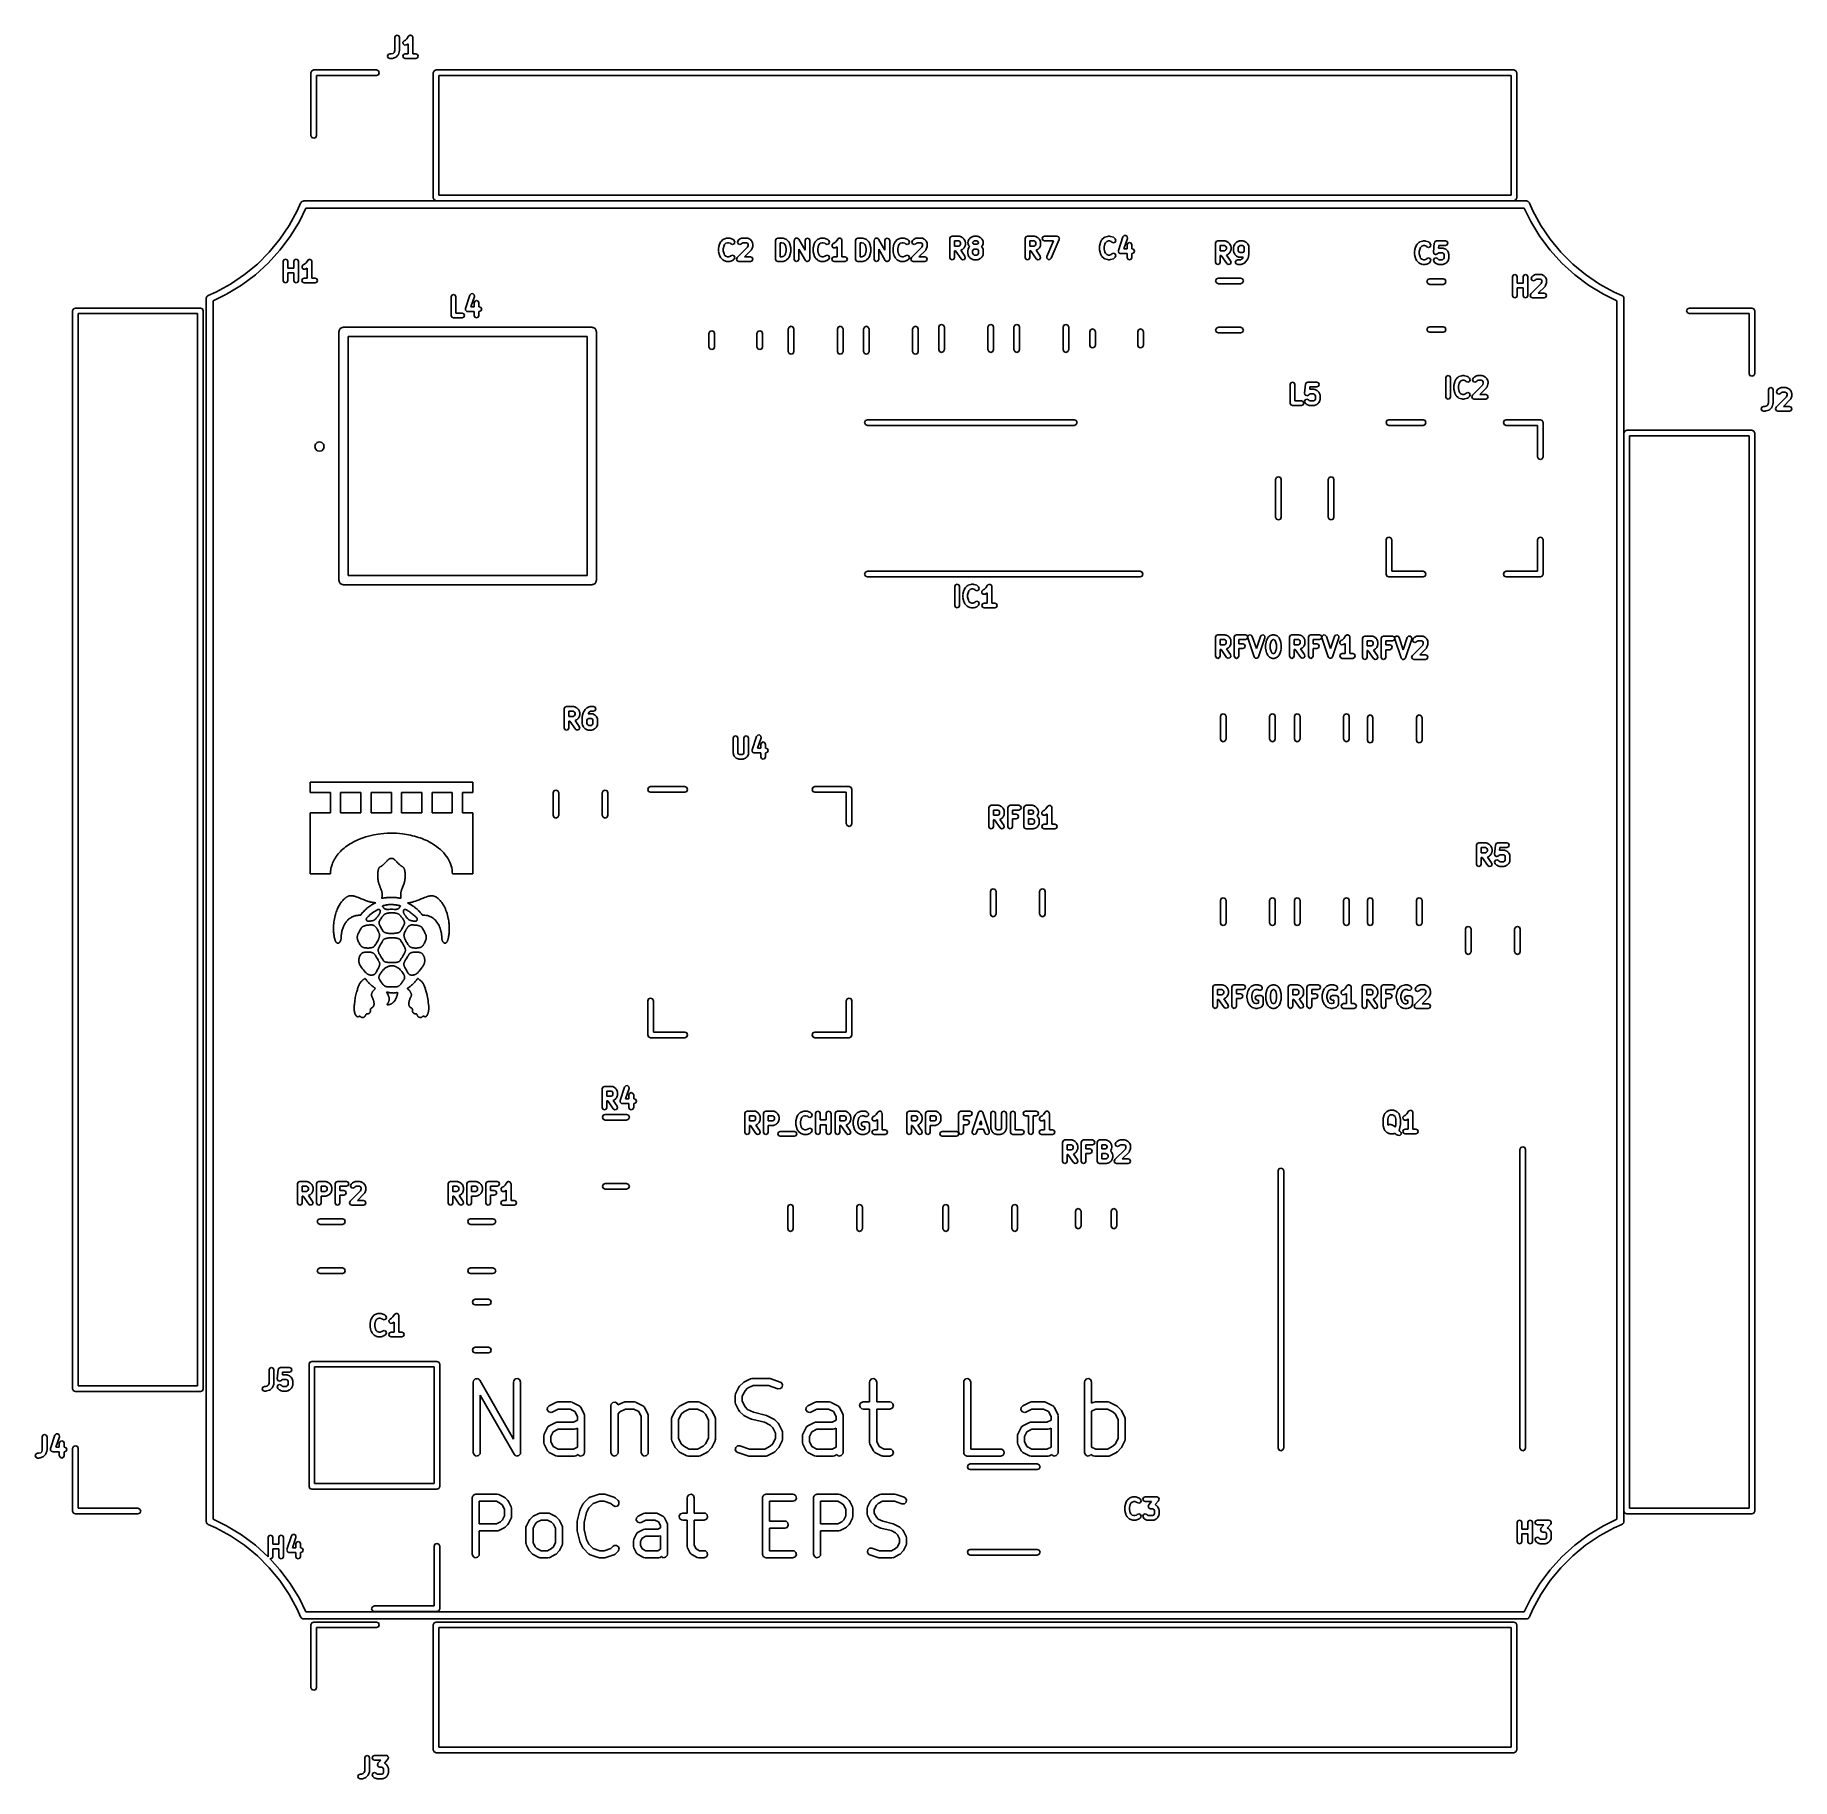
# Model space of a CAD drawing. Extents: x 83 to 120.4, y -76.4 to -39.4.
import ezdxf

# ---------------------------------------------------------------- set-up
doc = ezdxf.new("R2010")
doc.units = 0
doc.layers.add('BLACK', color=7, linetype='CONTINUOUS')

msp = doc.modelspace()

# ---------------------------------------------------------------- linework, layer by layer
at = {"layer": 'BLACK', "linetype": 'CONTINUOUS'}
for p, q in [((90.648666, -39.401247), (90.663311, -39.365892)), ((90.648666, -39.678848), (90.648666, -39.401247)), ((90.663311, -39.365892), (90.698666, -39.351247)), ((90.698666, -39.351247), (90.734021, -39.365892)), ((90.734021, -39.365892), (90.748666, -39.401247)), ((90.748666, -39.401247), (90.748666, -39.686961)), ((90.822661, -39.499722), (90.847734, -39.470812)), ((90.825374, -39.537894), (90.822661, -39.499722)), ((90.854284, -39.562967), (90.825374, -39.537894)), ((90.847734, -39.470812), (90.878572, -39.455392)), ((90.892456, -39.560254), (90.854284, -39.562967)), ((90.878572, -39.455392), (90.90743, -39.426533)), ((90.930551, -39.541206), (90.892456, -39.560254)), ((90.90743, -39.426533), (90.942779, -39.373511)), ((90.934381, -39.536789), (90.930551, -39.541206)), ((90.934381, -39.751247), (90.934381, -39.536789)), ((90.942779, -39.373511), (90.947056, -39.370646)), ((90.947056, -39.370646), (90.949026, -39.365892)), ((90.949026, -39.365892), (90.962476, -39.36032)), ((90.962476, -39.36032), (90.974576, -39.352218)), ((90.974576, -39.352218), (90.979625, -39.353216)), ((90.979625, -39.353216), (90.984381, -39.351247)), ((90.984381, -39.351247), (90.997829, -39.356817)), ((90.997829, -39.356817), (91.012117, -39.359644)), ((91.012117, -39.359644), (91.014982, -39.363922)), ((91.014982, -39.363922), (91.019736, -39.365892)), ((91.019736, -39.365892), (91.025306, -39.37934)), ((91.025306, -39.37934), (91.03341, -39.391441)), ((91.03341, -39.391441), (91.03241, -39.39649)), ((91.03241, -39.39649), (91.034381, -39.401247)), ((91.034381, -39.401247), (91.034381, -39.751247)), ((90.496285, -39.801247), (90.51093, -39.765892)), ((90.51093, -39.836602), (90.496285, -39.801247)), ((90.51093, -39.765892), (90.546285, -39.751247)), ((90.546285, -39.851247), (90.51093, -39.836602)), ((90.546285, -39.751247), (90.576268, -39.751247)), ((90.584381, -39.851247), (90.546285, -39.851247)), ((90.576268, -39.751247), (90.614514, -39.738498)), ((90.591983, -39.848097), (90.584381, -39.851247)), ((90.600192, -39.848681), (90.591983, -39.848097)), ((90.657334, -39.829634), (90.600192, -39.848681)), ((90.614514, -39.738498), (90.635917, -39.717095)), ((90.635917, -39.717095), (90.648666, -39.678848)), ((90.666126, -39.822008), (90.657334, -39.829634)), ((90.676878, -39.817555), (90.666126, -39.822008)), ((90.714974, -39.779459), (90.676878, -39.817555)), ((90.719427, -39.768707), (90.714974, -39.779459)), ((90.727053, -39.759915), (90.719427, -39.768707)), ((90.7461, -39.702772), (90.727053, -39.759915)), ((90.748666, -39.686961), (90.745516, -39.694563)), ((90.745516, -39.694563), (90.7461, -39.702772)), ((90.820095, -39.801247), (90.83474, -39.765892)), ((90.83474, -39.836602), (90.820095, -39.801247)), ((90.83474, -39.765892), (90.870095, -39.751247)), ((90.870095, -39.851247), (90.83474, -39.836602)), ((90.870095, -39.751247), (90.934381, -39.751247)), ((90.984381, -39.851247), (90.870095, -39.851247)), ((91.098666, -39.851247), (90.984381, -39.851247)), ((91.034381, -39.751247), (91.098666, -39.751247)), ((91.098666, -39.751247), (91.134021, -39.765892)), ((91.134021, -39.836602), (91.098666, -39.851247)), ((91.134021, -39.765892), (91.148666, -39.801247)), ((91.148666, -39.801247), (91.134021, -39.836602)), ((88.868, -40.1522), (88.885574, -40.109774)), ((88.868, -41.4822), (88.868, -40.1522)), ((88.885574, -40.109774), (88.928, -40.0922)), ((88.928, -40.0922), (90.258, -40.0922)), ((90.258, -40.2122), (88.988, -40.2122)), ((88.988, -40.2122), (88.988, -41.4822)), ((90.258, -40.0922), (90.300426, -40.109774)), ((90.300426, -40.194626), (90.258, -40.2122)), ((90.300426, -40.109774), (90.318, -40.1522)), ((90.318, -40.1522), (90.300426, -40.194626)), ((91.468, -40.1522), (91.485574, -40.109774)), ((91.468, -42.8122), (91.468, -40.1522)), ((91.485574, -40.109774), (91.528, -40.0922)), ((91.528, -40.0922), (114.448, -40.0922)), ((91.588, -40.2122), (91.588, -42.7522)), ((114.388, -40.2122), (91.588, -40.2122)), ((114.388, -42.7522), (114.388, -40.2122)), ((114.448, -40.0922), (114.490426, -40.109774)), ((114.490426, -40.109774), (114.508, -40.1522)), ((114.508, -40.1522), (114.508, -42.8122)), ((88.885574, -41.524626), (88.868, -41.4822)), ((88.928, -41.5422), (88.885574, -41.524626)), ((88.970426, -41.524626), (88.928, -41.5422)), ((88.988, -41.4822), (88.970426, -41.524626)), ((88.574458, -43.086391), (88.644445, -42.923074)), ((88.644445, -42.923074), (88.657997, -42.907592)), ((88.657997, -42.907592), (88.665173, -42.895165)), ((88.665173, -42.895165), (88.670609, -42.893186)), ((88.670609, -42.893186), (88.674977, -42.888197)), ((88.674977, -42.888197), (88.699833, -42.882549)), ((88.699833, -42.882549), (88.713382, -42.877618)), ((88.713382, -42.877618), (114.713382, -42.877618)), ((91.485574, -42.854626), (91.468, -42.8122)), ((91.528, -42.8722), (91.485574, -42.854626)), ((114.448, -42.8722), (91.528, -42.8722)), ((91.588, -42.7522), (114.388, -42.7522)), ((114.490426, -42.854626), (114.448, -42.8722)), ((114.508, -42.8122), (114.490426, -42.854626)), ((114.713382, -42.877618), (114.739034, -42.882141)), ((114.739034, -42.882141), (114.744195, -42.886471)), ((114.744195, -42.886471), (114.751788, -42.888197)), ((114.751788, -42.888197), (114.767109, -42.905699)), ((114.767109, -42.905699), (114.778334, -42.915118)), ((114.778334, -42.915118), (114.779085, -42.91938)), ((114.779085, -42.91938), (114.782319, -42.923074)), ((114.782319, -42.923074), (114.852306, -43.086392)), ((88.404079, -43.398249), (88.574458, -43.086391)), ((88.620898, -43.314234), (88.428669, -43.629472)), ((88.760221, -43.027618), (88.620898, -43.314234)), ((114.666543, -43.027618), (88.760221, -43.027618)), ((114.805865, -43.314235), (114.666543, -43.027618)), ((114.998093, -43.629475), (114.805865, -43.314235)), ((114.852306, -43.086392), (115.022683, -43.398251)), ((87.978571, -43.966524), (88.20485, -43.692513)), ((88.20485, -43.692513), (88.404079, -43.398249)), ((88.428669, -43.629472), (88.207366, -43.925027)), ((97.588454, -43.736535), (97.626548, -43.69844)), ((97.626548, -43.69844), (97.6373, -43.693986)), ((97.6373, -43.693986), (97.646092, -43.686361)), ((97.646092, -43.686361), (97.703235, -43.667313)), ((97.703235, -43.667313), (97.711443, -43.667896)), ((97.711443, -43.667896), (97.719047, -43.664747)), ((97.719047, -43.664747), (97.757143, -43.664747)), ((97.757143, -43.664747), (97.764746, -43.667896)), ((97.764746, -43.667896), (97.772955, -43.667313)), ((97.772955, -43.667313), (97.830097, -43.686361)), ((97.830097, -43.686361), (97.838888, -43.693986)), ((97.838888, -43.693986), (97.849639, -43.698439)), ((97.849639, -43.698439), (97.868687, -43.717486)), ((97.95036, -43.717486), (97.969407, -43.698439)), ((97.969407, -43.698439), (97.977009, -43.69529)), ((97.977009, -43.69529), (97.982401, -43.689074)), ((97.982401, -43.689074), (98.020496, -43.670026)), ((98.020496, -43.670026), (98.032104, -43.6692)), ((98.032104, -43.6692), (98.042857, -43.664747)), ((98.042857, -43.664747), (98.138095, -43.664747)), ((98.138095, -43.664747), (98.148847, -43.6692)), ((98.148847, -43.6692), (98.160456, -43.670026)), ((98.160456, -43.670026), (98.198551, -43.689074)), ((98.198551, -43.689074), (98.203942, -43.69529)), ((98.203942, -43.69529), (98.211544, -43.698439)), ((98.211544, -43.698439), (98.230592, -43.717486)), ((98.745238, -43.714747), (98.759883, -43.679392)), ((98.759883, -43.679392), (98.795238, -43.664747)), ((98.795238, -43.664747), (98.890476, -43.664747)), ((98.890476, -43.664747), (98.898079, -43.667896)), ((98.898079, -43.667896), (98.906288, -43.667313)), ((98.906288, -43.667313), (98.963431, -43.686361)), ((98.963431, -43.686361), (98.972222, -43.693986)), ((98.972222, -43.693986), (98.982974, -43.69844)), ((98.982974, -43.69844), (99.021069, -43.736534)), ((99.147, -43.701591), (99.154928, -43.691353)), ((99.147865, -43.708402), (99.147, -43.701591)), ((99.154928, -43.691353), (99.159883, -43.679392)), ((99.159883, -43.679392), (99.166226, -43.676764)), ((99.166226, -43.676764), (99.170431, -43.671335)), ((99.170431, -43.671335), (99.183275, -43.669702)), ((99.183275, -43.669702), (99.195238, -43.664747)), ((99.195238, -43.664747), (99.201582, -43.667374)), ((99.201582, -43.667374), (99.208394, -43.666509)), ((99.208394, -43.666509), (99.218631, -43.674437)), ((99.218631, -43.674437), (99.230593, -43.679392)), ((99.230593, -43.679392), (99.23322, -43.685735)), ((99.23322, -43.685735), (99.23865, -43.68994)), ((99.23865, -43.68994), (99.373809, -43.926468)), ((99.373809, -43.714747), (99.388454, -43.679392)), ((99.388454, -43.679392), (99.423809, -43.664747)), ((99.423809, -43.664747), (99.459164, -43.679392)), ((99.459164, -43.679392), (99.473809, -43.714747)), ((99.597978, -43.736535), (99.636072, -43.69844)), ((99.636072, -43.69844), (99.646824, -43.693986)), ((99.646824, -43.693986), (99.655616, -43.686361)), ((99.655616, -43.686361), (99.712759, -43.667313)), ((99.712759, -43.667313), (99.720967, -43.667896)), ((99.720967, -43.667896), (99.728571, -43.664747)), ((99.728571, -43.664747), (99.766667, -43.664747)), ((99.766667, -43.664747), (99.77427, -43.667896)), ((99.77427, -43.667896), (99.782479, -43.667313)), ((99.782479, -43.667313), (99.839621, -43.686361)), ((99.839621, -43.686361), (99.848412, -43.693986)), ((99.848412, -43.693986), (99.859163, -43.698439)), ((99.859163, -43.698439), (99.878211, -43.717486)), ((100.032573, -43.740033), (100.067922, -43.687011)), ((100.067922, -43.687011), (100.072199, -43.684146)), ((100.072199, -43.684146), (100.074169, -43.679392)), ((100.074169, -43.679392), (100.087619, -43.67382)), ((100.087619, -43.67382), (100.099719, -43.665718)), ((100.099719, -43.665718), (100.104768, -43.666716)), ((100.104768, -43.666716), (100.109524, -43.664747)), ((100.109524, -43.664747), (100.122972, -43.670317)), ((100.122972, -43.670317), (100.13726, -43.673144)), ((100.13726, -43.673144), (100.140125, -43.677422)), ((100.140125, -43.677422), (100.144879, -43.679392)), ((100.144879, -43.679392), (100.150449, -43.69284)), ((100.150449, -43.69284), (100.158553, -43.704941)), ((100.158553, -43.704941), (100.157553, -43.70999)), ((100.445238, -43.714747), (100.459883, -43.679392)), ((100.459883, -43.679392), (100.495238, -43.664747)), ((100.495238, -43.664747), (100.590476, -43.664747)), ((100.590476, -43.664747), (100.598079, -43.667896)), ((100.598079, -43.667896), (100.606288, -43.667313)), ((100.606288, -43.667313), (100.663431, -43.686361)), ((100.663431, -43.686361), (100.672222, -43.693986)), ((100.672222, -43.693986), (100.682974, -43.69844)), ((100.682974, -43.69844), (100.721069, -43.736534)), ((100.847, -43.701591), (100.854928, -43.691353)), ((100.847865, -43.708402), (100.847, -43.701591)), ((100.854928, -43.691353), (100.859883, -43.679392)), ((100.859883, -43.679392), (100.866226, -43.676764)), ((100.866226, -43.676764), (100.870431, -43.671335)), ((100.870431, -43.671335), (100.883275, -43.669702)), ((100.883275, -43.669702), (100.895238, -43.664747)), ((100.895238, -43.664747), (100.901582, -43.667374)), ((100.901582, -43.667374), (100.908394, -43.666509)), ((100.908394, -43.666509), (100.918631, -43.674437)), ((100.918631, -43.674437), (100.930593, -43.679392)), ((100.930593, -43.679392), (100.93322, -43.685735)), ((100.93322, -43.685735), (100.93865, -43.68994)), ((100.93865, -43.68994), (101.073809, -43.926468)), ((101.073809, -43.714747), (101.088454, -43.679392)), ((101.088454, -43.679392), (101.123809, -43.664747)), ((101.123809, -43.664747), (101.159164, -43.679392)), ((101.159164, -43.679392), (101.173809, -43.714747)), ((101.297978, -43.736535), (101.336072, -43.69844)), ((101.336072, -43.69844), (101.346824, -43.693986)), ((101.346824, -43.693986), (101.355616, -43.686361)), ((101.355616, -43.686361), (101.412759, -43.667313)), ((101.412759, -43.667313), (101.420967, -43.667896)), ((101.420967, -43.667896), (101.428571, -43.664747)), ((101.428571, -43.664747), (101.466667, -43.664747)), ((101.466667, -43.664747), (101.47427, -43.667896)), ((101.47427, -43.667896), (101.482479, -43.667313)), ((101.482479, -43.667313), (101.539621, -43.686361)), ((101.539621, -43.686361), (101.548412, -43.693986)), ((101.548412, -43.693986), (101.559163, -43.698439)), ((101.559163, -43.698439), (101.578211, -43.717486)), ((101.659884, -43.717486), (101.678931, -43.698439)), ((101.678931, -43.698439), (101.686533, -43.69529)), ((101.686533, -43.69529), (101.691925, -43.689074)), ((101.691925, -43.689074), (101.73002, -43.670026)), ((101.73002, -43.670026), (101.741628, -43.6692)), ((101.741628, -43.6692), (101.752381, -43.664747)), ((101.752381, -43.664747), (101.847619, -43.664747)), ((101.847619, -43.664747), (101.858371, -43.6692)), ((101.858371, -43.6692), (101.86998, -43.670026)), ((101.86998, -43.670026), (101.908075, -43.689074)), ((101.908075, -43.689074), (101.913466, -43.69529)), ((101.913466, -43.69529), (101.921068, -43.698439)), ((101.921068, -43.698439), (101.940116, -43.717486)), ((102.454762, -43.677247), (102.469407, -43.641892)), ((102.454762, -44.077247), (102.454762, -43.677247)), ((102.469407, -43.641892), (102.504762, -43.627247)), ((102.504762, -43.627247), (102.657143, -43.627247)), ((102.657143, -43.627247), (102.667895, -43.6317)), ((102.667895, -43.6317), (102.679504, -43.632526)), ((102.679504, -43.632526), (102.717599, -43.651574)), ((102.717599, -43.651574), (102.72299, -43.65779)), ((102.72299, -43.65779), (102.730593, -43.66094)), ((102.730593, -43.66094), (102.749641, -43.679987)), ((102.749641, -43.679987), (102.75279, -43.68759)), ((102.75279, -43.68759), (102.759006, -43.692981)), ((102.759006, -43.692981), (102.778055, -43.731078)), ((102.840993, -43.731077), (102.860041, -43.692981)), ((102.860041, -43.692981), (102.866257, -43.687589)), ((102.866257, -43.687589), (102.869407, -43.679987)), ((102.869407, -43.679987), (102.888454, -43.660939)), ((102.888454, -43.660939), (102.896057, -43.657789)), ((102.896057, -43.657789), (102.901448, -43.651574)), ((102.901448, -43.651574), (102.939543, -43.632526)), ((102.939543, -43.632526), (102.951151, -43.6317)), ((102.951151, -43.6317), (102.961904, -43.627247)), ((102.961904, -43.627247), (103.038095, -43.627247)), ((103.038095, -43.627247), (103.048847, -43.6317)), ((103.048847, -43.6317), (103.060456, -43.632526)), ((103.060456, -43.632526), (103.098551, -43.651574)), ((103.098551, -43.651574), (103.103942, -43.65779)), ((103.103942, -43.65779), (103.111544, -43.660939)), ((103.111544, -43.660939), (103.130592, -43.679986)), ((103.130592, -43.679986), (103.133741, -43.687588)), ((103.133741, -43.687588), (103.13996, -43.692982)), ((103.13996, -43.692982), (103.159007, -43.731078)), ((104.054762, -43.677247), (104.069407, -43.641892)), ((104.054762, -44.077247), (104.054762, -43.677247)), ((104.069407, -43.641892), (104.104762, -43.627247)), ((104.104762, -43.627247), (104.257143, -43.627247)), ((104.257143, -43.627247), (104.267895, -43.6317)), ((104.267895, -43.6317), (104.279504, -43.632526)), ((104.279504, -43.632526), (104.317599, -43.651574)), ((104.317599, -43.651574), (104.32299, -43.65779)), ((104.32299, -43.65779), (104.330593, -43.66094)), ((104.330593, -43.66094), (104.349641, -43.679987)), ((104.349641, -43.679987), (104.35279, -43.68759)), ((104.35279, -43.68759), (104.359006, -43.692981)), ((104.359006, -43.692981), (104.378055, -43.731078)), ((104.416666, -43.677247), (104.431311, -43.641892)), ((104.431311, -43.712602), (104.416666, -43.677247)), ((104.431311, -43.641892), (104.466666, -43.627247)), ((104.466666, -43.627247), (104.733333, -43.627247)), ((104.77929, -43.696943), (104.607861, -44.096943)), ((104.733333, -43.627247), (104.742792, -43.631165)), ((104.742792, -43.631165), (104.753029, -43.63129)), ((104.753029, -43.63129), (104.75977, -43.638198)), ((104.75977, -43.638198), (104.768688, -43.641892)), ((104.768688, -43.641892), (104.772606, -43.651351)), ((104.772606, -43.651351), (104.779756, -43.658678)), ((104.779414, -43.686706), (104.77929, -43.696943)), ((104.783333, -43.677247), (104.779414, -43.686706)), ((104.779756, -43.658678), (104.779638, -43.668327)), ((104.779638, -43.668327), (104.783333, -43.677247)), ((105.679087, -43.71203), (105.685304, -43.706637)), ((105.685304, -43.706637), (105.688454, -43.699035)), ((105.688454, -43.699035), (105.726548, -43.66094)), ((105.726548, -43.66094), (105.7373, -43.656486)), ((105.7373, -43.656486), (105.746092, -43.648861)), ((105.746092, -43.648861), (105.803235, -43.629813)), ((105.803235, -43.629813), (105.811443, -43.630396)), ((105.811443, -43.630396), (105.819047, -43.627247)), ((105.819047, -43.627247), (105.857143, -43.627247)), ((105.857143, -43.627247), (105.864746, -43.630396)), ((105.864746, -43.630396), (105.872955, -43.629813)), ((105.872955, -43.629813), (105.930097, -43.648861)), ((105.930097, -43.648861), (105.938888, -43.656486)), ((105.938888, -43.656486), (105.949639, -43.660939)), ((105.949639, -43.660939), (105.968687, -43.679986)), ((105.968687, -43.679986), (105.983332, -43.715341)), ((106.03828, -43.928103), (106.133518, -43.642389)), ((106.133518, -43.642389), (106.158592, -43.613479)), ((106.228386, -43.674011), (106.155085, -43.893914)), ((106.158592, -43.613479), (106.196763, -43.610766)), ((106.196763, -43.610766), (106.225673, -43.63584)), ((106.225673, -43.63584), (106.228386, -43.674011)), ((115.219395, -43.925031), (114.998093, -43.629475)), ((115.022683, -43.398251), (115.221912, -43.692517)), ((115.221912, -43.692517), (115.448189, -43.966529)), ((87.727289, -44.217802), (87.978571, -43.966524)), ((88.207366, -43.925027), (87.958991, -44.198225)), ((97.535714, -43.886176), (97.53814, -43.880319)), ((97.535714, -43.943319), (97.535714, -43.886176)), ((97.53814, -43.949175), (97.535714, -43.943319)), ((97.537207, -43.874049), (97.556255, -43.797858)), ((97.53814, -43.880319), (97.537207, -43.874049)), ((97.537207, -43.955446), (97.53814, -43.949175)), ((97.556255, -44.031636), (97.537207, -43.955446)), ((97.556255, -43.797858), (97.559637, -43.793293)), ((97.559637, -44.0362), (97.556255, -44.031636)), ((97.559637, -43.793293), (97.56004, -43.787625)), ((97.56004, -44.041869), (97.559637, -44.0362)), ((97.56004, -43.787625), (97.579087, -43.74953)), ((97.579087, -44.079964), (97.56004, -44.041869)), ((97.579087, -43.74953), (97.585304, -43.744137)), ((97.585303, -44.085355), (97.579087, -44.079964)), ((97.585304, -43.744137), (97.588454, -43.736535)), ((97.651937, -43.827437), (97.635714, -43.892331)), ((97.635714, -43.892331), (97.635714, -43.937163)), ((97.635714, -43.937163), (97.651937, -44.002056)), ((97.664901, -43.801507), (97.651937, -43.827437)), ((97.651937, -44.002056), (97.6649, -44.027984)), ((97.6649, -44.027984), (97.688914, -44.051998)), ((97.688913, -43.777496), (97.664901, -43.801507)), ((97.727161, -43.764747), (97.688913, -43.777496)), ((97.688914, -44.051998), (97.72716, -44.064747)), ((97.72716, -44.064747), (97.74903, -44.064747)), ((97.749029, -43.764747), (97.727161, -43.764747)), ((97.787276, -43.777496), (97.749029, -43.764747)), ((97.74903, -44.064747), (97.787276, -44.051998)), ((97.797978, -43.788198), (97.787276, -43.777496)), ((97.787276, -44.051998), (97.797978, -44.041297)), ((97.833334, -43.802841), (97.797978, -43.788198)), ((97.797978, -44.041297), (97.833333, -44.026652)), ((97.833333, -44.026652), (97.868688, -44.041297)), ((97.868689, -43.788196), (97.833334, -43.802841)), ((97.868687, -43.717486), (97.883332, -43.752841)), ((97.868688, -44.041297), (97.883333, -44.076652)), ((97.883333, -44.076652), (97.868688, -44.112007)), ((97.883332, -43.752841), (97.868689, -43.788196)), ((97.916666, -44.114747), (97.931311, -44.079392)), ((97.931311, -44.079392), (98.151536, -43.859167)), ((97.935714, -43.752841), (97.95036, -43.717486)), ((97.950358, -43.788196), (97.935714, -43.752841)), ((97.985713, -43.802842), (97.950358, -43.788196)), ((98.021068, -43.788198), (97.985713, -43.802842)), ((98.034378, -43.774888), (98.021068, -43.788198)), ((98.05466, -43.764747), (98.034378, -43.774888)), ((98.126292, -43.764747), (98.05466, -43.764747)), ((98.230593, -43.921531), (98.087376, -44.064747)), ((98.087376, -44.064747), (98.214285, -44.064747)), ((98.146572, -43.774887), (98.126292, -43.764747)), ((98.154144, -43.782459), (98.146572, -43.774887)), ((98.151536, -43.859167), (98.164285, -43.82092)), ((98.164285, -43.802741), (98.154144, -43.782459)), ((98.164285, -43.82092), (98.164285, -43.802741)), ((98.214285, -44.064747), (98.24964, -44.079392)), ((98.230592, -43.717486), (98.233741, -43.725088)), ((98.235046, -43.910779), (98.230593, -43.921531)), ((98.233741, -43.725088), (98.23996, -43.730482)), ((98.242672, -43.901987), (98.235046, -43.910779)), ((98.23996, -43.730482), (98.259007, -43.768578)), ((98.261719, -43.844844), (98.242672, -43.901987)), ((98.24964, -44.079392), (98.264285, -44.114747)), ((98.259007, -43.768578), (98.259831, -43.780186)), ((98.259831, -43.780186), (98.264285, -43.790938)), ((98.264285, -43.829033), (98.261135, -43.836635)), ((98.261135, -43.836635), (98.261719, -43.844844)), ((98.264285, -43.790938), (98.264285, -43.829033)), ((98.745238, -44.114747), (98.745238, -43.714747)), ((98.882362, -43.764747), (98.845238, -43.764747)), ((98.845238, -43.764747), (98.845238, -44.064747)), ((98.845238, -44.064747), (98.882363, -44.064747)), ((98.92061, -43.777496), (98.882362, -43.764747)), ((98.882363, -44.064747), (98.920608, -44.051998)), ((98.920608, -44.051998), (98.94462, -44.027986)), ((98.94462, -43.801507), (98.92061, -43.777496)), ((98.957585, -43.827437), (98.94462, -43.801507)), ((98.94462, -44.027986), (98.957585, -44.002056)), ((98.973809, -43.892331), (98.957585, -43.827437)), ((98.957585, -44.002056), (98.973809, -43.937163)), ((98.973809, -43.937163), (98.973809, -43.892331)), ((99.021069, -43.736534), (99.024218, -43.744137)), ((99.024218, -43.744137), (99.030436, -43.74953)), ((99.030436, -44.079964), (99.024218, -44.085356)), ((99.030436, -43.74953), (99.049482, -43.787625)), ((99.049482, -44.041869), (99.030436, -44.079964)), ((99.049482, -43.787625), (99.049884, -43.793291)), ((99.049884, -44.036202), (99.049482, -44.041869)), ((99.049884, -43.793291), (99.053268, -43.797858)), ((99.053268, -44.031636), (99.049884, -44.036202)), ((99.053268, -43.797858), (99.072316, -43.874049)), ((99.072316, -43.955446), (99.053268, -44.031636)), ((99.072316, -43.874049), (99.071382, -43.880319)), ((99.071382, -43.880319), (99.073809, -43.886176)), ((99.073809, -43.943319), (99.071382, -43.949175)), ((99.071382, -43.949175), (99.072316, -43.955446)), ((99.073809, -43.886176), (99.073809, -43.943319)), ((99.145238, -43.714747), (99.147865, -43.708402)), ((99.145238, -44.114747), (99.145238, -43.714747)), ((99.380397, -44.139554), (99.245238, -43.903025)), ((99.245238, -43.903025), (99.245238, -44.114747)), ((99.373809, -43.926468), (99.373809, -43.714747)), ((99.473809, -43.714747), (99.473809, -44.114747)), ((99.545238, -43.886176), (99.547664, -43.880319)), ((99.545238, -43.943319), (99.545238, -43.886176)), ((99.547664, -43.949175), (99.545238, -43.943319)), ((99.546731, -43.874049), (99.565779, -43.797858)), ((99.547664, -43.880319), (99.546731, -43.874049)), ((99.546731, -43.955446), (99.547664, -43.949175)), ((99.565779, -44.031636), (99.546731, -43.955446)), ((99.565779, -43.797858), (99.569161, -43.793293)), ((99.569161, -44.0362), (99.565779, -44.031636)), ((99.569161, -43.793293), (99.569564, -43.787625)), ((99.569564, -44.041869), (99.569161, -44.0362)), ((99.569564, -43.787625), (99.588611, -43.74953)), ((99.588611, -44.079964), (99.569564, -44.041869)), ((99.588611, -43.74953), (99.594828, -43.744137)), ((99.594827, -44.085355), (99.588611, -44.079964)), ((99.594828, -43.744137), (99.597978, -43.736535)), ((99.661461, -43.827437), (99.645238, -43.892331)), ((99.645238, -43.892331), (99.645238, -43.937163)), ((99.645238, -43.937163), (99.661461, -44.002056)), ((99.674425, -43.801507), (99.661461, -43.827437)), ((99.661461, -44.002056), (99.674424, -44.027984)), ((99.674424, -44.027984), (99.698438, -44.051998)), ((99.698437, -43.777496), (99.674425, -43.801507)), ((99.736685, -43.764747), (99.698437, -43.777496)), ((99.698438, -44.051998), (99.736684, -44.064747)), ((99.736684, -44.064747), (99.758554, -44.064747)), ((99.758553, -43.764747), (99.736685, -43.764747)), ((99.7968, -43.777496), (99.758553, -43.764747)), ((99.758554, -44.064747), (99.7968, -44.051998)), ((99.807502, -43.788198), (99.7968, -43.777496)), ((99.7968, -44.051998), (99.807502, -44.041297)), ((99.842858, -43.802841), (99.807502, -43.788198)), ((99.807502, -44.041297), (99.842857, -44.026652)), ((99.842857, -44.026652), (99.878212, -44.041297)), ((99.878213, -43.788196), (99.842858, -43.802841)), ((99.878211, -43.717486), (99.892856, -43.752841)), ((99.878212, -44.041297), (99.892857, -44.076652)), ((99.892857, -44.076652), (99.878212, -44.112007)), ((99.892856, -43.752841), (99.878213, -43.788196)), ((99.945238, -44.114747), (99.959883, -44.079392)), ((99.947804, -43.813222), (99.972877, -43.784312)), ((99.950517, -43.851394), (99.947804, -43.813222)), ((99.979427, -43.876467), (99.950517, -43.851394)), ((99.959883, -44.079392), (99.995238, -44.064747)), ((99.972877, -43.784312), (100.003715, -43.768892)), ((100.017599, -43.873754), (99.979427, -43.876467)), ((99.995238, -44.064747), (100.059524, -44.064747)), ((100.003715, -43.768892), (100.032573, -43.740033)), ((100.055694, -43.854706), (100.017599, -43.873754)), ((100.059524, -43.850289), (100.055694, -43.854706)), ((100.059524, -44.064747), (100.059524, -43.850289)), ((100.157553, -43.70999), (100.159524, -43.714747)), ((100.159524, -43.714747), (100.159524, -44.064747)), ((100.159524, -44.064747), (100.223809, -44.064747)), ((100.223809, -44.064747), (100.259164, -44.079392)), ((100.259164, -44.079392), (100.273809, -44.114747)), ((100.445238, -44.114747), (100.445238, -43.714747)), ((100.582362, -43.764747), (100.545238, -43.764747)), ((100.545238, -43.764747), (100.545238, -44.064747)), ((100.545238, -44.064747), (100.582363, -44.064747)), ((100.62061, -43.777496), (100.582362, -43.764747)), ((100.582363, -44.064747), (100.620608, -44.051998)), ((100.620608, -44.051998), (100.64462, -44.027986)), ((100.64462, -43.801507), (100.62061, -43.777496)), ((100.657585, -43.827437), (100.64462, -43.801507)), ((100.64462, -44.027986), (100.657585, -44.002056)), ((100.673809, -43.892331), (100.657585, -43.827437)), ((100.657585, -44.002056), (100.673809, -43.937163)), ((100.673809, -43.937163), (100.673809, -43.892331)), ((100.721069, -43.736534), (100.724218, -43.744137)), ((100.724218, -43.744137), (100.730436, -43.74953)), ((100.730436, -44.079964), (100.724218, -44.085356)), ((100.730436, -43.74953), (100.749482, -43.787625)), ((100.749482, -44.041869), (100.730436, -44.079964)), ((100.749482, -43.787625), (100.749884, -43.793291)), ((100.749884, -44.036202), (100.749482, -44.041869)), ((100.749884, -43.793291), (100.753268, -43.797858)), ((100.753268, -44.031636), (100.749884, -44.036202)), ((100.753268, -43.797858), (100.772316, -43.874049)), ((100.772316, -43.955446), (100.753268, -44.031636)), ((100.772316, -43.874049), (100.771382, -43.880319)), ((100.771382, -43.880319), (100.773809, -43.886176)), ((100.773809, -43.943319), (100.771382, -43.949175)), ((100.771382, -43.949175), (100.772316, -43.955446)), ((100.773809, -43.886176), (100.773809, -43.943319)), ((100.845238, -43.714747), (100.847865, -43.708402)), ((100.845238, -44.114747), (100.845238, -43.714747)), ((101.080397, -44.139554), (100.945238, -43.903025)), ((100.945238, -43.903025), (100.945238, -44.114747)), ((101.073809, -43.926468), (101.073809, -43.714747)), ((101.173809, -43.714747), (101.173809, -44.114747)), ((101.245238, -43.886176), (101.247664, -43.880319)), ((101.245238, -43.943319), (101.245238, -43.886176)), ((101.247664, -43.949175), (101.245238, -43.943319)), ((101.246731, -43.874049), (101.265779, -43.797858)), ((101.247664, -43.880319), (101.246731, -43.874049)), ((101.246731, -43.955446), (101.247664, -43.949175)), ((101.265779, -44.031636), (101.246731, -43.955446)), ((101.265779, -43.797858), (101.269161, -43.793293)), ((101.269161, -44.0362), (101.265779, -44.031636)), ((101.269161, -43.793293), (101.269564, -43.787625)), ((101.269564, -44.041869), (101.269161, -44.0362)), ((101.269564, -43.787625), (101.288611, -43.74953)), ((101.288611, -44.079964), (101.269564, -44.041869)), ((101.288611, -43.74953), (101.294828, -43.744137)), ((101.294827, -44.085355), (101.288611, -44.079964)), ((101.294828, -43.744137), (101.297978, -43.736535)), ((101.361461, -43.827437), (101.345238, -43.892331)), ((101.345238, -43.892331), (101.345238, -43.937163)), ((101.345238, -43.937163), (101.361461, -44.002056)), ((101.374425, -43.801507), (101.361461, -43.827437)), ((101.361461, -44.002056), (101.374424, -44.027984)), ((101.374424, -44.027984), (101.398438, -44.051998)), ((101.398437, -43.777496), (101.374425, -43.801507)), ((101.436685, -43.764747), (101.398437, -43.777496)), ((101.398438, -44.051998), (101.436684, -44.064747)), ((101.436684, -44.064747), (101.458554, -44.064747)), ((101.458553, -43.764747), (101.436685, -43.764747)), ((101.4968, -43.777496), (101.458553, -43.764747)), ((101.458554, -44.064747), (101.4968, -44.051998)), ((101.507502, -43.788198), (101.4968, -43.777496)), ((101.4968, -44.051998), (101.507502, -44.041297)), ((101.542858, -43.802841), (101.507502, -43.788198)), ((101.507502, -44.041297), (101.542857, -44.026652)), ((101.542857, -44.026652), (101.578212, -44.041297)), ((101.578213, -43.788196), (101.542858, -43.802841)), ((101.578211, -43.717486), (101.592856, -43.752841)), ((101.578212, -44.041297), (101.592857, -44.076652)), ((101.592857, -44.076652), (101.578212, -44.112007)), ((101.592856, -43.752841), (101.578213, -43.788196)), ((101.62619, -44.114747), (101.640835, -44.079392)), ((101.640835, -44.079392), (101.86106, -43.859167)), ((101.645238, -43.752841), (101.659884, -43.717486)), ((101.659882, -43.788196), (101.645238, -43.752841)), ((101.695237, -43.802842), (101.659882, -43.788196)), ((101.730592, -43.788198), (101.695237, -43.802842)), ((101.743902, -43.774888), (101.730592, -43.788198)), ((101.764184, -43.764747), (101.743902, -43.774888)), ((101.835816, -43.764747), (101.764184, -43.764747)), ((101.940117, -43.921531), (101.7969, -44.064747)), ((101.7969, -44.064747), (101.923809, -44.064747)), ((101.856096, -43.774887), (101.835816, -43.764747)), ((101.863668, -43.782459), (101.856096, -43.774887)), ((101.86106, -43.859167), (101.873809, -43.82092)), ((101.873809, -43.802741), (101.863668, -43.782459)), ((101.873809, -43.82092), (101.873809, -43.802741)), ((101.923809, -44.064747), (101.959164, -44.079392)), ((101.940116, -43.717486), (101.943265, -43.725088)), ((101.94457, -43.910779), (101.940117, -43.921531)), ((101.943265, -43.725088), (101.949484, -43.730482)), ((101.952196, -43.901987), (101.94457, -43.910779)), ((101.949484, -43.730482), (101.968531, -43.768578)), ((101.971243, -43.844844), (101.952196, -43.901987)), ((101.959164, -44.079392), (101.973809, -44.114747)), ((101.968531, -43.768578), (101.969355, -43.780186)), ((101.969355, -43.780186), (101.973809, -43.790938)), ((101.973809, -43.829033), (101.970659, -43.836635)), ((101.970659, -43.836635), (101.971243, -43.844844)), ((101.973809, -43.790938), (101.973809, -43.829033)), ((102.469407, -44.112602), (102.454762, -44.077247)), ((102.554762, -44.077247), (102.540117, -44.112602)), ((102.64534, -43.727247), (102.554762, -43.727247)), ((102.554762, -43.727247), (102.554762, -43.836771)), ((102.554762, -43.836771), (102.64534, -43.836771)), ((102.573967, -43.936771), (102.554762, -43.936771)), ((102.554762, -43.936771), (102.554762, -44.077247)), ((102.692371, -44.10592), (102.573967, -43.936771)), ((102.66562, -43.737387), (102.64534, -43.727247)), ((102.64534, -43.836771), (102.66562, -43.82663)), ((102.673192, -43.74496), (102.66562, -43.737387)), ((102.66562, -43.82663), (102.673192, -43.819057)), ((102.683333, -43.765241), (102.673192, -43.74496)), ((102.673192, -43.819057), (102.683333, -43.798777)), ((102.683333, -43.798777), (102.683333, -43.765241)), ((102.717599, -43.912444), (102.68901, -43.926738)), ((102.68901, -43.926738), (102.774294, -44.048574)), ((102.72299, -43.906227), (102.717599, -43.912444)), ((102.730593, -43.903078), (102.72299, -43.906227)), ((102.749641, -43.884031), (102.730593, -43.903078)), ((102.75279, -43.876427), (102.749641, -43.884031)), ((102.759006, -43.871037), (102.75279, -43.876427)), ((102.778055, -43.83294), (102.759006, -43.871037)), ((102.774294, -44.048574), (102.782571, -44.085936)), ((102.778055, -43.731078), (102.778879, -43.742687)), ((102.778879, -43.82133), (102.778055, -43.83294)), ((102.778879, -43.742687), (102.783333, -43.753438)), ((102.783333, -43.81058), (102.778879, -43.82133)), ((102.783333, -43.753438), (102.783333, -43.81058)), ((102.835714, -43.753438), (102.840167, -43.742685)), ((102.835714, -43.772485), (102.835714, -43.753438)), ((102.840167, -43.783237), (102.835714, -43.772485)), ((102.835714, -43.924866), (102.840167, -43.914113)), ((102.835714, -44.001057), (102.835714, -43.924866)), ((102.840167, -44.011809), (102.835714, -44.001057)), ((102.840167, -43.742685), (102.840993, -43.731077)), ((102.840993, -43.794846), (102.840167, -43.783237)), ((102.840167, -43.914113), (102.840993, -43.902505)), ((102.840993, -44.023418), (102.840167, -44.011809)), ((102.860041, -43.832941), (102.840993, -43.794846)), ((102.840993, -43.902505), (102.860041, -43.86441)), ((102.860041, -44.061513), (102.840993, -44.023418)), ((102.866257, -43.838332), (102.860041, -43.832941)), ((102.860041, -43.86441), (102.866257, -43.859018)), ((102.866257, -44.066904), (102.860041, -44.061513)), ((102.869406, -43.845934), (102.866257, -43.838332)), ((102.866257, -43.859018), (102.869406, -43.851417)), ((102.869406, -44.074506), (102.866257, -44.066904)), ((102.872147, -43.848675), (102.869406, -43.845934)), ((102.869406, -43.851417), (102.872147, -43.848675)), ((102.888453, -44.093554), (102.869406, -44.074506)), ((102.945854, -43.916388), (102.935714, -43.936669)), ((102.935714, -43.936669), (102.935714, -43.989253)), ((102.935714, -43.989253), (102.945854, -44.009534)), ((102.945855, -43.744958), (102.936853, -43.762961)), ((102.936853, -43.762961), (102.945854, -43.780962)), ((102.945854, -43.780962), (102.953428, -43.788536)), ((102.953426, -43.908816), (102.945854, -43.916388)), ((102.945854, -44.009534), (102.953426, -44.017106)), ((102.953427, -43.737387), (102.945855, -43.744958)), ((102.973708, -43.898676), (102.953426, -43.908816)), ((102.953426, -44.017106), (102.973708, -44.027247)), ((102.973707, -43.727247), (102.953427, -43.737387)), ((102.953428, -43.788536), (102.973707, -43.798676)), ((103.026292, -43.727247), (102.973707, -43.727247)), ((102.973707, -43.798676), (103.026292, -43.798676)), ((103.026292, -43.898676), (102.973708, -43.898676)), ((102.973708, -44.027247), (103.026292, -44.027247)), ((103.046572, -43.737387), (103.026292, -43.727247)), ((103.026292, -43.798676), (103.046572, -43.788535)), ((103.046572, -43.908815), (103.026292, -43.898676)), ((103.026292, -44.027247), (103.046572, -44.017107)), ((103.054144, -43.744959), (103.046572, -43.737387)), ((103.046572, -43.788535), (103.054143, -43.780964)), ((103.054143, -43.916386), (103.046572, -43.908815)), ((103.046572, -44.017107), (103.054143, -44.009536)), ((103.054143, -43.780964), (103.063145, -43.762961)), ((103.064285, -43.936669), (103.054143, -43.916386)), ((103.054143, -44.009536), (103.064285, -43.989253)), ((103.063145, -43.762961), (103.054144, -43.744959)), ((103.064285, -43.989253), (103.064285, -43.936669)), ((103.130593, -44.074507), (103.111545, -44.093555)), ((103.130593, -43.845935), (103.127852, -43.848675)), ((103.127852, -43.848675), (103.130593, -43.851416)), ((103.133741, -43.838332), (103.130593, -43.845935)), ((103.130593, -43.851416), (103.133741, -43.859018)), ((103.133741, -44.066904), (103.130593, -44.074507)), ((103.13996, -43.83294), (103.133741, -43.838332)), ((103.133741, -43.859018), (103.13996, -43.864411)), ((103.13996, -44.061512), (103.133741, -44.066904)), ((103.159006, -43.794845), (103.13996, -43.83294)), ((103.13996, -43.864411), (103.159006, -43.902506)), ((103.159006, -44.023417), (103.13996, -44.061512)), ((103.15983, -43.783238), (103.159006, -43.794845)), ((103.159006, -43.902506), (103.15983, -43.914112)), ((103.15983, -44.01181), (103.159006, -44.023417)), ((103.159007, -43.731078), (103.159831, -43.742686)), ((103.164285, -43.772485), (103.15983, -43.783238)), ((103.15983, -43.914112), (103.164285, -43.924866)), ((103.164285, -44.001057), (103.15983, -44.01181)), ((103.159831, -43.742686), (103.164285, -43.753438)), ((103.164285, -43.753438), (103.164285, -43.772485)), ((103.164285, -43.924866), (103.164285, -44.001057)), ((104.069407, -44.112602), (104.054762, -44.077247)), ((104.154762, -44.077247), (104.140117, -44.112602)), ((104.24534, -43.727247), (104.154762, -43.727247)), ((104.154762, -43.727247), (104.154762, -43.836771)), ((104.154762, -43.836771), (104.24534, -43.836771)), ((104.173967, -43.936771), (104.154762, -43.936771)), ((104.154762, -43.936771), (104.154762, -44.077247)), ((104.292371, -44.10592), (104.173967, -43.936771)), ((104.26562, -43.737387), (104.24534, -43.727247)), ((104.24534, -43.836771), (104.26562, -43.82663)), ((104.273192, -43.74496), (104.26562, -43.737387)), ((104.26562, -43.82663), (104.273192, -43.819057)), ((104.283333, -43.765241), (104.273192, -43.74496)), ((104.273192, -43.819057), (104.283333, -43.798777)), ((104.283333, -43.798777), (104.283333, -43.765241)), ((104.317599, -43.912444), (104.28901, -43.926738)), ((104.28901, -43.926738), (104.374294, -44.048574)), ((104.32299, -43.906227), (104.317599, -43.912444)), ((104.330593, -43.903078), (104.32299, -43.906227)), ((104.349641, -43.884031), (104.330593, -43.903078)), ((104.35279, -43.876427), (104.349641, -43.884031)), ((104.359006, -43.871037), (104.35279, -43.876427)), ((104.378055, -43.83294), (104.359006, -43.871037)), ((104.374294, -44.048574), (104.382571, -44.085936)), ((104.378055, -43.731078), (104.378879, -43.742687)), ((104.378879, -43.82133), (104.378055, -43.83294)), ((104.378879, -43.742687), (104.383333, -43.753438)), ((104.383333, -43.81058), (104.378879, -43.82133)), ((104.383333, -43.753438), (104.383333, -43.81058)), ((104.466666, -43.727247), (104.431311, -43.712602)), ((104.657506, -43.727247), (104.466666, -43.727247)), ((104.515481, -44.095816), (104.515947, -44.057551)), ((104.515947, -44.057551), (104.657506, -43.727247)), ((105.635714, -43.848676), (105.63814, -43.842819)), ((105.635714, -43.905819), (105.635714, -43.848676)), ((105.63814, -43.911675), (105.635714, -43.905819)), ((105.637207, -43.836549), (105.656255, -43.760358)), ((105.63814, -43.842819), (105.637207, -43.836549)), ((105.637207, -43.917946), (105.63814, -43.911675)), ((105.656255, -43.994136), (105.637207, -43.917946)), ((105.656255, -43.760358), (105.659637, -43.755793)), ((105.659637, -43.9987), (105.656255, -43.994136)), ((105.659637, -43.755793), (105.66004, -43.750125)), ((105.66004, -44.004369), (105.659637, -43.9987)), ((105.66004, -43.750125), (105.679087, -43.71203)), ((105.679087, -44.042464), (105.66004, -44.004369)), ((105.685303, -44.047855), (105.679087, -44.042464)), ((105.688453, -44.055459), (105.685303, -44.047855)), ((105.726548, -44.093555), (105.688453, -44.055459)), ((105.751937, -43.789937), (105.735714, -43.854831)), ((105.735714, -43.854831), (105.735714, -43.899663)), ((105.735714, -43.899663), (105.751937, -43.964556)), ((105.764901, -43.764007), (105.751937, -43.789937)), ((105.751937, -43.964556), (105.7649, -43.990484)), ((105.7649, -43.990484), (105.788914, -44.014498)), ((105.788913, -43.739996), (105.764901, -43.764007)), ((105.827161, -43.727247), (105.788913, -43.739996)), ((105.788914, -44.014498), (105.82716, -44.027247)), ((105.82716, -44.027247), (105.84903, -44.027247)), ((105.849029, -43.727247), (105.827161, -43.727247)), ((105.887276, -43.739996), (105.849029, -43.727247)), ((105.84903, -44.027247), (105.887276, -44.014498)), ((105.897978, -43.750698), (105.887276, -43.739996)), ((105.887276, -44.014498), (105.897978, -44.003797)), ((105.933334, -43.765341), (105.897978, -43.750698)), ((105.897978, -44.003797), (105.933333, -43.989152)), ((105.933333, -43.989152), (105.968688, -44.003797)), ((105.968689, -43.750696), (105.933334, -43.765341)), ((105.968688, -44.074507), (105.94964, -44.093555)), ((105.968688, -44.003797), (105.983333, -44.039152)), ((105.983333, -44.039152), (105.968688, -44.074507)), ((105.983332, -43.715341), (105.968689, -43.750696)), ((106.035714, -43.943914), (106.038863, -43.93631)), ((106.040168, -43.954666), (106.035714, -43.943914)), ((106.038863, -43.93631), (106.03828, -43.928103)), ((106.040993, -43.966274), (106.040168, -43.954666)), ((106.047209, -43.971665), (106.040993, -43.966274)), ((106.050359, -43.979269), (106.047209, -43.971665)), ((106.061111, -43.983722), (106.050359, -43.979269)), ((106.069903, -43.991348), (106.061111, -43.983722)), ((106.07811, -43.990764), (106.069903, -43.991348)), ((106.085714, -43.993914), (106.07811, -43.990764)), ((106.22619, -43.993914), (106.085714, -43.993914)), ((106.155085, -43.893914), (106.22619, -43.893914)), ((106.22619, -43.81058), (106.240835, -43.775225)), ((106.22619, -43.893914), (106.22619, -43.81058)), ((106.22619, -44.077247), (106.22619, -43.993914)), ((106.240835, -44.112602), (106.22619, -44.077247)), ((106.240835, -43.775225), (106.27619, -43.76058)), ((106.27619, -43.76058), (106.311545, -43.775225)), ((106.311545, -43.775225), (106.32619, -43.81058)), ((106.32619, -44.077247), (106.311545, -44.112602)), ((106.32619, -43.81058), (106.32619, -43.893914)), ((106.32619, -43.893914), (106.333333, -43.893914)), ((106.333333, -43.993914), (106.32619, -43.993914)), ((106.32619, -43.993914), (106.32619, -44.077247)), ((106.333333, -43.893914), (106.368688, -43.908559)), ((106.368688, -43.979269), (106.333333, -43.993914)), ((106.368688, -43.908559), (106.383333, -43.943914)), ((106.383333, -43.943914), (106.368688, -43.979269)), ((108.104762, -43.777247), (108.119407, -43.741892)), ((108.104762, -44.177247), (108.104762, -43.777247)), ((108.119407, -43.741892), (108.154762, -43.727247)), ((108.154762, -43.727247), (108.307143, -43.727247)), ((108.29534, -43.827247), (108.204762, -43.827247)), ((108.204762, -43.827247), (108.204762, -43.936771)), ((108.204762, -43.936771), (108.29534, -43.936771)), ((108.223967, -44.036771), (108.204762, -44.036771)), ((108.204762, -44.036771), (108.204762, -44.177247)), ((108.342371, -44.20592), (108.223967, -44.036771)), ((108.31562, -43.837387), (108.29534, -43.827247)), ((108.29534, -43.936771), (108.31562, -43.92663)), ((108.307143, -43.727247), (108.317895, -43.7317)), ((108.323192, -43.84496), (108.31562, -43.837387)), ((108.31562, -43.92663), (108.323192, -43.919057)), ((108.317895, -43.7317), (108.329504, -43.732526)), ((108.333333, -43.865241), (108.323192, -43.84496)), ((108.323192, -43.919057), (108.333333, -43.898777)), ((108.329504, -43.732526), (108.367599, -43.751574)), ((108.333333, -43.898777), (108.333333, -43.865241)), ((108.367599, -44.012444), (108.33901, -44.026738)), ((108.33901, -44.026738), (108.424294, -44.148574)), ((108.367599, -43.751574), (108.37299, -43.75779)), ((108.37299, -44.006227), (108.367599, -44.012444)), ((108.37299, -43.75779), (108.380593, -43.76094)), ((108.380593, -44.003078), (108.37299, -44.006227)), ((108.380593, -43.76094), (108.399641, -43.779987)), ((108.399641, -43.984031), (108.380593, -44.003078)), ((108.399641, -43.779987), (108.40279, -43.78759)), ((108.40279, -43.976427), (108.399641, -43.984031)), ((108.40279, -43.78759), (108.409006, -43.792981)), ((108.409006, -43.971037), (108.40279, -43.976427)), ((108.409006, -43.792981), (108.428055, -43.831078)), ((108.428055, -43.93294), (108.409006, -43.971037)), ((108.428055, -43.831078), (108.428879, -43.842687)), ((108.428879, -43.92133), (108.428055, -43.93294)), ((108.428879, -43.842687), (108.433333, -43.853438)), ((108.433333, -43.91058), (108.428879, -43.92133)), ((108.433333, -43.853438), (108.433333, -43.91058)), ((108.485714, -43.853438), (108.490167, -43.842685)), ((108.485714, -43.948676), (108.485714, -43.853438)), ((108.490167, -43.959428), (108.485714, -43.948676)), ((108.490167, -43.842685), (108.490993, -43.831077)), ((108.490993, -43.971037), (108.490167, -43.959428)), ((108.490993, -43.831077), (108.510041, -43.792981)), ((108.510041, -44.009132), (108.490993, -43.971037)), ((108.510041, -43.792981), (108.516257, -43.787589)), ((108.516257, -44.014523), (108.510041, -44.009132)), ((108.516257, -43.787589), (108.519407, -43.779987)), ((108.519406, -44.022125), (108.516257, -44.014523)), ((108.538453, -44.041173), (108.519406, -44.022125)), ((108.519407, -43.779987), (108.538454, -43.760939)), ((108.546055, -44.044322), (108.538453, -44.041173)), ((108.538454, -43.760939), (108.546057, -43.757789)), ((108.551449, -44.050541), (108.546055, -44.044322)), ((108.546057, -43.757789), (108.551448, -43.751574)), ((108.551448, -43.751574), (108.589543, -43.732526)), ((108.589544, -44.069587), (108.551449, -44.050541)), ((108.595855, -43.844958), (108.585714, -43.865241)), ((108.585714, -43.865241), (108.585714, -43.936872)), ((108.585714, -43.936872), (108.595854, -43.957153)), ((108.589543, -43.732526), (108.601151, -43.7317)), ((108.60115, -44.070411), (108.589544, -44.069587)), ((108.595854, -43.957153), (108.603426, -43.964725)), ((108.603427, -43.837387), (108.595855, -43.844958)), ((108.611904, -44.074866), (108.60115, -44.070411)), ((108.601151, -43.7317), (108.611904, -43.727247)), ((108.603426, -43.964725), (108.623708, -43.974866)), ((108.623707, -43.827247), (108.603427, -43.837387)), ((108.611904, -43.727247), (108.688095, -43.727247)), ((108.688095, -44.074866), (108.611904, -44.074866)), ((108.676292, -43.827247), (108.623707, -43.827247)), ((108.623708, -43.974866), (108.676292, -43.974866)), ((108.668283, -44.107301), (108.690598, -44.073829)), ((108.696572, -43.837387), (108.676292, -43.827247)), ((108.676292, -43.974866), (108.696572, -43.964726)), ((108.688095, -43.727247), (108.698847, -43.7317)), ((108.690598, -44.073829), (108.688095, -44.074866)), ((108.704144, -43.844959), (108.696572, -43.837387)), ((108.696572, -43.964726), (108.704143, -43.957155)), ((108.698847, -43.7317), (108.710456, -43.732526)), ((108.704143, -43.957155), (108.714285, -43.936872)), ((108.714285, -43.865241), (108.704144, -43.844959)), ((108.710456, -43.732526), (108.748551, -43.751574)), ((108.714285, -43.936872), (108.714285, -43.865241)), ((108.748551, -43.751574), (108.753942, -43.75779)), ((108.753942, -43.75779), (108.761544, -43.760939)), ((108.761544, -43.760939), (108.780592, -43.779986)), ((108.780592, -43.779986), (108.783741, -43.787588)), ((108.783741, -43.787588), (108.78996, -43.792982)), ((108.78996, -43.792982), (108.809007, -43.831078)), ((108.812792, -44.017945), (108.793745, -44.094135)), ((108.809007, -43.831078), (108.809831, -43.842686)), ((108.809831, -43.842686), (108.814285, -43.853438)), ((108.814285, -44.005819), (108.811858, -44.011675)), ((108.811858, -44.011675), (108.812792, -44.017945)), ((108.814285, -43.853438), (108.814285, -44.005819)), ((112.335714, -43.948676), (112.33814, -43.942819)), ((112.335714, -44.005819), (112.335714, -43.948676)), ((112.33814, -44.011675), (112.335714, -44.005819)), ((112.337207, -43.936549), (112.356255, -43.860358)), ((112.33814, -43.942819), (112.337207, -43.936549)), ((112.337207, -44.017946), (112.33814, -44.011675)), ((112.356255, -44.094136), (112.337207, -44.017946)), ((112.356255, -43.860358), (112.359637, -43.855793)), ((112.359637, -43.855793), (112.36004, -43.850125)), ((112.36004, -43.850125), (112.379087, -43.81203)), ((112.379087, -43.81203), (112.385304, -43.806637)), ((112.385304, -43.806637), (112.388454, -43.799035)), ((112.388454, -43.799035), (112.426548, -43.76094)), ((112.426548, -43.76094), (112.4373, -43.756486)), ((112.451937, -43.889937), (112.435714, -43.954831)), ((112.435714, -43.954831), (112.435714, -43.999663)), ((112.435714, -43.999663), (112.451937, -44.064556)), ((112.4373, -43.756486), (112.446092, -43.748861)), ((112.446092, -43.748861), (112.503235, -43.729813)), ((112.464901, -43.864007), (112.451937, -43.889937)), ((112.451937, -44.064556), (112.4649, -44.090484)), ((112.488913, -43.839996), (112.464901, -43.864007)), ((112.527161, -43.827247), (112.488913, -43.839996)), ((112.503235, -43.729813), (112.511443, -43.730396)), ((112.511443, -43.730396), (112.519047, -43.727247)), ((112.519047, -43.727247), (112.557143, -43.727247)), ((112.549029, -43.827247), (112.527161, -43.827247)), ((112.587276, -43.839996), (112.549029, -43.827247)), ((112.557143, -43.727247), (112.564746, -43.730396)), ((112.564746, -43.730396), (112.572955, -43.729813)), ((112.572955, -43.729813), (112.630097, -43.748861)), ((112.597978, -43.850698), (112.587276, -43.839996)), ((112.633334, -43.865341), (112.597978, -43.850698)), ((112.630097, -43.748861), (112.638888, -43.756486)), ((112.668689, -43.850696), (112.633334, -43.865341)), ((112.638888, -43.756486), (112.649639, -43.760939)), ((112.649639, -43.760939), (112.668687, -43.779986)), ((112.668687, -43.779986), (112.683332, -43.815341)), ((112.683332, -43.815341), (112.668689, -43.850696)), ((112.735714, -43.967722), (112.736725, -43.965279)), ((112.742153, -43.983268), (112.735714, -43.967722)), ((112.735962, -43.962748), (112.75501, -43.772272)), ((112.736725, -43.965279), (112.735962, -43.962748)), ((112.747016, -43.999385), (112.742153, -43.983268)), ((112.749346, -44.000635), (112.747016, -43.999385)), ((112.750358, -44.003077), (112.749346, -44.000635)), ((112.765903, -44.009516), (112.750358, -44.003077)), ((112.75501, -43.772272), (112.762967, -43.757437)), ((112.762967, -43.757437), (112.769407, -43.741892)), ((112.780739, -44.017475), (112.765903, -44.009516)), ((112.769407, -43.741892), (112.771849, -43.74088)), ((112.771849, -43.74088), (112.7731, -43.738549)), ((112.7731, -43.738549), (112.789216, -43.733686)), ((112.78327, -44.016711), (112.780739, -44.017475)), ((112.785713, -44.017723), (112.78327, -44.016711)), ((112.801259, -44.011283), (112.785713, -44.017723)), ((112.789216, -43.733686), (112.804762, -43.727247)), ((112.817376, -44.006421), (112.801259, -44.011283)), ((112.804762, -43.727247), (112.995238, -43.727247)), ((112.818626, -44.00409), (112.817376, -44.006421)), ((112.821068, -44.003079), (112.818626, -44.00409)), ((112.834378, -43.989769), (112.821068, -44.003079)), ((112.85466, -43.979628), (112.834378, -43.989769)), ((112.850011, -43.827247), (112.844773, -43.879628)), ((112.844773, -43.879628), (112.938095, -43.879628)), ((112.995238, -43.827247), (112.850011, -43.827247)), ((112.926292, -43.979628), (112.85466, -43.979628)), ((112.946572, -43.989768), (112.926292, -43.979628)), ((112.938095, -43.879628), (112.948847, -43.884081)), ((112.954144, -43.99734), (112.946572, -43.989768)), ((112.948847, -43.884081), (112.960456, -43.884907)), ((112.964285, -44.017622), (112.954144, -43.99734)), ((112.960456, -43.884907), (112.998551, -43.903955)), ((112.964285, -44.089253), (112.964285, -44.017622)), ((112.995238, -43.727247), (113.030593, -43.741892)), ((113.030593, -43.812602), (112.995238, -43.827247)), ((112.998551, -43.903955), (113.003942, -43.910171)), ((113.003942, -43.910171), (113.011544, -43.91332)), ((113.011544, -43.91332), (113.030592, -43.932367)), ((113.030592, -43.932367), (113.033741, -43.939969)), ((113.030593, -43.741892), (113.045238, -43.777247)), ((113.045238, -43.777247), (113.030593, -43.812602)), ((113.033741, -43.939969), (113.03996, -43.945363)), ((113.03996, -43.945363), (113.059007, -43.983459)), ((113.059007, -43.983459), (113.059831, -43.995067)), ((113.059831, -43.995067), (113.064285, -44.005819)), ((113.064285, -44.005819), (113.064285, -44.101057)), ((115.467769, -44.198231), (115.219395, -43.925031)), ((115.448189, -43.966529), (115.699471, -44.217811)), ((87.159009, -44.643303), (87.453276, -44.444078)), ((87.68579, -44.446597), (87.390232, -44.667896)), ((87.453276, -44.444078), (87.727289, -44.217802)), ((87.958991, -44.198225), (87.68579, -44.446597)), ((88.275238, -44.167247), (88.289883, -44.131892)), ((88.275238, -44.567247), (88.275238, -44.167247)), ((88.289883, -44.131892), (88.325238, -44.117247)), ((88.325238, -44.117247), (88.360593, -44.131892)), ((88.360593, -44.131892), (88.375238, -44.167247)), ((88.375238, -44.167247), (88.375238, -44.307723)), ((88.375238, -44.307723), (88.503809, -44.307723)), ((88.503809, -44.407723), (88.375238, -44.407723)), ((88.375238, -44.407723), (88.375238, -44.567247)), ((88.503809, -44.167247), (88.518454, -44.131892)), ((88.503809, -44.307723), (88.503809, -44.167247)), ((88.503809, -44.567247), (88.503809, -44.407723)), ((88.518454, -44.131892), (88.553809, -44.117247)), ((88.553809, -44.117247), (88.589164, -44.131892)), ((88.589164, -44.131892), (88.603809, -44.167247)), ((88.603809, -44.167247), (88.603809, -44.567247)), ((88.677804, -44.265722), (88.702877, -44.236812)), ((88.680517, -44.303894), (88.677804, -44.265722)), ((88.709427, -44.328967), (88.680517, -44.303894)), ((88.702877, -44.236812), (88.733715, -44.221392)), ((88.747599, -44.326254), (88.709427, -44.328967)), ((88.733715, -44.221392), (88.762573, -44.192533)), ((88.785694, -44.307206), (88.747599, -44.326254)), ((88.762573, -44.192533), (88.797922, -44.139511)), ((88.789524, -44.302789), (88.785694, -44.307206)), ((88.789524, -44.517247), (88.789524, -44.302789)), ((88.797922, -44.139511), (88.802199, -44.136646)), ((88.802199, -44.136646), (88.804169, -44.131892)), ((88.804169, -44.131892), (88.817619, -44.12632)), ((88.817619, -44.12632), (88.829719, -44.118218)), ((88.829719, -44.118218), (88.834768, -44.119216)), ((88.834768, -44.119216), (88.839524, -44.117247)), ((88.839524, -44.117247), (88.852972, -44.122817)), ((88.852972, -44.122817), (88.86726, -44.125644)), ((88.86726, -44.125644), (88.870125, -44.129922)), ((88.870125, -44.129922), (88.874879, -44.131892)), ((88.874879, -44.131892), (88.880449, -44.14534)), ((88.880449, -44.14534), (88.888553, -44.157441)), ((88.888553, -44.157441), (88.887553, -44.16249)), ((88.887553, -44.16249), (88.889524, -44.167247)), ((88.889524, -44.167247), (88.889524, -44.517247)), ((97.588453, -44.092959), (97.585303, -44.085355)), ((97.626548, -44.131055), (97.588453, -44.092959)), ((97.6373, -44.135508), (97.626548, -44.131055)), ((97.646093, -44.143134), (97.6373, -44.135508)), ((97.703236, -44.162181), (97.646093, -44.143134)), ((97.711444, -44.161597), (97.703236, -44.162181)), ((97.719047, -44.164747), (97.711444, -44.161597)), ((97.757143, -44.164747), (97.719047, -44.164747)), ((97.764745, -44.161597), (97.757143, -44.164747)), ((97.772954, -44.162181), (97.764745, -44.161597)), ((97.830096, -44.143134), (97.772954, -44.162181)), ((97.838888, -44.135508), (97.830096, -44.143134)), ((97.84964, -44.131055), (97.838888, -44.135508)), ((97.868688, -44.112007), (97.84964, -44.131055)), ((97.931311, -44.150102), (97.916666, -44.114747)), ((97.966666, -44.164747), (97.931311, -44.150102)), ((98.214285, -44.164747), (97.966666, -44.164747)), ((98.24964, -44.150102), (98.214285, -44.164747)), ((98.264285, -44.114747), (98.24964, -44.150102)), ((98.759883, -44.150102), (98.745238, -44.114747)), ((98.795238, -44.164747), (98.759883, -44.150102)), ((98.890476, -44.164747), (98.795238, -44.164747)), ((98.898078, -44.161597), (98.890476, -44.164747)), ((98.906287, -44.162181), (98.898078, -44.161597)), ((98.96343, -44.143134), (98.906287, -44.162181)), ((98.972221, -44.135509), (98.96343, -44.143134)), ((98.982975, -44.131055), (98.972221, -44.135509)), ((99.02107, -44.092959), (98.982975, -44.131055)), ((99.024218, -44.085356), (99.02107, -44.092959)), ((99.159883, -44.150102), (99.145238, -44.114747)), ((99.195238, -44.164747), (99.159883, -44.150102)), ((99.230593, -44.150102), (99.195238, -44.164747)), ((99.245238, -44.114747), (99.230593, -44.150102)), ((99.385826, -44.143758), (99.380397, -44.139554)), ((99.388454, -44.150102), (99.385826, -44.143758)), ((99.400415, -44.155056), (99.388454, -44.150102)), ((99.410653, -44.162985), (99.400415, -44.155056)), ((99.417464, -44.162119), (99.410653, -44.162985)), ((99.423809, -44.164747), (99.417464, -44.162119)), ((99.435771, -44.159791), (99.423809, -44.164747)), ((99.448616, -44.158159), (99.435771, -44.159791)), ((99.45282, -44.152729), (99.448616, -44.158159)), ((99.459164, -44.150102), (99.45282, -44.152729)), ((99.464118, -44.13814), (99.459164, -44.150102)), ((99.472047, -44.127903), (99.464118, -44.13814)), ((99.473809, -44.114747), (99.471181, -44.121091)), ((99.471181, -44.121091), (99.472047, -44.127903)), ((99.597977, -44.092959), (99.594827, -44.085355)), ((99.636072, -44.131055), (99.597977, -44.092959)), ((99.646824, -44.135508), (99.636072, -44.131055)), ((99.655617, -44.143134), (99.646824, -44.135508)), ((99.71276, -44.162181), (99.655617, -44.143134)), ((99.720968, -44.161597), (99.71276, -44.162181)), ((99.728571, -44.164747), (99.720968, -44.161597)), ((99.766667, -44.164747), (99.728571, -44.164747)), ((99.774269, -44.161597), (99.766667, -44.164747)), ((99.782478, -44.162181), (99.774269, -44.161597)), ((99.83962, -44.143134), (99.782478, -44.162181)), ((99.848412, -44.135508), (99.83962, -44.143134)), ((99.859164, -44.131055), (99.848412, -44.135508)), ((99.878212, -44.112007), (99.859164, -44.131055)), ((99.959883, -44.150102), (99.945238, -44.114747)), ((99.995238, -44.164747), (99.959883, -44.150102)), ((100.109524, -44.164747), (99.995238, -44.164747)), ((100.223809, -44.164747), (100.109524, -44.164747)), ((100.259164, -44.150102), (100.223809, -44.164747)), ((100.273809, -44.114747), (100.259164, -44.150102)), ((100.459883, -44.150102), (100.445238, -44.114747)), ((100.495238, -44.164747), (100.459883, -44.150102)), ((100.590476, -44.164747), (100.495238, -44.164747)), ((100.598078, -44.161597), (100.590476, -44.164747)), ((100.606287, -44.162181), (100.598078, -44.161597)), ((100.66343, -44.143134), (100.606287, -44.162181)), ((100.672221, -44.135509), (100.66343, -44.143134)), ((100.682975, -44.131055), (100.672221, -44.135509)), ((100.72107, -44.092959), (100.682975, -44.131055)), ((100.724218, -44.085356), (100.72107, -44.092959)), ((100.859883, -44.150102), (100.845238, -44.114747)), ((100.895238, -44.164747), (100.859883, -44.150102)), ((100.930593, -44.150102), (100.895238, -44.164747)), ((100.945238, -44.114747), (100.930593, -44.150102)), ((101.085826, -44.143758), (101.080397, -44.139554)), ((101.088454, -44.150102), (101.085826, -44.143758)), ((101.100415, -44.155056), (101.088454, -44.150102)), ((101.110653, -44.162985), (101.100415, -44.155056)), ((101.117464, -44.162119), (101.110653, -44.162985)), ((101.123809, -44.164747), (101.117464, -44.162119)), ((101.135771, -44.159791), (101.123809, -44.164747)), ((101.148616, -44.158159), (101.135771, -44.159791)), ((101.15282, -44.152729), (101.148616, -44.158159)), ((101.159164, -44.150102), (101.15282, -44.152729)), ((101.164118, -44.13814), (101.159164, -44.150102)), ((101.172047, -44.127903), (101.164118, -44.13814)), ((101.173809, -44.114747), (101.171181, -44.121091)), ((101.171181, -44.121091), (101.172047, -44.127903)), ((101.297977, -44.092959), (101.294827, -44.085355)), ((101.336072, -44.131055), (101.297977, -44.092959)), ((101.346824, -44.135508), (101.336072, -44.131055)), ((101.355617, -44.143134), (101.346824, -44.135508)), ((101.41276, -44.162181), (101.355617, -44.143134)), ((101.420968, -44.161597), (101.41276, -44.162181)), ((101.428571, -44.164747), (101.420968, -44.161597)), ((101.466667, -44.164747), (101.428571, -44.164747)), ((101.474269, -44.161597), (101.466667, -44.164747)), ((101.482478, -44.162181), (101.474269, -44.161597)), ((101.53962, -44.143134), (101.482478, -44.162181)), ((101.548412, -44.135508), (101.53962, -44.143134)), ((101.559164, -44.131055), (101.548412, -44.135508)), ((101.578212, -44.112007), (101.559164, -44.131055)), ((101.640835, -44.150102), (101.62619, -44.114747)), ((101.67619, -44.164747), (101.640835, -44.150102)), ((101.923809, -44.164747), (101.67619, -44.164747)), ((101.959164, -44.150102), (101.923809, -44.164747)), ((101.973809, -44.114747), (101.959164, -44.150102)), ((102.504762, -44.127247), (102.469407, -44.112602)), ((102.540117, -44.112602), (102.504762, -44.127247)), ((102.724644, -44.126485), (102.692371, -44.10592)), ((102.762006, -44.118208), (102.724644, -44.126485)), ((102.782571, -44.085936), (102.762006, -44.118208)), ((102.896055, -44.096703), (102.888453, -44.093554)), ((102.901449, -44.102922), (102.896055, -44.096703)), ((102.939544, -44.121968), (102.901449, -44.102922)), ((102.95115, -44.122792), (102.939544, -44.121968)), ((102.961904, -44.127247), (102.95115, -44.122792)), ((103.038095, -44.127247), (102.961904, -44.127247)), ((103.048845, -44.122793), (103.038095, -44.127247)), ((103.060455, -44.121969), (103.048845, -44.122793)), ((103.09855, -44.102922), (103.060455, -44.121969)), ((103.103942, -44.096704), (103.09855, -44.102922)), ((103.111545, -44.093555), (103.103942, -44.096704)), ((104.104762, -44.127247), (104.069407, -44.112602)), ((104.140117, -44.112602), (104.104762, -44.127247)), ((104.324644, -44.126485), (104.292371, -44.10592)), ((104.362006, -44.118208), (104.324644, -44.126485)), ((104.382571, -44.085936), (104.362006, -44.118208)), ((104.542208, -44.123204), (104.515481, -44.095816)), ((104.580473, -44.12367), (104.542208, -44.123204)), ((104.607861, -44.096943), (104.580473, -44.12367)), ((105.7373, -44.098008), (105.726548, -44.093555)), ((105.746093, -44.105634), (105.7373, -44.098008)), ((105.803236, -44.124681), (105.746093, -44.105634)), ((105.811444, -44.124097), (105.803236, -44.124681)), ((105.819047, -44.127247), (105.811444, -44.124097)), ((105.857143, -44.127247), (105.819047, -44.127247)), ((105.864745, -44.124097), (105.857143, -44.127247)), ((105.872954, -44.124681), (105.864745, -44.124097)), ((105.930096, -44.105634), (105.872954, -44.124681)), ((105.938888, -44.098008), (105.930096, -44.105634)), ((105.94964, -44.093555), (105.938888, -44.098008)), ((106.27619, -44.127247), (106.240835, -44.112602)), ((106.311545, -44.112602), (106.27619, -44.127247)), ((108.119407, -44.212602), (108.104762, -44.177247)), ((108.154762, -44.227247), (108.119407, -44.212602)), ((108.190117, -44.212602), (108.154762, -44.227247)), ((108.204762, -44.177247), (108.190117, -44.212602)), ((108.374644, -44.226485), (108.342371, -44.20592)), ((108.412006, -44.218208), (108.374644, -44.226485)), ((108.432571, -44.185936), (108.412006, -44.218208)), ((108.424294, -44.148574), (108.432571, -44.185936)), ((108.523809, -44.177247), (108.538454, -44.141892)), ((108.538454, -44.212602), (108.523809, -44.177247)), ((108.538454, -44.141892), (108.573809, -44.127247)), ((108.573809, -44.227247), (108.538454, -44.212602)), ((108.573809, -44.127247), (108.638197, -44.127247)), ((108.65, -44.227247), (108.573809, -44.227247)), ((108.638197, -44.127247), (108.658477, -44.117107)), ((108.66075, -44.222793), (108.65, -44.227247)), ((108.658477, -44.117107), (108.668283, -44.107301)), ((108.67236, -44.221969), (108.66075, -44.222793)), ((108.710455, -44.202922), (108.67236, -44.221969)), ((108.715847, -44.196704), (108.710455, -44.202922)), ((108.72345, -44.193555), (108.715847, -44.196704)), ((108.742498, -44.174507), (108.72345, -44.193555)), ((108.744467, -44.169752), (108.742498, -44.174507)), ((108.748746, -44.166887), (108.744467, -44.169752)), ((108.786841, -44.109744), (108.748746, -44.166887)), ((108.788538, -44.101162), (108.786841, -44.109744)), ((108.793745, -44.094135), (108.788538, -44.101162)), ((112.359637, -44.0987), (112.356255, -44.094136)), ((112.36004, -44.104369), (112.359637, -44.0987)), ((112.379087, -44.142464), (112.36004, -44.104369)), ((112.385303, -44.147855), (112.379087, -44.142464)), ((112.388453, -44.155459), (112.385303, -44.147855)), ((112.426548, -44.193555), (112.388453, -44.155459)), ((112.4373, -44.198008), (112.426548, -44.193555)), ((112.446093, -44.205634), (112.4373, -44.198008)), ((112.503236, -44.224681), (112.446093, -44.205634)), ((112.4649, -44.090484), (112.488914, -44.114498)), ((112.488914, -44.114498), (112.52716, -44.127247)), ((112.511444, -44.224097), (112.503236, -44.224681)), ((112.519047, -44.227247), (112.511444, -44.224097)), ((112.557143, -44.227247), (112.519047, -44.227247)), ((112.52716, -44.127247), (112.54903, -44.127247)), ((112.54903, -44.127247), (112.587276, -44.114498)), ((112.564745, -44.224097), (112.557143, -44.227247)), ((112.572954, -44.224681), (112.564745, -44.224097)), ((112.630096, -44.205634), (112.572954, -44.224681)), ((112.587276, -44.114498), (112.597978, -44.103797)), ((112.597978, -44.103797), (112.633333, -44.089152)), ((112.638888, -44.198008), (112.630096, -44.205634)), ((112.633333, -44.089152), (112.668688, -44.103797)), ((112.64964, -44.193555), (112.638888, -44.198008)), ((112.668688, -44.174507), (112.64964, -44.193555)), ((112.668688, -44.103797), (112.683333, -44.139152)), ((112.683333, -44.139152), (112.668688, -44.174507)), ((112.735714, -44.139152), (112.750359, -44.103797)), ((112.750359, -44.174507), (112.735714, -44.139152)), ((112.750359, -44.103797), (112.785714, -44.089152)), ((112.769407, -44.193555), (112.750359, -44.174507)), ((112.777009, -44.196703), (112.769407, -44.193555)), ((112.782402, -44.202922), (112.777009, -44.196703)), ((112.820497, -44.221968), (112.782402, -44.202922)), ((112.785714, -44.089152), (112.821069, -44.103797)), ((112.832103, -44.222792), (112.820497, -44.221968)), ((112.821069, -44.103797), (112.834377, -44.117105)), ((112.842857, -44.227247), (112.832103, -44.222792)), ((112.834377, -44.117105), (112.854661, -44.127247)), ((112.938095, -44.227247), (112.842857, -44.227247)), ((112.854661, -44.127247), (112.926292, -44.127247)), ((112.926292, -44.127247), (112.946572, -44.117107)), ((112.948845, -44.222793), (112.938095, -44.227247)), ((112.946572, -44.117107), (112.954143, -44.109536)), ((112.960455, -44.221969), (112.948845, -44.222793)), ((112.954143, -44.109536), (112.964285, -44.089253)), ((112.99855, -44.202922), (112.960455, -44.221969)), ((113.003942, -44.196704), (112.99855, -44.202922)), ((113.011545, -44.193555), (113.003942, -44.196704)), ((113.030593, -44.174507), (113.011545, -44.193555)), ((113.033741, -44.166904), (113.030593, -44.174507)), ((113.03996, -44.161512), (113.033741, -44.166904)), ((113.059006, -44.123417), (113.03996, -44.161512)), ((113.05983, -44.11181), (113.059006, -44.123417)), ((113.064285, -44.101057), (113.05983, -44.11181)), ((114.415238, -44.487247), (114.429883, -44.451892)), ((114.429883, -44.451892), (114.465238, -44.437247)), ((114.465238, -44.437247), (114.500593, -44.451892)), ((114.500593, -44.451892), (114.515238, -44.487247)), ((114.643809, -44.487247), (114.658454, -44.451892)), ((114.658454, -44.451892), (114.693809, -44.437247)), ((114.693809, -44.437247), (114.729164, -44.451892)), ((114.729164, -44.451892), (114.743809, -44.487247)), ((114.861925, -44.461574), (114.90002, -44.442526)), ((114.90002, -44.442526), (114.911628, -44.4417)), ((114.911628, -44.4417), (114.922381, -44.437247)), ((114.922381, -44.437247), (115.017619, -44.437247)), ((115.017619, -44.437247), (115.028371, -44.4417)), ((115.028371, -44.4417), (115.03998, -44.442526)), ((115.03998, -44.442526), (115.078075, -44.461574)), ((115.740969, -44.446605), (115.467769, -44.198231)), ((115.699471, -44.217811), (115.973483, -44.444088)), ((116.036525, -44.667907), (115.740969, -44.446605)), ((115.973483, -44.444088), (116.267749, -44.643317)), ((86.683831, -44.883663), (86.84715, -44.813678)), ((86.84715, -44.813678), (87.159009, -44.643303)), ((87.390232, -44.667896), (87.074992, -44.860121)), ((88.289883, -44.602602), (88.275238, -44.567247)), ((88.325238, -44.617247), (88.289883, -44.602602)), ((88.360593, -44.602602), (88.325238, -44.617247)), ((88.375238, -44.567247), (88.360593, -44.602602)), ((88.518454, -44.602602), (88.503809, -44.567247)), ((88.553809, -44.617247), (88.518454, -44.602602)), ((88.589164, -44.602602), (88.553809, -44.617247)), ((88.603809, -44.567247), (88.589164, -44.602602)), ((88.675238, -44.567247), (88.689883, -44.531892)), ((88.689883, -44.602602), (88.675238, -44.567247)), ((88.689883, -44.531892), (88.725238, -44.517247)), ((88.725238, -44.617247), (88.689883, -44.602602)), ((88.725238, -44.517247), (88.789524, -44.517247)), ((88.839524, -44.617247), (88.725238, -44.617247)), ((88.953809, -44.617247), (88.839524, -44.617247)), ((88.889524, -44.517247), (88.953809, -44.517247)), ((88.953809, -44.517247), (88.989164, -44.531892)), ((88.989164, -44.602602), (88.953809, -44.617247)), ((88.989164, -44.531892), (89.003809, -44.567247)), ((89.003809, -44.567247), (88.989164, -44.602602)), ((108.102742, -44.5775), (108.120316, -44.535074)), ((108.120316, -44.619926), (108.102742, -44.5775)), ((108.120316, -44.535074), (108.162742, -44.5175)), ((108.162742, -44.6375), (108.120316, -44.619926)), ((108.162742, -44.5175), (108.637258, -44.5175)), ((108.637258, -44.6375), (108.162742, -44.6375)), ((108.637258, -44.5175), (108.679684, -44.535074)), ((108.679684, -44.619926), (108.637258, -44.6375)), ((108.679684, -44.535074), (108.697258, -44.5775)), ((108.697258, -44.5775), (108.679684, -44.619926)), ((112.59942, -44.59), (112.616994, -44.547574)), ((112.616994, -44.632426), (112.59942, -44.59)), ((112.616994, -44.547574), (112.65942, -44.53)), ((112.65942, -44.65), (112.616994, -44.632426)), ((112.65942, -44.53), (112.94058, -44.53)), ((112.94058, -44.65), (112.65942, -44.65)), ((112.94058, -44.53), (112.983006, -44.547574)), ((112.983006, -44.632426), (112.94058, -44.65)), ((112.983006, -44.547574), (113.00058, -44.59)), ((113.00058, -44.59), (112.983006, -44.632426)), ((114.415238, -44.887247), (114.415238, -44.487247)), ((114.515238, -44.487247), (114.515238, -44.627723)), ((114.515238, -44.627723), (114.643809, -44.627723)), ((114.643809, -44.727723), (114.515238, -44.727723)), ((114.515238, -44.727723), (114.515238, -44.887247)), ((114.643809, -44.627723), (114.643809, -44.487247)), ((114.643809, -44.887247), (114.643809, -44.727723)), ((114.743809, -44.487247), (114.743809, -44.887247)), ((114.810835, -44.851892), (115.03106, -44.631667)), ((114.815238, -44.525341), (114.829884, -44.489986)), ((114.829882, -44.560696), (114.815238, -44.525341)), ((114.865237, -44.575342), (114.829882, -44.560696)), ((114.829884, -44.489986), (114.848931, -44.470939)), ((114.848931, -44.470939), (114.856533, -44.46779)), ((114.856533, -44.46779), (114.861925, -44.461574)), ((114.900592, -44.560698), (114.865237, -44.575342)), ((114.913902, -44.547388), (114.900592, -44.560698)), ((114.934184, -44.537247), (114.913902, -44.547388)), ((115.005816, -44.537247), (114.934184, -44.537247)), ((115.110117, -44.694031), (114.9669, -44.837247)), ((115.026096, -44.547387), (115.005816, -44.537247)), ((115.033668, -44.554959), (115.026096, -44.547387)), ((115.03106, -44.631667), (115.043809, -44.59342)), ((115.043809, -44.575241), (115.033668, -44.554959)), ((115.043809, -44.59342), (115.043809, -44.575241)), ((115.078075, -44.461574), (115.083466, -44.46779)), ((115.083466, -44.46779), (115.091068, -44.470939)), ((115.091068, -44.470939), (115.110116, -44.489986)), ((115.110116, -44.489986), (115.113265, -44.497588)), ((115.11457, -44.683279), (115.110117, -44.694031)), ((115.113265, -44.497588), (115.119484, -44.502982)), ((115.122196, -44.674487), (115.11457, -44.683279)), ((115.119484, -44.502982), (115.138531, -44.541078)), ((115.141243, -44.617344), (115.122196, -44.674487)), ((115.138531, -44.541078), (115.139355, -44.552686)), ((115.139355, -44.552686), (115.143809, -44.563438)), ((115.143809, -44.601533), (115.140659, -44.609135)), ((115.140659, -44.609135), (115.141243, -44.617344)), ((115.143809, -44.563438), (115.143809, -44.601533)), ((116.351765, -44.860135), (116.036525, -44.667907)), ((116.267749, -44.643317), (116.579608, -44.813694)), ((116.579608, -44.813694), (116.742926, -44.883681)), ((83.798, -45.213), (83.815574, -45.170574)), ((83.815574, -45.170574), (83.858, -45.153)), ((83.858, -45.153), (86.518, -45.153)), ((86.518, -45.153), (86.560426, -45.170574)), ((86.560426, -45.170574), (86.578, -45.213)), ((86.638382, -44.952618), (86.642905, -44.926966)), ((86.638382, -70.952618), (86.638382, -44.952618)), ((86.642905, -44.926966), (86.647235, -44.921805)), ((86.647235, -44.921805), (86.648961, -44.914212)), ((86.648961, -44.914212), (86.666463, -44.89889)), ((86.666463, -44.89889), (86.675882, -44.887666)), ((86.675882, -44.887666), (86.680144, -44.886914)), ((86.680144, -44.886914), (86.683838, -44.883681)), ((86.683838, -44.883681), (86.683831, -44.883663)), ((87.074992, -44.860121), (86.788382, -44.999436)), ((86.788382, -44.999436), (86.788382, -70.905779)), ((91.845657, -44.913047), (91.860302, -44.877692)), ((91.845657, -45.313047), (91.845657, -44.913047)), ((91.860302, -44.877692), (91.895657, -44.863047)), ((91.895657, -44.863047), (91.931012, -44.877692)), ((91.931012, -44.877692), (91.945657, -44.913047)), ((91.945657, -44.913047), (91.945657, -45.263047)), ((92.150419, -45.179714), (92.153568, -45.17211)), ((92.154873, -45.190466), (92.150419, -45.179714)), ((92.152985, -45.163903), (92.248223, -44.878189)), ((92.153568, -45.17211), (92.152985, -45.163903)), ((92.155698, -45.202074), (92.154873, -45.190466)), ((92.248223, -44.878189), (92.273297, -44.849279)), ((92.343091, -44.909811), (92.26979, -45.129714)), ((92.26979, -45.129714), (92.340895, -45.129714)), ((92.273297, -44.849279), (92.311468, -44.846566)), ((92.311468, -44.846566), (92.340378, -44.87164)), ((92.340378, -44.87164), (92.343091, -44.909811)), ((92.340895, -45.04638), (92.35554, -45.011025)), ((92.340895, -45.129714), (92.340895, -45.04638)), ((92.35554, -45.011025), (92.390895, -44.99638)), ((92.390895, -44.99638), (92.42625, -45.011025)), ((92.42625, -45.011025), (92.440895, -45.04638)), ((92.440895, -45.04638), (92.440895, -45.129714)), ((92.440895, -45.129714), (92.448038, -45.129714)), ((92.448038, -45.129714), (92.483393, -45.144359)), ((92.483393, -45.144359), (92.498038, -45.179714)), ((92.498038, -45.179714), (92.483393, -45.215069)), ((114.429883, -44.922602), (114.415238, -44.887247)), ((114.465238, -44.937247), (114.429883, -44.922602)), ((114.500593, -44.922602), (114.465238, -44.937247)), ((114.515238, -44.887247), (114.500593, -44.922602)), ((114.658454, -44.922602), (114.643809, -44.887247)), ((114.693809, -44.937247), (114.658454, -44.922602)), ((114.729164, -44.922602), (114.693809, -44.937247)), ((114.743809, -44.887247), (114.729164, -44.922602)), ((114.79619, -44.887247), (114.810835, -44.851892)), ((114.810835, -44.922602), (114.79619, -44.887247)), ((114.84619, -44.937247), (114.810835, -44.922602)), ((115.093809, -44.937247), (114.84619, -44.937247)), ((114.9669, -44.837247), (115.093809, -44.837247)), ((115.093809, -44.837247), (115.129164, -44.851892)), ((115.129164, -44.922602), (115.093809, -44.937247)), ((115.129164, -44.851892), (115.143809, -44.887247)), ((115.143809, -44.887247), (115.129164, -44.922602)), ((116.638382, -44.999457), (116.351765, -44.860135)), ((116.638382, -70.905758), (116.638382, -44.999457)), ((116.742926, -44.883681), (116.758408, -44.897234)), ((116.758408, -44.897234), (116.770835, -44.904409)), ((116.770835, -44.904409), (116.772813, -44.909843)), ((116.772813, -44.909843), (116.777803, -44.914212)), ((116.777803, -44.914212), (116.783451, -44.93907)), ((116.783451, -44.93907), (116.788382, -44.952618)), ((116.788382, -44.952618), (116.788382, -70.952618)), ((118.1188, -45.213), (118.136374, -45.170574)), ((118.136374, -45.170574), (118.1788, -45.153)), ((118.1788, -45.153), (119.5088, -45.153)), ((119.5088, -45.153), (119.551226, -45.170574)), ((119.551226, -45.170574), (119.5688, -45.213)), ((83.798, -68.133), (83.798, -45.213)), ((83.918, -45.273), (83.918, -68.073)), ((86.458, -45.273), (83.918, -45.273)), ((86.458, -68.073), (86.458, -45.273)), ((86.578, -45.213), (86.578, -68.133)), ((89.501221, -45.579098), (89.516284, -45.574203)), ((89.516284, -45.574203), (89.529098, -45.564894)), ((89.529098, -45.564894), (89.544937, -45.564894)), ((89.544937, -45.564894), (89.56, -45.56)), ((89.56, -45.56), (94.84, -45.56)), ((91.860302, -45.348402), (91.845657, -45.313047)), ((91.895657, -45.363047), (91.860302, -45.348402)), ((92.086133, -45.363047), (91.895657, -45.363047)), ((91.945657, -45.263047), (92.086133, -45.263047)), ((92.086133, -45.263047), (92.121488, -45.277692)), ((92.121488, -45.348402), (92.086133, -45.363047)), ((92.121488, -45.277692), (92.136133, -45.313047)), ((92.136133, -45.313047), (92.121488, -45.348402)), ((92.161914, -45.207465), (92.155698, -45.202074)), ((92.165064, -45.215069), (92.161914, -45.207465)), ((92.175816, -45.219522), (92.165064, -45.215069)), ((92.184608, -45.227148), (92.175816, -45.219522)), ((92.192815, -45.226564), (92.184608, -45.227148)), ((92.200419, -45.229714), (92.192815, -45.226564)), ((92.340895, -45.229714), (92.200419, -45.229714)), ((92.340895, -45.313047), (92.340895, -45.229714)), ((92.35554, -45.348402), (92.340895, -45.313047)), ((92.390895, -45.363047), (92.35554, -45.348402)), ((92.42625, -45.348402), (92.390895, -45.363047)), ((92.440895, -45.313047), (92.42625, -45.348402)), ((92.448038, -45.229714), (92.440895, -45.229714)), ((92.440895, -45.229714), (92.440895, -45.313047)), ((92.483393, -45.215069), (92.448038, -45.229714)), ((94.84, -45.56), (94.855063, -45.564894)), ((94.855063, -45.564894), (94.870902, -45.564894)), ((94.870902, -45.564894), (94.883715, -45.574203)), ((94.883715, -45.574203), (94.898779, -45.579098)), ((99.0175, -45.600242), (99.035074, -45.557816)), ((99.035074, -45.557816), (99.0775, -45.540242)), ((99.0775, -45.540242), (99.119926, -45.557816)), ((99.119926, -45.557816), (99.1375, -45.600242)), ((100.0625, -45.600242), (100.080074, -45.557816)), ((100.080074, -45.557816), (100.1225, -45.540242)), ((100.1225, -45.540242), (100.164926, -45.557816)), ((100.164926, -45.557816), (100.1825, -45.600242)), ((100.6175, -45.600242), (100.635074, -45.557816)), ((100.635074, -45.557816), (100.6775, -45.540242)), ((100.6775, -45.540242), (100.719926, -45.557816)), ((100.719926, -45.557816), (100.7375, -45.600242)), ((101.6625, -45.600242), (101.680074, -45.557816)), ((101.680074, -45.557816), (101.7225, -45.540242)), ((101.7225, -45.540242), (101.764926, -45.557816)), ((101.764926, -45.557816), (101.7825, -45.600242)), ((102.2175, -45.562742), (102.235074, -45.520316)), ((102.2175, -46.037258), (102.2175, -45.562742)), ((102.235074, -45.520316), (102.2775, -45.502742)), ((102.2775, -45.502742), (102.319926, -45.520316)), ((102.319926, -45.520316), (102.3375, -45.562742)), ((102.3375, -45.562742), (102.3375, -46.037258)), ((103.2625, -45.562742), (103.280074, -45.520316)), ((103.2625, -46.037258), (103.2625, -45.562742)), ((103.280074, -45.520316), (103.3225, -45.502742)), ((103.3225, -45.502742), (103.364926, -45.520316)), ((103.364926, -45.520316), (103.3825, -45.562742)), ((103.3825, -45.562742), (103.3825, -46.037258)), ((103.8175, -45.562742), (103.835074, -45.520316)), ((103.8175, -46.037258), (103.8175, -45.562742)), ((103.835074, -45.520316), (103.8775, -45.502742)), ((103.8775, -45.502742), (103.919926, -45.520316)), ((103.919926, -45.520316), (103.9375, -45.562742)), ((103.9375, -45.562742), (103.9375, -46.037258)), ((104.8625, -45.562742), (104.880074, -45.520316)), ((104.8625, -46.037258), (104.8625, -45.562742)), ((104.880074, -45.520316), (104.9225, -45.502742)), ((104.9225, -45.502742), (104.964926, -45.520316)), ((104.964926, -45.520316), (104.9825, -45.562742)), ((104.9825, -45.562742), (104.9825, -46.037258)), ((108.120316, -45.580074), (108.162742, -45.5625)), ((108.162742, -45.5625), (108.637258, -45.5625)), ((108.637258, -45.5625), (108.679684, -45.580074)), ((112.59942, -45.61), (112.616994, -45.567574)), ((112.616994, -45.567574), (112.65942, -45.55)), ((112.65942, -45.55), (112.94058, -45.55)), ((112.94058, -45.55), (112.983006, -45.567574)), ((112.983006, -45.567574), (113.00058, -45.61)), ((118.136374, -45.255426), (118.1188, -45.213)), ((118.1788, -45.273), (118.136374, -45.255426)), ((119.4488, -45.273), (118.1788, -45.273)), ((119.4488, -46.543), (119.4488, -45.273)), ((119.5688, -45.213), (119.5688, -46.543)), ((89.46, -45.66), (89.464894, -45.644937)), ((89.46, -50.94), (89.46, -45.66)), ((89.464894, -45.629098), (89.474203, -45.616284)), ((89.464894, -45.644937), (89.464894, -45.629098)), ((89.474203, -45.616284), (89.479098, -45.601221)), ((89.479098, -45.601221), (89.491911, -45.591911)), ((89.491911, -45.591911), (89.501221, -45.579098)), ((89.66, -45.76), (89.66, -50.84)), ((94.74, -45.76), (89.66, -45.76)), ((94.74, -50.84), (94.74, -45.76)), ((94.898779, -45.579098), (94.908088, -45.591911)), ((94.908088, -45.591911), (94.920902, -45.601221)), ((94.920902, -45.601221), (94.925796, -45.616284)), ((94.925796, -45.616284), (94.935106, -45.629098)), ((94.935106, -45.629098), (94.935106, -45.644937)), ((94.935106, -45.644937), (94.94, -45.66)), ((94.94, -45.66), (94.94, -50.94)), ((97.33, -45.69692), (97.347574, -45.654494)), ((97.33, -45.97808), (97.33, -45.69692)), ((97.347574, -45.654494), (97.39, -45.63692)), ((97.39, -45.63692), (97.432426, -45.654494)), ((97.432426, -45.654494), (97.45, -45.69692)), ((97.45, -45.69692), (97.45, -45.97808)), ((98.35, -45.69692), (98.367574, -45.654494)), ((98.35, -45.97808), (98.35, -45.69692)), ((98.367574, -45.654494), (98.41, -45.63692)), ((98.41, -45.63692), (98.452426, -45.654494)), ((98.452426, -45.654494), (98.47, -45.69692)), ((98.47, -45.69692), (98.47, -45.97808)), ((99.0175, -46.074758), (99.0175, -45.600242)), ((99.1375, -45.600242), (99.1375, -46.074758)), ((100.0625, -46.074758), (100.0625, -45.600242)), ((100.1825, -45.600242), (100.1825, -46.074758)), ((100.6175, -46.074758), (100.6175, -45.600242)), ((100.7375, -45.600242), (100.7375, -46.074758)), ((101.6625, -46.074758), (101.6625, -45.600242)), ((101.7825, -45.600242), (101.7825, -46.074758)), ((105.43, -45.65942), (105.447574, -45.616994)), ((105.43, -45.94058), (105.43, -45.65942)), ((105.447574, -45.983006), (105.43, -45.94058)), ((105.447574, -45.616994), (105.49, -45.59942)), ((105.49, -45.59942), (105.532426, -45.616994)), ((105.532426, -45.616994), (105.55, -45.65942)), ((105.55, -45.94058), (105.532426, -45.983006)), ((105.55, -45.65942), (105.55, -45.94058)), ((106.45, -45.65942), (106.467574, -45.616994)), ((106.45, -45.94058), (106.45, -45.65942)), ((106.467574, -45.983006), (106.45, -45.94058)), ((106.467574, -45.616994), (106.51, -45.59942)), ((106.51, -45.59942), (106.552426, -45.616994)), ((106.552426, -45.616994), (106.57, -45.65942)), ((106.57, -45.94058), (106.552426, -45.983006)), ((106.57, -45.65942), (106.57, -45.94058)), ((108.102742, -45.6225), (108.120316, -45.580074)), ((108.120316, -45.664926), (108.102742, -45.6225)), ((108.162742, -45.6825), (108.120316, -45.664926)), ((108.637258, -45.6825), (108.162742, -45.6825)), ((108.679684, -45.664926), (108.637258, -45.6825)), ((108.679684, -45.580074), (108.697258, -45.6225)), ((108.697258, -45.6225), (108.679684, -45.664926)), ((112.616994, -45.652426), (112.59942, -45.61)), ((112.65942, -45.67), (112.616994, -45.652426)), ((112.94058, -45.67), (112.65942, -45.67)), ((112.983006, -45.652426), (112.94058, -45.67)), ((113.00058, -45.61), (112.983006, -45.652426)), ((97.347574, -46.020506), (97.33, -45.97808)), ((97.39, -46.03808), (97.347574, -46.020506)), ((97.432426, -46.020506), (97.39, -46.03808)), ((97.45, -45.97808), (97.432426, -46.020506)), ((98.367574, -46.020506), (98.35, -45.97808)), ((98.41, -46.03808), (98.367574, -46.020506)), ((98.452426, -46.020506), (98.41, -46.03808)), ((98.47, -45.97808), (98.452426, -46.020506)), ((99.035074, -46.117184), (99.0175, -46.074758)), ((99.0775, -46.134758), (99.035074, -46.117184)), ((99.119926, -46.117184), (99.0775, -46.134758)), ((99.1375, -46.074758), (99.119926, -46.117184)), ((100.080074, -46.117184), (100.0625, -46.074758)), ((100.1225, -46.134758), (100.080074, -46.117184)), ((100.164926, -46.117184), (100.1225, -46.134758)), ((100.1825, -46.074758), (100.164926, -46.117184)), ((100.635074, -46.117184), (100.6175, -46.074758)), ((100.6775, -46.134758), (100.635074, -46.117184)), ((100.719926, -46.117184), (100.6775, -46.134758)), ((100.7375, -46.074758), (100.719926, -46.117184)), ((101.680074, -46.117184), (101.6625, -46.074758)), ((101.7225, -46.134758), (101.680074, -46.117184)), ((101.764926, -46.117184), (101.7225, -46.134758)), ((101.7825, -46.074758), (101.764926, -46.117184)), ((102.235074, -46.079684), (102.2175, -46.037258)), ((102.2775, -46.097258), (102.235074, -46.079684)), ((102.319926, -46.079684), (102.2775, -46.097258)), ((102.3375, -46.037258), (102.319926, -46.079684)), ((103.280074, -46.079684), (103.2625, -46.037258)), ((103.3225, -46.097258), (103.280074, -46.079684)), ((103.364926, -46.079684), (103.3225, -46.097258)), ((103.3825, -46.037258), (103.364926, -46.079684)), ((103.835074, -46.079684), (103.8175, -46.037258)), ((103.8775, -46.097258), (103.835074, -46.079684)), ((103.919926, -46.079684), (103.8775, -46.097258)), ((103.9375, -46.037258), (103.919926, -46.079684)), ((104.880074, -46.079684), (104.8625, -46.037258)), ((104.9225, -46.097258), (104.880074, -46.079684)), ((104.964926, -46.079684), (104.9225, -46.097258)), ((104.9825, -46.037258), (104.964926, -46.079684)), ((105.49, -46.00058), (105.447574, -45.983006)), ((105.532426, -45.983006), (105.49, -46.00058)), ((106.51, -46.00058), (106.467574, -45.983006)), ((106.552426, -45.983006), (106.51, -46.00058)), ((112.997524, -46.640247), (113.012169, -46.604892)), ((112.997524, -47.040247), (112.997524, -46.640247)), ((113.012169, -46.604892), (113.047524, -46.590247)), ((113.047524, -46.590247), (113.082879, -46.604892)), ((113.082879, -46.604892), (113.097524, -46.640247)), ((113.097524, -46.640247), (113.097524, -47.040247)), ((113.193278, -46.713125), (113.212325, -46.67503)), ((113.212325, -46.67503), (113.218542, -46.669637)), ((113.218542, -46.669637), (113.221692, -46.662035)), ((113.221692, -46.662035), (113.259786, -46.62394)), ((113.259786, -46.62394), (113.270538, -46.619486)), ((113.270538, -46.619486), (113.27933, -46.611861)), ((113.27933, -46.611861), (113.336473, -46.592813)), ((113.360399, -46.690247), (113.322151, -46.702996)), ((113.336473, -46.592813), (113.344681, -46.593396)), ((113.344681, -46.593396), (113.352285, -46.590247)), ((113.352285, -46.590247), (113.390381, -46.590247)), ((113.382267, -46.690247), (113.360399, -46.690247)), ((113.420514, -46.702996), (113.382267, -46.690247)), ((113.390381, -46.590247), (113.397984, -46.593396)), ((113.397984, -46.593396), (113.406193, -46.592813)), ((113.406193, -46.592813), (113.463335, -46.611861)), ((113.463335, -46.611861), (113.472126, -46.619486)), ((113.472126, -46.619486), (113.482877, -46.623939)), ((113.482877, -46.623939), (113.501925, -46.642986)), ((113.501925, -46.642986), (113.51657, -46.678341)), ((113.51657, -46.678341), (113.501927, -46.713696)), ((113.568952, -46.678341), (113.583598, -46.642986)), ((113.583596, -46.713696), (113.568952, -46.678341)), ((113.583598, -46.642986), (113.602645, -46.623939)), ((113.602645, -46.623939), (113.610247, -46.62079)), ((113.610247, -46.62079), (113.615639, -46.614574)), ((113.615639, -46.614574), (113.653734, -46.595526)), ((113.653734, -46.595526), (113.665342, -46.5947)), ((113.665342, -46.5947), (113.676095, -46.590247)), ((113.687898, -46.690247), (113.667616, -46.700388)), ((113.676095, -46.590247), (113.771333, -46.590247)), ((113.75953, -46.690247), (113.687898, -46.690247)), ((113.77981, -46.700387), (113.75953, -46.690247)), ((113.771333, -46.590247), (113.782085, -46.5947)), ((113.782085, -46.5947), (113.793694, -46.595526)), ((113.793694, -46.595526), (113.831789, -46.614574)), ((113.831789, -46.614574), (113.83718, -46.62079)), ((113.83718, -46.62079), (113.844782, -46.623939)), ((113.844782, -46.623939), (113.86383, -46.642986)), ((113.86383, -46.642986), (113.866979, -46.650588)), ((113.866979, -46.650588), (113.873198, -46.655982)), ((113.873198, -46.655982), (113.892245, -46.694078)), ((113.892245, -46.694078), (113.893069, -46.705686)), ((119.466374, -46.585426), (119.4488, -46.543)), ((119.5088, -46.603), (119.466374, -46.585426)), ((119.551226, -46.585426), (119.5088, -46.603)), ((119.5688, -46.543), (119.551226, -46.585426)), ((109.692857, -46.777247), (109.707502, -46.741892)), ((109.692857, -47.177247), (109.692857, -46.777247)), ((109.707502, -46.741892), (109.742857, -46.727247)), ((109.742857, -46.727247), (109.778212, -46.741892)), ((109.778212, -46.741892), (109.792857, -46.777247)), ((109.792857, -46.777247), (109.792857, -47.127247)), ((109.997619, -46.967722), (109.99863, -46.965279)), ((110.004058, -46.983268), (109.997619, -46.967722)), ((109.997867, -46.962748), (110.016915, -46.772272)), ((109.99863, -46.965279), (109.997867, -46.962748)), ((110.008921, -46.999385), (110.004058, -46.983268)), ((110.011251, -47.000635), (110.008921, -46.999385)), ((110.012263, -47.003077), (110.011251, -47.000635)), ((110.027808, -47.009516), (110.012263, -47.003077)), ((110.016915, -46.772272), (110.024872, -46.757437)), ((110.024872, -46.757437), (110.031312, -46.741892)), ((110.042644, -47.017475), (110.027808, -47.009516)), ((110.031312, -46.741892), (110.033754, -46.74088)), ((110.033754, -46.74088), (110.035005, -46.738549)), ((110.035005, -46.738549), (110.051121, -46.733686)), ((110.045175, -47.016711), (110.042644, -47.017475)), ((110.047618, -47.017723), (110.045175, -47.016711)), ((110.063164, -47.011283), (110.047618, -47.017723)), ((110.051121, -46.733686), (110.066667, -46.727247)), ((110.079281, -47.006421), (110.063164, -47.011283)), ((110.066667, -46.727247), (110.257143, -46.727247)), ((110.080531, -47.00409), (110.079281, -47.006421)), ((110.082973, -47.003079), (110.080531, -47.00409)), ((110.096283, -46.989769), (110.082973, -47.003079)), ((110.116565, -46.979628), (110.096283, -46.989769)), ((110.111916, -46.827247), (110.106678, -46.879628)), ((110.106678, -46.879628), (110.2, -46.879628)), ((110.257143, -46.827247), (110.111916, -46.827247)), ((110.188197, -46.979628), (110.116565, -46.979628)), ((110.208477, -46.989768), (110.188197, -46.979628)), ((110.2, -46.879628), (110.210752, -46.884081)), ((110.216049, -46.99734), (110.208477, -46.989768)), ((110.210752, -46.884081), (110.222361, -46.884907)), ((110.22619, -47.017622), (110.216049, -46.99734)), ((110.222361, -46.884907), (110.260456, -46.903955)), ((110.22619, -47.089253), (110.22619, -47.017622)), ((110.257143, -46.727247), (110.292498, -46.741892)), ((110.292498, -46.812602), (110.257143, -46.827247)), ((110.260456, -46.903955), (110.265847, -46.910171)), ((110.265847, -46.910171), (110.273449, -46.91332)), ((110.273449, -46.91332), (110.292497, -46.932367)), ((110.292497, -46.932367), (110.295646, -46.939969)), ((110.292498, -46.741892), (110.307143, -46.777247)), ((110.307143, -46.777247), (110.292498, -46.812602)), ((110.295646, -46.939969), (110.301865, -46.945363)), ((110.301865, -46.945363), (110.320912, -46.983459)), ((110.320912, -46.983459), (110.321736, -46.995067)), ((110.321736, -46.995067), (110.32619, -47.005819)), ((110.32619, -47.005819), (110.32619, -47.101057)), ((113.012169, -47.075602), (112.997524, -47.040247)), ((113.097524, -47.040247), (113.082879, -47.075602)), ((113.168952, -46.811676), (113.171378, -46.805819)), ((113.168952, -46.868819), (113.168952, -46.811676)), ((113.171378, -46.874675), (113.168952, -46.868819)), ((113.170445, -46.799549), (113.189493, -46.723358)), ((113.171378, -46.805819), (113.170445, -46.799549)), ((113.170445, -46.880946), (113.171378, -46.874675)), ((113.189493, -46.957136), (113.170445, -46.880946)), ((113.189493, -46.723358), (113.192875, -46.718793)), ((113.192875, -46.9617), (113.189493, -46.957136)), ((113.192875, -46.718793), (113.193278, -46.713125)), ((113.193278, -46.967369), (113.192875, -46.9617)), ((113.212325, -47.005464), (113.193278, -46.967369)), ((113.218541, -47.010855), (113.212325, -47.005464)), ((113.221691, -47.018459), (113.218541, -47.010855)), ((113.259786, -47.056555), (113.221691, -47.018459)), ((113.270538, -47.061008), (113.259786, -47.056555)), ((113.285175, -46.752937), (113.268952, -46.817831)), ((113.268952, -46.817831), (113.268952, -46.862663)), ((113.268952, -46.862663), (113.285175, -46.927556)), ((113.279331, -47.068634), (113.270538, -47.061008)), ((113.336474, -47.087681), (113.279331, -47.068634)), ((113.298139, -46.727007), (113.285175, -46.752937)), ((113.285175, -46.927556), (113.298138, -46.953484)), ((113.298138, -46.953484), (113.322152, -46.977498)), ((113.322151, -46.702996), (113.298139, -46.727007)), ((113.322152, -46.977498), (113.360398, -46.990247)), ((113.360398, -46.990247), (113.382268, -46.990247)), ((113.382268, -46.990247), (113.420514, -46.977498)), ((113.463334, -47.068634), (113.406192, -47.087681)), ((113.431216, -46.713698), (113.420514, -46.702996)), ((113.420514, -46.977498), (113.431216, -46.966797)), ((113.466572, -46.728341), (113.431216, -46.713698)), ((113.431216, -46.966797), (113.466571, -46.952152)), ((113.472126, -47.061008), (113.463334, -47.068634)), ((113.466571, -46.952152), (113.501926, -46.966797)), ((113.501927, -46.713696), (113.466572, -46.728341)), ((113.482878, -47.056555), (113.472126, -47.061008)), ((113.501926, -47.037507), (113.482878, -47.056555)), ((113.501926, -46.966797), (113.516571, -47.002152)), ((113.516571, -47.002152), (113.501926, -47.037507)), ((113.549904, -47.040247), (113.564549, -47.004892)), ((113.564549, -47.075602), (113.549904, -47.040247)), ((113.564549, -47.004892), (113.784774, -46.784667)), ((113.618951, -46.728342), (113.583596, -46.713696)), ((113.654306, -46.713698), (113.618951, -46.728342)), ((113.667616, -46.700388), (113.654306, -46.713698)), ((113.863831, -46.847031), (113.720614, -46.990247)), ((113.720614, -46.990247), (113.847523, -46.990247)), ((113.787382, -46.707959), (113.77981, -46.700387)), ((113.784774, -46.784667), (113.797523, -46.74642)), ((113.797523, -46.728241), (113.787382, -46.707959)), ((113.797523, -46.74642), (113.797523, -46.728241)), ((113.847523, -46.990247), (113.882878, -47.004892)), ((113.868284, -46.836279), (113.863831, -46.847031)), ((113.87591, -46.827487), (113.868284, -46.836279)), ((113.894957, -46.770344), (113.87591, -46.827487)), ((113.882878, -47.004892), (113.897523, -47.040247)), ((113.897523, -47.040247), (113.882878, -47.075602)), ((113.893069, -46.705686), (113.897523, -46.716438)), ((113.897523, -46.754533), (113.894373, -46.762135)), ((113.894373, -46.762135), (113.894957, -46.770344)), ((113.897523, -46.716438), (113.897523, -46.754533)), ((119.858666, -46.894247), (119.873311, -46.858892)), ((119.858666, -47.171848), (119.858666, -46.894247)), ((119.873311, -46.858892), (119.908666, -46.844247)), ((119.908666, -46.844247), (119.944021, -46.858892)), ((119.944021, -46.858892), (119.958666, -46.894247)), ((119.958666, -46.894247), (119.958666, -47.179961)), ((120.025692, -47.258892), (120.245917, -47.038667)), ((120.030095, -46.932341), (120.044741, -46.896986)), ((120.044739, -46.967696), (120.030095, -46.932341)), ((120.080094, -46.982342), (120.044739, -46.967696)), ((120.044741, -46.896986), (120.063788, -46.877939)), ((120.063788, -46.877939), (120.07139, -46.87479)), ((120.07139, -46.87479), (120.076782, -46.868574)), ((120.076782, -46.868574), (120.114877, -46.849526)), ((120.115449, -46.967698), (120.080094, -46.982342)), ((120.114877, -46.849526), (120.126485, -46.8487)), ((120.128759, -46.954388), (120.115449, -46.967698)), ((120.126485, -46.8487), (120.137238, -46.844247)), ((120.149041, -46.944247), (120.128759, -46.954388)), ((120.137238, -46.844247), (120.232476, -46.844247)), ((120.220673, -46.944247), (120.149041, -46.944247)), ((120.240953, -46.954387), (120.220673, -46.944247)), ((120.232476, -46.844247), (120.243228, -46.8487)), ((120.248525, -46.961959), (120.240953, -46.954387)), ((120.243228, -46.8487), (120.254837, -46.849526)), ((120.245917, -47.038667), (120.258666, -47.00042)), ((120.258666, -46.982241), (120.248525, -46.961959)), ((120.254837, -46.849526), (120.292932, -46.868574)), ((120.258666, -47.00042), (120.258666, -46.982241)), ((120.292932, -46.868574), (120.298323, -46.87479)), ((120.298323, -46.87479), (120.305925, -46.877939)), ((120.305925, -46.877939), (120.324973, -46.896986)), ((120.324973, -46.896986), (120.328122, -46.904588)), ((120.328122, -46.904588), (120.334341, -46.909982)), ((120.334341, -46.909982), (120.353388, -46.948078)), ((120.3561, -47.024344), (120.337053, -47.081487)), ((120.353388, -46.948078), (120.354212, -46.959686)), ((120.354212, -46.959686), (120.358666, -46.970438)), ((120.358666, -47.008533), (120.355516, -47.016135)), ((120.355516, -47.016135), (120.3561, -47.024344)), ((120.358666, -46.970438), (120.358666, -47.008533)), ((109.707502, -47.212602), (109.692857, -47.177247)), ((109.742857, -47.227247), (109.707502, -47.212602)), ((109.933333, -47.227247), (109.742857, -47.227247)), ((109.792857, -47.127247), (109.933333, -47.127247)), ((109.933333, -47.127247), (109.968688, -47.141892)), ((109.968688, -47.212602), (109.933333, -47.227247)), ((109.968688, -47.141892), (109.983333, -47.177247)), ((109.983333, -47.177247), (109.968688, -47.212602)), ((109.997619, -47.139152), (110.012264, -47.103797)), ((110.012264, -47.174507), (109.997619, -47.139152)), ((110.012264, -47.103797), (110.047619, -47.089152)), ((110.031312, -47.193555), (110.012264, -47.174507)), ((110.038914, -47.196703), (110.031312, -47.193555)), ((110.044307, -47.202922), (110.038914, -47.196703)), ((110.082402, -47.221968), (110.044307, -47.202922)), ((110.047619, -47.089152), (110.082974, -47.103797)), ((110.094008, -47.222792), (110.082402, -47.221968)), ((110.082974, -47.103797), (110.096282, -47.117105)), ((110.104762, -47.227247), (110.094008, -47.222792)), ((110.096282, -47.117105), (110.116566, -47.127247)), ((110.2, -47.227247), (110.104762, -47.227247)), ((110.116566, -47.127247), (110.188197, -47.127247)), ((110.188197, -47.127247), (110.208477, -47.117107)), ((110.21075, -47.222793), (110.2, -47.227247)), ((110.208477, -47.117107), (110.216048, -47.109536)), ((110.22236, -47.221969), (110.21075, -47.222793)), ((110.216048, -47.109536), (110.22619, -47.089253)), ((110.260455, -47.202922), (110.22236, -47.221969)), ((110.265847, -47.196704), (110.260455, -47.202922)), ((110.27345, -47.193555), (110.265847, -47.196704)), ((110.292498, -47.174507), (110.27345, -47.193555)), ((110.295646, -47.166904), (110.292498, -47.174507)), ((110.301865, -47.161512), (110.295646, -47.166904)), ((110.320911, -47.123417), (110.301865, -47.161512)), ((110.321735, -47.11181), (110.320911, -47.123417)), ((110.32619, -47.101057), (110.321735, -47.11181)), ((113.047524, -47.090247), (113.012169, -47.075602)), ((113.082879, -47.075602), (113.047524, -47.090247)), ((113.344682, -47.087097), (113.336474, -47.087681)), ((113.352285, -47.090247), (113.344682, -47.087097)), ((113.390381, -47.090247), (113.352285, -47.090247)), ((113.397983, -47.087097), (113.390381, -47.090247)), ((113.406192, -47.087681), (113.397983, -47.087097)), ((113.599904, -47.090247), (113.564549, -47.075602)), ((113.847523, -47.090247), (113.599904, -47.090247)), ((113.882878, -47.075602), (113.847523, -47.090247)), ((119.706285, -47.294247), (119.72093, -47.258892)), ((119.72093, -47.329602), (119.706285, -47.294247)), ((119.72093, -47.258892), (119.756285, -47.244247)), ((119.756285, -47.344247), (119.72093, -47.329602)), ((119.756285, -47.244247), (119.786268, -47.244247)), ((119.794381, -47.344247), (119.756285, -47.344247)), ((119.786268, -47.244247), (119.824514, -47.231498)), ((119.801983, -47.341097), (119.794381, -47.344247)), ((119.810192, -47.341681), (119.801983, -47.341097)), ((119.867334, -47.322634), (119.810192, -47.341681)), ((119.824514, -47.231498), (119.845917, -47.210095)), ((119.845917, -47.210095), (119.858666, -47.171848)), ((119.876126, -47.315008), (119.867334, -47.322634)), ((119.886878, -47.310555), (119.876126, -47.315008)), ((119.924974, -47.272459), (119.886878, -47.310555)), ((119.929427, -47.261707), (119.924974, -47.272459)), ((119.937053, -47.252915), (119.929427, -47.261707)), ((119.9561, -47.195772), (119.937053, -47.252915)), ((119.958666, -47.179961), (119.955516, -47.187563)), ((119.955516, -47.187563), (119.9561, -47.195772)), ((120.011047, -47.294247), (120.025692, -47.258892)), ((120.025692, -47.329602), (120.011047, -47.294247)), ((120.061047, -47.344247), (120.025692, -47.329602)), ((120.308666, -47.344247), (120.061047, -47.344247)), ((120.324974, -47.101031), (120.181757, -47.244247)), ((120.181757, -47.244247), (120.308666, -47.244247)), ((120.308666, -47.244247), (120.344021, -47.258892)), ((120.344021, -47.329602), (120.308666, -47.344247)), ((120.329427, -47.090279), (120.324974, -47.101031)), ((120.337053, -47.081487), (120.329427, -47.090279)), ((120.344021, -47.258892), (120.358666, -47.294247)), ((120.358666, -47.294247), (120.344021, -47.329602)), ((100.64, -47.59), (100.657574, -47.547574)), ((100.657574, -47.632426), (100.64, -47.59)), ((100.657574, -47.547574), (100.7, -47.53)), ((100.7, -47.65), (100.657574, -47.632426)), ((100.7, -47.53), (102.9, -47.53)), ((102.9, -47.65), (100.7, -47.65)), ((102.9, -47.53), (105.1, -47.53)), ((105.1, -47.65), (102.9, -47.65)), ((105.1, -47.53), (105.142426, -47.547574)), ((105.142426, -47.632426), (105.1, -47.65)), ((105.142426, -47.547574), (105.16, -47.59)), ((105.16, -47.59), (105.142426, -47.632426)), ((111.73, -47.59), (111.747574, -47.547574)), ((111.747574, -47.632426), (111.73, -47.59)), ((111.747574, -47.547574), (111.79, -47.53)), ((111.79, -47.65), (111.747574, -47.632426)), ((111.79, -47.53), (112.515, -47.53)), ((112.515, -47.65), (111.79, -47.65)), ((112.515, -47.53), (112.557426, -47.547574)), ((112.557426, -47.632426), (112.515, -47.65)), ((112.557426, -47.547574), (112.575, -47.59)), ((112.575, -47.59), (112.557426, -47.632426)), ((114.225, -47.59), (114.242574, -47.547574)), ((114.242574, -47.632426), (114.225, -47.59)), ((114.242574, -47.547574), (114.285, -47.53)), ((114.285, -47.65), (114.242574, -47.632426)), ((114.285, -47.53), (115.01, -47.53)), ((114.95, -47.65), (114.285, -47.65)), ((114.95, -48.315), (114.95, -47.65)), ((115.01, -47.53), (115.052426, -47.547574)), ((115.052426, -47.547574), (115.07, -47.59)), ((115.07, -47.59), (115.07, -48.315)), ((116.7888, -47.813), (116.806374, -47.770574)), ((116.7888, -70.733), (116.7888, -47.813)), ((116.806374, -47.770574), (116.8488, -47.753)), ((116.8488, -47.753), (119.5088, -47.753)), ((119.5088, -47.753), (119.551226, -47.770574)), ((119.551226, -47.770574), (119.5688, -47.813)), ((119.5688, -47.813), (119.5688, -70.733)), ((88.95, -48.1), (88.963397, -48.05)), ((88.963397, -48.15), (88.95, -48.1)), ((88.963397, -48.05), (89, -48.013397)), ((89, -48.186603), (88.963397, -48.15)), ((89, -48.013397), (89.05, -48)), ((89.05, -48.2), (89, -48.186603)), ((89.05, -48), (89.1, -48.013397)), ((89.1, -48.186603), (89.05, -48.2)), ((89.1, -48.013397), (89.136603, -48.05)), ((89.136603, -48.15), (89.1, -48.186603)), ((89.136603, -48.05), (89.15, -48.1)), ((89.15, -48.1), (89.136603, -48.15)), ((116.9088, -47.873), (116.9088, -70.673)), ((119.4488, -47.873), (116.9088, -47.873)), ((119.4488, -70.673), (119.4488, -47.873)), ((114.967574, -48.357426), (114.95, -48.315)), ((115.01, -48.375), (114.967574, -48.357426)), ((115.052426, -48.357426), (115.01, -48.375)), ((115.07, -48.315), (115.052426, -48.357426)), ((109.38, -48.800378), (109.397574, -48.757952)), ((109.38, -49.599622), (109.38, -48.800378)), ((109.397574, -48.757952), (109.44, -48.740378)), ((109.44, -48.740378), (109.482426, -48.757952)), ((109.482426, -48.757952), (109.5, -48.800378)), ((109.5, -48.800378), (109.5, -49.599622)), ((110.5, -48.800378), (110.517574, -48.757952)), ((110.5, -49.599622), (110.5, -48.800378)), ((110.517574, -48.757952), (110.56, -48.740378)), ((110.56, -48.740378), (110.602426, -48.757952)), ((110.602426, -48.757952), (110.62, -48.800378)), ((110.62, -48.800378), (110.62, -49.599622)), ((109.397574, -49.642048), (109.38, -49.599622)), ((109.44, -49.659622), (109.397574, -49.642048)), ((109.482426, -49.642048), (109.44, -49.659622)), ((109.5, -49.599622), (109.482426, -49.642048)), ((110.517574, -49.642048), (110.5, -49.599622)), ((110.56, -49.659622), (110.517574, -49.642048)), ((110.602426, -49.642048), (110.56, -49.659622)), ((110.62, -49.599622), (110.602426, -49.642048)), ((111.73, -50.085), (111.747574, -50.042574)), ((111.747574, -50.042574), (111.79, -50.025)), ((111.79, -50.025), (111.832426, -50.042574)), ((111.832426, -50.042574), (111.85, -50.085)), ((114.95, -50.085), (114.967574, -50.042574)), ((114.967574, -50.042574), (115.01, -50.025)), ((115.01, -50.025), (115.052426, -50.042574)), ((115.052426, -50.042574), (115.07, -50.085)), ((111.73, -50.81), (111.73, -50.085)), ((111.85, -50.085), (111.85, -50.75)), ((114.95, -50.75), (114.95, -50.085)), ((115.07, -50.085), (115.07, -50.81)), ((100.64, -50.81), (100.657574, -50.767574)), ((100.657574, -50.767574), (100.7, -50.75)), ((100.7, -50.75), (102.9, -50.75)), ((102.9, -50.75), (106.5, -50.75)), ((106.5, -50.75), (106.542426, -50.767574)), ((106.542426, -50.767574), (106.56, -50.81)), ((111.85, -50.75), (112.515, -50.75)), ((112.515, -50.75), (112.557426, -50.767574)), ((112.557426, -50.767574), (112.575, -50.81)), ((114.225, -50.81), (114.242574, -50.767574)), ((114.242574, -50.767574), (114.285, -50.75)), ((114.285, -50.75), (114.95, -50.75)), ((89.464894, -50.955062), (89.46, -50.94)), ((89.464894, -50.970902), (89.464894, -50.955062)), ((89.474203, -50.983715), (89.464894, -50.970902)), ((89.479098, -50.998779), (89.474203, -50.983715)), ((89.491911, -51.008088), (89.479098, -50.998779)), ((89.501221, -51.020902), (89.491911, -51.008088)), ((89.516284, -51.025796), (89.501221, -51.020902)), ((89.529098, -51.035106), (89.516284, -51.025796)), ((89.544937, -51.035106), (89.529098, -51.035106)), ((89.56, -51.04), (89.544937, -51.035106)), ((94.84, -51.04), (89.56, -51.04)), ((89.66, -50.84), (94.74, -50.84)), ((94.855063, -51.035106), (94.84, -51.04)), ((94.870902, -51.035106), (94.855063, -51.035106)), ((94.883715, -51.025796), (94.870902, -51.035106)), ((94.898779, -51.020902), (94.883715, -51.025796)), ((94.908088, -51.008088), (94.898779, -51.020902)), ((94.920902, -50.998779), (94.908088, -51.008088)), ((94.925796, -50.983715), (94.920902, -50.998779)), ((94.935106, -50.970902), (94.925796, -50.983715)), ((94.94, -50.94), (94.935106, -50.955062)), ((94.935106, -50.955062), (94.935106, -50.970902)), ((100.657574, -50.852426), (100.64, -50.81)), ((100.7, -50.87), (100.657574, -50.852426)), ((102.9, -50.87), (100.7, -50.87)), ((102.559524, -51.077247), (102.574169, -51.041892)), ((102.559524, -51.477247), (102.559524, -51.077247)), ((102.574169, -51.041892), (102.609524, -51.027247)), ((102.609524, -51.027247), (102.644879, -51.041892)), ((102.644879, -51.041892), (102.659524, -51.077247)), ((102.659524, -51.077247), (102.659524, -51.477247)), ((102.732445, -51.236549), (102.751493, -51.160358)), ((102.751493, -51.160358), (102.754875, -51.155793)), ((102.754875, -51.155793), (102.755278, -51.150125)), ((102.755278, -51.150125), (102.774325, -51.11203)), ((102.774325, -51.11203), (102.780542, -51.106637)), ((102.780542, -51.106637), (102.783692, -51.099035)), ((102.783692, -51.099035), (102.821786, -51.06094)), ((102.821786, -51.06094), (102.832538, -51.056486)), ((102.832538, -51.056486), (102.84133, -51.048861)), ((102.84133, -51.048861), (102.898473, -51.029813)), ((102.860139, -51.164007), (102.847175, -51.189937)), ((102.884151, -51.139996), (102.860139, -51.164007)), ((102.922399, -51.127247), (102.884151, -51.139996)), ((102.898473, -51.029813), (102.906681, -51.030396)), ((106.5, -50.87), (102.9, -50.87)), ((102.906681, -51.030396), (102.914285, -51.027247)), ((102.914285, -51.027247), (102.952381, -51.027247)), ((102.944267, -51.127247), (102.922399, -51.127247)), ((102.982514, -51.139996), (102.944267, -51.127247)), ((102.952381, -51.027247), (102.959984, -51.030396)), ((102.959984, -51.030396), (102.968193, -51.029813)), ((102.968193, -51.029813), (103.025335, -51.048861)), ((102.993216, -51.150698), (102.982514, -51.139996)), ((103.028572, -51.165341), (102.993216, -51.150698)), ((103.025335, -51.048861), (103.034126, -51.056486)), ((103.063927, -51.150696), (103.028572, -51.165341)), ((103.034126, -51.056486), (103.044877, -51.060939)), ((103.044877, -51.060939), (103.063925, -51.079986)), ((103.063925, -51.079986), (103.07857, -51.115341)), ((103.07857, -51.115341), (103.063927, -51.150696)), ((103.133518, -51.175722), (103.158591, -51.146812)), ((103.136231, -51.213894), (103.133518, -51.175722)), ((103.158591, -51.146812), (103.189429, -51.131392)), ((103.189429, -51.131392), (103.218287, -51.102533)), ((103.218287, -51.102533), (103.253636, -51.049511)), ((103.253636, -51.049511), (103.257913, -51.046646)), ((103.257913, -51.046646), (103.259883, -51.041892)), ((103.259883, -51.041892), (103.273333, -51.03632)), ((103.273333, -51.03632), (103.285433, -51.028218)), ((103.285433, -51.028218), (103.290482, -51.029216)), ((103.290482, -51.029216), (103.295238, -51.027247)), ((103.295238, -51.027247), (103.308686, -51.032817)), ((103.308686, -51.032817), (103.322974, -51.035644)), ((103.322974, -51.035644), (103.325839, -51.039922)), ((103.325839, -51.039922), (103.330593, -51.041892)), ((103.330593, -51.041892), (103.336163, -51.05534)), ((103.336163, -51.05534), (103.344267, -51.067441)), ((103.344267, -51.067441), (103.343267, -51.07249)), ((103.343267, -51.07249), (103.345238, -51.077247)), ((103.345238, -51.077247), (103.345238, -51.427247)), ((106.542426, -50.852426), (106.5, -50.87)), ((106.56, -50.81), (106.542426, -50.852426)), ((111.747574, -50.852426), (111.73, -50.81)), ((111.79, -50.87), (111.747574, -50.852426)), ((112.515, -50.87), (111.79, -50.87)), ((112.557426, -50.852426), (112.515, -50.87)), ((112.575, -50.81), (112.557426, -50.852426)), ((114.242574, -50.852426), (114.225, -50.81)), ((114.285, -50.87), (114.242574, -50.852426)), ((115.01, -50.87), (114.285, -50.87)), ((115.052426, -50.852426), (115.01, -50.87)), ((115.07, -50.81), (115.052426, -50.852426)), ((102.574169, -51.512602), (102.559524, -51.477247)), ((102.609524, -51.527247), (102.574169, -51.512602)), ((102.644879, -51.512602), (102.609524, -51.527247)), ((102.659524, -51.477247), (102.644879, -51.512602)), ((102.730952, -51.248676), (102.733378, -51.242819)), ((102.730952, -51.305819), (102.730952, -51.248676)), ((102.733378, -51.311675), (102.730952, -51.305819)), ((102.733378, -51.242819), (102.732445, -51.236549)), ((102.732445, -51.317946), (102.733378, -51.311675)), ((102.751493, -51.394136), (102.732445, -51.317946)), ((102.754875, -51.3987), (102.751493, -51.394136)), ((102.755278, -51.404369), (102.754875, -51.3987)), ((102.774325, -51.442464), (102.755278, -51.404369)), ((102.780541, -51.447855), (102.774325, -51.442464)), ((102.783691, -51.455459), (102.780541, -51.447855)), ((102.821786, -51.493555), (102.783691, -51.455459)), ((102.832538, -51.498008), (102.821786, -51.493555)), ((102.847175, -51.189937), (102.830952, -51.254831)), ((102.830952, -51.254831), (102.830952, -51.299663)), ((102.830952, -51.299663), (102.847175, -51.364556)), ((102.841331, -51.505634), (102.832538, -51.498008)), ((102.898474, -51.524681), (102.841331, -51.505634)), ((102.847175, -51.364556), (102.860138, -51.390484)), ((102.860138, -51.390484), (102.884152, -51.414498)), ((102.884152, -51.414498), (102.922398, -51.427247)), ((102.906682, -51.524097), (102.898474, -51.524681)), ((102.914285, -51.527247), (102.906682, -51.524097)), ((102.952381, -51.527247), (102.914285, -51.527247)), ((102.922398, -51.427247), (102.944268, -51.427247)), ((102.944268, -51.427247), (102.982514, -51.414498)), ((102.959983, -51.524097), (102.952381, -51.527247)), ((102.968192, -51.524681), (102.959983, -51.524097)), ((103.025334, -51.505634), (102.968192, -51.524681)), ((102.982514, -51.414498), (102.993216, -51.403797)), ((102.993216, -51.403797), (103.028571, -51.389152)), ((103.034126, -51.498008), (103.025334, -51.505634)), ((103.028571, -51.389152), (103.063926, -51.403797)), ((103.044878, -51.493555), (103.034126, -51.498008)), ((103.063926, -51.474507), (103.044878, -51.493555)), ((103.063926, -51.403797), (103.078571, -51.439152)), ((103.078571, -51.439152), (103.063926, -51.474507)), ((103.130952, -51.477247), (103.145597, -51.441892)), ((103.145597, -51.512602), (103.130952, -51.477247)), ((103.165141, -51.238967), (103.136231, -51.213894)), ((103.145597, -51.441892), (103.180952, -51.427247)), ((103.180952, -51.527247), (103.145597, -51.512602)), ((103.203313, -51.236254), (103.165141, -51.238967)), ((103.180952, -51.427247), (103.245238, -51.427247)), ((103.295238, -51.527247), (103.180952, -51.527247)), ((103.241408, -51.217206), (103.203313, -51.236254)), ((103.245238, -51.212789), (103.241408, -51.217206)), ((103.245238, -51.427247), (103.245238, -51.212789)), ((103.409523, -51.527247), (103.295238, -51.527247)), ((103.345238, -51.427247), (103.409523, -51.427247)), ((103.409523, -51.427247), (103.444878, -51.441892)), ((103.444878, -51.512602), (103.409523, -51.527247)), ((103.444878, -51.441892), (103.459523, -51.477247)), ((103.459523, -51.477247), (103.444878, -51.512602)), ((108.101705, -52.152047), (108.11635, -52.116692)), ((108.101705, -52.552047), (108.101705, -52.152047)), ((108.11635, -52.116692), (108.151705, -52.102047)), ((108.151705, -52.102047), (108.304086, -52.102047)), ((108.292283, -52.202047), (108.201705, -52.202047)), ((108.201705, -52.202047), (108.201705, -52.311571)), ((108.312563, -52.212187), (108.292283, -52.202047)), ((108.304086, -52.102047), (108.314838, -52.1065)), ((108.320135, -52.21976), (108.312563, -52.212187)), ((108.312563, -52.30143), (108.320135, -52.293857)), ((108.314838, -52.1065), (108.326447, -52.107326)), ((108.330276, -52.240041), (108.320135, -52.21976)), ((108.320135, -52.293857), (108.330276, -52.273577)), ((108.326447, -52.107326), (108.364542, -52.126374)), ((108.330276, -52.273577), (108.330276, -52.240041)), ((108.364542, -52.126374), (108.369933, -52.13259)), ((108.369933, -52.13259), (108.377536, -52.13574)), ((108.377536, -52.13574), (108.396584, -52.154787)), ((108.396584, -52.154787), (108.399733, -52.16239)), ((108.399733, -52.16239), (108.405949, -52.167781)), ((108.405949, -52.167781), (108.424998, -52.205878)), ((108.424998, -52.205878), (108.425822, -52.217487)), ((108.425822, -52.29613), (108.424998, -52.30774)), ((108.425822, -52.217487), (108.430276, -52.228238)), ((108.430276, -52.28538), (108.425822, -52.29613)), ((108.430276, -52.228238), (108.430276, -52.28538)), ((108.501705, -52.152047), (108.51635, -52.116692)), ((108.501705, -52.552047), (108.501705, -52.152047)), ((108.51635, -52.116692), (108.551705, -52.102047)), ((108.551705, -52.102047), (108.742181, -52.102047)), ((108.742181, -52.202047), (108.601705, -52.202047)), ((108.601705, -52.202047), (108.601705, -52.292523)), ((108.601705, -52.292523), (108.685038, -52.292523)), ((108.685038, -52.292523), (108.720393, -52.307168)), ((108.742181, -52.102047), (108.777536, -52.116692)), ((108.777536, -52.187402), (108.742181, -52.202047)), ((108.777536, -52.116692), (108.791265, -52.149837)), ((108.790886, -52.155171), (108.777536, -52.187402)), ((108.789985, -52.167858), (108.790886, -52.155171)), ((108.923318, -52.567858), (108.789985, -52.167858)), ((108.791265, -52.149837), (108.792698, -52.129687)), ((108.792698, -52.129687), (108.821608, -52.104613)), ((108.821608, -52.104613), (108.859779, -52.107326)), ((108.859779, -52.107326), (108.884853, -52.136236)), ((108.884853, -52.136236), (108.970752, -52.393933)), ((108.970752, -52.393933), (109.056651, -52.136236)), ((109.151519, -52.167858), (109.018186, -52.567858)), ((109.056651, -52.136236), (109.081725, -52.107326)), ((109.081725, -52.107326), (109.119896, -52.104613)), ((109.119896, -52.104613), (109.148806, -52.129686)), ((109.148806, -52.129686), (109.151519, -52.167858)), ((109.168371, -52.304428), (109.170797, -52.298571)), ((109.169864, -52.292301), (109.188912, -52.216111)), ((109.170797, -52.298571), (109.169864, -52.292301)), ((109.188912, -52.216111), (109.192294, -52.211546)), ((109.192294, -52.211546), (109.192697, -52.205878)), ((109.192697, -52.205878), (109.211744, -52.167782)), ((109.211744, -52.167782), (109.217962, -52.162388)), ((109.217962, -52.162388), (109.221112, -52.154786)), ((109.221112, -52.154786), (109.240159, -52.135739)), ((109.240159, -52.135739), (109.247761, -52.13259)), ((109.247761, -52.13259), (109.253153, -52.126374)), ((109.253153, -52.126374), (109.291248, -52.107326)), ((109.284594, -52.24569), (109.268371, -52.310583)), ((109.29756, -52.219758), (109.284594, -52.24569)), ((109.291248, -52.107326), (109.302856, -52.1065)), ((109.30513, -52.212188), (109.29756, -52.219758)), ((109.302856, -52.1065), (109.313609, -52.102047)), ((109.325412, -52.202047), (109.30513, -52.212188)), ((109.313609, -52.102047), (109.351704, -52.102047)), ((109.339901, -52.202047), (109.325412, -52.202047)), ((109.360183, -52.212188), (109.339901, -52.202047)), ((109.351704, -52.102047), (109.362456, -52.1065)), ((109.367754, -52.21976), (109.360183, -52.212188)), ((109.362456, -52.1065), (109.374065, -52.107326)), ((109.380719, -52.245689), (109.367754, -52.21976)), ((109.374065, -52.107326), (109.412161, -52.126374)), ((109.396942, -52.310582), (109.380719, -52.245689)), ((109.412161, -52.126374), (109.417552, -52.13259)), ((109.417552, -52.13259), (109.425155, -52.13574)), ((109.425155, -52.13574), (109.444203, -52.154787)), ((109.444203, -52.154787), (109.447352, -52.16239)), ((109.447352, -52.16239), (109.453568, -52.167781)), ((109.453568, -52.167781), (109.472617, -52.205878)), ((109.472617, -52.205878), (109.473019, -52.211547)), ((109.473019, -52.211547), (109.476402, -52.216112)), ((109.476402, -52.216112), (109.495449, -52.292302)), ((109.495449, -52.292302), (109.494515, -52.298571)), ((109.494515, -52.298571), (109.496942, -52.304428)), ((109.676505, -52.152047), (109.69115, -52.116692)), ((109.676505, -52.552047), (109.676505, -52.152047)), ((109.69115, -52.116692), (109.726505, -52.102047)), ((109.726505, -52.102047), (109.878886, -52.102047)), ((109.867083, -52.202047), (109.776505, -52.202047)), ((109.776505, -52.202047), (109.776505, -52.311571)), ((109.887363, -52.212187), (109.867083, -52.202047)), ((109.878886, -52.102047), (109.889638, -52.1065)), ((109.894935, -52.21976), (109.887363, -52.212187)), ((109.887363, -52.30143), (109.894935, -52.293857)), ((109.889638, -52.1065), (109.901247, -52.107326)), ((109.905076, -52.240041), (109.894935, -52.21976)), ((109.894935, -52.293857), (109.905076, -52.273577)), ((109.901247, -52.107326), (109.939342, -52.126374)), ((109.905076, -52.273577), (109.905076, -52.240041)), ((109.939342, -52.126374), (109.944733, -52.13259)), ((109.944733, -52.13259), (109.952336, -52.13574)), ((109.952336, -52.13574), (109.971384, -52.154787)), ((109.971384, -52.154787), (109.974533, -52.16239)), ((109.974533, -52.16239), (109.980749, -52.167781)), ((109.980749, -52.167781), (109.999798, -52.205878)), ((109.999798, -52.205878), (110.000622, -52.217487)), ((110.000622, -52.29613), (109.999798, -52.30774)), ((110.000622, -52.217487), (110.005076, -52.228238)), ((110.005076, -52.28538), (110.000622, -52.29613)), ((110.005076, -52.228238), (110.005076, -52.28538)), ((110.076505, -52.152047), (110.09115, -52.116692)), ((110.076505, -52.552047), (110.076505, -52.152047)), ((110.09115, -52.116692), (110.126505, -52.102047)), ((110.126505, -52.102047), (110.316981, -52.102047)), ((110.316981, -52.202047), (110.176505, -52.202047)), ((110.176505, -52.202047), (110.176505, -52.292523)), ((110.176505, -52.292523), (110.259838, -52.292523)), ((110.259838, -52.292523), (110.295193, -52.307168)), ((110.316981, -52.102047), (110.352336, -52.116692)), ((110.352336, -52.187402), (110.316981, -52.202047)), ((110.352336, -52.116692), (110.366065, -52.149837)), ((110.365686, -52.155171), (110.352336, -52.187402)), ((110.364785, -52.167858), (110.365686, -52.155171)), ((110.498118, -52.567858), (110.364785, -52.167858)), ((110.366065, -52.149837), (110.367498, -52.129687)), ((110.367498, -52.129687), (110.396408, -52.104613)), ((110.396408, -52.104613), (110.434579, -52.107326)), ((110.434579, -52.107326), (110.459653, -52.136236)), ((110.459653, -52.136236), (110.545552, -52.393933)), ((110.545552, -52.393933), (110.631451, -52.136236)), ((110.726319, -52.167858), (110.592986, -52.567858)), ((110.631451, -52.136236), (110.656525, -52.107326)), ((110.656525, -52.107326), (110.694696, -52.104613)), ((110.694696, -52.104613), (110.723606, -52.129686)), ((110.723606, -52.129686), (110.726319, -52.167858)), ((110.745737, -52.250522), (110.77081, -52.221612)), ((110.74845, -52.288694), (110.745737, -52.250522)), ((110.77736, -52.313767), (110.74845, -52.288694)), ((110.77081, -52.221612), (110.801648, -52.206192)), ((110.801648, -52.206192), (110.830506, -52.177333)), ((110.853627, -52.292006), (110.815532, -52.311054)), ((110.830506, -52.177333), (110.865855, -52.124311)), ((110.857457, -52.287589), (110.853627, -52.292006)), ((110.857457, -52.502047), (110.857457, -52.287589)), ((110.865855, -52.124311), (110.870132, -52.121446)), ((110.870132, -52.121446), (110.872102, -52.116692)), ((110.872102, -52.116692), (110.885552, -52.11112)), ((110.885552, -52.11112), (110.897652, -52.103018)), ((110.897652, -52.103018), (110.902701, -52.104016)), ((110.902701, -52.104016), (110.907457, -52.102047)), ((110.907457, -52.102047), (110.920905, -52.107617)), ((110.920905, -52.107617), (110.935193, -52.110444)), ((110.935193, -52.110444), (110.938058, -52.114722)), ((110.938058, -52.114722), (110.942812, -52.116692)), ((110.942812, -52.116692), (110.948382, -52.13014)), ((110.948382, -52.13014), (110.956486, -52.142241)), ((110.956486, -52.142241), (110.955486, -52.14729)), ((110.955486, -52.14729), (110.957457, -52.152047)), ((110.957457, -52.152047), (110.957457, -52.502047)), ((111.225905, -52.177447), (111.24055, -52.142092)), ((111.225905, -52.577447), (111.225905, -52.177447)), ((111.24055, -52.142092), (111.275905, -52.127447)), ((111.275905, -52.127447), (111.428286, -52.127447)), ((111.416483, -52.227447), (111.325905, -52.227447)), ((111.325905, -52.227447), (111.325905, -52.336971)), ((111.436763, -52.237587), (111.416483, -52.227447)), ((111.428286, -52.127447), (111.439038, -52.1319)), ((111.444335, -52.24516), (111.436763, -52.237587)), ((111.439038, -52.1319), (111.450647, -52.132726)), ((111.454476, -52.265441), (111.444335, -52.24516)), ((111.450647, -52.132726), (111.488742, -52.151774)), ((111.454476, -52.298977), (111.454476, -52.265441)), ((111.488742, -52.151774), (111.494133, -52.15799)), ((111.494133, -52.15799), (111.501736, -52.16114)), ((111.501736, -52.16114), (111.520784, -52.180187)), ((111.520784, -52.180187), (111.523933, -52.18779)), ((111.523933, -52.18779), (111.530149, -52.193181)), ((111.530149, -52.193181), (111.549198, -52.231278)), ((111.549198, -52.231278), (111.550022, -52.242887)), ((111.550022, -52.242887), (111.554476, -52.253638)), ((111.554476, -52.253638), (111.554476, -52.31078)), ((111.625905, -52.177447), (111.64055, -52.142092)), ((111.625905, -52.577447), (111.625905, -52.177447)), ((111.64055, -52.142092), (111.675905, -52.127447)), ((111.675905, -52.127447), (111.866381, -52.127447)), ((111.866381, -52.227447), (111.725905, -52.227447)), ((111.725905, -52.227447), (111.725905, -52.317923)), ((111.866381, -52.127447), (111.901736, -52.142092)), ((111.901736, -52.212802), (111.866381, -52.227447)), ((111.901736, -52.142092), (111.915465, -52.175237)), ((111.915086, -52.180571), (111.901736, -52.212802)), ((111.914185, -52.193258), (111.915086, -52.180571)), ((112.047518, -52.593258), (111.914185, -52.193258)), ((111.915465, -52.175237), (111.916898, -52.155087)), ((111.916898, -52.155087), (111.945808, -52.130013)), ((111.945808, -52.130013), (111.983979, -52.132726)), ((111.983979, -52.132726), (112.009053, -52.161636)), ((112.009053, -52.161636), (112.094952, -52.419333)), ((112.094952, -52.419333), (112.180851, -52.161636)), ((112.275719, -52.193258), (112.142386, -52.593258)), ((112.180851, -52.161636), (112.205925, -52.132726)), ((112.205925, -52.132726), (112.244096, -52.130013)), ((112.244096, -52.130013), (112.273006, -52.155086)), ((112.273006, -52.155086), (112.275719, -52.193258)), ((112.292571, -52.215541), (112.307217, -52.180186)), ((112.307215, -52.250896), (112.292571, -52.215541)), ((112.34257, -52.265542), (112.307215, -52.250896)), ((112.307217, -52.180186), (112.326264, -52.161139)), ((112.326264, -52.161139), (112.333866, -52.15799)), ((112.333866, -52.15799), (112.339258, -52.151774)), ((112.339258, -52.151774), (112.377353, -52.132726)), ((112.377925, -52.250898), (112.34257, -52.265542)), ((112.377353, -52.132726), (112.388961, -52.1319)), ((112.391235, -52.237588), (112.377925, -52.250898)), ((112.388961, -52.1319), (112.399714, -52.127447)), ((112.411517, -52.227447), (112.391235, -52.237588)), ((112.399714, -52.127447), (112.494952, -52.127447)), ((112.483149, -52.227447), (112.411517, -52.227447)), ((112.503429, -52.237587), (112.483149, -52.227447)), ((112.494952, -52.127447), (112.505704, -52.1319)), ((112.511001, -52.245159), (112.503429, -52.237587)), ((112.505704, -52.1319), (112.517313, -52.132726)), ((112.508393, -52.321867), (112.521142, -52.28362)), ((112.521142, -52.265441), (112.511001, -52.245159)), ((112.517313, -52.132726), (112.555408, -52.151774)), ((112.521142, -52.28362), (112.521142, -52.265441)), ((112.555408, -52.151774), (112.560799, -52.15799)), ((112.560799, -52.15799), (112.568401, -52.161139)), ((112.568401, -52.161139), (112.587449, -52.180186)), ((112.587449, -52.180186), (112.590598, -52.187788)), ((112.590598, -52.187788), (112.596817, -52.193182)), ((112.596817, -52.193182), (112.615864, -52.231278)), ((112.615864, -52.231278), (112.616688, -52.242886)), ((112.616688, -52.242886), (112.621142, -52.253638)), ((112.621142, -52.291733), (112.617992, -52.299335)), ((112.621142, -52.253638), (112.621142, -52.291733)), ((108.11635, -52.587402), (108.101705, -52.552047)), ((108.151705, -52.602047), (108.11635, -52.587402)), ((108.18706, -52.587402), (108.151705, -52.602047)), ((108.201705, -52.552047), (108.18706, -52.587402)), ((108.201705, -52.311571), (108.292283, -52.311571)), ((108.22091, -52.411571), (108.201705, -52.411571)), ((108.201705, -52.411571), (108.201705, -52.552047)), ((108.339314, -52.58072), (108.22091, -52.411571)), ((108.292283, -52.311571), (108.312563, -52.30143)), ((108.364542, -52.387244), (108.335953, -52.401538)), ((108.335953, -52.401538), (108.421237, -52.523374)), ((108.371587, -52.601285), (108.339314, -52.58072)), ((108.369933, -52.381027), (108.364542, -52.387244)), ((108.377536, -52.377878), (108.369933, -52.381027)), ((108.408949, -52.593008), (108.371587, -52.601285)), ((108.396584, -52.358831), (108.377536, -52.377878)), ((108.399733, -52.351227), (108.396584, -52.358831)), ((108.405949, -52.345837), (108.399733, -52.351227)), ((108.424998, -52.30774), (108.405949, -52.345837)), ((108.429514, -52.560736), (108.408949, -52.593008)), ((108.421237, -52.523374), (108.429514, -52.560736)), ((108.51635, -52.587402), (108.501705, -52.552047)), ((108.551705, -52.602047), (108.51635, -52.587402)), ((108.58706, -52.587402), (108.551705, -52.602047)), ((108.601705, -52.552047), (108.58706, -52.587402)), ((108.685038, -52.392523), (108.601705, -52.392523)), ((108.601705, -52.392523), (108.601705, -52.552047)), ((108.720393, -52.377878), (108.685038, -52.392523)), ((108.720393, -52.307168), (108.735038, -52.342523)), ((108.735038, -52.342523), (108.720393, -52.377878)), ((108.925766, -52.57068), (108.923318, -52.567858)), ((108.926031, -52.574407), (108.925766, -52.57068)), ((108.938005, -52.584793), (108.926031, -52.574407)), ((108.948392, -52.596768), (108.938005, -52.584793)), ((108.952118, -52.597032), (108.948392, -52.596768)), ((108.954941, -52.599481), (108.952118, -52.597032)), ((108.970752, -52.598357), (108.954941, -52.599481)), ((108.986563, -52.599481), (108.970752, -52.598357)), ((108.989385, -52.597032), (108.986563, -52.599481)), ((108.993112, -52.596768), (108.989385, -52.597032)), ((109.003495, -52.584795), (108.993112, -52.596768)), ((109.015473, -52.574408), (109.003495, -52.584795)), ((109.015737, -52.57068), (109.015473, -52.574408)), ((109.018186, -52.567858), (109.015737, -52.57068)), ((109.168371, -52.399666), (109.168371, -52.304428)), ((109.170797, -52.405522), (109.168371, -52.399666)), ((109.169864, -52.411793), (109.170797, -52.405522)), ((109.188912, -52.487984), (109.169864, -52.411793)), ((109.192294, -52.492548), (109.188912, -52.487984)), ((109.192697, -52.498217), (109.192294, -52.492548)), ((109.211744, -52.536312), (109.192697, -52.498217)), ((109.217961, -52.541704), (109.211744, -52.536312)), ((109.221111, -52.549307), (109.217961, -52.541704)), ((109.240159, -52.568355), (109.221111, -52.549307)), ((109.247761, -52.571503), (109.240159, -52.568355)), ((109.253154, -52.577722), (109.247761, -52.571503)), ((109.291249, -52.596768), (109.253154, -52.577722)), ((109.268371, -52.310583), (109.268371, -52.39351)), ((109.268371, -52.39351), (109.284594, -52.458404)), ((109.284594, -52.458404), (109.297558, -52.484334)), ((109.302855, -52.597592), (109.291249, -52.596768)), ((109.297558, -52.484334), (109.305129, -52.491905)), ((109.313609, -52.602047), (109.302855, -52.597592)), ((109.305129, -52.491905), (109.325413, -52.502047)), ((109.351704, -52.602047), (109.313609, -52.602047)), ((109.325413, -52.502047), (109.339901, -52.502047)), ((109.339901, -52.502047), (109.360183, -52.491905)), ((109.362455, -52.597593), (109.351704, -52.602047)), ((109.360183, -52.491905), (109.367753, -52.484335)), ((109.374064, -52.596769), (109.362455, -52.597593)), ((109.367753, -52.484335), (109.380719, -52.458405)), ((109.41216, -52.577722), (109.374064, -52.596769)), ((109.380719, -52.458405), (109.396942, -52.393511)), ((109.396942, -52.393511), (109.396942, -52.310582)), ((109.417553, -52.571503), (109.41216, -52.577722)), ((109.425156, -52.568354), (109.417553, -52.571503)), ((109.444203, -52.549307), (109.425156, -52.568354)), ((109.447351, -52.541704), (109.444203, -52.549307)), ((109.453568, -52.536313), (109.447351, -52.541704)), ((109.472616, -52.498218), (109.453568, -52.536313)), ((109.473018, -52.492549), (109.472616, -52.498218)), ((109.476402, -52.487983), (109.473018, -52.492549)), ((109.495449, -52.411792), (109.476402, -52.487983)), ((109.496942, -52.399666), (109.494515, -52.405522)), ((109.494515, -52.405522), (109.495449, -52.411792)), ((109.496942, -52.304428), (109.496942, -52.399666)), ((109.69115, -52.587402), (109.676505, -52.552047)), ((109.726505, -52.602047), (109.69115, -52.587402)), ((109.76186, -52.587402), (109.726505, -52.602047)), ((109.776505, -52.552047), (109.76186, -52.587402)), ((109.776505, -52.311571), (109.867083, -52.311571)), ((109.79571, -52.411571), (109.776505, -52.411571)), ((109.776505, -52.411571), (109.776505, -52.552047)), ((109.914114, -52.58072), (109.79571, -52.411571)), ((109.867083, -52.311571), (109.887363, -52.30143)), ((109.939342, -52.387244), (109.910753, -52.401538)), ((109.910753, -52.401538), (109.996037, -52.523374)), ((109.946387, -52.601285), (109.914114, -52.58072)), ((109.944733, -52.381027), (109.939342, -52.387244)), ((109.952336, -52.377878), (109.944733, -52.381027)), ((109.983749, -52.593008), (109.946387, -52.601285)), ((109.971384, -52.358831), (109.952336, -52.377878)), ((109.974533, -52.351227), (109.971384, -52.358831)), ((109.980749, -52.345837), (109.974533, -52.351227)), ((109.999798, -52.30774), (109.980749, -52.345837)), ((110.004314, -52.560736), (109.983749, -52.593008)), ((109.996037, -52.523374), (110.004314, -52.560736)), ((110.09115, -52.587402), (110.076505, -52.552047)), ((110.126505, -52.602047), (110.09115, -52.587402)), ((110.16186, -52.587402), (110.126505, -52.602047)), ((110.176505, -52.552047), (110.16186, -52.587402)), ((110.259838, -52.392523), (110.176505, -52.392523)), ((110.176505, -52.392523), (110.176505, -52.552047)), ((110.295193, -52.377878), (110.259838, -52.392523)), ((110.295193, -52.307168), (110.309838, -52.342523)), ((110.309838, -52.342523), (110.295193, -52.377878)), ((110.500566, -52.57068), (110.498118, -52.567858)), ((110.500831, -52.574407), (110.500566, -52.57068)), ((110.512805, -52.584793), (110.500831, -52.574407)), ((110.523192, -52.596768), (110.512805, -52.584793)), ((110.526918, -52.597032), (110.523192, -52.596768)), ((110.529741, -52.599481), (110.526918, -52.597032)), ((110.545552, -52.598357), (110.529741, -52.599481)), ((110.561363, -52.599481), (110.545552, -52.598357)), ((110.564185, -52.597032), (110.561363, -52.599481)), ((110.567912, -52.596768), (110.564185, -52.597032)), ((110.578295, -52.584795), (110.567912, -52.596768)), ((110.590273, -52.574408), (110.578295, -52.584795)), ((110.590537, -52.57068), (110.590273, -52.574408)), ((110.592986, -52.567858), (110.590537, -52.57068)), ((110.743171, -52.552047), (110.757816, -52.516692)), ((110.757816, -52.587402), (110.743171, -52.552047)), ((110.757816, -52.516692), (110.793171, -52.502047)), ((110.793171, -52.602047), (110.757816, -52.587402)), ((110.815532, -52.311054), (110.77736, -52.313767)), ((110.793171, -52.502047), (110.857457, -52.502047)), ((110.907457, -52.602047), (110.793171, -52.602047)), ((111.021742, -52.602047), (110.907457, -52.602047)), ((110.957457, -52.502047), (111.021742, -52.502047)), ((111.021742, -52.502047), (111.057097, -52.516692)), ((111.057097, -52.587402), (111.021742, -52.602047)), ((111.057097, -52.516692), (111.071742, -52.552047)), ((111.071742, -52.552047), (111.057097, -52.587402)), ((111.24055, -52.612802), (111.225905, -52.577447)), ((111.275905, -52.627447), (111.24055, -52.612802)), ((111.31126, -52.612802), (111.275905, -52.627447)), ((111.325905, -52.577447), (111.31126, -52.612802)), ((111.325905, -52.336971), (111.416483, -52.336971)), ((111.34511, -52.436971), (111.325905, -52.436971)), ((111.325905, -52.436971), (111.325905, -52.577447)), ((111.463514, -52.60612), (111.34511, -52.436971)), ((111.416483, -52.336971), (111.436763, -52.32683)), ((111.436763, -52.32683), (111.444335, -52.319257)), ((111.444335, -52.319257), (111.454476, -52.298977)), ((111.488742, -52.412644), (111.460153, -52.426938)), ((111.460153, -52.426938), (111.545437, -52.548774)), ((111.495787, -52.626685), (111.463514, -52.60612)), ((111.494133, -52.406427), (111.488742, -52.412644)), ((111.501736, -52.403278), (111.494133, -52.406427)), ((111.533149, -52.618408), (111.495787, -52.626685)), ((111.520784, -52.384231), (111.501736, -52.403278)), ((111.523933, -52.376627), (111.520784, -52.384231)), ((111.530149, -52.371237), (111.523933, -52.376627)), ((111.549198, -52.33314), (111.530149, -52.371237)), ((111.553714, -52.586136), (111.533149, -52.618408)), ((111.545437, -52.548774), (111.553714, -52.586136)), ((111.550022, -52.32153), (111.549198, -52.33314)), ((111.554476, -52.31078), (111.550022, -52.32153)), ((111.64055, -52.612802), (111.625905, -52.577447)), ((111.675905, -52.627447), (111.64055, -52.612802)), ((111.71126, -52.612802), (111.675905, -52.627447)), ((111.725905, -52.577447), (111.71126, -52.612802)), ((111.725905, -52.317923), (111.809238, -52.317923)), ((111.809238, -52.417923), (111.725905, -52.417923)), ((111.725905, -52.417923), (111.725905, -52.577447)), ((111.809238, -52.317923), (111.844593, -52.332568)), ((111.844593, -52.403278), (111.809238, -52.417923)), ((111.844593, -52.332568), (111.859238, -52.367923)), ((111.859238, -52.367923), (111.844593, -52.403278)), ((112.049966, -52.59608), (112.047518, -52.593258)), ((112.050231, -52.599807), (112.049966, -52.59608)), ((112.062205, -52.610193), (112.050231, -52.599807)), ((112.072592, -52.622168), (112.062205, -52.610193)), ((112.076318, -52.622432), (112.072592, -52.622168)), ((112.079141, -52.624881), (112.076318, -52.622432)), ((112.094952, -52.623757), (112.079141, -52.624881)), ((112.110763, -52.624881), (112.094952, -52.623757)), ((112.113585, -52.622432), (112.110763, -52.624881)), ((112.117312, -52.622168), (112.113585, -52.622432)), ((112.127695, -52.610195), (112.117312, -52.622168)), ((112.139673, -52.599808), (112.127695, -52.610195)), ((112.139937, -52.59608), (112.139673, -52.599808)), ((112.142386, -52.593258), (112.139937, -52.59608)), ((112.273523, -52.577447), (112.288168, -52.542092)), ((112.288168, -52.612802), (112.273523, -52.577447)), ((112.288168, -52.542092), (112.508393, -52.321867)), ((112.323523, -52.627447), (112.288168, -52.612802)), ((112.571142, -52.627447), (112.323523, -52.627447)), ((112.58745, -52.384231), (112.444233, -52.527447)), ((112.444233, -52.527447), (112.571142, -52.527447)), ((112.571142, -52.527447), (112.606497, -52.542092)), ((112.606497, -52.612802), (112.571142, -52.627447)), ((112.591903, -52.373479), (112.58745, -52.384231)), ((112.599529, -52.364687), (112.591903, -52.373479)), ((112.618576, -52.307544), (112.599529, -52.364687)), ((112.606497, -52.542092), (112.621142, -52.577447)), ((112.621142, -52.577447), (112.606497, -52.612802)), ((112.617992, -52.299335), (112.618576, -52.307544)), ((94.254762, -53.677247), (94.269407, -53.641892)), ((94.254762, -54.077247), (94.254762, -53.677247)), ((94.269407, -53.641892), (94.304762, -53.627247)), ((94.304762, -53.627247), (94.457143, -53.627247)), ((94.44534, -53.727247), (94.354762, -53.727247)), ((94.354762, -53.727247), (94.354762, -53.836771)), ((94.46562, -53.737387), (94.44534, -53.727247)), ((94.457143, -53.627247), (94.467895, -53.6317)), ((94.473192, -53.74496), (94.46562, -53.737387)), ((94.467895, -53.6317), (94.479504, -53.632526)), ((94.483333, -53.765241), (94.473192, -53.74496)), ((94.479504, -53.632526), (94.517599, -53.651574)), ((94.483333, -53.798777), (94.483333, -53.765241)), ((94.517599, -53.651574), (94.52299, -53.65779)), ((94.52299, -53.65779), (94.530593, -53.66094)), ((94.530593, -53.66094), (94.549641, -53.679987)), ((94.549641, -53.679987), (94.55279, -53.68759)), ((94.55279, -53.68759), (94.559006, -53.692981)), ((94.559006, -53.692981), (94.578055, -53.731078)), ((94.578055, -53.731078), (94.578879, -53.742687)), ((94.578879, -53.742687), (94.583333, -53.753438)), ((94.583333, -53.753438), (94.583333, -53.81058)), ((94.637207, -53.836549), (94.656255, -53.760358)), ((94.656255, -53.760358), (94.661461, -53.753331)), ((94.661461, -53.753331), (94.663159, -53.74475)), ((94.663159, -53.74475), (94.701254, -53.687607)), ((94.701254, -53.687607), (94.705532, -53.684741)), ((94.705532, -53.684741), (94.707502, -53.679987)), ((94.707502, -53.679987), (94.726549, -53.660939)), ((94.726549, -53.660939), (94.734152, -53.657789)), ((94.734152, -53.657789), (94.739543, -53.651574)), ((94.739543, -53.651574), (94.77764, -53.632525)), ((94.781715, -53.747193), (94.759401, -53.780664)), ((94.759401, -53.780664), (94.761904, -53.779628)), ((94.761904, -53.779628), (94.838095, -53.779628)), ((94.77764, -53.632525), (94.789249, -53.6317)), ((94.791522, -53.737387), (94.781715, -53.747193)), ((94.789249, -53.6317), (94.8, -53.627247)), ((94.811803, -53.727247), (94.791522, -53.737387)), ((94.8, -53.627247), (94.87619, -53.627247)), ((94.87619, -53.727247), (94.811803, -53.727247)), ((94.838095, -53.779628), (94.848847, -53.784081)), ((94.848847, -53.784081), (94.860456, -53.784907)), ((94.860456, -53.784907), (94.898551, -53.803955)), ((94.87619, -53.627247), (94.911545, -53.641892)), ((94.911545, -53.712602), (94.87619, -53.727247)), ((94.911545, -53.641892), (94.92619, -53.677247)), ((94.92619, -53.677247), (94.911545, -53.712602)), ((108.224874, -53.796916), (108.2673, -53.779342)), ((108.2673, -53.779342), (108.309726, -53.796916)), ((109.269874, -53.796916), (109.3123, -53.779342)), ((109.3123, -53.779342), (109.354726, -53.796916)), ((109.799674, -53.796916), (109.8421, -53.779342)), ((109.8421, -53.779342), (109.884526, -53.796916)), ((110.844674, -53.796916), (110.8871, -53.779342)), ((110.8871, -53.779342), (110.929526, -53.796916)), ((94.269407, -54.112602), (94.254762, -54.077247)), ((94.304762, -54.127247), (94.269407, -54.112602)), ((94.340117, -54.112602), (94.304762, -54.127247)), ((94.354762, -54.077247), (94.340117, -54.112602)), ((94.354762, -53.836771), (94.44534, -53.836771)), ((94.373967, -53.936771), (94.354762, -53.936771)), ((94.354762, -53.936771), (94.354762, -54.077247)), ((94.492371, -54.10592), (94.373967, -53.936771)), ((94.44534, -53.836771), (94.46562, -53.82663)), ((94.46562, -53.82663), (94.473192, -53.819057)), ((94.473192, -53.819057), (94.483333, -53.798777)), ((94.517599, -53.912444), (94.48901, -53.926738)), ((94.48901, -53.926738), (94.574294, -54.048574)), ((94.524644, -54.126485), (94.492371, -54.10592)), ((94.52299, -53.906227), (94.517599, -53.912444)), ((94.530593, -53.903078), (94.52299, -53.906227)), ((94.562006, -54.118208), (94.524644, -54.126485)), ((94.549641, -53.884031), (94.530593, -53.903078)), ((94.55279, -53.876427), (94.549641, -53.884031)), ((94.559006, -53.871037), (94.55279, -53.876427)), ((94.578055, -53.83294), (94.559006, -53.871037)), ((94.582571, -54.085936), (94.562006, -54.118208)), ((94.574294, -54.048574), (94.582571, -54.085936)), ((94.578879, -53.82133), (94.578055, -53.83294)), ((94.583333, -53.81058), (94.578879, -53.82133)), ((94.635714, -53.848676), (94.63814, -53.842819)), ((94.635714, -54.001057), (94.635714, -53.848676)), ((94.640167, -54.011809), (94.635714, -54.001057)), ((94.63814, -53.842819), (94.637207, -53.836549)), ((94.640993, -54.023418), (94.640167, -54.011809)), ((94.660041, -54.061513), (94.640993, -54.023418)), ((94.666257, -54.066904), (94.660041, -54.061513)), ((94.669406, -54.074506), (94.666257, -54.066904)), ((94.688453, -54.093554), (94.669406, -54.074506)), ((94.696055, -54.096703), (94.688453, -54.093554)), ((94.701449, -54.102922), (94.696055, -54.096703)), ((94.739544, -54.121968), (94.701449, -54.102922)), ((94.745855, -53.897339), (94.735714, -53.917622)), ((94.735714, -53.917622), (94.735714, -53.989253)), ((94.735714, -53.989253), (94.745854, -54.009534)), ((94.75115, -54.122792), (94.739544, -54.121968)), ((94.745854, -54.009534), (94.753426, -54.017106)), ((94.753427, -53.889768), (94.745855, -53.897339)), ((94.761904, -54.127247), (94.75115, -54.122792)), ((94.753426, -54.017106), (94.773708, -54.027247)), ((94.773707, -53.879628), (94.753427, -53.889768)), ((94.838095, -54.127247), (94.761904, -54.127247)), ((94.826292, -53.879628), (94.773707, -53.879628)), ((94.773708, -54.027247), (94.826292, -54.027247)), ((94.846572, -53.889768), (94.826292, -53.879628)), ((94.826292, -54.027247), (94.846572, -54.017107)), ((94.848845, -54.122793), (94.838095, -54.127247)), ((94.854144, -53.89734), (94.846572, -53.889768)), ((94.846572, -54.017107), (94.854143, -54.009536)), ((94.860455, -54.121969), (94.848845, -54.122793)), ((94.854143, -54.009536), (94.864285, -53.989253)), ((94.864285, -53.917622), (94.854144, -53.89734)), ((94.89855, -54.102922), (94.860455, -54.121969)), ((94.864285, -53.989253), (94.864285, -53.917622)), ((94.903942, -54.096704), (94.89855, -54.102922)), ((94.898551, -53.803955), (94.903942, -53.810171)), ((94.903942, -53.810171), (94.911544, -53.81332)), ((94.911545, -54.093555), (94.903942, -54.096704)), ((94.911544, -53.81332), (94.930592, -53.832367)), ((94.930593, -54.074507), (94.911545, -54.093555)), ((94.930592, -53.832367), (94.933741, -53.839969)), ((94.933741, -54.066904), (94.930593, -54.074507)), ((94.933741, -53.839969), (94.93996, -53.845363)), ((94.93996, -54.061512), (94.933741, -54.066904)), ((94.93996, -53.845363), (94.959007, -53.883459)), ((94.959006, -54.023417), (94.93996, -54.061512)), ((94.95983, -54.01181), (94.959006, -54.023417)), ((94.959007, -53.883459), (94.959831, -53.895067)), ((94.964285, -54.001057), (94.95983, -54.01181)), ((94.959831, -53.895067), (94.964285, -53.905819)), ((94.964285, -53.905819), (94.964285, -54.001057)), ((108.2073, -53.839342), (108.224874, -53.796916)), ((108.2073, -54.313858), (108.2073, -53.839342)), ((108.309726, -53.796916), (108.3273, -53.839342)), ((108.3273, -53.839342), (108.3273, -54.313858)), ((109.2523, -53.839342), (109.269874, -53.796916)), ((109.2523, -54.313858), (109.2523, -53.839342)), ((109.354726, -53.796916), (109.3723, -53.839342)), ((109.3723, -53.839342), (109.3723, -54.313858)), ((109.7821, -53.839342), (109.799674, -53.796916)), ((109.7821, -54.313858), (109.7821, -53.839342)), ((109.884526, -53.796916), (109.9021, -53.839342)), ((109.9021, -53.839342), (109.9021, -54.313858)), ((110.8271, -53.839342), (110.844674, -53.796916)), ((110.8271, -54.313858), (110.8271, -53.839342)), ((110.929526, -53.796916), (110.9471, -53.839342)), ((110.9471, -53.839342), (110.9471, -54.313858)), ((111.3315, -53.864742), (111.349074, -53.822316)), ((111.3315, -54.339258), (111.3315, -53.864742)), ((111.349074, -53.822316), (111.3915, -53.804742)), ((111.3915, -53.804742), (111.433926, -53.822316)), ((111.433926, -53.822316), (111.4515, -53.864742)), ((111.4515, -53.864742), (111.4515, -54.339258)), ((112.3765, -53.864742), (112.394074, -53.822316)), ((112.3765, -54.339258), (112.3765, -53.864742)), ((112.394074, -53.822316), (112.4365, -53.804742)), ((112.4365, -53.804742), (112.478926, -53.822316)), ((112.478926, -53.822316), (112.4965, -53.864742)), ((112.4965, -53.864742), (112.4965, -54.339258)), ((97.845238, -54.297247), (97.859883, -54.261892)), ((97.845238, -54.621057), (97.845238, -54.297247)), ((97.859883, -54.261892), (97.895238, -54.247247)), ((97.895238, -54.247247), (97.930593, -54.261892)), ((97.930593, -54.261892), (97.945238, -54.297247)), ((97.945238, -54.297247), (97.945238, -54.609253)), ((98.073809, -54.297247), (98.088454, -54.261892)), ((98.073809, -54.609253), (98.073809, -54.297247)), ((98.088454, -54.261892), (98.123809, -54.247247)), ((98.123809, -54.247247), (98.159164, -54.261892)), ((98.159164, -54.261892), (98.173809, -54.297247)), ((98.173809, -54.297247), (98.173809, -54.621057)), ((98.247804, -54.548103), (98.343042, -54.262389)), ((98.343042, -54.262389), (98.368116, -54.233479)), ((98.43791, -54.294011), (98.364609, -54.513914)), ((98.364609, -54.513914), (98.435714, -54.513914)), ((98.368116, -54.233479), (98.406287, -54.230766)), ((98.406287, -54.230766), (98.435197, -54.25584)), ((98.435197, -54.25584), (98.43791, -54.294011)), ((98.435714, -54.43058), (98.450359, -54.395225)), ((98.435714, -54.513914), (98.435714, -54.43058)), ((98.450359, -54.395225), (98.485714, -54.38058)), ((98.485714, -54.38058), (98.521069, -54.395225)), ((98.521069, -54.395225), (98.535714, -54.43058)), ((98.535714, -54.43058), (98.535714, -54.513914)), ((98.535714, -54.513914), (98.542857, -54.513914)), ((98.542857, -54.513914), (98.578212, -54.528559)), ((98.578212, -54.528559), (98.592857, -54.563914)), ((108.224874, -54.356284), (108.2073, -54.313858)), ((108.2673, -54.373858), (108.224874, -54.356284)), ((108.309726, -54.356284), (108.2673, -54.373858)), ((108.3273, -54.313858), (108.309726, -54.356284)), ((109.269874, -54.356284), (109.2523, -54.313858)), ((109.3123, -54.373858), (109.269874, -54.356284)), ((109.354726, -54.356284), (109.3123, -54.373858)), ((109.3723, -54.313858), (109.354726, -54.356284)), ((109.799674, -54.356284), (109.7821, -54.313858)), ((109.8421, -54.373858), (109.799674, -54.356284)), ((109.884526, -54.356284), (109.8421, -54.373858)), ((109.9021, -54.313858), (109.884526, -54.356284)), ((110.844674, -54.356284), (110.8271, -54.313858)), ((110.8871, -54.373858), (110.844674, -54.356284)), ((110.929526, -54.356284), (110.8871, -54.373858)), ((110.9471, -54.313858), (110.929526, -54.356284)), ((111.349074, -54.381684), (111.3315, -54.339258)), ((111.3915, -54.399258), (111.349074, -54.381684)), ((111.433926, -54.381684), (111.3915, -54.399258)), ((111.4515, -54.339258), (111.433926, -54.381684)), ((112.394074, -54.381684), (112.3765, -54.339258)), ((112.4365, -54.399258), (112.394074, -54.381684)), ((112.478926, -54.381684), (112.4365, -54.399258)), ((112.4965, -54.339258), (112.478926, -54.381684)), ((97.849691, -54.631807), (97.845238, -54.621057)), ((97.850516, -54.643417), (97.849691, -54.631807)), ((97.869563, -54.681512), (97.850516, -54.643417)), ((97.87578, -54.686904), (97.869563, -54.681512)), ((97.87893, -54.694507), (97.87578, -54.686904)), ((97.897978, -54.713555), (97.87893, -54.694507)), ((97.90558, -54.716703), (97.897978, -54.713555)), ((97.910973, -54.722922), (97.90558, -54.716703)), ((97.949068, -54.741968), (97.910973, -54.722922)), ((97.945238, -54.609253), (97.955377, -54.629534)), ((97.960674, -54.742792), (97.949068, -54.741968)), ((97.955377, -54.629534), (97.962948, -54.637105)), ((97.971428, -54.747247), (97.960674, -54.742792)), ((97.962948, -54.637105), (97.983232, -54.647247)), ((98.047619, -54.747247), (97.971428, -54.747247)), ((97.983232, -54.647247), (98.035816, -54.647247)), ((98.035816, -54.647247), (98.056095, -54.637107)), ((98.058369, -54.742793), (98.047619, -54.747247)), ((98.056095, -54.637107), (98.063667, -54.629535)), ((98.069979, -54.741969), (98.058369, -54.742793)), ((98.063667, -54.629535), (98.073809, -54.609253)), ((98.108074, -54.722922), (98.069979, -54.741969)), ((98.113467, -54.716703), (98.108074, -54.722922)), ((98.12107, -54.713554), (98.113467, -54.716703)), ((98.140117, -54.694507), (98.12107, -54.713554)), ((98.143265, -54.686904), (98.140117, -54.694507)), ((98.149482, -54.681513), (98.143265, -54.686904)), ((98.16853, -54.643418), (98.149482, -54.681513)), ((98.169355, -54.631809), (98.16853, -54.643418)), ((98.173809, -54.621057), (98.169355, -54.631809)), ((98.245238, -54.563914), (98.248387, -54.55631)), ((98.249692, -54.574666), (98.245238, -54.563914)), ((98.248387, -54.55631), (98.247804, -54.548103)), ((98.250517, -54.586274), (98.249692, -54.574666)), ((98.256733, -54.591665), (98.250517, -54.586274)), ((98.259883, -54.599269), (98.256733, -54.591665)), ((98.270635, -54.603722), (98.259883, -54.599269)), ((98.279427, -54.611348), (98.270635, -54.603722)), ((98.287634, -54.610764), (98.279427, -54.611348)), ((98.295238, -54.613914), (98.287634, -54.610764)), ((98.435714, -54.613914), (98.295238, -54.613914)), ((98.435714, -54.697247), (98.435714, -54.613914)), ((98.450359, -54.732602), (98.435714, -54.697247)), ((98.485714, -54.747247), (98.450359, -54.732602)), ((98.521069, -54.732602), (98.485714, -54.747247)), ((98.535714, -54.697247), (98.521069, -54.732602)), ((98.542857, -54.613914), (98.535714, -54.613914)), ((98.535714, -54.613914), (98.535714, -54.697247)), ((98.578212, -54.599269), (98.542857, -54.613914)), ((98.592857, -54.563914), (98.578212, -54.599269)), ((88.849389, -55.455256), (88.849389, -55.236534)), ((88.849389, -55.236534), (92.306611, -55.236534)), ((92.306611, -55.236534), (92.306611, -55.455256)), ((89.279778, -55.455256), (88.849389, -55.455256)), ((89.279778, -55.885645), (89.279778, -55.455256)), ((89.928889, -55.455256), (89.4985, -55.455256)), ((89.4985, -55.455256), (89.4985, -55.885645)), ((89.928889, -55.885645), (89.928889, -55.455256)), ((90.578, -55.455256), (90.147611, -55.455256)), ((90.147611, -55.455256), (90.147611, -55.885645)), ((90.578, -55.885645), (90.578, -55.455256)), ((91.227111, -55.455256), (90.793194, -55.455256)), ((90.793194, -55.455256), (90.793194, -55.885645)), ((91.227111, -55.885645), (91.227111, -55.455256)), ((91.872694, -55.455256), (91.442306, -55.455256)), ((91.442306, -55.455256), (91.442306, -55.885645)), ((91.872694, -55.885645), (91.872694, -55.455256)), ((92.306611, -55.455256), (92.091417, -55.455256)), ((92.091417, -55.455256), (92.091417, -55.885645)), ((94.0175, -55.462742), (94.035074, -55.420316)), ((94.0175, -55.937258), (94.0175, -55.462742)), ((94.035074, -55.420316), (94.0775, -55.402742)), ((94.0775, -55.402742), (94.119926, -55.420316)), ((94.119926, -55.420316), (94.1375, -55.462742)), ((94.1375, -55.462742), (94.1375, -55.937258)), ((95.0625, -55.462742), (95.080074, -55.420316)), ((95.0625, -55.937258), (95.0625, -55.462742)), ((95.080074, -55.420316), (95.1225, -55.402742)), ((95.1225, -55.402742), (95.164926, -55.420316)), ((95.164926, -55.420316), (95.1825, -55.462742)), ((95.1825, -55.462742), (95.1825, -55.937258)), ((96.03, -55.39), (96.047574, -55.347574)), ((96.047574, -55.432426), (96.03, -55.39)), ((96.047574, -55.347574), (96.09, -55.33)), ((96.09, -55.45), (96.047574, -55.432426)), ((96.09, -55.33), (96.815, -55.33)), ((96.815, -55.45), (96.09, -55.45)), ((96.815, -55.33), (96.857426, -55.347574)), ((96.857426, -55.432426), (96.815, -55.45)), ((96.857426, -55.347574), (96.875, -55.39)), ((96.875, -55.39), (96.857426, -55.432426)), ((99.525, -55.39), (99.542574, -55.347574)), ((99.542574, -55.432426), (99.525, -55.39)), ((99.542574, -55.347574), (99.585, -55.33)), ((99.585, -55.45), (99.542574, -55.432426)), ((99.585, -55.33), (100.31, -55.33)), ((100.25, -55.45), (99.585, -55.45)), ((100.25, -56.115), (100.25, -55.45)), ((100.31, -55.33), (100.352426, -55.347574)), ((100.352426, -55.347574), (100.37, -55.39)), ((100.37, -55.39), (100.37, -56.115)), ((88.849389, -57.183867), (88.849389, -55.885645)), ((88.849389, -55.885645), (89.279778, -55.885645)), ((89.4985, -55.885645), (89.928889, -55.885645)), ((90.147611, -55.885645), (90.578, -55.885645)), ((90.793194, -55.885645), (91.227111, -55.885645)), ((91.442306, -55.885645), (91.872694, -55.885645)), ((92.091417, -55.885645), (92.306611, -55.885645)), ((92.306611, -55.885645), (92.306611, -57.183867)), ((94.035074, -55.979684), (94.0175, -55.937258)), ((94.0775, -55.997258), (94.035074, -55.979684)), ((94.119926, -55.979684), (94.0775, -55.997258)), ((94.1375, -55.937258), (94.119926, -55.979684)), ((95.080074, -55.979684), (95.0625, -55.937258)), ((95.1225, -55.997258), (95.080074, -55.979684)), ((95.164926, -55.979684), (95.1225, -55.997258)), ((95.1825, -55.937258), (95.164926, -55.979684)), ((103.283334, -55.777247), (103.297979, -55.741892)), ((103.283334, -56.177247), (103.283334, -55.777247)), ((103.297979, -55.741892), (103.333334, -55.727247)), ((103.333334, -55.727247), (103.485715, -55.727247)), ((103.473912, -55.827247), (103.383334, -55.827247)), ((103.383334, -55.827247), (103.383334, -55.936771)), ((103.383334, -55.936771), (103.473912, -55.936771)), ((103.494192, -55.837387), (103.473912, -55.827247)), ((103.473912, -55.936771), (103.494192, -55.92663)), ((103.485715, -55.727247), (103.496467, -55.7317)), ((103.501764, -55.84496), (103.494192, -55.837387)), ((103.494192, -55.92663), (103.501764, -55.919057)), ((103.496467, -55.7317), (103.508076, -55.732526)), ((103.511905, -55.865241), (103.501764, -55.84496)), ((103.501764, -55.919057), (103.511905, -55.898777)), ((103.508076, -55.732526), (103.546171, -55.751574)), ((103.511905, -55.898777), (103.511905, -55.865241)), ((103.546171, -56.012444), (103.517582, -56.026738)), ((103.517582, -56.026738), (103.602866, -56.148574)), ((103.546171, -55.751574), (103.551562, -55.75779)), ((103.551562, -56.006227), (103.546171, -56.012444)), ((103.551562, -55.75779), (103.559165, -55.76094)), ((103.559165, -56.003078), (103.551562, -56.006227)), ((103.559165, -55.76094), (103.578213, -55.779987)), ((103.578213, -55.984031), (103.559165, -56.003078)), ((103.578213, -55.779987), (103.581362, -55.78759)), ((103.581362, -55.976427), (103.578213, -55.984031)), ((103.581362, -55.78759), (103.587578, -55.792981)), ((103.587578, -55.971037), (103.581362, -55.976427)), ((103.587578, -55.792981), (103.606627, -55.831078)), ((103.606627, -55.93294), (103.587578, -55.971037)), ((103.606627, -55.831078), (103.607451, -55.842687)), ((103.607451, -55.92133), (103.606627, -55.93294)), ((103.607451, -55.842687), (103.611905, -55.853438)), ((103.611905, -55.91058), (103.607451, -55.92133)), ((103.611905, -55.853438), (103.611905, -55.91058)), ((103.683334, -55.777247), (103.697979, -55.741892)), ((103.683334, -56.177247), (103.683334, -55.777247)), ((103.697979, -55.741892), (103.733334, -55.727247)), ((103.733334, -55.727247), (103.92381, -55.727247)), ((103.92381, -55.827247), (103.783334, -55.827247)), ((103.783334, -55.827247), (103.783334, -55.917723)), ((103.783334, -55.917723), (103.866667, -55.917723)), ((103.866667, -56.017723), (103.783334, -56.017723)), ((103.783334, -56.017723), (103.783334, -56.177247)), ((103.866667, -55.917723), (103.902022, -55.932368)), ((103.902022, -56.003078), (103.866667, -56.017723)), ((103.902022, -55.932368), (103.916667, -55.967723)), ((103.916667, -55.967723), (103.902022, -56.003078)), ((103.92381, -55.727247), (103.959165, -55.741892)), ((103.959165, -55.812602), (103.92381, -55.827247)), ((103.959165, -55.741892), (103.97381, -55.777247)), ((103.97381, -55.777247), (103.959165, -55.812602)), ((104.026191, -55.777247), (104.040836, -55.741892)), ((104.026191, -56.177247), (104.026191, -55.777247)), ((104.040836, -55.741892), (104.076191, -55.727247)), ((104.076191, -55.727247), (104.209524, -55.727247)), ((104.197721, -55.827247), (104.126191, -55.827247)), ((104.126191, -55.827247), (104.126191, -55.917723)), ((104.126191, -55.917723), (104.197721, -55.917723)), ((104.20141, -56.017723), (104.126191, -56.017723)), ((104.126191, -56.017723), (104.126191, -56.127247)), ((104.218001, -55.837387), (104.197721, -55.827247)), ((104.197721, -55.917723), (104.218001, -55.907583)), ((104.239658, -56.030472), (104.20141, -56.017723)), ((104.209524, -55.727247), (104.220276, -55.7317)), ((104.225573, -55.844959), (104.218001, -55.837387)), ((104.218001, -55.907583), (104.225572, -55.900012)), ((104.220276, -55.7317), (104.231885, -55.732526)), ((104.225572, -55.900012), (104.235714, -55.879729)), ((104.235714, -55.865241), (104.225573, -55.844959)), ((104.231885, -55.732526), (104.26998, -55.751574)), ((104.235714, -55.879729), (104.235714, -55.865241)), ((104.24462, -56.035435), (104.239658, -56.030472)), ((104.26998, -55.751574), (104.275371, -55.75779)), ((104.275371, -55.75779), (104.282973, -55.760939)), ((104.282973, -55.760939), (104.302021, -55.779986)), ((104.302021, -55.779986), (104.30517, -55.787588)), ((104.30517, -55.787588), (104.311389, -55.792982)), ((104.311389, -55.951988), (104.306679, -55.956073)), ((104.306679, -55.956073), (104.32107, -55.970464)), ((104.311389, -55.792982), (104.330436, -55.831078)), ((104.330435, -55.913893), (104.311389, -55.951988)), ((104.32107, -55.970464), (104.324218, -55.978066)), ((104.324218, -55.978066), (104.330435, -55.983458)), ((104.331259, -55.902286), (104.330435, -55.913893)), ((104.330435, -55.983458), (104.349483, -56.021553)), ((104.330436, -55.831078), (104.33126, -55.842686)), ((104.335714, -55.891533), (104.331259, -55.902286)), ((104.33126, -55.842686), (104.335714, -55.853438)), ((104.335714, -55.853438), (104.335714, -55.891533)), ((104.349483, -56.021553), (104.350308, -56.033161)), ((104.350308, -56.033161), (104.354762, -56.043914)), ((104.409709, -55.875722), (104.434782, -55.846812)), ((104.412422, -55.913894), (104.409709, -55.875722)), ((104.441332, -55.938967), (104.412422, -55.913894)), ((104.434782, -55.846812), (104.46562, -55.831392)), ((104.479504, -55.936254), (104.441332, -55.938967)), ((104.46562, -55.831392), (104.494478, -55.802533)), ((104.517599, -55.917206), (104.479504, -55.936254)), ((104.494478, -55.802533), (104.529827, -55.749511)), ((104.521429, -55.912789), (104.517599, -55.917206)), ((104.521429, -56.127247), (104.521429, -55.912789)), ((104.529827, -55.749511), (104.534104, -55.746646)), ((104.534104, -55.746646), (104.536074, -55.741892)), ((104.536074, -55.741892), (104.549524, -55.73632)), ((104.549524, -55.73632), (104.561624, -55.728218)), ((104.561624, -55.728218), (104.566673, -55.729216)), ((104.566673, -55.729216), (104.571429, -55.727247)), ((104.571429, -55.727247), (104.584877, -55.732817)), ((104.584877, -55.732817), (104.599165, -55.735644)), ((104.599165, -55.735644), (104.60203, -55.739922)), ((104.60203, -55.739922), (104.606784, -55.741892)), ((104.606784, -55.741892), (104.612354, -55.75534)), ((104.612354, -55.75534), (104.620458, -55.767441)), ((104.620458, -55.767441), (104.619458, -55.77249)), ((104.619458, -55.77249), (104.621429, -55.777247)), ((104.621429, -55.777247), (104.621429, -56.127247)), ((90.034833, -56.397928), (89.953732, -56.425351)), ((90.119044, -56.374278), (90.034833, -56.397928)), ((90.20611, -56.354568), (90.119044, -56.374278)), ((90.295778, -56.338964), (90.20611, -56.354568)), ((90.356137, -56.331312), (90.295778, -56.338964)), ((90.420408, -56.325564), (90.356137, -56.331312)), ((90.487208, -56.321744), (90.420408, -56.325564)), ((90.555158, -56.31987), (90.487208, -56.321744)), ((90.622876, -56.319965), (90.555158, -56.31987)), ((90.688982, -56.322048), (90.622876, -56.319965)), ((90.752094, -56.32614), (90.688982, -56.322048)), ((90.810833, -56.332262), (90.752094, -56.32614)), ((90.85613, -56.338483), (90.810833, -56.332262)), ((90.900732, -56.345636), (90.85613, -56.338483)), ((90.944634, -56.353718), (90.900732, -56.345636)), ((90.987829, -56.362727), (90.944634, -56.353718)), ((91.030307, -56.37266), (90.987829, -56.362727)), ((91.072064, -56.383514), (91.030307, -56.37266)), ((91.113091, -56.395287), (91.072064, -56.383514)), ((91.15338, -56.407977), (91.113091, -56.395287)), ((91.192926, -56.421579), (91.15338, -56.407977)), ((100.267574, -56.157426), (100.25, -56.115)), ((100.31, -56.175), (100.267574, -56.157426)), ((100.352426, -56.157426), (100.31, -56.175)), ((100.37, -56.115), (100.352426, -56.157426)), ((103.297979, -56.212602), (103.283334, -56.177247)), ((103.333334, -56.227247), (103.297979, -56.212602)), ((103.368689, -56.212602), (103.333334, -56.227247)), ((103.383334, -56.177247), (103.368689, -56.212602)), ((103.402539, -56.036771), (103.383334, -56.036771)), ((103.383334, -56.036771), (103.383334, -56.177247)), ((103.520943, -56.20592), (103.402539, -56.036771)), ((103.553216, -56.226485), (103.520943, -56.20592)), ((103.590578, -56.218208), (103.553216, -56.226485)), ((103.611143, -56.185936), (103.590578, -56.218208)), ((103.602866, -56.148574), (103.611143, -56.185936)), ((103.697979, -56.212602), (103.683334, -56.177247)), ((103.733334, -56.227247), (103.697979, -56.212602)), ((103.768689, -56.212602), (103.733334, -56.227247)), ((103.783334, -56.177247), (103.768689, -56.212602)), ((104.040836, -56.212602), (104.026191, -56.177247)), ((104.076191, -56.227247), (104.040836, -56.212602)), ((104.228572, -56.227247), (104.076191, -56.227247)), ((104.126191, -56.127247), (104.216769, -56.127247)), ((104.216769, -56.127247), (104.237048, -56.117107)), ((104.239322, -56.222793), (104.228572, -56.227247)), ((104.237048, -56.117107), (104.24462, -56.109535)), ((104.250932, -56.221969), (104.239322, -56.222793)), ((104.254762, -56.055717), (104.24462, -56.035435)), ((104.24462, -56.109535), (104.254762, -56.089253)), ((104.289027, -56.202922), (104.250932, -56.221969)), ((104.254762, -56.089253), (104.254762, -56.055717)), ((104.29442, -56.196703), (104.289027, -56.202922)), ((104.302023, -56.193554), (104.29442, -56.196703)), ((104.32107, -56.174507), (104.302023, -56.193554)), ((104.324218, -56.166904), (104.32107, -56.174507)), ((104.330435, -56.161513), (104.324218, -56.166904)), ((104.349483, -56.123418), (104.330435, -56.161513)), ((104.350308, -56.111809), (104.349483, -56.123418)), ((104.354762, -56.101057), (104.350308, -56.111809)), ((104.354762, -56.043914), (104.354762, -56.101057)), ((104.407143, -56.177247), (104.421788, -56.141892)), ((104.421788, -56.212602), (104.407143, -56.177247)), ((104.421788, -56.141892), (104.457143, -56.127247)), ((104.457143, -56.227247), (104.421788, -56.212602)), ((104.457143, -56.127247), (104.521429, -56.127247)), ((104.571429, -56.227247), (104.457143, -56.227247)), ((104.685714, -56.227247), (104.571429, -56.227247)), ((104.621429, -56.127247), (104.685714, -56.127247)), ((104.685714, -56.127247), (104.721069, -56.141892)), ((104.721069, -56.212602), (104.685714, -56.227247)), ((104.721069, -56.141892), (104.735714, -56.177247)), ((104.735714, -56.177247), (104.721069, -56.212602)), ((89.447309, -56.760446), (89.425769, -56.787093)), ((89.470196, -56.734365), (89.447309, -56.760446)), ((89.494401, -56.708872), (89.470196, -56.734365)), ((89.519889, -56.683986), (89.494401, -56.708872)), ((89.546632, -56.65973), (89.519889, -56.683986)), ((89.574595, -56.636124), (89.546632, -56.65973)), ((89.603748, -56.61319), (89.574595, -56.636124)), ((89.634059, -56.590947), (89.603748, -56.61319)), ((89.665496, -56.569417), (89.634059, -56.590947)), ((89.698028, -56.54862), (89.665496, -56.569417)), ((89.731623, -56.528579), (89.698028, -56.54862)), ((89.766248, -56.509313), (89.731623, -56.528579)), ((89.801873, -56.490844), (89.766248, -56.509313)), ((89.838466, -56.473192), (89.801873, -56.490844)), ((89.875994, -56.456378), (89.838466, -56.473192)), ((89.953732, -56.425351), (89.875994, -56.456378)), ((91.231721, -56.436093), (91.192926, -56.421579)), ((91.269756, -56.451516), (91.231721, -56.436093)), ((91.307026, -56.467844), (91.269756, -56.451516)), ((91.343523, -56.485076), (91.307026, -56.467844)), ((91.379239, -56.503208), (91.343523, -56.485076)), ((91.414168, -56.522238), (91.379239, -56.503208)), ((91.448303, -56.542164), (91.414168, -56.522238)), ((91.494888, -56.571704), (91.448303, -56.542164)), ((91.539086, -56.602717), (91.494888, -56.571704)), ((91.580836, -56.635115), (91.539086, -56.602717)), ((91.620072, -56.668806), (91.580836, -56.635115)), ((91.656734, -56.703703), (91.620072, -56.668806)), ((91.690756, -56.739715), (91.656734, -56.703703)), ((91.722077, -56.776754), (91.690756, -56.739715)), ((91.750633, -56.814729), (91.722077, -56.776754)), ((113.654762, -56.577247), (113.669407, -56.541892)), ((113.654762, -56.977247), (113.654762, -56.577247)), ((113.669407, -56.541892), (113.704762, -56.527247)), ((113.704762, -56.527247), (113.857143, -56.527247)), ((113.84534, -56.627247), (113.754762, -56.627247)), ((113.754762, -56.627247), (113.754762, -56.736771)), ((113.754762, -56.736771), (113.84534, -56.736771)), ((113.86562, -56.637387), (113.84534, -56.627247)), ((113.84534, -56.736771), (113.86562, -56.72663)), ((113.857143, -56.527247), (113.867895, -56.5317)), ((113.873192, -56.64496), (113.86562, -56.637387)), ((113.86562, -56.72663), (113.873192, -56.719057)), ((113.867895, -56.5317), (113.879504, -56.532526)), ((113.883333, -56.665241), (113.873192, -56.64496)), ((113.873192, -56.719057), (113.883333, -56.698777)), ((113.879504, -56.532526), (113.917599, -56.551574)), ((113.883333, -56.698777), (113.883333, -56.665241)), ((113.917599, -56.551574), (113.92299, -56.55779)), ((113.92299, -56.55779), (113.930593, -56.56094)), ((113.930593, -56.56094), (113.949641, -56.579987)), ((113.949641, -56.579987), (113.95279, -56.58759)), ((113.95279, -56.776427), (113.949641, -56.784031)), ((113.95279, -56.58759), (113.959006, -56.592981)), ((113.959006, -56.771037), (113.95279, -56.776427)), ((113.959006, -56.592981), (113.978055, -56.631078)), ((113.978055, -56.73294), (113.959006, -56.771037)), ((113.978055, -56.631078), (113.978879, -56.642687)), ((113.978879, -56.72133), (113.978055, -56.73294)), ((113.978879, -56.642687), (113.983333, -56.653438)), ((113.983333, -56.71058), (113.978879, -56.72133)), ((113.983333, -56.653438), (113.983333, -56.71058)), ((114.035714, -56.767722), (114.036725, -56.765279)), ((114.042153, -56.783268), (114.035714, -56.767722)), ((114.035962, -56.762748), (114.05501, -56.572272)), ((114.036725, -56.765279), (114.035962, -56.762748)), ((114.05501, -56.572272), (114.062967, -56.557437)), ((114.062967, -56.557437), (114.069407, -56.541892)), ((114.069407, -56.541892), (114.071849, -56.54088)), ((114.071849, -56.54088), (114.0731, -56.538549)), ((114.0731, -56.538549), (114.089216, -56.533686)), ((114.089216, -56.533686), (114.104762, -56.527247)), ((114.104762, -56.527247), (114.295238, -56.527247)), ((114.15466, -56.779628), (114.134378, -56.789769)), ((114.150011, -56.627247), (114.144773, -56.679628)), ((114.144773, -56.679628), (114.238095, -56.679628)), ((114.295238, -56.627247), (114.150011, -56.627247)), ((114.226292, -56.779628), (114.15466, -56.779628)), ((114.246572, -56.789768), (114.226292, -56.779628)), ((114.238095, -56.679628), (114.248847, -56.684081)), ((114.248847, -56.684081), (114.260456, -56.684907)), ((114.260456, -56.684907), (114.298551, -56.703955)), ((114.295238, -56.527247), (114.330593, -56.541892)), ((114.330593, -56.612602), (114.295238, -56.627247)), ((114.298551, -56.703955), (114.303942, -56.710171)), ((114.303942, -56.710171), (114.311544, -56.71332)), ((114.311544, -56.71332), (114.330592, -56.732367)), ((114.330592, -56.732367), (114.333741, -56.739969)), ((114.330593, -56.541892), (114.345238, -56.577247)), ((114.345238, -56.577247), (114.330593, -56.612602)), ((114.333741, -56.739969), (114.33996, -56.745363)), ((114.33996, -56.745363), (114.359007, -56.783459)), ((89.284011, -57.141534), (89.281542, -57.182103)), ((89.285404, -57.122539), (89.284011, -57.141534)), ((89.287478, -57.10361), (89.285404, -57.122539)), ((89.290256, -57.084681), (89.287478, -57.10361)), ((89.293757, -57.065687), (89.290256, -57.084681)), ((89.298002, -57.046559), (89.293757, -57.065687)), ((89.303012, -57.027234), (89.298002, -57.046559)), ((89.308807, -57.007644), (89.303012, -57.027234)), ((89.315408, -56.987723), (89.308807, -57.007644)), ((89.326622, -56.957697), (89.315408, -56.987723)), ((89.339406, -56.928091), (89.326622, -56.957697)), ((89.353728, -56.898926), (89.339406, -56.928091)), ((89.369558, -56.870223), (89.353728, -56.898926)), ((89.386862, -56.842002), (89.369558, -56.870223)), ((89.40561, -56.814285), (89.386862, -56.842002)), ((89.425769, -56.787093), (89.40561, -56.814285)), ((90.28996, -57.156743), (90.291554, -57.139881)), ((90.291554, -57.139881), (90.293465, -57.124318)), ((90.293465, -57.124318), (90.29499, -57.114643)), ((90.29499, -57.114643), (90.296721, -57.105597)), ((90.296721, -57.105597), (90.298681, -57.097144)), ((90.298681, -57.097144), (90.300894, -57.089248)), ((90.300894, -57.089248), (90.303382, -57.081872)), ((90.303382, -57.081872), (90.304736, -57.078369)), ((90.304736, -57.078369), (90.306168, -57.074982)), ((90.306168, -57.074982), (90.30768, -57.071707)), ((90.30768, -57.071707), (90.309275, -57.06854)), ((90.309275, -57.06854), (90.310957, -57.065477)), ((90.310957, -57.065477), (90.312727, -57.062512)), ((90.312727, -57.062512), (90.314589, -57.059641)), ((90.314589, -57.059641), (90.316546, -57.05686)), ((90.316546, -57.05686), (90.3186, -57.054164)), ((90.3186, -57.054164), (90.320755, -57.05155)), ((90.320755, -57.05155), (90.323013, -57.049011)), ((90.323013, -57.049011), (90.325377, -57.046544)), ((90.325377, -57.046544), (90.32785, -57.044145)), ((90.32785, -57.044145), (90.330434, -57.041808)), ((90.330434, -57.041808), (90.333134, -57.03953)), ((90.333134, -57.03953), (90.335951, -57.037305)), ((90.335951, -57.037305), (90.34195, -57.032999)), ((90.34195, -57.032999), (90.348453, -57.028854)), ((90.348453, -57.028854), (90.355484, -57.024835)), ((90.355484, -57.024835), (90.36813, -57.017818)), ((90.36813, -57.017818), (90.373916, -57.01433)), ((90.373916, -57.01433), (90.379538, -57.010686)), ((90.379538, -57.010686), (90.385141, -57.006757)), ((90.385141, -57.006757), (90.390871, -57.002414)), ((90.390871, -57.002414), (90.396874, -56.997529)), ((90.396874, -56.997529), (90.403294, -56.991974)), ((90.403294, -56.991974), (90.410277, -56.98562)), ((90.410277, -56.98562), (90.417969, -56.978338)), ((90.417969, -56.978338), (90.436059, -56.960482)), ((90.436059, -56.960482), (90.458729, -56.937376)), ((90.458729, -56.937376), (90.48714, -56.907995)), ((90.48714, -56.907995), (90.498535, -56.896316)), ((90.498535, -56.896316), (90.503564, -56.891305)), ((90.503564, -56.891305), (90.508211, -56.886795)), ((90.508211, -56.886795), (90.512524, -56.882749)), ((90.512524, -56.882749), (90.516552, -56.87913)), ((90.516552, -56.87913), (90.520343, -56.875898)), ((90.520343, -56.875898), (90.523944, -56.873017)), ((90.523944, -56.873017), (90.527403, -56.870448)), ((90.527403, -56.870448), (90.53077, -56.868154)), ((90.53077, -56.868154), (90.534091, -56.866097)), ((90.534091, -56.866097), (90.537414, -56.864239)), ((90.537414, -56.864239), (90.540789, -56.862543)), ((90.540789, -56.862543), (90.544263, -56.860969)), ((90.544263, -56.860969), (90.547883, -56.859482)), ((90.547883, -56.859482), (90.551699, -56.858042)), ((90.551699, -56.858042), (90.554702, -56.857098)), ((90.554702, -56.857098), (90.556213, -56.856692)), ((90.556213, -56.856692), (90.557748, -56.856328)), ((90.557748, -56.856328), (90.559318, -56.856007)), ((90.559318, -56.856007), (90.560937, -56.855727)), ((90.560937, -56.855727), (90.562618, -56.855489)), ((90.562618, -56.855489), (90.564372, -56.85529)), ((90.564372, -56.85529), (90.566214, -56.855131)), ((90.566214, -56.855131), (90.568155, -56.855011)), ((90.568155, -56.855011), (90.572386, -56.854886)), ((90.572386, -56.854886), (90.577168, -56.85491)), ((90.577168, -56.85491), (90.582602, -56.855078)), ((90.582602, -56.855078), (90.588676, -56.855266)), ((90.588676, -56.855266), (90.591314, -56.855392)), ((90.591314, -56.855392), (90.593728, -56.855548)), ((90.593728, -56.855548), (90.595948, -56.855741)), ((90.595948, -56.855741), (90.598006, -56.855979)), ((90.598006, -56.855979), (90.599932, -56.856267)), ((90.599932, -56.856267), (90.601758, -56.856613)), ((90.601758, -56.856613), (90.603514, -56.857023)), ((90.603514, -56.857023), (90.605232, -56.857505)), ((90.605232, -56.857505), (90.606943, -56.858065)), ((90.606943, -56.858065), (90.608677, -56.85871)), ((90.608677, -56.85871), (90.610465, -56.859446)), ((90.610465, -56.859446), (90.612339, -56.860281)), ((90.612339, -56.860281), (90.61433, -56.861222)), ((90.61433, -56.861222), (90.616469, -56.862275)), ((90.616469, -56.862275), (90.619821, -56.864028)), ((90.619821, -56.864028), (90.623287, -56.866028)), ((90.623287, -56.866028), (90.626861, -56.868271)), ((90.626861, -56.868271), (90.630538, -56.870751)), ((90.630538, -56.870751), (90.634311, -56.873464)), ((90.634311, -56.873464), (90.638175, -56.876402)), ((90.638175, -56.876402), (90.642125, -56.879563)), ((90.642125, -56.879563), (90.646155, -56.882939)), ((90.646155, -56.882939), (90.650259, -56.886526)), ((90.650259, -56.886526), (90.654432, -56.890319)), ((90.654432, -56.890319), (90.658669, -56.894312)), ((90.658669, -56.894312), (90.662963, -56.8985)), ((90.662963, -56.8985), (90.667309, -56.902877)), ((90.667309, -56.902877), (90.671701, -56.90744)), ((90.671701, -56.90744), (90.680604, -56.917097)), ((90.680604, -56.917097), (90.692099, -56.929763)), ((90.692099, -56.929763), (90.704105, -56.942586)), ((90.704105, -56.942586), (90.716241, -56.955185)), ((90.716241, -56.955185), (90.728123, -56.967182)), ((90.728123, -56.967182), (90.73937, -56.978197)), ((90.73937, -56.978197), (90.7496, -56.987849)), ((90.7496, -56.987849), (90.758432, -56.995761)), ((90.758432, -56.995761), (90.762203, -56.998945)), ((90.762203, -56.998945), (90.765482, -57.001552)), ((90.765482, -57.001552), (90.768921, -57.004045)), ((90.768921, -57.004045), (90.77295, -57.006857)), ((90.77295, -57.006857), (90.777426, -57.009886)), ((90.777426, -57.009886), (90.782204, -57.013035)), ((90.782204, -57.013035), (90.787141, -57.016203)), ((90.787141, -57.016203), (90.792093, -57.019292)), ((90.792093, -57.019292), (90.796915, -57.022202)), ((90.796915, -57.022202), (90.801465, -57.024835)), ((90.801465, -57.024835), (90.8059, -57.027411)), ((90.8059, -57.027411), (90.810388, -57.03016)), ((90.810388, -57.03016), (90.814808, -57.032998)), ((90.814808, -57.032998), (90.819034, -57.035842)), ((90.819034, -57.035842), (90.822942, -57.038606)), ((90.822942, -57.038606), (90.826409, -57.041206)), ((90.826409, -57.041206), (90.827938, -57.042418)), ((90.827938, -57.042418), (90.82931, -57.043558)), ((90.82931, -57.043558), (90.83051, -57.044615)), ((90.83051, -57.044615), (90.831522, -57.045578)), ((90.831522, -57.045578), (90.833664, -57.047766)), ((90.833664, -57.047766), (90.835796, -57.050188)), ((90.835796, -57.050188), (90.837911, -57.052828)), ((90.837911, -57.052828), (90.839999, -57.055669)), ((90.839999, -57.055669), (90.84205, -57.058691)), ((90.84205, -57.058691), (90.844057, -57.061879)), ((90.844057, -57.061879), (90.84601, -57.065213)), ((90.84601, -57.065213), (90.8479, -57.068676)), ((90.8479, -57.068676), (90.849718, -57.072252)), ((90.849718, -57.072252), (90.851455, -57.075921)), ((90.851455, -57.075921), (90.853102, -57.079666)), ((90.853102, -57.079666), (90.85465, -57.08347)), ((90.85465, -57.08347), (90.85609, -57.087315)), ((90.85609, -57.087315), (90.857414, -57.091183)), ((90.857414, -57.091183), (90.858611, -57.095057)), ((90.858611, -57.095057), (90.859674, -57.098918)), ((90.859674, -57.098918), (90.86222, -57.110744)), ((90.86222, -57.110744), (90.864443, -57.124748)), ((90.864443, -57.124748), (90.866319, -57.140627)), ((90.866319, -57.140627), (90.867823, -57.158079)), ((91.776362, -56.853552), (91.750633, -56.814729)), ((91.7992, -56.893134), (91.776362, -56.853552)), ((91.819083, -56.933383), (91.7992, -56.893134)), ((91.83595, -56.974212), (91.819083, -56.933383)), ((91.849737, -57.015531), (91.83595, -56.974212)), ((91.860382, -57.057251), (91.849737, -57.015531)), ((91.86782, -57.099282), (91.860382, -57.057251)), ((91.870317, -57.120386), (91.86782, -57.099282)), ((91.871989, -57.141534), (91.870317, -57.120386)), ((91.874458, -57.182103), (91.871989, -57.141534)), ((113.669407, -57.012602), (113.654762, -56.977247)), ((113.704762, -57.027247), (113.669407, -57.012602)), ((113.740117, -57.012602), (113.704762, -57.027247)), ((113.754762, -56.977247), (113.740117, -57.012602)), ((113.773967, -56.836771), (113.754762, -56.836771)), ((113.754762, -56.836771), (113.754762, -56.977247)), ((113.892371, -57.00592), (113.773967, -56.836771)), ((113.917599, -56.812444), (113.88901, -56.826738)), ((113.88901, -56.826738), (113.974294, -56.948574)), ((113.924644, -57.026485), (113.892371, -57.00592)), ((113.92299, -56.806227), (113.917599, -56.812444)), ((113.930593, -56.803078), (113.92299, -56.806227)), ((113.962006, -57.018208), (113.924644, -57.026485)), ((113.949641, -56.784031), (113.930593, -56.803078)), ((113.982571, -56.985936), (113.962006, -57.018208)), ((113.974294, -56.948574), (113.982571, -56.985936)), ((114.035714, -56.939152), (114.050359, -56.903797)), ((114.050359, -56.974507), (114.035714, -56.939152)), ((114.047016, -56.799385), (114.042153, -56.783268)), ((114.049346, -56.800635), (114.047016, -56.799385)), ((114.050358, -56.803077), (114.049346, -56.800635)), ((114.065903, -56.809516), (114.050358, -56.803077)), ((114.050359, -56.903797), (114.085714, -56.889152)), ((114.069407, -56.993555), (114.050359, -56.974507)), ((114.080739, -56.817475), (114.065903, -56.809516)), ((114.077009, -56.996703), (114.069407, -56.993555)), ((114.082402, -57.002922), (114.077009, -56.996703)), ((114.08327, -56.816711), (114.080739, -56.817475)), ((114.120497, -57.021968), (114.082402, -57.002922)), ((114.085713, -56.817723), (114.08327, -56.816711)), ((114.101259, -56.811283), (114.085713, -56.817723)), ((114.085714, -56.889152), (114.121069, -56.903797)), ((114.117376, -56.806421), (114.101259, -56.811283)), ((114.118626, -56.80409), (114.117376, -56.806421)), ((114.121068, -56.803079), (114.118626, -56.80409)), ((114.132103, -57.022792), (114.120497, -57.021968)), ((114.134378, -56.789769), (114.121068, -56.803079)), ((114.121069, -56.903797), (114.134377, -56.917105)), ((114.142857, -57.027247), (114.132103, -57.022792)), ((114.134377, -56.917105), (114.154661, -56.927247)), ((114.238095, -57.027247), (114.142857, -57.027247)), ((114.154661, -56.927247), (114.226292, -56.927247)), ((114.226292, -56.927247), (114.246572, -56.917107)), ((114.248845, -57.022793), (114.238095, -57.027247)), ((114.254144, -56.79734), (114.246572, -56.789768)), ((114.246572, -56.917107), (114.254143, -56.909536)), ((114.260455, -57.021969), (114.248845, -57.022793)), ((114.254143, -56.909536), (114.264285, -56.889253)), ((114.264285, -56.817622), (114.254144, -56.79734)), ((114.29855, -57.002922), (114.260455, -57.021969)), ((114.264285, -56.889253), (114.264285, -56.817622)), ((114.303942, -56.996704), (114.29855, -57.002922)), ((114.311545, -56.993555), (114.303942, -56.996704)), ((114.330593, -56.974507), (114.311545, -56.993555)), ((114.333741, -56.966904), (114.330593, -56.974507)), ((114.33996, -56.961512), (114.333741, -56.966904)), ((114.359006, -56.923417), (114.33996, -56.961512)), ((114.35983, -56.91181), (114.359006, -56.923417)), ((114.359007, -56.783459), (114.359831, -56.795067)), ((114.364285, -56.901057), (114.35983, -56.91181)), ((114.359831, -56.795067), (114.364285, -56.805819)), ((114.364285, -56.805819), (114.364285, -56.901057)), ((89.065642, -57.183162), (88.849389, -57.183867)), ((89.281542, -57.182103), (89.065642, -57.183162)), ((90.287155, -57.22826), (90.287281, -57.210663)), ((90.287446, -57.244924), (90.287155, -57.22826)), ((90.287281, -57.210663), (90.287803, -57.192581)), ((90.288174, -57.260208), (90.287446, -57.244924)), ((90.287803, -57.192581), (90.288703, -57.174458)), ((90.290405, -57.2871), (90.288174, -57.260208)), ((90.288703, -57.174458), (90.28996, -57.156743)), ((90.29181, -57.299752), (90.290405, -57.2871)), ((90.293446, -57.312027), (90.29181, -57.299752)), ((90.295342, -57.324039), (90.293446, -57.312027)), ((90.297528, -57.335902), (90.295342, -57.324039)), ((90.300032, -57.347731), (90.297528, -57.335902)), ((90.302885, -57.359639), (90.300032, -57.347731)), ((90.306114, -57.37174), (90.302885, -57.359639)), ((90.30975, -57.384149), (90.306114, -57.37174)), ((90.313821, -57.39698), (90.30975, -57.384149)), ((90.318356, -57.410346), (90.313821, -57.39698)), ((90.328937, -57.439143), (90.318356, -57.410346)), ((90.341725, -57.471452), (90.328937, -57.439143)), ((90.35353, -57.500875), (90.341725, -57.471452)), ((90.362657, -57.524835), (90.35353, -57.500875)), ((90.366324, -57.535203), (90.362657, -57.524835)), ((90.795275, -57.526437), (90.790723, -57.539741)), ((90.800665, -57.511678), (90.795275, -57.526437)), ((90.806998, -57.495148), (90.800665, -57.511678)), ((90.814377, -57.476532), (90.806998, -57.495148)), ((90.829192, -57.438465), (90.814377, -57.476532)), ((90.841136, -57.405438), (90.829192, -57.438465)), ((90.846128, -57.390393), (90.841136, -57.405438)), ((90.850516, -57.376102), (90.846128, -57.390393)), ((90.85434, -57.362397), (90.850516, -57.376102)), ((90.857637, -57.349108), (90.85434, -57.362397)), ((90.860445, -57.336068), (90.857637, -57.349108)), ((90.862802, -57.323106), (90.860445, -57.336068)), ((90.864747, -57.310056), (90.862802, -57.323106)), ((90.866318, -57.296747), (90.864747, -57.310056)), ((90.867553, -57.283012), (90.866318, -57.296747)), ((90.86849, -57.268682), (90.867553, -57.283012)), ((90.867823, -57.158079), (90.86893, -57.176801)), ((90.869622, -57.23756), (90.86849, -57.268682)), ((90.86893, -57.176801), (90.869616, -57.19649)), ((90.869616, -57.19649), (90.869855, -57.216844)), ((90.869855, -57.216844), (90.869622, -57.23756)), ((92.090711, -57.183162), (91.874458, -57.182103)), ((92.306611, -57.183867), (92.090711, -57.183162)), ((103.3175, -57.562742), (103.335074, -57.520316)), ((103.335074, -57.520316), (103.3775, -57.502742)), ((103.3775, -57.502742), (103.419926, -57.520316)), ((103.419926, -57.520316), (103.4375, -57.562742)), ((104.3625, -57.562742), (104.380074, -57.520316)), ((104.380074, -57.520316), (104.4225, -57.502742)), ((104.4225, -57.502742), (104.464926, -57.520316)), ((104.464926, -57.520316), (104.4825, -57.562742)), ((89.433761, -57.922244), (89.444168, -57.899806)), ((89.444168, -57.899806), (89.45508, -57.878116)), ((89.45508, -57.878116), (89.466491, -57.857185)), ((89.466491, -57.857185), (89.478394, -57.837025)), ((89.478394, -57.837025), (89.490784, -57.817645)), ((89.490784, -57.817645), (89.503654, -57.799059)), ((89.503654, -57.799059), (89.517, -57.781276)), ((89.517, -57.781276), (89.530815, -57.764307)), ((89.530815, -57.764307), (89.545093, -57.748165)), ((89.545093, -57.748165), (89.559829, -57.73286)), ((89.559829, -57.73286), (89.568498, -57.72439)), ((89.568498, -57.72439), (89.576974, -57.716436)), ((89.576974, -57.716436), (89.585272, -57.708987)), ((89.585272, -57.708987), (89.593408, -57.702033)), ((89.593408, -57.702033), (89.601395, -57.695564)), ((89.601395, -57.695564), (89.609251, -57.68957)), ((89.609251, -57.68957), (89.616989, -57.68404)), ((89.616989, -57.68404), (89.624625, -57.678964)), ((89.624625, -57.678964), (89.632174, -57.674333)), ((89.632174, -57.674333), (89.639652, -57.670135)), ((89.639652, -57.670135), (89.647074, -57.666361)), ((89.647074, -57.666361), (89.654454, -57.663)), ((89.654454, -57.663), (89.661808, -57.660042)), ((89.661808, -57.660042), (89.669151, -57.657477)), ((89.669151, -57.657477), (89.676498, -57.655295)), ((89.676498, -57.655295), (89.683865, -57.653485)), ((89.683865, -57.653485), (89.687401, -57.652815)), ((89.687401, -57.652815), (89.691456, -57.652235)), ((89.691456, -57.652235), (89.700855, -57.651342)), ((89.700855, -57.651342), (89.711529, -57.650806)), ((89.711529, -57.650806), (89.722944, -57.650627)), ((89.722944, -57.650627), (89.734568, -57.650806)), ((89.734568, -57.650806), (89.745867, -57.651342)), ((89.745867, -57.651342), (89.756308, -57.652235)), ((89.756308, -57.652235), (89.76104, -57.652815)), ((89.76104, -57.652815), (89.765357, -57.653485)), ((89.765357, -57.653485), (89.780735, -57.656526)), ((89.780735, -57.656526), (89.796624, -57.660387)), ((89.796624, -57.660387), (89.813614, -57.665276)), ((89.813614, -57.665276), (89.832297, -57.671397)), ((89.832297, -57.671397), (89.853261, -57.678957)), ((89.853261, -57.678957), (89.877097, -57.688162)), ((89.877097, -57.688162), (89.904396, -57.699217)), ((89.904396, -57.699217), (89.935749, -57.712328)), ((89.935749, -57.712328), (89.986005, -57.733128)), ((89.986005, -57.733128), (90.029864, -57.750336)), ((90.029864, -57.750336), (90.049734, -57.757692)), ((90.049734, -57.757692), (90.06841, -57.764269)), ((90.077905, -57.901851), (90.059124, -57.917036)), ((90.06841, -57.764269), (90.08603, -57.770107)), ((90.097218, -57.887091), (90.077905, -57.901851)), ((90.08603, -57.770107), (90.102727, -57.775246)), ((90.117032, -57.87278), (90.097218, -57.887091)), ((90.102727, -57.775246), (90.118638, -57.779725)), ((90.137318, -57.858944), (90.117032, -57.87278)), ((90.118638, -57.779725), (90.133899, -57.783584)), ((90.133899, -57.783584), (90.148644, -57.786862)), ((90.158044, -57.845607), (90.137318, -57.858944)), ((90.148644, -57.786862), (90.163009, -57.7896)), ((90.17918, -57.832796), (90.158044, -57.845607)), ((90.163009, -57.7896), (90.17713, -57.791836)), ((90.17713, -57.791836), (90.191142, -57.793611)), ((90.200694, -57.820535), (90.17918, -57.832796)), ((90.191142, -57.793611), (90.205181, -57.794965)), ((90.222557, -57.808848), (90.200694, -57.820535)), ((90.205181, -57.794965), (90.219382, -57.795937)), ((90.219382, -57.795937), (90.244782, -57.797418)), ((90.244782, -57.797418), (90.222557, -57.808848)), ((90.369448, -57.544731), (90.366324, -57.535203)), ((90.372074, -57.553593), (90.369448, -57.544731)), ((90.374243, -57.561966), (90.372074, -57.553593)), ((90.375997, -57.570023), (90.374243, -57.561966)), ((90.374448, -57.704225), (90.37453, -57.70291)), ((90.374462, -57.704704), (90.374448, -57.704225)), ((90.374515, -57.705055), (90.374462, -57.704704)), ((90.374609, -57.70527), (90.374515, -57.705055)), ((90.37453, -57.70291), (90.374745, -57.701163)), ((90.374672, -57.705325), (90.374609, -57.70527)), ((90.374745, -57.705343), (90.374672, -57.705325)), ((90.374745, -57.701163), (90.37508, -57.699039)), ((90.37552, -57.705238), (90.374745, -57.705343)), ((90.37508, -57.699039), (90.375519, -57.696592)), ((90.375519, -57.696592), (90.376048, -57.693878)), ((90.377292, -57.704937), (90.37552, -57.705238)), ((90.37738, -57.57794), (90.375997, -57.570023)), ((90.376048, -57.693878), (90.37665, -57.69095)), ((90.37665, -57.69095), (90.377526, -57.686798)), ((90.383371, -57.703835), (90.377292, -57.704937)), ((90.378434, -57.585893), (90.37738, -57.57794)), ((90.377526, -57.686798), (90.378254, -57.682027)), ((90.378254, -57.682027), (90.378849, -57.676491)), ((90.3792, -57.594056), (90.378434, -57.585893)), ((90.378849, -57.676491), (90.379323, -57.670048)), ((90.379723, -57.602605), (90.3792, -57.594056)), ((90.379323, -57.670048), (90.379687, -57.662553)), ((90.379687, -57.662553), (90.379954, -57.653862)), ((90.380043, -57.611715), (90.379723, -57.602605)), ((90.379954, -57.653862), (90.380249, -57.632318)), ((90.380249, -57.632318), (90.380043, -57.611715)), ((90.402474, -57.700263), (90.383371, -57.703835)), ((90.387119, -57.865974), (90.387226, -57.865597)), ((90.387122, -57.866488), (90.387119, -57.865974)), ((90.387229, -57.867132), (90.387122, -57.866488)), ((90.387226, -57.865597), (90.387445, -57.865363)), ((90.387739, -57.86878), (90.387229, -57.867132)), ((90.387445, -57.865363), (90.388242, -57.86501)), ((90.388613, -57.87086), (90.387739, -57.86878)), ((90.388242, -57.86501), (90.389929, -57.864444)), ((90.389815, -57.873315), (90.388613, -57.87086)), ((90.391311, -57.876086), (90.389815, -57.873315)), ((90.389929, -57.864444), (90.395568, -57.86277)), ((90.393064, -57.879117), (90.391311, -57.876086)), ((90.395039, -57.88235), (90.393064, -57.879117)), ((90.3972, -57.885726), (90.395039, -57.88235)), ((90.395568, -57.86277), (90.403549, -57.860541)), ((90.399511, -57.889188), (90.3972, -57.885726)), ((90.401937, -57.892679), (90.399511, -57.889188)), ((90.404442, -57.896141), (90.401937, -57.892679)), ((90.422519, -57.696649), (90.402474, -57.700263)), ((90.403549, -57.860541), (90.413057, -57.857955)), ((90.40699, -57.899516), (90.404442, -57.896141)), ((90.409546, -57.902747), (90.40699, -57.899516)), ((90.413057, -57.857955), (90.427584, -57.854287)), ((90.442873, -57.693507), (90.422519, -57.696649)), ((90.427584, -57.854287), (90.442118, -57.851033)), ((90.442118, -57.851033), (90.456906, -57.848151)), ((90.463509, -57.690835), (90.442873, -57.693507)), ((90.456906, -57.848151), (90.472191, -57.845599)), ((90.484405, -57.688635), (90.463509, -57.690835)), ((90.472191, -57.845599), (90.488221, -57.843335)), ((90.505535, -57.686906), (90.484405, -57.688635)), ((90.488221, -57.843335), (90.505241, -57.841316)), ((90.505241, -57.841316), (90.523496, -57.839501)), ((90.526875, -57.685648), (90.505535, -57.686906)), ((90.523496, -57.839501), (90.543232, -57.837847)), ((90.548401, -57.684862), (90.526875, -57.685648)), ((90.543232, -57.837847), (90.552946, -57.837464)), ((90.570087, -57.684547), (90.548401, -57.684862)), ((90.552946, -57.837464), (90.566138, -57.837404)), ((90.566138, -57.837404), (90.581741, -57.837631)), ((90.59191, -57.684703), (90.570087, -57.684547)), ((90.581741, -57.837631), (90.598689, -57.838111)), ((90.613845, -57.685331), (90.59191, -57.684703)), ((90.598689, -57.838111), (90.615914, -57.83881)), ((90.635867, -57.68643), (90.613845, -57.685331)), ((90.615914, -57.83881), (90.63235, -57.839692)), ((90.63235, -57.839692), (90.646931, -57.840723)), ((90.657952, -57.688), (90.635867, -57.68643)), ((90.646931, -57.840723), (90.65859, -57.841868)), ((90.680076, -57.690041), (90.657952, -57.688)), ((90.65859, -57.841868), (90.667385, -57.843007)), ((90.667385, -57.843007), (90.676537, -57.84434)), ((90.676537, -57.84434), (90.695407, -57.847471)), ((90.702213, -57.692554), (90.680076, -57.690041)), ((90.695407, -57.847471), (90.714178, -57.851029)), ((90.72434, -57.695538), (90.702213, -57.692554)), ((90.714178, -57.851029), (90.731827, -57.85478)), ((90.746432, -57.698993), (90.72434, -57.695538)), ((90.731827, -57.85478), (90.747333, -57.858492)), ((90.760395, -57.701312), (90.746432, -57.698993)), ((90.747333, -57.858492), (90.753963, -57.86026)), ((90.750325, -57.900186), (90.747884, -57.903255)), ((90.75526, -57.893604), (90.750325, -57.900186)), ((90.753963, -57.86026), (90.759674, -57.86193)), ((90.760005, -57.886821), (90.75526, -57.893604)), ((90.759674, -57.86193), (90.764339, -57.863475)), ((90.764244, -57.880306), (90.760005, -57.886821)), ((90.771938, -57.703094), (90.760395, -57.701312)), ((90.766075, -57.877295), (90.764244, -57.880306)), ((90.764339, -57.863475), (90.767828, -57.864863)), ((90.767661, -57.874528), (90.766075, -57.877295)), ((90.768964, -57.872061), (90.767661, -57.874528)), ((90.767828, -57.864863), (90.770016, -57.866067)), ((90.769943, -57.869955), (90.768964, -57.872061)), ((90.770559, -57.868267), (90.769943, -57.869955)), ((90.770016, -57.866067), (90.770582, -57.86659)), ((90.770719, -57.867599), (90.770559, -57.868267)), ((90.770582, -57.86659), (90.770774, -57.867057)), ((90.770774, -57.867057), (90.770719, -57.867599)), ((90.779829, -57.704202), (90.771938, -57.703094)), ((90.776361, -57.618727), (90.77633, -57.63298)), ((90.77633, -57.63298), (90.776676, -57.647402)), ((90.77678, -57.605413), (90.776361, -57.618727)), ((90.776676, -57.647402), (90.777388, -57.661221)), ((90.777595, -57.593812), (90.77678, -57.605413)), ((90.777388, -57.661221), (90.778458, -57.673666)), ((90.778155, -57.588894), (90.777595, -57.593812)), ((90.778817, -57.584693), (90.778155, -57.588894)), ((90.778458, -57.673666), (90.779124, -57.679132)), ((90.781057, -57.574064), (90.778817, -57.584693)), ((90.779124, -57.679132), (90.779875, -57.683965)), ((90.782021, -57.70446), (90.779829, -57.704202)), ((90.779875, -57.683965), (90.780628, -57.68799)), ((90.780628, -57.68799), (90.781291, -57.691757)), ((90.783718, -57.563239), (90.781057, -57.574064)), ((90.781291, -57.691757), (90.781855, -57.695187)), ((90.781855, -57.695187), (90.78231, -57.6982)), ((90.782839, -57.704497), (90.782021, -57.70446)), ((90.78231, -57.6982), (90.782645, -57.700716)), ((90.782645, -57.700716), (90.782852, -57.702658)), ((90.782874, -57.704432), (90.782839, -57.704497)), ((90.782852, -57.702658), (90.782904, -57.703388)), ((90.782899, -57.704317), (90.782874, -57.704432)), ((90.78292, -57.703944), (90.782899, -57.704317)), ((90.782904, -57.703388), (90.78292, -57.703944)), ((90.786906, -57.551903), (90.783718, -57.563239)), ((90.790723, -57.539741), (90.786906, -57.551903)), ((90.920634, -57.799112), (90.940318, -57.79763)), ((90.936085, -57.807578), (90.920634, -57.799112)), ((90.969664, -57.826316), (90.936085, -57.807578)), ((90.940318, -57.79763), (90.968765, -57.794781)), ((90.968765, -57.794781), (90.98293, -57.792781)), ((91.000644, -57.844769), (90.969664, -57.826316)), ((90.98293, -57.792781), (90.997194, -57.790357)), ((90.997194, -57.790357), (91.011663, -57.787478)), ((91.029401, -57.863206), (91.000644, -57.844769)), ((91.011663, -57.787478), (91.026442, -57.784113)), ((91.026442, -57.784113), (91.057344, -57.775802)), ((91.043064, -57.872504), (91.029401, -57.863206)), ((91.056312, -57.8819), (91.043064, -57.872504)), ((91.069194, -57.891427), (91.056312, -57.8819)), ((91.057344, -57.775802), (91.090736, -57.765179)), ((91.081755, -57.901119), (91.069194, -57.891427)), ((91.094044, -57.91101), (91.081755, -57.901119)), ((91.090736, -57.765179), (91.127455, -57.751999)), ((91.127455, -57.751999), (91.168336, -57.736016)), ((91.168336, -57.736016), (91.214215, -57.716985)), ((91.214215, -57.716985), (91.250143, -57.701893)), ((91.250143, -57.701893), (91.280738, -57.689438)), ((91.280738, -57.689438), (91.306898, -57.67932)), ((91.306898, -57.67932), (91.318595, -57.675044)), ((91.318595, -57.675044), (91.329521, -57.671238)), ((91.329521, -57.671238), (91.339786, -57.667867)), ((91.339786, -57.667867), (91.349504, -57.664893)), ((91.349504, -57.664893), (91.358787, -57.662278)), ((91.358787, -57.662278), (91.367746, -57.659984)), ((91.367746, -57.659984), (91.376495, -57.657974)), ((91.376495, -57.657974), (91.385145, -57.656211)), ((91.385145, -57.656211), (91.393809, -57.654656)), ((91.393809, -57.654656), (91.402599, -57.653273)), ((91.402599, -57.653273), (91.412874, -57.651967)), ((91.412874, -57.651967), (91.422919, -57.651148)), ((91.422919, -57.651148), (91.432758, -57.650823)), ((91.432758, -57.650823), (91.442412, -57.650998)), ((91.442412, -57.650998), (91.451905, -57.651679)), ((91.451905, -57.651679), (91.461259, -57.652871)), ((91.461259, -57.652871), (91.470499, -57.654583)), ((91.470499, -57.654583), (91.479645, -57.656819)), ((91.479645, -57.656819), (91.488723, -57.659585)), ((91.488723, -57.659585), (91.497754, -57.662889)), ((91.497754, -57.662889), (91.506761, -57.666736)), ((91.506761, -57.666736), (91.515768, -57.671133)), ((91.515768, -57.671133), (91.524797, -57.676085)), ((91.524797, -57.676085), (91.533871, -57.681598)), ((91.533871, -57.681598), (91.543013, -57.68768)), ((91.543013, -57.68768), (91.552247, -57.694337)), ((91.552247, -57.694337), (91.57278, -57.71078)), ((91.57278, -57.71078), (91.592686, -57.728954)), ((91.592686, -57.728954), (91.611932, -57.7488)), ((91.611932, -57.7488), (91.630488, -57.770259)), ((91.630488, -57.770259), (91.64832, -57.79327)), ((91.64832, -57.79327), (91.665397, -57.817775)), ((91.665397, -57.817775), (91.681688, -57.843713)), ((91.681688, -57.843713), (91.697159, -57.871025)), ((91.697159, -57.871025), (91.71178, -57.899652)), ((91.71178, -57.899652), (91.725518, -57.929535)), ((103.3175, -58.037258), (103.3175, -57.562742)), ((103.4375, -57.562742), (103.4375, -58.037258)), ((104.3625, -58.037258), (104.3625, -57.562742)), ((104.4825, -57.562742), (104.4825, -58.037258)), ((108.2073, -57.750942), (108.224874, -57.708516)), ((108.2073, -58.225458), (108.2073, -57.750942)), ((108.224874, -57.708516), (108.2673, -57.690942)), ((108.2673, -57.690942), (108.309726, -57.708516)), ((108.309726, -57.708516), (108.3273, -57.750942)), ((108.3273, -57.750942), (108.3273, -58.225458)), ((109.2523, -57.750942), (109.269874, -57.708516)), ((109.2523, -58.225458), (109.2523, -57.750942)), ((109.269874, -57.708516), (109.3123, -57.690942)), ((109.3123, -57.690942), (109.354726, -57.708516)), ((109.354726, -57.708516), (109.3723, -57.750942)), ((109.3723, -57.750942), (109.3723, -58.225458)), ((109.7821, -57.750942), (109.799674, -57.708516)), ((109.7821, -58.225458), (109.7821, -57.750942)), ((109.799674, -57.708516), (109.8421, -57.690942)), ((109.8421, -57.690942), (109.884526, -57.708516)), ((109.884526, -57.708516), (109.9021, -57.750942)), ((109.9021, -57.750942), (109.9021, -58.225458)), ((110.8271, -57.750942), (110.844674, -57.708516)), ((110.8271, -58.225458), (110.8271, -57.750942)), ((110.844674, -57.708516), (110.8871, -57.690942)), ((110.8871, -57.690942), (110.929526, -57.708516)), ((110.929526, -57.708516), (110.9471, -57.750942)), ((110.9471, -57.750942), (110.9471, -58.225458)), ((111.3315, -57.750942), (111.349074, -57.708516)), ((111.3315, -58.225458), (111.3315, -57.750942)), ((111.349074, -57.708516), (111.3915, -57.690942)), ((111.3915, -57.690942), (111.433926, -57.708516)), ((111.433926, -57.708516), (111.4515, -57.750942)), ((111.4515, -57.750942), (111.4515, -58.225458)), ((112.3765, -57.750942), (112.394074, -57.708516)), ((112.3765, -58.225458), (112.3765, -57.750942)), ((112.394074, -57.708516), (112.4365, -57.690942)), ((112.4365, -57.690942), (112.478926, -57.708516)), ((112.478926, -57.708516), (112.4965, -57.750942)), ((112.4965, -57.750942), (112.4965, -58.225458)), ((89.350421, -58.276142), (89.353006, -58.241118)), ((89.353006, -58.241118), (89.356655, -58.206729)), ((89.356655, -58.206729), (89.361386, -58.172796)), ((89.361386, -58.172796), (89.367215, -58.139141)), ((89.367215, -58.139141), (89.374161, -58.105585)), ((89.374161, -58.105585), (89.38224, -58.07195)), ((89.38224, -58.07195), (89.389497, -58.045259)), ((89.389497, -58.045259), (89.397294, -58.01925)), ((89.397294, -58.01925), (89.405624, -57.993932)), ((89.405624, -57.993932), (89.414483, -57.969318)), ((89.414483, -57.969318), (89.423864, -57.945418)), ((89.423864, -57.945418), (89.433761, -57.922244)), ((89.577079, -58.269012), (89.568077, -58.286857)), ((89.586647, -58.251781), (89.577079, -58.269012)), ((89.596768, -58.235188), (89.586647, -58.251781)), ((89.607429, -58.219255), (89.596768, -58.235188)), ((89.618619, -58.204004), (89.607429, -58.219255)), ((89.630325, -58.189457), (89.618619, -58.204004)), ((89.642534, -58.175637), (89.630325, -58.189457)), ((89.655235, -58.162566), (89.642534, -58.175637)), ((89.668414, -58.150267), (89.655235, -58.162566)), ((89.67671, -58.143166), (89.668414, -58.150267)), ((89.685316, -58.136318), (89.67671, -58.143166)), ((89.694213, -58.12973), (89.685316, -58.136318)), ((89.703382, -58.123411), (89.694213, -58.12973)), ((89.712805, -58.11737), (89.703382, -58.123411)), ((89.722464, -58.111616), (89.712805, -58.11737)), ((89.732341, -58.106157), (89.722464, -58.111616)), ((89.742418, -58.101001), (89.732341, -58.106157)), ((89.752675, -58.096158), (89.742418, -58.101001)), ((89.763095, -58.091637), (89.752675, -58.096158)), ((89.77366, -58.087445), (89.763095, -58.091637)), ((89.784351, -58.083592), (89.77366, -58.087445)), ((89.79515, -58.080086), (89.784351, -58.083592)), ((89.806038, -58.076936), (89.79515, -58.080086)), ((89.816998, -58.07415), (89.806038, -58.076936)), ((89.82801, -58.071738), (89.816998, -58.07415)), ((89.838063, -58.069987), (89.82801, -58.071738)), ((89.850407, -58.068282), (89.838063, -58.069987)), ((89.864042, -58.066712), (89.850407, -58.068282)), ((89.877964, -58.065362), (89.864042, -58.066712)), ((89.891171, -58.06432), (89.877964, -58.065362)), ((89.902663, -58.063672), (89.891171, -58.06432)), ((89.911435, -58.063505), (89.902663, -58.063672)), ((89.914489, -58.06363), (89.911435, -58.063505)), ((89.916487, -58.063907), (89.914489, -58.06363)), ((89.91686, -58.063996), (89.916487, -58.063907)), ((89.917226, -58.064064), (89.91686, -58.063996)), ((89.917585, -58.06411), (89.917226, -58.064064)), ((89.917941, -58.064133), (89.917585, -58.06411)), ((89.918293, -58.064131), (89.917941, -58.064133)), ((89.918643, -58.064104), (89.918293, -58.064131)), ((89.918993, -58.064051), (89.918643, -58.064104)), ((89.919345, -58.06397), (89.918993, -58.064051)), ((89.919698, -58.063859), (89.919345, -58.06397)), ((89.920056, -58.063719), (89.919698, -58.063859)), ((89.920419, -58.063548), (89.920056, -58.063719)), ((89.920788, -58.063345), (89.920419, -58.063548)), ((89.921166, -58.063108), (89.920788, -58.063345)), ((89.921553, -58.062837), (89.921166, -58.063108)), ((89.921951, -58.06253), (89.921553, -58.062837)), ((89.922361, -58.062187), (89.921951, -58.06253)), ((89.922785, -58.061806), (89.922361, -58.062187)), ((89.923223, -58.061385), (89.922785, -58.061806)), ((89.923679, -58.060925), (89.923223, -58.061385)), ((89.924152, -58.060424), (89.923679, -58.060925)), ((89.924644, -58.05988), (89.924152, -58.060424)), ((89.925157, -58.059293), (89.924644, -58.05988)), ((89.92625, -58.057983), (89.925157, -58.059293)), ((89.927443, -58.056487), (89.92625, -58.057983)), ((89.928746, -58.054794), (89.927443, -58.056487)), ((89.93017, -58.052896), (89.928746, -58.054794)), ((89.931727, -58.050783), (89.93017, -58.052896)), ((89.945144, -58.033107), (89.931727, -58.050783)), ((89.959338, -58.015654), (89.945144, -58.033107)), ((89.97428, -57.998449), (89.959338, -58.015654)), ((89.989939, -57.981519), (89.97428, -57.998449)), ((90.006283, -57.964887), (89.989939, -57.981519)), ((90.023282, -57.948579), (90.006283, -57.964887)), ((90.040906, -57.932621), (90.023282, -57.948579)), ((90.059124, -57.917036), (90.040906, -57.932621)), ((90.044757, -58.14942), (90.044859, -58.146367)), ((90.044802, -58.152018), (90.044757, -58.14942)), ((90.044939, -58.154499), (90.044802, -58.152018)), ((90.044859, -58.146367), (90.045098, -58.143459)), ((90.045171, -58.156871), (90.044939, -58.154499)), ((90.045098, -58.143459), (90.04549, -58.140668)), ((90.045501, -58.15914), (90.045171, -58.156871)), ((90.04549, -58.140668), (90.046053, -58.137967)), ((90.045931, -58.161314), (90.045501, -58.15914)), ((90.046465, -58.163399), (90.045931, -58.161314)), ((90.046053, -58.137967), (90.046805, -58.135326)), ((90.047104, -58.165402), (90.046465, -58.163399)), ((90.046805, -58.135326), (90.047763, -58.132718)), ((90.047853, -58.167332), (90.047104, -58.165402)), ((90.047763, -58.132718), (90.048944, -58.130114)), ((90.048713, -58.169195), (90.047853, -58.167332)), ((90.049687, -58.170998), (90.048713, -58.169195)), ((90.048944, -58.130114), (90.050366, -58.127486)), ((90.050779, -58.172748), (90.049687, -58.170998)), ((90.050366, -58.127486), (90.052046, -58.124806)), ((90.05199, -58.174453), (90.050779, -58.172748)), ((90.053325, -58.176119), (90.05199, -58.174453)), ((90.052046, -58.124806), (90.054001, -58.122046)), ((90.054784, -58.177754), (90.053325, -58.176119)), ((90.054001, -58.122046), (90.056249, -58.119177)), ((90.056373, -58.179365), (90.054784, -58.177754)), ((90.056249, -58.119177), (90.058806, -58.116172)), ((90.058092, -58.180958), (90.056373, -58.179365)), ((90.060246, -58.182763), (90.058092, -58.180958)), ((90.058806, -58.116172), (90.061692, -58.113001)), ((90.062365, -58.184371), (90.060246, -58.182763)), ((90.061692, -58.113001), (90.064922, -58.109638)), ((90.063422, -58.185103), (90.062365, -58.184371)), ((90.062779, -58.27646), (90.076091, -58.274638)), ((90.064483, -58.185789), (90.063422, -58.185103)), ((90.065553, -58.186429), (90.064483, -58.185789)), ((90.064922, -58.109638), (90.068514, -58.106053)), ((90.066635, -58.187024), (90.065553, -58.186429)), ((90.067734, -58.187575), (90.066635, -58.187024)), ((90.068855, -58.188083), (90.067734, -58.187575)), ((90.068514, -58.106053), (90.072485, -58.102218)), ((90.070001, -58.188549), (90.068855, -58.188083)), ((90.071178, -58.188973), (90.070001, -58.188549)), ((90.072388, -58.189356), (90.071178, -58.188973)), ((90.073638, -58.1897), (90.072388, -58.189356)), ((90.072485, -58.102218), (90.08367, -58.091684)), ((90.07493, -58.190005), (90.073638, -58.1897)), ((90.076269, -58.190272), (90.07493, -58.190005)), ((90.076091, -58.274638), (90.089851, -58.273139)), ((90.07766, -58.190501), (90.076269, -58.190272)), ((90.079106, -58.190694), (90.07766, -58.190501)), ((90.082184, -58.190975), (90.079106, -58.190694)), ((90.085536, -58.191121), (90.082184, -58.190975)), ((90.08367, -58.091684), (90.095634, -58.080855)), ((90.089197, -58.191138), (90.085536, -58.191121)), ((90.093202, -58.191034), (90.089197, -58.191138)), ((90.089851, -58.273139), (90.104024, -58.271975)), ((90.097585, -58.190815), (90.093202, -58.191034)), ((90.095634, -58.080855), (90.12143, -58.058671)), ((90.10238, -58.190488), (90.097585, -58.190815)), ((90.107622, -58.19006), (90.10238, -58.190488)), ((90.104024, -58.271975), (90.113415, -58.271438)), ((90.129171, -58.187773), (90.107622, -58.19006)), ((90.113415, -58.271438), (90.123907, -58.271092)), ((90.12143, -58.058671), (90.148927, -58.036373)), ((90.123907, -58.271092), (90.134935, -58.270929)), ((90.148649, -58.18502), (90.129171, -58.187773)), ((90.134935, -58.270929), (90.145934, -58.270943)), ((90.145934, -58.270943), (90.156337, -58.271125)), ((90.157646, -58.183459), (90.148649, -58.18502)), ((90.148927, -58.036373), (90.177181, -58.014668)), ((90.156337, -58.271125), (90.165579, -58.271469)), ((90.166167, -58.18177), (90.157646, -58.183459)), ((90.165579, -58.271469), (90.173095, -58.271966)), ((90.174227, -58.17995), (90.166167, -58.18177)), ((90.173095, -58.271966), (90.176029, -58.27227)), ((90.181838, -58.177995), (90.174227, -58.17995)), ((90.176029, -58.27227), (90.178319, -58.27261)), ((90.177181, -58.014668), (90.205246, -57.994262)), ((90.178319, -58.27261), (90.181953, -58.273381)), ((90.189015, -58.175901), (90.181838, -58.177995)), ((90.181953, -58.273381), (90.185628, -58.27434)), ((90.185628, -58.27434), (90.189333, -58.275484)), ((90.195772, -58.173664), (90.189015, -58.175901)), ((90.189333, -58.275484), (90.193059, -58.276807)), ((90.202123, -58.171281), (90.195772, -58.173664)), ((90.208081, -58.168748), (90.202123, -58.171281)), ((90.205246, -57.994262), (90.232178, -57.975863)), ((90.213661, -58.166061), (90.208081, -58.168748)), ((90.218877, -58.163216), (90.213661, -58.166061)), ((90.223743, -58.160211), (90.218877, -58.163216)), ((90.228272, -58.15704), (90.223743, -58.160211)), ((90.230897, -58.154781), (90.228272, -58.15704)), ((90.234407, -58.151352), (90.230897, -58.154781)), ((90.232178, -57.975863), (90.244923, -57.967637)), ((90.243615, -58.141539), (90.234407, -58.151352)), ((90.254961, -58.128714), (90.243615, -58.141539)), ((90.244923, -57.967637), (90.257031, -57.960178)), ((90.26751, -58.113992), (90.254961, -58.128714)), ((90.257031, -57.960178), (90.268383, -57.953574)), ((90.280327, -58.098486), (90.26751, -58.113992)), ((90.268383, -57.953574), (90.27886, -57.947913)), ((90.27886, -57.947913), (90.281304, -57.946697)), ((90.292477, -58.08331), (90.280327, -58.098486)), ((90.281304, -57.946697), (90.283712, -57.945589)), ((90.283712, -57.945589), (90.286084, -57.944588)), ((90.286084, -57.944588), (90.28842, -57.943695)), ((90.28842, -57.943695), (90.290719, -57.94291)), ((90.290719, -57.94291), (90.292981, -57.942231)), ((90.303024, -58.069578), (90.292477, -58.08331)), ((90.292981, -57.942231), (90.295205, -57.94166)), ((90.295205, -57.94166), (90.297391, -57.941196)), ((90.297391, -57.941196), (90.299538, -57.940839)), ((90.299538, -57.940839), (90.301646, -57.940589)), ((90.301646, -57.940589), (90.303715, -57.940445)), ((90.307405, -58.063601), (90.303024, -58.069578)), ((90.303715, -57.940445), (90.305742, -57.940409)), ((90.305742, -57.940409), (90.30773, -57.940478)), ((90.311034, -58.058403), (90.307405, -58.063601)), ((90.30773, -57.940478), (90.309676, -57.940654)), ((90.309676, -57.940654), (90.31158, -57.940937)), ((90.315552, -58.051461), (90.311034, -58.058403)), ((90.31158, -57.940937), (90.313441, -57.941325)), ((90.313441, -57.941325), (90.31526, -57.94182)), ((90.31526, -57.94182), (90.317036, -57.94242)), ((90.319732, -58.044472), (90.315552, -58.051461)), ((90.315866, -58.224097), (90.31603, -58.219166)), ((90.316001, -58.229019), (90.315866, -58.224097)), ((90.316429, -58.233952), (90.316001, -58.229019)), ((90.31603, -58.219166), (90.316498, -58.214206)), ((90.317142, -58.238915), (90.316429, -58.233952)), ((90.316498, -58.214206), (90.317277, -58.209196)), ((90.317036, -57.94242), (90.318768, -57.943126)), ((90.319403, -58.249015), (90.317142, -58.238915)), ((90.317277, -58.209196), (90.318373, -58.204118)), ((90.318373, -58.204118), (90.319791, -58.19895)), ((90.318768, -57.943126), (90.320456, -57.943938)), ((90.322735, -58.259478), (90.319403, -58.249015)), ((90.323564, -58.03747), (90.319732, -58.044472)), ((90.319791, -58.19895), (90.32154, -58.193673)), ((90.320456, -57.943938), (90.322099, -57.944856)), ((90.32154, -58.193673), (90.323623, -58.188267)), ((90.322099, -57.944856), (90.323696, -57.945879)), ((90.327087, -58.270465), (90.322735, -58.259478)), ((90.327038, -58.030493), (90.323564, -58.03747)), ((90.323623, -58.188267), (90.328822, -58.176988)), ((90.323696, -57.945879), (90.325248, -57.947007)), ((90.325248, -57.947007), (90.326753, -57.948241)), ((90.326753, -57.948241), (90.328212, -57.949579)), ((90.330143, -58.023577), (90.327038, -58.030493)), ((90.332412, -58.282135), (90.327087, -58.270465)), ((90.328212, -57.949579), (90.329623, -57.951023)), ((90.328822, -58.176988), (90.335436, -58.164952)), ((90.329623, -57.951023), (90.330987, -57.952572)), ((90.332871, -58.016757), (90.330143, -58.023577)), ((90.330987, -57.952572), (90.332302, -57.954225)), ((90.332302, -57.954225), (90.333568, -57.955983)), ((90.335209, -58.010071), (90.332871, -58.016757)), ((90.333568, -57.955983), (90.334785, -57.957845)), ((90.334785, -57.957845), (90.335952, -57.959812)), ((90.337148, -58.003555), (90.335209, -58.010071)), ((90.335436, -58.164952), (90.343515, -58.152)), ((90.335952, -57.959812), (90.337069, -57.961883)), ((90.337069, -57.961883), (90.33794, -57.96375)), ((90.338678, -57.997245), (90.337148, -58.003555)), ((90.33794, -57.96375), (90.33869, -57.965737)), ((90.339789, -57.991176), (90.338678, -57.997245)), ((90.33869, -57.965737), (90.339831, -57.97005)), ((90.340469, -57.985386), (90.339789, -57.991176)), ((90.339831, -57.97005), (90.340501, -57.974787)), ((90.34071, -57.979911), (90.340469, -57.985386)), ((90.340501, -57.974787), (90.34071, -57.979911)), ((90.343515, -58.152), (90.353108, -58.137971)), ((90.353108, -58.137971), (90.364265, -58.122705)), ((90.364265, -58.122705), (90.377035, -58.106043)), ((90.377035, -58.106043), (90.391467, -58.087825)), ((90.391467, -58.087825), (90.397116, -58.080781)), ((90.397116, -58.080781), (90.402279, -58.074457)), ((90.402279, -58.074457), (90.407021, -58.068799)), ((90.407021, -58.068799), (90.411407, -58.063751)), ((90.412074, -57.905775), (90.409546, -57.902747)), ((90.411407, -58.063751), (90.415501, -58.059261)), ((90.414539, -57.908543), (90.412074, -57.905775)), ((90.416234, -57.91033), (90.414539, -57.908543)), ((90.415501, -58.059261), (90.419369, -58.055273)), ((90.417907, -57.912039), (90.416234, -57.91033)), ((90.419562, -57.913673), (90.417907, -57.912039)), ((90.419369, -58.055273), (90.423074, -58.051733)), ((90.421203, -57.915234), (90.419562, -57.913673)), ((90.422833, -57.916724), (90.421203, -57.915234)), ((90.424454, -57.918146), (90.422833, -57.916724)), ((90.423074, -58.051733), (90.426683, -58.048587)), ((90.426072, -57.919502), (90.424454, -57.918146)), ((90.427689, -57.920794), (90.426072, -57.919502)), ((90.426683, -58.048587), (90.43026, -58.045782)), ((90.429308, -57.922023), (90.427689, -57.920794)), ((90.430933, -57.923193), (90.429308, -57.922023)), ((90.43026, -58.045782), (90.433869, -58.043261)), ((90.432567, -57.924304), (90.430933, -57.923193)), ((90.434214, -57.925361), (90.432567, -57.924304)), ((90.433869, -58.043261), (90.437575, -58.040972)), ((90.435877, -57.926364), (90.434214, -57.925361)), ((90.43756, -57.927316), (90.435877, -57.926364)), ((90.439265, -57.928219), (90.43756, -57.927316)), ((90.437575, -58.040972), (90.441443, -58.038861)), ((90.440997, -57.929075), (90.439265, -57.928219)), ((90.44494, -57.930954), (90.440997, -57.929075)), ((90.441443, -58.038861), (90.445539, -58.036872)), ((90.448715, -57.932628), (90.44494, -57.930954)), ((90.445539, -58.036872), (90.449926, -58.034951)), ((90.452389, -57.934104), (90.448715, -57.932628)), ((90.449926, -58.034951), (90.45467, -58.033045)), ((90.456029, -57.935392), (90.452389, -57.934104)), ((90.45467, -58.033045), (90.459835, -58.031098)), ((90.459699, -57.936498), (90.456029, -57.935392)), ((90.463466, -57.937432), (90.459699, -57.936498)), ((90.459835, -58.031098), (90.467428, -58.028557)), ((90.467397, -57.9382), (90.463466, -57.937432)), ((90.471556, -57.938812), (90.467397, -57.9382)), ((90.467428, -58.028557), (90.476087, -58.026045)), ((90.476011, -57.939274), (90.471556, -57.938812)), ((90.480827, -57.939596), (90.476011, -57.939274)), ((90.476087, -58.026045), (90.48559, -58.023612)), ((90.48607, -57.939786), (90.480827, -57.939596)), ((90.48559, -58.023612), (90.495713, -58.021309)), ((90.491807, -57.93985), (90.48607, -57.939786)), ((90.498103, -57.939798), (90.491807, -57.93985)), ((90.495713, -58.021309), (90.506233, -58.019184)), ((90.505024, -57.939638), (90.498103, -57.939798)), ((90.521007, -57.939023), (90.505024, -57.939638)), ((90.506233, -58.019184), (90.516926, -58.017287)), ((90.516926, -58.017287), (90.52757, -58.015668)), ((90.553263, -57.937833), (90.521007, -57.939023)), ((90.52757, -58.015668), (90.53794, -58.014377)), ((90.53794, -58.014377), (90.549331, -58.013619)), ((90.549331, -58.013619), (90.56378, -58.013236)), ((90.566381, -57.937535), (90.553263, -57.937833)), ((90.56378, -58.013236), (90.580278, -58.013205)), ((90.578713, -57.937436), (90.566381, -57.937535)), ((90.591173, -57.937535), (90.578713, -57.937436)), ((90.580278, -58.013205), (90.597816, -58.013503)), ((90.604678, -57.937833), (90.591173, -57.937535)), ((90.597816, -58.013503), (90.615383, -58.01411)), ((90.638482, -57.939023), (90.604678, -57.937833)), ((90.615383, -58.01411), (90.63197, -58.015002)), ((90.63197, -58.015002), (90.646568, -58.016156)), ((90.650736, -57.939498), (90.638482, -57.939023)), ((90.646568, -58.016156), (90.658167, -58.017552)), ((90.66075, -57.939804), (90.650736, -57.939498)), ((90.658167, -58.017552), (90.665478, -58.018785)), ((90.668884, -57.939931), (90.66075, -57.939804)), ((90.665478, -58.018785), (90.672706, -58.020178)), ((90.675497, -57.93987), (90.668884, -57.939931)), ((90.672706, -58.020178), (90.679825, -58.021719)), ((90.68095, -57.93961), (90.675497, -57.93987)), ((90.679825, -58.021719), (90.686808, -58.023399)), ((90.685601, -57.939142), (90.68095, -57.93961)), ((90.689811, -57.938456), (90.685601, -57.939142)), ((90.686808, -58.023399), (90.693627, -58.025208)), ((90.693939, -57.937542), (90.689811, -57.938456)), ((90.693627, -58.025208), (90.700256, -58.027136)), ((90.697532, -57.936554), (90.693939, -57.937542)), ((90.701011, -57.935493), (90.697532, -57.936554)), ((90.700256, -58.027136), (90.706666, -58.029173)), ((90.704383, -57.934355), (90.701011, -57.935493)), ((90.707654, -57.933136), (90.704383, -57.934355)), ((90.706666, -58.029173), (90.71283, -58.03131)), ((90.71083, -57.931833), (90.707654, -57.933136)), ((90.713915, -57.930442), (90.71083, -57.931833)), ((90.71283, -58.03131), (90.718722, -58.033536)), ((90.716917, -57.92896), (90.713915, -57.930442)), ((90.719842, -57.927382), (90.716917, -57.92896)), ((90.718722, -58.033536), (90.724313, -58.035841)), ((90.722694, -57.925704), (90.719842, -57.927382)), ((90.72548, -57.923924), (90.722694, -57.925704)), ((90.724313, -58.035841), (90.729577, -58.038216)), ((90.728206, -57.922037), (90.72548, -57.923924)), ((90.730878, -57.920039), (90.728206, -57.922037)), ((90.729577, -58.038216), (90.734486, -58.04065)), ((90.733501, -57.917928), (90.730878, -57.920039)), ((90.736082, -57.915699), (90.733501, -57.917928)), ((90.734486, -58.04065), (90.739013, -58.043133)), ((90.738627, -57.913348), (90.736082, -57.915699)), ((90.74114, -57.910872), (90.738627, -57.913348)), ((90.739013, -58.043133), (90.743131, -58.045657)), ((90.743252, -57.908656), (90.74114, -57.910872)), ((90.743131, -58.045657), (90.746813, -58.04821)), ((90.745513, -57.906098), (90.743252, -57.908656)), ((90.747884, -57.903255), (90.745513, -57.906098)), ((90.746813, -58.04821), (90.75003, -58.050783)), ((90.75003, -58.050783), (90.75154, -58.052301)), ((90.75154, -58.052301), (90.753774, -58.054709)), ((90.753774, -58.054709), (90.759979, -58.061711)), ((90.759979, -58.061711), (90.767771, -58.070816)), ((90.767771, -58.070816), (90.776277, -58.081052)), ((90.776277, -58.081052), (90.789197, -58.097103)), ((90.789197, -58.097103), (90.800841, -58.111981)), ((90.800841, -58.111981), (90.811249, -58.125777)), ((90.811249, -58.125777), (90.820466, -58.138582)), ((90.820466, -58.138582), (90.828533, -58.150488)), ((90.828533, -58.150488), (90.835492, -58.161586)), ((90.831979, -57.979783), (90.832039, -57.976924)), ((90.832279, -57.985788), (90.831979, -57.979783)), ((90.832039, -57.976924), (90.83224, -57.974166)), ((90.83224, -57.974166), (90.832584, -57.971513)), ((90.833132, -57.992156), (90.832279, -57.985788)), ((90.832584, -57.971513), (90.833072, -57.968967)), ((90.833072, -57.968967), (90.833706, -57.966532)), ((90.834526, -57.998859), (90.833132, -57.992156)), ((90.833706, -57.966532), (90.834485, -57.964212)), ((90.834485, -57.964212), (90.835111, -57.962725)), ((90.836454, -58.005869), (90.834526, -57.998859)), ((90.835111, -57.962725), (90.83587, -57.96121)), ((90.835492, -58.161586), (90.841387, -58.171968)), ((90.83587, -57.96121), (90.836751, -57.959678)), ((90.838904, -58.013159), (90.836454, -58.005869)), ((90.836751, -57.959678), (90.837743, -57.958139)), ((90.843274, -58.27579), (90.837608, -58.287453)), ((90.837743, -57.958139), (90.838836, -57.956606)), ((90.838836, -57.956606), (90.840018, -57.955088)), ((90.841868, -58.020703), (90.838904, -58.013159)), ((90.840018, -57.955088), (90.841279, -57.953598)), ((90.841279, -57.953598), (90.842608, -57.952147)), ((90.841387, -58.171968), (90.843948, -58.176919)), ((90.845335, -58.028472), (90.841868, -58.020703)), ((90.842608, -57.952147), (90.843994, -57.950745)), ((90.847655, -58.265688), (90.843274, -58.27579)), ((90.843948, -58.176919), (90.846259, -58.181726)), ((90.843994, -57.950745), (90.845426, -57.949403)), ((90.849297, -58.03644), (90.845335, -58.028472)), ((90.845426, -57.949403), (90.846894, -57.948134)), ((90.846259, -58.181726), (90.848326, -58.186399)), ((90.846894, -57.948134), (90.848386, -57.946948)), ((90.850995, -58.256672), (90.847655, -58.265688)), ((90.848326, -58.186399), (90.850152, -58.19095)), ((90.848386, -57.946948), (90.849892, -57.945856)), ((90.853744, -58.044579), (90.849297, -58.03644)), ((90.849892, -57.945856), (90.8514, -57.944869)), ((90.850152, -58.19095), (90.851744, -58.19539)), ((90.853535, -58.248268), (90.850995, -58.256672)), ((90.8514, -57.944869), (90.8529, -57.943999)), ((90.851744, -58.19539), (90.853108, -58.199732)), ((90.8529, -57.943999), (90.854382, -57.943257)), ((90.853108, -58.199732), (90.854247, -58.203986)), ((90.855312, -58.240216), (90.853535, -58.248268)), ((90.858665, -58.052861), (90.853744, -58.044579)), ((90.854247, -58.203986), (90.855168, -58.208164)), ((90.854382, -57.943257), (90.856702, -57.94231)), ((90.855168, -58.208164), (90.855876, -58.212277)), ((90.855947, -58.236236), (90.855312, -58.240216)), ((90.855876, -58.212277), (90.856376, -58.216336)), ((90.856406, -58.232271), (90.855947, -58.236236)), ((90.856376, -58.216336), (90.856674, -58.220354)), ((90.856683, -58.22831), (90.856406, -58.232271)), ((90.856674, -58.220354), (90.856775, -58.224342)), ((90.856775, -58.224342), (90.856683, -58.22831)), ((90.856702, -57.94231), (90.858992, -57.941535)), ((90.864052, -58.061261), (90.858665, -58.052861)), ((90.858992, -57.941535), (90.861273, -57.940937)), ((90.861273, -57.940937), (90.863563, -57.940518)), ((90.863563, -57.940518), (90.865883, -57.940283)), ((90.869895, -58.069749), (90.864052, -58.061261)), ((90.865883, -57.940283), (90.868253, -57.940235)), ((90.868253, -57.940235), (90.870692, -57.940379)), ((90.876184, -58.0783), (90.869895, -58.069749)), ((90.870692, -57.940379), (90.87322, -57.940717)), ((90.87322, -57.940717), (90.875858, -57.941253)), ((90.875858, -57.941253), (90.878624, -57.941992)), ((90.883344, -58.087444), (90.876184, -58.0783)), ((90.878624, -57.941992), (90.88154, -57.942936)), ((90.88154, -57.942936), (90.884624, -57.94409)), ((90.89227, -58.098431), (90.883344, -58.087444)), ((90.884624, -57.94409), (90.887896, -57.945457)), ((90.887896, -57.945457), (90.891377, -57.947042)), ((90.891377, -57.947042), (90.895086, -57.948847)), ((90.902229, -58.110406), (90.89227, -58.098431)), ((90.895086, -57.948847), (90.899044, -57.950877)), ((90.899044, -57.950877), (90.913196, -57.958714)), ((90.912485, -58.122512), (90.902229, -58.110406)), ((90.922304, -58.133893), (90.912485, -58.122512)), ((90.913196, -57.958714), (90.928848, -57.968242)), ((90.930953, -58.143695), (90.922304, -58.133893)), ((90.928848, -57.968242), (90.94568, -57.979202)), ((90.937696, -58.151061), (90.930953, -58.143695)), ((90.941801, -58.155135), (90.937696, -58.151061)), ((90.94624, -58.158464), (90.941801, -58.155135)), ((90.94568, -57.979202), (90.96337, -57.991335)), ((90.951071, -58.161628), (90.94624, -58.158464)), ((90.956305, -58.164628), (90.951071, -58.161628)), ((90.961952, -58.167468), (90.956305, -58.164628)), ((90.968021, -58.17015), (90.961952, -58.167468)), ((90.96337, -57.991335), (90.981599, -58.004382)), ((90.974524, -58.172678), (90.968021, -58.17015)), ((90.98147, -58.175054), (90.974524, -58.172678)), ((90.981048, -58.276446), (90.984277, -58.275209)), ((90.98887, -58.177281), (90.98147, -58.175054)), ((90.981599, -58.004382), (91.000046, -58.018084)), ((90.984277, -58.275209), (90.987369, -58.274146)), ((90.987369, -58.274146), (90.990295, -58.273275)), ((90.996733, -58.179361), (90.98887, -58.177281)), ((90.990295, -58.273275), (90.993024, -58.27261)), ((90.993024, -58.27261), (90.996223, -58.272148)), ((90.996223, -58.272148), (91.000643, -58.271791)), ((91.005071, -58.181298), (90.996733, -58.179361)), ((91.000046, -58.018084), (91.018389, -58.032182)), ((91.000643, -58.271791), (91.012543, -58.27138)), ((91.013893, -58.183094), (91.005071, -58.181298)), ((91.012543, -58.27138), (91.027529, -58.271345)), ((91.023209, -58.184752), (91.013893, -58.183094)), ((91.018389, -58.032182), (91.036309, -58.046418)), ((91.033031, -58.186275), (91.023209, -58.184752)), ((91.027529, -58.271345), (91.044406, -58.271657)), ((91.043367, -58.187665), (91.033031, -58.186275)), ((91.036309, -58.046418), (91.053485, -58.060532)), ((91.054229, -58.188926), (91.043367, -58.187665)), ((91.044406, -58.271657), (91.061977, -58.272288)), ((91.053485, -58.060532), (91.069597, -58.074265)), ((91.065626, -58.19006), (91.054229, -58.188926)), ((91.061977, -58.272288), (91.079046, -58.273205)), ((91.075469, -58.190817), (91.065626, -58.19006)), ((91.069597, -58.074265), (91.084322, -58.08736)), ((91.079783, -58.191042), (91.075469, -58.190817)), ((91.079046, -58.273205), (91.09442, -58.274381)), ((91.083733, -58.191158), (91.079783, -58.191042)), ((91.087349, -58.19116), (91.083733, -58.191158)), ((91.084322, -58.08736), (91.097342, -58.099556)), ((91.090662, -58.191042), (91.087349, -58.19116)), ((91.093703, -58.190801), (91.090662, -58.191042)), ((91.096502, -58.19043), (91.093703, -58.190801)), ((91.106107, -57.921134), (91.094044, -57.91101)), ((91.09442, -58.274381), (91.1069, -58.275785)), ((91.099091, -58.189926), (91.096502, -58.19043)), ((91.097342, -58.099556), (91.108336, -58.110595)), ((91.101499, -58.189283), (91.099091, -58.189926)), ((91.103758, -58.188496), (91.101499, -58.189283)), ((91.105898, -58.18756), (91.103758, -58.188496)), ((91.10795, -58.18647), (91.105898, -58.18756)), ((91.117991, -57.931525), (91.106107, -57.921134)), ((91.1069, -58.275785), (91.116467, -58.277232)), ((91.109945, -58.185221), (91.10795, -58.18647)), ((91.108336, -58.110595), (91.116982, -58.120218)), ((91.111913, -58.183809), (91.109945, -58.185221)), ((91.113885, -58.182228), (91.111913, -58.183809)), ((91.115071, -58.181176), (91.113885, -58.182228)), ((91.116209, -58.180084), (91.115071, -58.181176)), ((91.117297, -58.178953), (91.116209, -58.180084)), ((91.116982, -58.120218), (91.12296, -58.128166)), ((91.118336, -58.177785), (91.117297, -58.178953)), ((91.129744, -57.942216), (91.117991, -57.931525)), ((91.119326, -58.17658), (91.118336, -58.177785)), ((91.120265, -58.175339), (91.119326, -58.17658)), ((91.121154, -58.174064), (91.120265, -58.175339)), ((91.121992, -58.172756), (91.121154, -58.174064)), ((91.122778, -58.171416), (91.121992, -58.172756)), ((91.123513, -58.170044), (91.122778, -58.171416)), ((91.12296, -58.128166), (91.124849, -58.131431)), ((91.124197, -58.168642), (91.123513, -58.170044)), ((91.124828, -58.167211), (91.124197, -58.168642)), ((91.125407, -58.165753), (91.124828, -58.167211)), ((91.124849, -58.131431), (91.12595, -58.13418)), ((91.125932, -58.164267), (91.125407, -58.165753)), ((91.126405, -58.162756), (91.125932, -58.164267)), ((91.12595, -58.13418), (91.126864, -58.137738)), ((91.126824, -58.16122), (91.126405, -58.162756)), ((91.127499, -58.158079), (91.126824, -58.16122)), ((91.126864, -58.137738), (91.127542, -58.141262)), ((91.127956, -58.154852), (91.127499, -58.158079)), ((91.127542, -58.141262), (91.127987, -58.144745)), ((91.128191, -58.151548), (91.127956, -58.154852)), ((91.127987, -58.144745), (91.128203, -58.148176)), ((91.128203, -58.148176), (91.128191, -58.151548)), ((91.153044, -57.964635), (91.129744, -57.942216)), ((91.163315, -57.975057), (91.153044, -57.964635)), ((91.173063, -57.985262), (91.163315, -57.975057)), ((91.182359, -57.995334), (91.173063, -57.985262)), ((91.191276, -58.005354), (91.182359, -57.995334)), ((91.199885, -58.015404), (91.191276, -58.005354)), ((91.208259, -58.025565), (91.199885, -58.015404)), ((91.216469, -58.03592), (91.208259, -58.025565)), ((91.224587, -58.04655), (91.216469, -58.03592)), ((91.236864, -58.06306), (91.224587, -58.04655)), ((91.259935, -58.06306), (91.236864, -58.06306)), ((91.288203, -58.064142), (91.259935, -58.06306)), ((91.315822, -58.067362), (91.288203, -58.064142)), ((91.342734, -58.07268), (91.315822, -58.067362)), ((91.368887, -58.080056), (91.342734, -58.07268)), ((91.394226, -58.08945), (91.368887, -58.080056)), ((91.418694, -58.100821), (91.394226, -58.08945)), ((91.442238, -58.114131), (91.418694, -58.100821)), ((91.464802, -58.129338), (91.442238, -58.114131)), ((91.486332, -58.146403), (91.464802, -58.129338)), ((91.506773, -58.165286), (91.486332, -58.146403)), ((91.52607, -58.185947), (91.506773, -58.165286)), ((91.544167, -58.208346), (91.52607, -58.185947)), ((91.561011, -58.232443), (91.544167, -58.208346)), ((91.576546, -58.258197), (91.561011, -58.232443)), ((91.590718, -58.28557), (91.576546, -58.258197)), ((91.725518, -57.929535), (91.738342, -57.960612)), ((91.738342, -57.960612), (91.750218, -57.992826)), ((91.750218, -57.992826), (91.761116, -58.026117)), ((91.761116, -58.026117), (91.771004, -58.060424)), ((91.771004, -58.060424), (91.779849, -58.095689)), ((91.779849, -58.095689), (91.78762, -58.131852)), ((91.78762, -58.131852), (91.792425, -58.157142)), ((91.792425, -58.157142), (91.796411, -58.180786)), ((91.796411, -58.180786), (91.799653, -58.203497)), ((91.799653, -58.203497), (91.802225, -58.22599)), ((91.802225, -58.22599), (91.804202, -58.248979)), ((91.804202, -58.248979), (91.805658, -58.273179)), ((91.805658, -58.273179), (91.806668, -58.299303)), ((103.335074, -58.079684), (103.3175, -58.037258)), ((103.3775, -58.097258), (103.335074, -58.079684)), ((103.419926, -58.079684), (103.3775, -58.097258)), ((103.4375, -58.037258), (103.419926, -58.079684)), ((104.380074, -58.079684), (104.3625, -58.037258)), ((104.4225, -58.097258), (104.380074, -58.079684)), ((104.464926, -58.079684), (104.4225, -58.097258)), ((104.4825, -58.037258), (104.464926, -58.079684)), ((108.224874, -58.267884), (108.2073, -58.225458)), ((108.2673, -58.285458), (108.224874, -58.267884)), ((108.309726, -58.267884), (108.2673, -58.285458)), ((108.3273, -58.225458), (108.309726, -58.267884)), ((109.269874, -58.267884), (109.2523, -58.225458)), ((109.3123, -58.285458), (109.269874, -58.267884)), ((109.354726, -58.267884), (109.3123, -58.285458)), ((109.3723, -58.225458), (109.354726, -58.267884)), ((109.799674, -58.267884), (109.7821, -58.225458)), ((109.8421, -58.285458), (109.799674, -58.267884)), ((109.884526, -58.267884), (109.8421, -58.285458)), ((109.9021, -58.225458), (109.884526, -58.267884)), ((110.844674, -58.267884), (110.8271, -58.225458)), ((110.8871, -58.285458), (110.844674, -58.267884)), ((110.929526, -58.267884), (110.8871, -58.285458)), ((110.9471, -58.225458), (110.929526, -58.267884)), ((111.349074, -58.267884), (111.3315, -58.225458)), ((111.3915, -58.285458), (111.349074, -58.267884)), ((111.433926, -58.267884), (111.3915, -58.285458)), ((111.4515, -58.225458), (111.433926, -58.267884)), ((112.394074, -58.267884), (112.3765, -58.225458)), ((112.4365, -58.285458), (112.394074, -58.267884)), ((112.478926, -58.267884), (112.4365, -58.285458)), ((112.4965, -58.225458), (112.478926, -58.267884)), ((89.348374, -58.34881), (89.348883, -58.31198)), ((89.348479, -58.370767), (89.348374, -58.34881)), ((89.34882, -58.390637), (89.348479, -58.370767)), ((89.349434, -58.408955), (89.34882, -58.390637)), ((89.348883, -58.31198), (89.350421, -58.276142)), ((89.350358, -58.426254), (89.349434, -58.408955)), ((89.351629, -58.443066), (89.350358, -58.426254)), ((89.353285, -58.459925), (89.351629, -58.443066)), ((89.355362, -58.477365), (89.353285, -58.459925)), ((89.357899, -58.495918), (89.355362, -58.477365)), ((89.360982, -58.51562), (89.357899, -58.495918)), ((89.364355, -58.534082), (89.360982, -58.51562)), ((89.368017, -58.5513), (89.364355, -58.534082)), ((89.371965, -58.56727), (89.368017, -58.5513)), ((89.376197, -58.581987), (89.371965, -58.56727)), ((89.38071, -58.595447), (89.376197, -58.581987)), ((89.385504, -58.607646), (89.38071, -58.595447)), ((89.390575, -58.618579), (89.385504, -58.607646)), ((89.395921, -58.628242), (89.390575, -58.618579)), ((89.401541, -58.636631), (89.395921, -58.628242)), ((89.407431, -58.643741), (89.401541, -58.636631)), ((89.41359, -58.649569), (89.407431, -58.643741)), ((89.469659, -58.647154), (89.466119, -58.650059)), ((89.473139, -58.643912), (89.469659, -58.647154)), ((89.476545, -58.640344), (89.473139, -58.643912)), ((89.479864, -58.636462), (89.476545, -58.640344)), ((89.48308, -58.632278), (89.479864, -58.636462)), ((89.486179, -58.627804), (89.48308, -58.632278)), ((89.489148, -58.623051), (89.486179, -58.627804)), ((89.491971, -58.618032), (89.489148, -58.623051)), ((89.494635, -58.612758), (89.491971, -58.618032)), ((89.496439, -58.608811), (89.494635, -58.612758)), ((89.498119, -58.604822), (89.496439, -58.608811)), ((89.499677, -58.600787), (89.498119, -58.604822)), ((89.501114, -58.596698), (89.499677, -58.600787)), ((89.502431, -58.59255), (89.501114, -58.596698)), ((89.503628, -58.588336), (89.502431, -58.59255)), ((89.504707, -58.58405), (89.503628, -58.588336)), ((89.505668, -58.579685), (89.504707, -58.58405)), ((89.506513, -58.575237), (89.505668, -58.579685)), ((89.507242, -58.570698), (89.506513, -58.575237)), ((89.507857, -58.566062), (89.507242, -58.570698)), ((89.508357, -58.561323), (89.507857, -58.566062)), ((89.508745, -58.556475), (89.508357, -58.561323)), ((89.509021, -58.551512), (89.508745, -58.556475)), ((89.509186, -58.546427), (89.509021, -58.551512)), ((89.50924, -58.541215), (89.509186, -58.546427)), ((89.509482, -58.52935), (89.50924, -58.541215)), ((89.510183, -58.516066), (89.509482, -58.52935)), ((89.511305, -58.501731), (89.510183, -58.516066)), ((89.512812, -58.486711), (89.511305, -58.501731)), ((89.514666, -58.471373), (89.512812, -58.486711)), ((89.516831, -58.456085), (89.514666, -58.471373)), ((89.519268, -58.441214), (89.516831, -58.456085)), ((89.52194, -58.427127), (89.519268, -58.441214)), ((89.526636, -58.4056), (89.52194, -58.427127)), ((89.531985, -58.384532), (89.526636, -58.4056)), ((89.537973, -58.363945), (89.531985, -58.384532)), ((89.544589, -58.343862), (89.537973, -58.363945)), ((89.55182, -58.324305), (89.544589, -58.343862)), ((89.559653, -58.305296), (89.55182, -58.324305)), ((89.568077, -58.286857), (89.559653, -58.305296)), ((89.852396, -58.542195), (89.852433, -58.532062)), ((89.85303, -58.552266), (89.852396, -58.542195)), ((89.852433, -58.532062), (89.853146, -58.521821)), ((89.85433, -58.562319), (89.85303, -58.552266)), ((89.853146, -58.521821), (89.854538, -58.511429)), ((89.856292, -58.572398), (89.85433, -58.562319)), ((89.854538, -58.511429), (89.856614, -58.500842)), ((89.858913, -58.582547), (89.856292, -58.572398)), ((89.856614, -58.500842), (89.859379, -58.490014)), ((89.862187, -58.592811), (89.858913, -58.582547)), ((89.859379, -58.490014), (89.862836, -58.478902)), ((89.86611, -58.603233), (89.862187, -58.592811)), ((89.862836, -58.478902), (89.86699, -58.467462)), ((89.872694, -58.618041), (89.86611, -58.603233)), ((89.86699, -58.467462), (89.871846, -58.455648)), ((89.871846, -58.455648), (89.877407, -58.443417)), ((89.880957, -58.634821), (89.872694, -58.618041)), ((89.877407, -58.443417), (89.883679, -58.430725)), ((89.890336, -58.652589), (89.880957, -58.634821)), ((89.883679, -58.430725), (89.890243, -58.418388)), ((89.890243, -58.418388), (89.898413, -58.403668)), ((89.898413, -58.403668), (89.907569, -58.387613)), ((89.907569, -58.387613), (89.917096, -58.371273)), ((89.917096, -58.371273), (89.926374, -58.355697)), ((89.926374, -58.355697), (89.934786, -58.341934)), ((89.934786, -58.341934), (89.941716, -58.331034)), ((89.941716, -58.331034), (89.946544, -58.324045)), ((89.946544, -58.324045), (89.950819, -58.319123)), ((89.950819, -58.319123), (89.956002, -58.314367)), ((89.956002, -58.314367), (89.962056, -58.30979)), ((89.962056, -58.30979), (89.968947, -58.305402)), ((89.968947, -58.305402), (89.97664, -58.301216)), ((89.97664, -58.301216), (89.985098, -58.297245)), ((89.985098, -58.297245), (89.994286, -58.2935)), ((89.994286, -58.2935), (90.00417, -58.289993)), ((90.00417, -58.289993), (90.014713, -58.286737)), ((90.014713, -58.286737), (90.025881, -58.283744)), ((90.025881, -58.283744), (90.037639, -58.281025)), ((90.037639, -58.281025), (90.049949, -58.278593)), ((90.049949, -58.278593), (90.062779, -58.27646)), ((90.193059, -58.276807), (90.196796, -58.278305)), ((90.196796, -58.278305), (90.200535, -58.279973)), ((90.200535, -58.279973), (90.204266, -58.281807)), ((90.204266, -58.281807), (90.207979, -58.283802)), ((90.207979, -58.283802), (90.211664, -58.285953)), ((90.211664, -58.285953), (90.215313, -58.288256)), ((90.215313, -58.288256), (90.218915, -58.290705)), ((90.218915, -58.290705), (90.222461, -58.293297)), ((90.222461, -58.293297), (90.225942, -58.296027)), ((90.225942, -58.296027), (90.229347, -58.298889)), ((90.229347, -58.298889), (90.232667, -58.30188)), ((90.232667, -58.30188), (90.235892, -58.304995)), ((90.235892, -58.304995), (90.24065, -58.309896)), ((90.24065, -58.309896), (90.245332, -58.315095)), ((90.245332, -58.315095), (90.249954, -58.320621)), ((90.249954, -58.320621), (90.254535, -58.326502)), ((90.254535, -58.326502), (90.259093, -58.33277)), ((90.259093, -58.33277), (90.263645, -58.339452)), ((90.263645, -58.339452), (90.268208, -58.34658)), ((90.275765, -58.631051), (90.264164, -58.65072)), ((90.268208, -58.34658), (90.272801, -58.354181)), ((90.272801, -58.354181), (90.282147, -58.370924)), ((90.286412, -58.611913), (90.275765, -58.631051)), ((90.282147, -58.370924), (90.291822, -58.389916)), ((90.291215, -58.602801), (90.286412, -58.611913)), ((90.295582, -58.594132), (90.291215, -58.602801)), ((90.291822, -58.389916), (90.301968, -58.411394)), ((90.303446, -58.577289), (90.295582, -58.594132)), ((90.301968, -58.411394), (90.312727, -58.435593)), ((90.306912, -58.569305), (90.303446, -58.577289)), ((90.310075, -58.561588), (90.306912, -58.569305)), ((90.312937, -58.554119), (90.310075, -58.561588)), ((90.312727, -58.435593), (90.316547, -58.444515)), ((90.315503, -58.546879), (90.312937, -58.554119)), ((90.317777, -58.53985), (90.315503, -58.546879)), ((90.316547, -58.444515), (90.31951, -58.451723)), ((90.319765, -58.533013), (90.317777, -58.53985)), ((90.31951, -58.451723), (90.320708, -58.454818)), ((90.32147, -58.52635), (90.319765, -58.533013)), ((90.320708, -58.454818), (90.321735, -58.457646)), ((90.322896, -58.519842), (90.32147, -58.52635)), ((90.321735, -58.457646), (90.322606, -58.46026)), ((90.322606, -58.46026), (90.323337, -58.462713)), ((90.324048, -58.51347), (90.322896, -58.519842)), ((90.323337, -58.462713), (90.323941, -58.46506)), ((90.323941, -58.46506), (90.324433, -58.467354)), ((90.324931, -58.507216), (90.324048, -58.51347)), ((90.324433, -58.467354), (90.324827, -58.469648)), ((90.324827, -58.469648), (90.325139, -58.471997)), ((90.325548, -58.501061), (90.324931, -58.507216)), ((90.325139, -58.471997), (90.325383, -58.474453)), ((90.325383, -58.474453), (90.325573, -58.477071)), ((90.325904, -58.494987), (90.325548, -58.501061)), ((90.325573, -58.477071), (90.32585, -58.483007)), ((90.32585, -58.483007), (90.326003, -58.488975)), ((90.326003, -58.488975), (90.325904, -58.494987)), ((90.339877, -58.296685), (90.332412, -58.282135)), ((90.350139, -58.315347), (90.339877, -58.296685)), ((90.362148, -58.336361), (90.350139, -58.315347)), ((90.351039, -58.677317), (90.372417, -58.640936)), ((90.374851, -58.357965), (90.362148, -58.336361)), ((90.372417, -58.640936), (90.38935, -58.612335)), ((90.387197, -58.378398), (90.374851, -58.357965)), ((90.398135, -58.395899), (90.387197, -58.378398)), ((90.38935, -58.612335), (90.39215, -58.607588)), ((90.39215, -58.607588), (90.394769, -58.60325)), ((90.394769, -58.60325), (90.39723, -58.599295)), ((90.39723, -58.599295), (90.399557, -58.595696)), ((90.406611, -58.408707), (90.398135, -58.395899)), ((90.399557, -58.595696), (90.401772, -58.592425)), ((90.401772, -58.592425), (90.403898, -58.589456)), ((90.403898, -58.589456), (90.405959, -58.586762)), ((90.405959, -58.586762), (90.407977, -58.584316)), ((90.409598, -58.412801), (90.406611, -58.408707)), ((90.407977, -58.584316), (90.409975, -58.58209)), ((90.411575, -58.415062), (90.409598, -58.412801)), ((90.409975, -58.58209), (90.411976, -58.580058)), ((90.417016, -58.41934), (90.411575, -58.415062)), ((90.411976, -58.580058), (90.414004, -58.578193)), ((90.414004, -58.578193), (90.41608, -58.576467)), ((90.41608, -58.576467), (90.418228, -58.574855)), ((90.423377, -58.423365), (90.417016, -58.41934)), ((90.418228, -58.574855), (90.420471, -58.573328)), ((90.420471, -58.573328), (90.422832, -58.571861)), ((90.422832, -58.571861), (90.425334, -58.570425)), ((90.430599, -58.427135), (90.423377, -58.423365)), ((90.425334, -58.570425), (90.430653, -58.567767)), ((90.438625, -58.430648), (90.430599, -58.427135)), ((90.430653, -58.567767), (90.436581, -58.565197)), ((90.436581, -58.565197), (90.44308, -58.562722)), ((90.456855, -58.436904), (90.438625, -58.430648)), ((90.44308, -58.562722), (90.450109, -58.560351)), ((90.450109, -58.560351), (90.457627, -58.558091)), ((90.477599, -58.442125), (90.456855, -58.436904)), ((90.457627, -58.558091), (90.465595, -58.555951)), ((90.465595, -58.555951), (90.482722, -58.552063)), ((90.50039, -58.446303), (90.477599, -58.442125)), ((90.482722, -58.552063), (90.501168, -58.54875)), ((90.524763, -58.44943), (90.50039, -58.446303)), ((90.501168, -58.54875), (90.520613, -58.546077)), ((90.520613, -58.546077), (90.540739, -58.544108)), ((90.55025, -58.451498), (90.524763, -58.44943)), ((90.540739, -58.544108), (90.561224, -58.542908)), ((90.576384, -58.4525), (90.55025, -58.451498)), ((90.561224, -58.542908), (90.578416, -58.542511)), ((90.6027, -58.452428), (90.576384, -58.4525)), ((90.578416, -58.542511), (90.59541, -58.542579)), ((90.59541, -58.542579), (90.612119, -58.543095)), ((90.62873, -58.451274), (90.6027, -58.452428)), ((90.612119, -58.543095), (90.628458, -58.544043)), ((90.628458, -58.544043), (90.644341, -58.545406)), ((90.654008, -58.449031), (90.62873, -58.451274)), ((90.644341, -58.545406), (90.659685, -58.547169)), ((90.678067, -58.44569), (90.654008, -58.449031)), ((90.659685, -58.547169), (90.674402, -58.549314)), ((90.674402, -58.549314), (90.688409, -58.551825)), ((90.700441, -58.441245), (90.678067, -58.44569)), ((90.688409, -58.551825), (90.701619, -58.554686)), ((90.720662, -58.435686), (90.700441, -58.441245)), ((90.701619, -58.554686), (90.713948, -58.55788)), ((90.713948, -58.55788), (90.72531, -58.561391)), ((90.738265, -58.429007), (90.720662, -58.435686)), ((90.72531, -58.561391), (90.735621, -58.565203)), ((90.735621, -58.565203), (90.744793, -58.569298)), ((90.745938, -58.425245), (90.738265, -58.429007)), ((90.744793, -58.569298), (90.752744, -58.573662)), ((90.752782, -58.4212), (90.745938, -58.425245)), ((90.752744, -58.573662), (90.756234, -58.575938)), ((90.754965, -58.419752), (90.752782, -58.4212)), ((90.756949, -58.41837), (90.754965, -58.419752)), ((90.756234, -58.575938), (90.759386, -58.578276)), ((90.757886, -58.417678), (90.756949, -58.41837)), ((90.758795, -58.41697), (90.757886, -58.417678)), ((90.759684, -58.416237), (90.758795, -58.41697)), ((90.759386, -58.578276), (90.76219, -58.580672)), ((90.760561, -58.415468), (90.759684, -58.416237)), ((90.761433, -58.414654), (90.760561, -58.415468)), ((90.762307, -58.413782), (90.761433, -58.414654)), ((90.76219, -58.580672), (90.764635, -58.583125)), ((90.763191, -58.412844), (90.762307, -58.413782)), ((90.764093, -58.411827), (90.763191, -58.412844)), ((90.765019, -58.410724), (90.764093, -58.411827)), ((90.764635, -58.583125), (90.770832, -58.591948)), ((90.765978, -58.409521), (90.765019, -58.410724)), ((90.766977, -58.40821), (90.765978, -58.409521)), ((90.768022, -58.40678), (90.766977, -58.40821)), ((90.769122, -58.40522), (90.768022, -58.40678)), ((90.770284, -58.403521), (90.769122, -58.40522)), ((90.772824, -58.399659), (90.770284, -58.403521)), ((90.770832, -58.591948), (90.781741, -58.609378)), ((90.775702, -58.395112), (90.772824, -58.399659)), ((90.778976, -58.389797), (90.775702, -58.395112)), ((90.782706, -58.38363), (90.778976, -58.389797)), ((90.781741, -58.609378), (90.811625, -58.659642)), ((90.786953, -58.376527), (90.782706, -58.38363)), ((90.797232, -58.359182), (90.786953, -58.376527)), ((90.810469, -58.33654), (90.797232, -58.359182)), ((90.821448, -58.317354), (90.810469, -58.33654)), ((90.830413, -58.30115), (90.821448, -58.317354)), ((90.837608, -58.287453), (90.830413, -58.30115)), ((90.845681, -58.486579), (90.845865, -58.482534)), ((90.845716, -58.490653), (90.845681, -58.486579)), ((90.845954, -58.494827), (90.845716, -58.490653)), ((90.845865, -58.482534), (90.846285, -58.478449)), ((90.846379, -58.499169), (90.845954, -58.494827)), ((90.846285, -58.478449), (90.846958, -58.474256)), ((90.846974, -58.50375), (90.846379, -58.499169)), ((90.846958, -58.474256), (90.8479, -58.469883)), ((90.848724, -58.514377), (90.846974, -58.50375)), ((90.8479, -58.469883), (90.849127, -58.465263)), ((90.849737, -58.519551), (90.848724, -58.514377)), ((90.849127, -58.465263), (90.850655, -58.460325)), ((90.850856, -58.524672), (90.849737, -58.519551)), ((90.850655, -58.460325), (90.852502, -58.455001)), ((90.852092, -58.529771), (90.850856, -58.524672)), ((90.853455, -58.534877), (90.852092, -58.529771)), ((90.852502, -58.455001), (90.854683, -58.449219)), ((90.854956, -58.540023), (90.853455, -58.534877)), ((90.854683, -58.449219), (90.860115, -58.43601)), ((90.856605, -58.545237), (90.854956, -58.540023)), ((90.858412, -58.55055), (90.856605, -58.545237)), ((90.860389, -58.555993), (90.858412, -58.55055)), ((90.860115, -58.43601), (90.867082, -58.420142)), ((90.862546, -58.561596), (90.860389, -58.555993)), ((90.864893, -58.567389), (90.862546, -58.561596)), ((90.8702, -58.579668), (90.864893, -58.567389)), ((90.867082, -58.420142), (90.872323, -58.408497)), ((90.876395, -58.593073), (90.8702, -58.579668)), ((90.872323, -58.408497), (90.877422, -58.397515)), ((90.884541, -58.609284), (90.876395, -58.593073)), ((90.877422, -58.397515), (90.882395, -58.387172)), ((90.882395, -58.387172), (90.887256, -58.377441)), ((90.894731, -58.627704), (90.884541, -58.609284)), ((90.887256, -58.377441), (90.892024, -58.368297)), ((90.892024, -58.368297), (90.896714, -58.359714)), ((90.90631, -58.64731), (90.894731, -58.627704)), ((90.896714, -58.359714), (90.901341, -58.351666)), ((90.901341, -58.351666), (90.905923, -58.344127)), ((90.905923, -58.344127), (90.910475, -58.337072)), ((90.918623, -58.667077), (90.90631, -58.64731)), ((90.910475, -58.337072), (90.915013, -58.330475)), ((90.915013, -58.330475), (90.919554, -58.32431)), ((90.919554, -58.32431), (90.924113, -58.318552)), ((90.924113, -58.318552), (90.928707, -58.313174)), ((90.928707, -58.313174), (90.933352, -58.308151)), ((90.933352, -58.308151), (90.938064, -58.303458)), ((90.938064, -58.303458), (90.942859, -58.299068)), ((90.942859, -58.299068), (90.945327, -58.29699)), ((90.945327, -58.29699), (90.948027, -58.294893)), ((90.948027, -58.294893), (90.950929, -58.292793)), ((90.950929, -58.292793), (90.954001, -58.290707)), ((90.954001, -58.290707), (90.957214, -58.288651)), ((90.957214, -58.288651), (90.960536, -58.286641)), ((90.960536, -58.286641), (90.963937, -58.284693)), ((90.963937, -58.284693), (90.967386, -58.282823)), ((90.967386, -58.282823), (90.970852, -58.281047)), ((90.970852, -58.281047), (90.974305, -58.279382)), ((90.974305, -58.279382), (90.977714, -58.277843)), ((90.977714, -58.277843), (90.981048, -58.276446)), ((91.116467, -58.277232), (91.125787, -58.27887)), ((91.125787, -58.27887), (91.134841, -58.280691)), ((91.134841, -58.280691), (91.143611, -58.282687)), ((91.143611, -58.282687), (91.152079, -58.284851)), ((91.152079, -58.284851), (91.160226, -58.287174)), ((91.160226, -58.287174), (91.168032, -58.289649)), ((91.168032, -58.289649), (91.17548, -58.292269)), ((91.17548, -58.292269), (91.182552, -58.295024)), ((91.182552, -58.295024), (91.189227, -58.297909)), ((91.189227, -58.297909), (91.195489, -58.300914)), ((91.195489, -58.300914), (91.201317, -58.304033)), ((91.201317, -58.304033), (91.206694, -58.307257)), ((91.206694, -58.307257), (91.211601, -58.310578)), ((91.211601, -58.310578), (91.216019, -58.31399)), ((91.216019, -58.31399), (91.21993, -58.317483)), ((91.21993, -58.317483), (91.222169, -58.32004)), ((91.222169, -58.32004), (91.225097, -58.323886)), ((91.225097, -58.323886), (91.232687, -58.334893)), ((91.232687, -58.334893), (91.242028, -58.349392)), ((91.242028, -58.349392), (91.252448, -58.366272)), ((91.252448, -58.366272), (91.263275, -58.384423)), ((91.263275, -58.384423), (91.273836, -58.402732)), ((91.273836, -58.402732), (91.28346, -58.420089)), ((91.290585, -58.637542), (91.281109, -58.655512)), ((91.28346, -58.420089), (91.291474, -58.435382)), ((91.298749, -58.620712), (91.290585, -58.637542)), ((91.291474, -58.435382), (91.299163, -58.451446)), ((91.305612, -58.604867), (91.298749, -58.620712)), ((91.299163, -58.451446), (91.305714, -58.466643)), ((91.31119, -58.589853), (91.305612, -58.604867)), ((91.305714, -58.466643), (91.311111, -58.481127)), ((91.311111, -58.481127), (91.315342, -58.495052)), ((91.315495, -58.575516), (91.31119, -58.589853)), ((91.315342, -58.495052), (91.318394, -58.508573)), ((91.31854, -58.5617), (91.315495, -58.575516)), ((91.318394, -58.508573), (91.320253, -58.521843)), ((91.32034, -58.548253), (91.31854, -58.5617)), ((91.320253, -58.521843), (91.320731, -58.528433)), ((91.320776, -58.541619), (91.32034, -58.548253)), ((91.320731, -58.528433), (91.320906, -58.535019)), ((91.320906, -58.535019), (91.320776, -58.541619)), ((91.60347, -58.31452), (91.590718, -58.28557)), ((91.608544, -58.327409), (91.60347, -58.31452)), ((91.613292, -58.340223), (91.608544, -58.327409)), ((91.617722, -58.352997), (91.613292, -58.340223)), ((91.621839, -58.365763), (91.617722, -58.352997)), ((91.625651, -58.378557), (91.621839, -58.365763)), ((91.629165, -58.391412), (91.625651, -58.378557)), ((91.632388, -58.404363), (91.629165, -58.391412)), ((91.635326, -58.417443), (91.632388, -58.404363)), ((91.637986, -58.430687), (91.635326, -58.417443)), ((91.640376, -58.444129), (91.637986, -58.430687)), ((91.642501, -58.457802), (91.640376, -58.444129)), ((91.644368, -58.471742), (91.642501, -58.457802)), ((91.645985, -58.485982), (91.644368, -58.471742)), ((91.647359, -58.500556), (91.645985, -58.485982)), ((91.649402, -58.530843), (91.647359, -58.500556)), ((91.650537, -58.550285), (91.649402, -58.530843)), ((91.651208, -58.558797), (91.650537, -58.550285)), ((91.651972, -58.566598), (91.651208, -58.558797)), ((91.652846, -58.573758), (91.651972, -58.566598)), ((91.653848, -58.580347), (91.652846, -58.573758)), ((91.654996, -58.586436), (91.653848, -58.580347)), ((91.656308, -58.592094), (91.654996, -58.586436)), ((91.6578, -58.597393), (91.656308, -58.592094)), ((91.659491, -58.602403), (91.6578, -58.597393)), ((91.661399, -58.607193), (91.659491, -58.602403)), ((91.663541, -58.611836), (91.661399, -58.607193)), ((91.665934, -58.6164), (91.663541, -58.611836)), ((91.668597, -58.620956), (91.665934, -58.6164)), ((91.671547, -58.625575), (91.668597, -58.620956)), ((91.674802, -58.630327), (91.671547, -58.625575)), ((91.676444, -58.632614), (91.674802, -58.630327)), ((91.678188, -58.634867), (91.676444, -58.632614)), ((91.680021, -58.637073), (91.678188, -58.634867)), ((91.681929, -58.639223), (91.680021, -58.637073)), ((91.683901, -58.641306), (91.681929, -58.639223)), ((91.685923, -58.643312), (91.683901, -58.641306)), ((91.687983, -58.645229), (91.685923, -58.643312)), ((91.690068, -58.647048), (91.687983, -58.645229)), ((91.692166, -58.648758), (91.690068, -58.647048)), ((91.694263, -58.650348), (91.692166, -58.648758)), ((91.743069, -58.649002), (91.739671, -58.651582)), ((91.746396, -58.646029), (91.743069, -58.649002)), ((91.749654, -58.642665), (91.746396, -58.646029)), ((91.752839, -58.63891), (91.749654, -58.642665)), ((91.755952, -58.634768), (91.752839, -58.63891)), ((91.758991, -58.630239), (91.755952, -58.634768)), ((91.761956, -58.625326), (91.758991, -58.630239)), ((91.764845, -58.62003), (91.761956, -58.625326)), ((91.767657, -58.614354), (91.764845, -58.62003)), ((91.770392, -58.608298), (91.767657, -58.614354)), ((91.773048, -58.601865), (91.770392, -58.608298)), ((91.775624, -58.595057), (91.773048, -58.601865)), ((91.778119, -58.587876), (91.775624, -58.595057)), ((91.780533, -58.580323), (91.778119, -58.587876)), ((91.782864, -58.572399), (91.780533, -58.580323)), ((91.785112, -58.564108), (91.782864, -58.572399)), ((91.787275, -58.555451), (91.785112, -58.564108)), ((91.789352, -58.546429), (91.787275, -58.555451)), ((91.791342, -58.537045), (91.789352, -58.546429)), ((91.793244, -58.5273), (91.791342, -58.537045)), ((91.795058, -58.517196), (91.793244, -58.5273)), ((91.798415, -58.495918), (91.795058, -58.517196)), ((91.80122, -58.47498), (91.798415, -58.495918)), ((91.803466, -58.455612), (91.80122, -58.47498)), ((91.805191, -58.437023), (91.803466, -58.455612)), ((91.806432, -58.418422), (91.805191, -58.437023)), ((91.807227, -58.399017), (91.806432, -58.418422)), ((91.806668, -58.299303), (91.807306, -58.328067)), ((91.807613, -58.378017), (91.807227, -58.399017)), ((91.807306, -58.328067), (91.807627, -58.35463)), ((91.807627, -58.35463), (91.807613, -58.378017)), ((113.4175, -58.362742), (113.435074, -58.320316)), ((113.4175, -58.837258), (113.4175, -58.362742)), ((113.435074, -58.320316), (113.4775, -58.302742)), ((113.4775, -58.302742), (113.519926, -58.320316)), ((113.519926, -58.320316), (113.5375, -58.362742)), ((113.5375, -58.362742), (113.5375, -58.837258)), ((114.4625, -58.362742), (114.480074, -58.320316)), ((114.4625, -58.837258), (114.4625, -58.362742)), ((114.480074, -58.320316), (114.5225, -58.302742)), ((114.5225, -58.302742), (114.564926, -58.320316)), ((114.564926, -58.320316), (114.5825, -58.362742)), ((114.5825, -58.362742), (114.5825, -58.837258)), ((89.420016, -58.654108), (89.41359, -58.649569)), ((89.426706, -58.657356), (89.420016, -58.654108)), ((89.43015, -58.658495), (89.426706, -58.657356)), ((89.433659, -58.659308), (89.43015, -58.658495)), ((89.437233, -58.659797), (89.433659, -58.659308)), ((89.440872, -58.65996), (89.437233, -58.659797)), ((89.442645, -58.659906), (89.440872, -58.65996)), ((89.444429, -58.659746), (89.442645, -58.659906)), ((89.446224, -58.659481), (89.444429, -58.659746)), ((89.448027, -58.659113), (89.446224, -58.659481)), ((89.449836, -58.658642), (89.448027, -58.659113)), ((89.45165, -58.658071), (89.449836, -58.658642)), ((89.453467, -58.657401), (89.45165, -58.658071)), ((89.455285, -58.656633), (89.453467, -58.657401)), ((89.457103, -58.655769), (89.455285, -58.656633)), ((89.458918, -58.65481), (89.457103, -58.655769)), ((89.460729, -58.653759), (89.458918, -58.65481)), ((89.462534, -58.652615), (89.460729, -58.653759)), ((89.466119, -58.650059), (89.462534, -58.652615)), ((89.884933, -59.026533), (89.885263, -59.014222)), ((89.885263, -59.014222), (89.886339, -59.001879)), ((89.886339, -59.001879), (89.88816, -58.989525)), ((89.88816, -58.989525), (89.890729, -58.977181)), ((89.900268, -58.670358), (89.890336, -58.652589)), ((89.890729, -58.977181), (89.894048, -58.964867)), ((89.894048, -58.964867), (89.898118, -58.952606)), ((89.898118, -58.952606), (89.90294, -58.940418)), ((89.91019, -58.687146), (89.900268, -58.670358)), ((89.90294, -58.940418), (89.908195, -58.928678)), ((89.908195, -58.928678), (89.913526, -58.917953)), ((89.91954, -58.701966), (89.91019, -58.687146)), ((89.913526, -58.917953), (89.918998, -58.908197)), ((89.918998, -58.908197), (89.924679, -58.899365)), ((89.927753, -58.713835), (89.91954, -58.701966)), ((89.924679, -58.899365), (89.930634, -58.891409)), ((89.931258, -58.718354), (89.927753, -58.713835)), ((89.930634, -58.891409), (89.936929, -58.884284)), ((89.934267, -58.721767), (89.931258, -58.718354)), ((89.939352, -58.726609), (89.934267, -58.721767)), ((89.936929, -58.884284), (89.940225, -58.881019)), ((89.944926, -58.731134), (89.939352, -58.726609)), ((89.940225, -58.881019), (89.94363, -58.877943)), ((89.94363, -58.877943), (89.947154, -58.875053)), ((89.95099, -58.735343), (89.944926, -58.731134)), ((89.947154, -58.875053), (89.950803, -58.872341)), ((89.950803, -58.872341), (89.954588, -58.869802)), ((89.957547, -58.739236), (89.95099, -58.735343)), ((89.954588, -58.869802), (89.958515, -58.867431)), ((89.964599, -58.742814), (89.957547, -58.739236)), ((89.958515, -58.867431), (89.962593, -58.865221)), ((89.962593, -58.865221), (89.966831, -58.863166)), ((89.972148, -58.746078), (89.964599, -58.742814)), ((89.966831, -58.863166), (89.975817, -58.859501)), ((89.980195, -58.749028), (89.972148, -58.746078)), ((89.975817, -58.859501), (89.98554, -58.85639)), ((89.988745, -58.751665), (89.980195, -58.749028)), ((89.98554, -58.85639), (89.996065, -58.853786)), ((89.997798, -58.753989), (89.988745, -58.751665)), ((89.996065, -58.853786), (90.007459, -58.851643)), ((90.007356, -58.756001), (89.997798, -58.753989)), ((90.017423, -58.757702), (90.007356, -58.756001)), ((90.007459, -58.851643), (90.019787, -58.849915)), ((90.027999, -58.759093), (90.017423, -58.757702)), ((90.019787, -58.849915), (90.033115, -58.848555)), ((90.039088, -58.760173), (90.027999, -58.759093)), ((90.033115, -58.848555), (90.048434, -58.847477)), ((90.050691, -58.760944), (90.039088, -58.760173)), ((90.048434, -58.847477), (90.063336, -58.84686)), ((90.06281, -58.761406), (90.050691, -58.760944)), ((90.075449, -58.76156), (90.06281, -58.761406)), ((90.063336, -58.84686), (90.077788, -58.846696)), ((90.088374, -58.761438), (90.075449, -58.76156)), ((90.077788, -58.846696), (90.09176, -58.846981)), ((90.100646, -58.761069), (90.088374, -58.761438)), ((90.09176, -58.846981), (90.105221, -58.847706)), ((90.112276, -58.760451), (90.100646, -58.761069)), ((90.105221, -58.847706), (90.118141, -58.848867)), ((90.123275, -58.759579), (90.112276, -58.760451)), ((90.118141, -58.848867), (90.130487, -58.850458)), ((90.133656, -58.75845), (90.123275, -58.759579)), ((90.130487, -58.850458), (90.142229, -58.852471)), ((90.14343, -58.757062), (90.133656, -58.75845)), ((90.142229, -58.852471), (90.153337, -58.854901)), ((90.152607, -58.755409), (90.14343, -58.757062)), ((90.1612, -58.75349), (90.152607, -58.755409)), ((90.153337, -58.854901), (90.163778, -58.857741)), ((90.16922, -58.751301), (90.1612, -58.75349)), ((90.163778, -58.857741), (90.173522, -58.860986)), ((90.176679, -58.748837), (90.16922, -58.751301)), ((90.173522, -58.860986), (90.182539, -58.864628)), ((90.183587, -58.746097), (90.176679, -58.748837)), ((90.182539, -58.864628), (90.190796, -58.868663)), ((90.189957, -58.743076), (90.183587, -58.746097)), ((90.1958, -58.73977), (90.189957, -58.743076)), ((90.190796, -58.868663), (90.198263, -58.873083)), ((90.201127, -58.736178), (90.1958, -58.73977)), ((90.198263, -58.873083), (90.201691, -58.875436)), ((90.20595, -58.732294), (90.201127, -58.736178)), ((90.201691, -58.875436), (90.20491, -58.877883)), ((90.20491, -58.877883), (90.207915, -58.880424)), ((90.21028, -58.728117), (90.20595, -58.732294)), ((90.207915, -58.880424), (90.210704, -58.883057)), ((90.214275, -58.723652), (90.21028, -58.728117)), ((90.210704, -58.883057), (90.211664, -58.884061)), ((90.211664, -58.884061), (90.212714, -58.88524)), ((90.212714, -58.88524), (90.21504, -58.888061)), ((90.218755, -58.718184), (90.214275, -58.723652)), ((90.21504, -58.888061), (90.217598, -58.891402)), ((90.217598, -58.891402), (90.220308, -58.895148)), ((90.223654, -58.711816), (90.218755, -58.718184)), ((90.220308, -58.895148), (90.223087, -58.899182)), ((90.223087, -58.899182), (90.225854, -58.903387)), ((90.228907, -58.704651), (90.223654, -58.711816)), ((90.225854, -58.903387), (90.228527, -58.907646)), ((90.228527, -58.907646), (90.231024, -58.911843)), ((90.24021, -58.688346), (90.228907, -58.704651)), ((90.231024, -58.911843), (90.237155, -58.922301)), ((90.237155, -58.922301), (90.245311, -58.935973)), ((90.252137, -58.670094), (90.24021, -58.688346)), ((90.245311, -58.935973), (90.263409, -58.965818)), ((90.264164, -58.65072), (90.252137, -58.670094)), ((90.263409, -58.965818), (90.280533, -58.993406)), ((90.280533, -58.993406), (90.294117, -59.015626)), ((90.294117, -59.015626), (90.299728, -59.024993)), ((90.296743, -58.80805), (90.297113, -58.798484)), ((90.297376, -58.81747), (90.296743, -58.80805)), ((90.297113, -58.798484), (90.298519, -58.7886)), ((90.298979, -58.826919), (90.297376, -58.81747)), ((90.298519, -58.7886), (90.300994, -58.778226)), ((90.301517, -58.836568), (90.298979, -58.826919)), ((90.300994, -58.778226), (90.304571, -58.767187)), ((90.304959, -58.846591), (90.301517, -58.836568)), ((90.304571, -58.767187), (90.309283, -58.75531)), ((90.309272, -58.857161), (90.304959, -58.846591)), ((90.31442, -58.868452), (90.309272, -58.857161)), ((90.309283, -58.75531), (90.315165, -58.742424)), ((90.321285, -58.88155), (90.31442, -58.868452)), ((90.315165, -58.742424), (90.322248, -58.728355)), ((90.332624, -58.901845), (90.321285, -58.88155)), ((90.322248, -58.728355), (90.330565, -58.712929)), ((90.330565, -58.712929), (90.340152, -58.695974)), ((90.362733, -58.953833), (90.332624, -58.901845)), ((90.340152, -58.695974), (90.351039, -58.677317)), ((90.392764, -59.004034), (90.362733, -58.953833)), ((90.404003, -59.022096), (90.392764, -59.004034)), ((90.410729, -59.03207), (90.404003, -59.022096)), ((90.77508, -59.010556), (90.763955, -59.027524)), ((90.78937, -58.987789), (90.77508, -59.010556)), ((90.805381, -58.961611), (90.78937, -58.987789)), ((90.82167, -58.934412), (90.805381, -58.961611)), ((90.811625, -58.659642), (90.842145, -58.713082)), ((90.836794, -58.908579), (90.82167, -58.934412)), ((90.849308, -58.886502), (90.836794, -58.908579)), ((90.842145, -58.713082), (90.853848, -58.734481)), ((90.857769, -58.870568), (90.849308, -58.886502)), ((90.853848, -58.734481), (90.861156, -58.74886)), ((90.859829, -58.866211), (90.857769, -58.870568)), ((90.861799, -58.861804), (90.859829, -58.866211)), ((90.861156, -58.74886), (90.862794, -58.752492)), ((90.865445, -58.852921), (90.861799, -58.861804)), ((90.862794, -58.752492), (90.864372, -58.756229)), ((90.864372, -58.756229), (90.865883, -58.760047)), ((90.868659, -58.844077), (90.865445, -58.852921)), ((90.865883, -58.760047), (90.86732, -58.763921)), ((90.86732, -58.763921), (90.868678, -58.767828)), ((90.87009, -58.83972), (90.868659, -58.844077)), ((90.868678, -58.767828), (90.869951, -58.771742)), ((90.869951, -58.771742), (90.871132, -58.775641)), ((90.871395, -58.835432), (90.87009, -58.83972)), ((90.871132, -58.775641), (90.872215, -58.779499)), ((90.872568, -58.831233), (90.871395, -58.835432)), ((90.871988, -59.027074), (90.879649, -59.01411)), ((90.872215, -58.779499), (90.873194, -58.783292)), ((90.873604, -58.827144), (90.872568, -58.831233)), ((90.873194, -58.783292), (90.874062, -58.786997)), ((90.874497, -58.823183), (90.873604, -58.827144)), ((90.874062, -58.786997), (90.874814, -58.790589)), ((90.875241, -58.819371), (90.874497, -58.823183)), ((90.874814, -58.790589), (90.875443, -58.794044)), ((90.87583, -58.815729), (90.875241, -58.819371)), ((90.875443, -58.794044), (90.875943, -58.797338)), ((90.876258, -58.812274), (90.87583, -58.815729)), ((90.875943, -58.797338), (90.876308, -58.800446)), ((90.876519, -58.809028), (90.876258, -58.812274)), ((90.876308, -58.800446), (90.876531, -58.803345)), ((90.876607, -58.80601), (90.876519, -58.809028)), ((90.876531, -58.803345), (90.876607, -58.80601)), ((90.879649, -59.01411), (90.898197, -58.98381)), ((90.898197, -58.98381), (90.911132, -58.962852)), ((90.911132, -58.962852), (90.923571, -58.942509)), ((90.931015, -58.685981), (90.918623, -58.667077)), ((90.923571, -58.942509), (90.934065, -58.925142)), ((90.942832, -58.702998), (90.931015, -58.685981)), ((90.934065, -58.925142), (90.941165, -58.913113)), ((90.941165, -58.913113), (90.943791, -58.908698)), ((90.953419, -58.717102), (90.942832, -58.702998)), ((90.943791, -58.908698), (90.946533, -58.904263)), ((90.946533, -58.904263), (90.94931, -58.899927)), ((90.94931, -58.899927), (90.95204, -58.895809)), ((90.95204, -58.895809), (90.954641, -58.892029)), ((90.958046, -58.722742), (90.953419, -58.717102)), ((90.954641, -58.892029), (90.957031, -58.888705)), ((90.957031, -58.888705), (90.959128, -58.885957)), ((90.96212, -58.72727), (90.958046, -58.722742)), ((90.959128, -58.885957), (90.960041, -58.884836)), ((90.960041, -58.884836), (90.96085, -58.883903)), ((90.96085, -58.883903), (90.963833, -58.880904)), ((90.964281, -58.729454), (90.96212, -58.72727)), ((90.963833, -58.880904), (90.96736, -58.877948)), ((90.966555, -58.731562), (90.964281, -58.729454)), ((90.968946, -58.733594), (90.966555, -58.731562)), ((90.96736, -58.877948), (90.971394, -58.875049)), ((90.971456, -58.73555), (90.968946, -58.733594)), ((90.971394, -58.875049), (90.975899, -58.872219)), ((90.974085, -58.737431), (90.971456, -58.73555)), ((90.976835, -58.739238), (90.974085, -58.737431)), ((90.975899, -58.872219), (90.980837, -58.869472)), ((90.982708, -58.742629), (90.976835, -58.739238)), ((90.980837, -58.869472), (90.986173, -58.866822)), ((90.989089, -58.745728), (90.982708, -58.742629)), ((90.986173, -58.866822), (90.991871, -58.864281)), ((90.99599, -58.748538), (90.989089, -58.745728)), ((90.991871, -58.864281), (90.997892, -58.861864)), ((91.003427, -58.751062), (90.99599, -58.748538)), ((90.997892, -58.861864), (91.004201, -58.859583)), ((91.011412, -58.753305), (91.003427, -58.751062)), ((91.004201, -58.859583), (91.010761, -58.857451)), ((91.010761, -58.857451), (91.017536, -58.855483)), ((91.019961, -58.75527), (91.011412, -58.753305)), ((91.017536, -58.855483), (91.024489, -58.853691)), ((91.029087, -58.756961), (91.019961, -58.75527)), ((91.024489, -58.853691), (91.031583, -58.852089)), ((91.038804, -58.758382), (91.029087, -58.756961)), ((91.031583, -58.852089), (91.038783, -58.85069)), ((91.038783, -58.85069), (91.04605, -58.849508)), ((91.049125, -58.759536), (91.038804, -58.758382)), ((91.04605, -58.849508), (91.053349, -58.848555)), ((91.060066, -58.760427), (91.049125, -58.759536)), ((91.053349, -58.848555), (91.067342, -58.847402)), ((91.071639, -58.761059), (91.060066, -58.760427)), ((91.067342, -58.847402), (91.082549, -58.846789)), ((91.083859, -58.761435), (91.071639, -58.761059)), ((91.082549, -58.846789), (91.098574, -58.846702)), ((91.09674, -58.76156), (91.083859, -58.761435)), ((91.115505, -58.761249), (91.09674, -58.76156)), ((91.098574, -58.846702), (91.115023, -58.847126)), ((91.115023, -58.847126), (91.131502, -58.848047)), ((91.12434, -58.760855), (91.115505, -58.761249)), ((91.132833, -58.7603), (91.12434, -58.760855)), ((91.131502, -58.848047), (91.147616, -58.849448)), ((91.140999, -58.759579), (91.132833, -58.7603)), ((91.148856, -58.758691), (91.140999, -58.759579)), ((91.147616, -58.849448), (91.162972, -58.851316)), ((91.15642, -58.757633), (91.148856, -58.758691)), ((91.163706, -58.756401), (91.15642, -58.757633)), ((91.162972, -58.851316), (91.177174, -58.853635)), ((91.170733, -58.754992), (91.163706, -58.756401)), ((91.177515, -58.753405), (91.170733, -58.754992)), ((91.177174, -58.853635), (91.184294, -58.855199)), ((91.184069, -58.751637), (91.177515, -58.753405)), ((91.190413, -58.749683), (91.184069, -58.751637)), ((91.184294, -58.855199), (91.191136, -58.857117)), ((91.196562, -58.747543), (91.190413, -58.749683)), ((91.191136, -58.857117), (91.197709, -58.859397)), ((91.202532, -58.745212), (91.196562, -58.747543)), ((91.197709, -58.859397), (91.204022, -58.862045)), ((91.208341, -58.742689), (91.202532, -58.745212)), ((91.204022, -58.862045), (91.210085, -58.86507)), ((91.214004, -58.73997), (91.208341, -58.742689)), ((91.210085, -58.86507), (91.215906, -58.868477)), ((91.217666, -58.737996), (91.214004, -58.73997)), ((91.215906, -58.868477), (91.221496, -58.872274)), ((91.221207, -58.735866), (91.217666, -58.737996)), ((91.224647, -58.733555), (91.221207, -58.735866)), ((91.221496, -58.872274), (91.226862, -58.876469)), ((91.22801, -58.731034), (91.224647, -58.733555)), ((91.226862, -58.876469), (91.232016, -58.881067)), ((91.231317, -58.728277), (91.22801, -58.731034)), ((91.23459, -58.725258), (91.231317, -58.728277)), ((91.232016, -58.881067), (91.236965, -58.886077)), ((91.237852, -58.721951), (91.23459, -58.725258)), ((91.236965, -58.886077), (91.24172, -58.891506)), ((91.241124, -58.718327), (91.237852, -58.721951)), ((91.244428, -58.714361), (91.241124, -58.718327)), ((91.24172, -58.891506), (91.246289, -58.897361)), ((91.247786, -58.710027), (91.244428, -58.714361)), ((91.246289, -58.897361), (91.250683, -58.903648)), ((91.25122, -58.705296), (91.247786, -58.710027)), ((91.250683, -58.903648), (91.254909, -58.910375)), ((91.254753, -58.700144), (91.25122, -58.705296)), ((91.258406, -58.694542), (91.254753, -58.700144)), ((91.254909, -58.910375), (91.258978, -58.91755)), ((91.262201, -58.688465), (91.258406, -58.694542)), ((91.258978, -58.91755), (91.262899, -58.925178)), ((91.266161, -58.681885), (91.262201, -58.688465)), ((91.262899, -58.925178), (91.265337, -58.930288)), ((91.265337, -58.930288), (91.267843, -58.935818)), ((91.270307, -58.674777), (91.266161, -58.681885)), ((91.267843, -58.935818), (91.270344, -58.94159)), ((91.281109, -58.655512), (91.270307, -58.674777)), ((91.270344, -58.94159), (91.272768, -58.94743)), ((91.272768, -58.94743), (91.275043, -58.95316)), ((91.275043, -58.95316), (91.277097, -58.958605)), ((91.277097, -58.958605), (91.278859, -58.963589)), ((91.278859, -58.963589), (91.280256, -58.967935)), ((91.280256, -58.967935), (91.28202, -58.974037)), ((91.28202, -58.974037), (91.283381, -58.979365)), ((91.283381, -58.979365), (91.283926, -58.981906)), ((91.283926, -58.981906), (91.284389, -58.984455)), ((91.284389, -58.984455), (91.284778, -58.987078)), ((91.284778, -58.987078), (91.285097, -58.989842)), ((91.285097, -58.989842), (91.285557, -58.996063)), ((91.285557, -58.996063), (91.285822, -59.003654)), ((91.285822, -59.003654), (91.285942, -59.013149)), ((91.285942, -59.013149), (91.28597, -59.025085)), ((91.696348, -58.651808), (91.694263, -58.650348)), ((91.698406, -58.653127), (91.696348, -58.651808)), ((91.700426, -58.654295), (91.698406, -58.653127)), ((91.702395, -58.655301), (91.700426, -58.654295)), ((91.7043, -58.656134), (91.702395, -58.655301)), ((91.706129, -58.656785), (91.7043, -58.656134)), ((91.710107, -58.65783), (91.706129, -58.656785)), ((91.714025, -58.658464), (91.710107, -58.65783)), ((91.717882, -58.658691), (91.714025, -58.658464)), ((91.721676, -58.658511), (91.717882, -58.658691)), ((91.725406, -58.657927), (91.721676, -58.658511)), ((91.729072, -58.65694), (91.725406, -58.657927)), ((91.732672, -58.655552), (91.729072, -58.65694)), ((91.736205, -58.653765), (91.732672, -58.655552)), ((91.739671, -58.651582), (91.736205, -58.653765)), ((113.435074, -58.879684), (113.4175, -58.837258)), ((113.4775, -58.897258), (113.435074, -58.879684)), ((113.519926, -58.879684), (113.4775, -58.897258)), ((113.5375, -58.837258), (113.519926, -58.879684)), ((114.480074, -58.879684), (114.4625, -58.837258)), ((114.5225, -58.897258), (114.480074, -58.879684)), ((114.564926, -58.879684), (114.5225, -58.897258)), ((114.5825, -58.837258), (114.564926, -58.879684)), ((89.885346, -59.03879), (89.884933, -59.026533)), ((89.8865, -59.050973), (89.885346, -59.03879)), ((89.888394, -59.063061), (89.8865, -59.050973)), ((89.891027, -59.075032), (89.888394, -59.063061)), ((89.894398, -59.086865), (89.891027, -59.075032)), ((89.898503, -59.09854), (89.894398, -59.086865)), ((89.903343, -59.110034), (89.898503, -59.09854)), ((89.908914, -59.121328), (89.903343, -59.110034)), ((89.915217, -59.1324), (89.908914, -59.121328)), ((89.921473, -59.142364), (89.915217, -59.1324)), ((89.928714, -59.153243), (89.921473, -59.142364)), ((89.945561, -59.177029), (89.928714, -59.153243)), ((89.964587, -59.202312), (89.945561, -59.177029)), ((89.984617, -59.22765), (89.964587, -59.202312)), ((90.004479, -59.251599), (89.984617, -59.22765)), ((90.022998, -59.272715), (90.004479, -59.251599)), ((90.031388, -59.28176), (90.022998, -59.272715)), ((90.039003, -59.289555), (90.031388, -59.28176)), ((90.045695, -59.29592), (90.039003, -59.289555)), ((90.051319, -59.300675), (90.045695, -59.29592)), ((90.05832, -59.305846), (90.051319, -59.300675)), ((90.065426, -59.310643), (90.05832, -59.305846)), ((90.072629, -59.315064), (90.065426, -59.310643)), ((90.07992, -59.319106), (90.072629, -59.315064)), ((90.087291, -59.322768), (90.07992, -59.319106)), ((90.094732, -59.326046), (90.087291, -59.322768)), ((90.102235, -59.32894), (90.094732, -59.326046)), ((90.109792, -59.331446), (90.102235, -59.32894)), ((90.117393, -59.333563), (90.109792, -59.331446)), ((90.12503, -59.335288), (90.117393, -59.333563)), ((90.132695, -59.336619), (90.12503, -59.335288)), ((90.140378, -59.337555), (90.132695, -59.336619)), ((90.148071, -59.338092), (90.140378, -59.337555)), ((90.155765, -59.338229), (90.148071, -59.338092)), ((90.163452, -59.337963), (90.155765, -59.338229)), ((90.171122, -59.337293), (90.163452, -59.337963)), ((90.178733, -59.33629), (90.171122, -59.337293)), ((90.185743, -59.335057), (90.178733, -59.33629)), ((90.192231, -59.333527), (90.185743, -59.335057)), ((90.195303, -59.332628), (90.192231, -59.333527)), ((90.198275, -59.331628), (90.195303, -59.332628)), ((90.201156, -59.330519), (90.198275, -59.331628)), ((90.203955, -59.329291), (90.201156, -59.330519)), ((90.206682, -59.327937), (90.203955, -59.329291)), ((90.209349, -59.326447), (90.206682, -59.327937)), ((90.211963, -59.324813), (90.209349, -59.326447)), ((90.214535, -59.323026), (90.211963, -59.324813)), ((90.217076, -59.321077), (90.214535, -59.323026)), ((90.219594, -59.318958), (90.217076, -59.321077)), ((90.222099, -59.316659), (90.219594, -59.318958)), ((90.224603, -59.314172), (90.222099, -59.316659)), ((90.227113, -59.311489), (90.224603, -59.314172)), ((90.22964, -59.3086), (90.227113, -59.311489)), ((90.234786, -59.302172), (90.22964, -59.3086)), ((90.240119, -59.294818), (90.234786, -59.302172)), ((90.245717, -59.286467), (90.240119, -59.294818)), ((90.251659, -59.277051), (90.245717, -59.286467)), ((90.258024, -59.2665), (90.251659, -59.277051)), ((90.26489, -59.254743), (90.258024, -59.2665)), ((90.284876, -59.219598), (90.26489, -59.254743)), ((90.300755, -59.190112), (90.284876, -59.219598)), ((90.299728, -59.024993), (90.30463, -59.033342)), ((90.307253, -59.177227), (90.300755, -59.190112)), ((90.30463, -59.033342), (90.308882, -59.04078)), ((90.312843, -59.165439), (90.307253, -59.177227)), ((90.308882, -59.04078), (90.312542, -59.047416)), ((90.312113, -59.384241), (90.312267, -59.380238)), ((90.312152, -59.388232), (90.312113, -59.384241)), ((90.312381, -59.392206), (90.312152, -59.388232)), ((90.312267, -59.380238), (90.312612, -59.376228)), ((90.312801, -59.396157), (90.312381, -59.392206)), ((90.312542, -59.047416), (90.315668, -59.053357)), ((90.312612, -59.376228), (90.31315, -59.372218)), ((90.31341, -59.40008), (90.312801, -59.396157)), ((90.317565, -59.154642), (90.312843, -59.165439)), ((90.31315, -59.372218), (90.31464, -59.365567)), ((90.31464, -59.365567), (90.316934, -59.358206)), ((90.315668, -59.053357), (90.31832, -59.058712)), ((90.316934, -59.358206), (90.319982, -59.350215)), ((90.321458, -59.14473), (90.317565, -59.154642)), ((90.31832, -59.058712), (90.320556, -59.063588)), ((90.319982, -59.350215), (90.323734, -59.341675)), ((90.320556, -59.063588), (90.322434, -59.068093)), ((90.324563, -59.135596), (90.321458, -59.14473)), ((90.322434, -59.068093), (90.324013, -59.072335)), ((90.323734, -59.341675), (90.328141, -59.332665)), ((90.324013, -59.072335), (90.325352, -59.076422)), ((90.326919, -59.127136), (90.324563, -59.135596)), ((90.325352, -59.076422), (90.326509, -59.080462)), ((90.326509, -59.080462), (90.327544, -59.084563)), ((90.328565, -59.119242), (90.326919, -59.127136)), ((90.327544, -59.084563), (90.328849, -59.091214)), ((90.328141, -59.332665), (90.333153, -59.323265)), ((90.329541, -59.111809), (90.328565, -59.119242)), ((90.328849, -59.091214), (90.329644, -59.097901)), ((90.329888, -59.10473), (90.329541, -59.111809)), ((90.329644, -59.097901), (90.329888, -59.10473)), ((90.333153, -59.323265), (90.338721, -59.313554)), ((90.338721, -59.313554), (90.344794, -59.303612)), ((90.344794, -59.303612), (90.351325, -59.293518)), ((90.351325, -59.293518), (90.358262, -59.283353)), ((90.358262, -59.283353), (90.365556, -59.273196)), ((90.365556, -59.273196), (90.373158, -59.263127)), ((90.373158, -59.263127), (90.381018, -59.253225)), ((90.381018, -59.253225), (90.389086, -59.243571)), ((90.389086, -59.243571), (90.397313, -59.234243)), ((90.397313, -59.234243), (90.405649, -59.225322)), ((90.405649, -59.225322), (90.414365, -59.216599)), ((90.412374, -59.034005), (90.410729, -59.03207)), ((90.414279, -59.035988), (90.412374, -59.034005)), ((90.416418, -59.038004), (90.414279, -59.035988)), ((90.414365, -59.216599), (90.423282, -59.208296)), ((90.418769, -59.040037), (90.416418, -59.038004)), ((90.421307, -59.042072), (90.418769, -59.040037)), ((90.424008, -59.044092), (90.421307, -59.042072)), ((90.423282, -59.208296), (90.432385, -59.200422)), ((90.426849, -59.046081), (90.424008, -59.044092)), ((90.429805, -59.048024), (90.426849, -59.046081)), ((90.432854, -59.049906), (90.429805, -59.048024)), ((90.432385, -59.200422), (90.441662, -59.192983)), ((90.43597, -59.051709), (90.432854, -59.049906)), ((90.43913, -59.053419), (90.43597, -59.051709)), ((90.44231, -59.055019), (90.43913, -59.053419)), ((90.441662, -59.192983), (90.451098, -59.185988)), ((90.445487, -59.056494), (90.44231, -59.055019)), ((90.448636, -59.057828), (90.445487, -59.056494)), ((90.451733, -59.059006), (90.448636, -59.057828)), ((90.451098, -59.185988), (90.460682, -59.179445)), ((90.454756, -59.06001), (90.451733, -59.059006)), ((90.458764, -59.061124), (90.454756, -59.06001)), ((90.46333, -59.062163), (90.458764, -59.061124)), ((90.460682, -59.179445), (90.470398, -59.173363)), ((90.468455, -59.063129), (90.46333, -59.062163)), ((90.474139, -59.064022), (90.468455, -59.063129)), ((90.470398, -59.173363), (90.480235, -59.167748)), ((90.480386, -59.064841), (90.474139, -59.064022)), ((90.480235, -59.167748), (90.490178, -59.16261)), ((90.487196, -59.065587), (90.480386, -59.064841)), ((90.502513, -59.066863), (90.487196, -59.065587)), ((90.490178, -59.16261), (90.500215, -59.157956)), ((90.500215, -59.157956), (90.510331, -59.153795)), ((90.520101, -59.06785), (90.502513, -59.066863)), ((90.510331, -59.153795), (90.520514, -59.150134)), ((90.539974, -59.068553), (90.520101, -59.06785)), ((90.520514, -59.150134), (90.530751, -59.146981)), ((90.530751, -59.146981), (90.541027, -59.144345)), ((90.562144, -59.068972), (90.539974, -59.068553)), ((90.541027, -59.144345), (90.551331, -59.142234)), ((90.551331, -59.142234), (90.561647, -59.140655)), ((90.561647, -59.140655), (90.57131, -59.139626)), ((90.586624, -59.069112), (90.562144, -59.068972)), ((90.57131, -59.139626), (90.580968, -59.139075)), ((90.580968, -59.139075), (90.590615, -59.139)), ((90.625591, -59.068805), (90.586624, -59.069112)), ((90.590615, -59.139), (90.600247, -59.139397)), ((90.600247, -59.139397), (90.609857, -59.140262)), ((90.609857, -59.140262), (90.619441, -59.141592)), ((90.619441, -59.141592), (90.628993, -59.143383)), ((90.657694, -59.067766), (90.625591, -59.068805)), ((90.628993, -59.143383), (90.638509, -59.145632)), ((90.638509, -59.145632), (90.647982, -59.148336)), ((90.647982, -59.148336), (90.657408, -59.15149)), ((90.657408, -59.15149), (90.666781, -59.155091)), ((90.671458, -59.066917), (90.657694, -59.067766)), ((90.666781, -59.155091), (90.676096, -59.159136)), ((90.683849, -59.065819), (90.671458, -59.066917)), ((90.676096, -59.159136), (90.685348, -59.163621)), ((90.694983, -59.06445), (90.683849, -59.065819)), ((90.685348, -59.163621), (90.694531, -59.168542)), ((90.694531, -59.168542), (90.703641, -59.173897)), ((90.704972, -59.062788), (90.694983, -59.06445)), ((90.703641, -59.173897), (90.712671, -59.179681)), ((90.713932, -59.060811), (90.704972, -59.062788)), ((90.712671, -59.179681), (90.730474, -59.192524)), ((90.721977, -59.058497), (90.713932, -59.060811)), ((90.729221, -59.055824), (90.721977, -59.058497)), ((90.735779, -59.05277), (90.729221, -59.055824)), ((90.730474, -59.192524), (90.747897, -59.207043)), ((90.741766, -59.049313), (90.735779, -59.05277)), ((90.747295, -59.045431), (90.741766, -59.049313)), ((90.752481, -59.041102), (90.747295, -59.045431)), ((90.747897, -59.207043), (90.764899, -59.223209)), ((90.757439, -59.036303), (90.752481, -59.041102)), ((90.760031, -59.033086), (90.757439, -59.036303)), ((90.763955, -59.027524), (90.760031, -59.033086)), ((90.764899, -59.223209), (90.781436, -59.240995)), ((90.781436, -59.240995), (90.797468, -59.260372)), ((90.797468, -59.260372), (90.812952, -59.281312)), ((90.812952, -59.281312), (90.827845, -59.303787)), ((90.827845, -59.303787), (90.842105, -59.327768)), ((90.842105, -59.327768), (90.844538, -59.332106)), ((90.842803, -59.103438), (90.843088, -59.096851)), ((90.843097, -59.110019), (90.842803, -59.103438)), ((90.843088, -59.096851), (90.844001, -59.090117)), ((90.843922, -59.116735), (90.843097, -59.110019)), ((90.84523, -59.123725), (90.843922, -59.116735)), ((90.844001, -59.090117), (90.845589, -59.083096)), ((90.844538, -59.332106), (90.846759, -59.336243)), ((90.846974, -59.13113), (90.84523, -59.123725)), ((90.845589, -59.083096), (90.8479, -59.075647)), ((90.846759, -59.336243), (90.848777, -59.340203)), ((90.848161, -59.135302), (90.846974, -59.13113)), ((90.8479, -59.075647), (90.850982, -59.06763)), ((90.849732, -59.140027), (90.848161, -59.135302)), ((90.848777, -59.340203), (90.850598, -59.34401)), ((90.851679, -59.145289), (90.849732, -59.140027)), ((90.850598, -59.34401), (90.852232, -59.347687)), ((90.850982, -59.06763), (90.854884, -59.058905)), ((90.853995, -59.15107), (90.851679, -59.145289)), ((90.852232, -59.347687), (90.853684, -59.351257)), ((90.853684, -59.351257), (90.854963, -59.354743)), ((90.859702, -59.164121), (90.853995, -59.15107)), ((90.854884, -59.058905), (90.859654, -59.049331)), ((90.854963, -59.354743), (90.856075, -59.358169)), ((90.856075, -59.358169), (90.857029, -59.361557)), ((90.857029, -59.361557), (90.857832, -59.364932)), ((90.857832, -59.364932), (90.85849, -59.368316)), ((90.85849, -59.368316), (90.859012, -59.371732)), ((90.859012, -59.371732), (90.859405, -59.375204)), ((90.859633, -59.393374), (90.859313, -59.396834)), ((90.859405, -59.375204), (90.859677, -59.378756)), ((90.859823, -59.389829), (90.859633, -59.393374)), ((90.859654, -59.049331), (90.865339, -59.038767)), ((90.859677, -59.378756), (90.859834, -59.382409)), ((90.866791, -59.179046), (90.859702, -59.164121)), ((90.859885, -59.386188), (90.859823, -59.389829)), ((90.859834, -59.382409), (90.859885, -59.386188)), ((90.865339, -59.038767), (90.871988, -59.027074)), ((90.875199, -59.195707), (90.866791, -59.179046)), ((90.884865, -59.213968), (90.875199, -59.195707)), ((90.895727, -59.233692), (90.884865, -59.213968)), ((90.907722, -59.254743), (90.895727, -59.233692)), ((90.914451, -59.266251), (90.907722, -59.254743)), ((90.920718, -59.276609), (90.914451, -59.266251)), ((90.926594, -59.285881), (90.920718, -59.276609)), ((90.932153, -59.294133), (90.926594, -59.285881)), ((90.937468, -59.30143), (90.932153, -59.294133)), ((90.942611, -59.307838), (90.937468, -59.30143)), ((90.947656, -59.31342), (90.942611, -59.307838)), ((90.952675, -59.318243), (90.947656, -59.31342)), ((90.957741, -59.322372), (90.952675, -59.318243)), ((90.962927, -59.325871), (90.957741, -59.322372)), ((90.968306, -59.328805), (90.962927, -59.325871)), ((90.973951, -59.331241), (90.968306, -59.328805)), ((90.979934, -59.333242), (90.973951, -59.331241)), ((90.986328, -59.334875), (90.979934, -59.333242)), ((90.993207, -59.336203), (90.986328, -59.334875)), ((91.000644, -59.337293), (90.993207, -59.336203)), ((91.003998, -59.337641), (91.000644, -59.337293)), ((91.007537, -59.33789), (91.003998, -59.337641)), ((91.011234, -59.338043), (91.007537, -59.33789)), ((91.015067, -59.3381), (91.011234, -59.338043)), ((91.01901, -59.338063), (91.015067, -59.3381)), ((91.023039, -59.337933), (91.01901, -59.338063)), ((91.027129, -59.337712), (91.023039, -59.337933)), ((91.031256, -59.337399), (91.027129, -59.337712)), ((91.035396, -59.336998), (91.031256, -59.337399)), ((91.039523, -59.336508), (91.035396, -59.336998)), ((91.043614, -59.335931), (91.039523, -59.336508)), ((91.047644, -59.335269), (91.043614, -59.335931)), ((91.051588, -59.334523), (91.047644, -59.335269)), ((91.055422, -59.333693), (91.051588, -59.334523)), ((91.059122, -59.332782), (91.055422, -59.333693)), ((91.062662, -59.33179), (91.059122, -59.332782)), ((91.065344, -59.330956), (91.062662, -59.33179)), ((91.068213, -59.329971), (91.065344, -59.330956)), ((91.07441, -59.327596), (91.068213, -59.329971)), ((91.081042, -59.324765), (91.07441, -59.327596)), ((91.087903, -59.321577), (91.081042, -59.324765)), ((91.094784, -59.318131), (91.087903, -59.321577)), ((91.101476, -59.314526), (91.094784, -59.318131)), ((91.107772, -59.310862), (91.101476, -59.314526)), ((91.110705, -59.309038), (91.107772, -59.310862)), ((91.113462, -59.307237), (91.110705, -59.309038)), ((91.120311, -59.301944), (91.113462, -59.307237)), ((91.128425, -59.294639), (91.120311, -59.301944)), ((91.137612, -59.285562), (91.128425, -59.294639)), ((91.147679, -59.274954), (91.137612, -59.285562)), ((91.158433, -59.263055), (91.147679, -59.274954)), ((91.169682, -59.250105), (91.158433, -59.263055)), ((91.19289, -59.222014), (91.169682, -59.250105)), ((91.215761, -59.192604), (91.19289, -59.222014)), ((91.226587, -59.178005), (91.215761, -59.192604)), ((91.236751, -59.163796), (91.226587, -59.178005)), ((91.246059, -59.150219), (91.236751, -59.163796)), ((91.254319, -59.137514), (91.246059, -59.150219)), ((91.261337, -59.12592), (91.254319, -59.137514)), ((91.26692, -59.115678), (91.261337, -59.12592)), ((91.268579, -59.112209), (91.26692, -59.115678)), ((91.270343, -59.108244), (91.268579, -59.112209)), ((91.272163, -59.103921), (91.270343, -59.108244)), ((91.273985, -59.09938), (91.272163, -59.103921)), ((91.275757, -59.09476), (91.273985, -59.09938)), ((91.277428, -59.090199), (91.275757, -59.09476)), ((91.278945, -59.085837), (91.277428, -59.090199)), ((91.280256, -59.081812), (91.278945, -59.085837)), ((91.28202, -59.075841), (91.280256, -59.081812)), ((91.282748, -59.073161), (91.28202, -59.075841)), ((91.283381, -59.070597), (91.282748, -59.073161)), ((91.283926, -59.068084), (91.283381, -59.070597)), ((91.284389, -59.065556), (91.283926, -59.068084)), ((91.284778, -59.062948), (91.284389, -59.065556)), ((91.285097, -59.060195), (91.284778, -59.062948)), ((91.285355, -59.057231), (91.285097, -59.060195)), ((91.285557, -59.053991), (91.285355, -59.057231)), ((91.285711, -59.050409), (91.285557, -59.053991)), ((91.285822, -59.04642), (91.285711, -59.050409)), ((91.285942, -59.036959), (91.285822, -59.04642)), ((91.28597, -59.025085), (91.285942, -59.036959)), ((89.816904, -59.784787), (89.823476, -59.756499)), ((89.823476, -59.756499), (89.830946, -59.727498)), ((89.830946, -59.727498), (89.83944, -59.697127)), ((89.83944, -59.697127), (89.847041, -59.670936)), ((89.847041, -59.670936), (89.854098, -59.647175)), ((89.854098, -59.647175), (89.860689, -59.62567)), ((89.860689, -59.62567), (89.866891, -59.606246)), ((89.866891, -59.606246), (89.87278, -59.588727)), ((89.87278, -59.588727), (89.878433, -59.572941)), ((89.878433, -59.572941), (89.883928, -59.558711)), ((89.883928, -59.558711), (89.889341, -59.545864)), ((89.889341, -59.545864), (89.894749, -59.534225)), ((89.894749, -59.534225), (89.900228, -59.52362)), ((89.900228, -59.52362), (89.905857, -59.513873)), ((89.905857, -59.513873), (89.911711, -59.504811)), ((89.911711, -59.504811), (89.917868, -59.496258)), ((89.917868, -59.496258), (89.924405, -59.488041)), ((89.924405, -59.488041), (89.931397, -59.479984)), ((89.931397, -59.479984), (89.938924, -59.471913)), ((89.938924, -59.471913), (89.945943, -59.46473)), ((89.945943, -59.46473), (89.952695, -59.458145)), ((89.952695, -59.458145), (89.959388, -59.451981)), ((89.959388, -59.451981), (89.966229, -59.446063)), ((89.966229, -59.446063), (89.973427, -59.440215)), ((89.973427, -59.440215), (89.981191, -59.43426)), ((89.981191, -59.43426), (89.989729, -59.428022)), ((89.989729, -59.428022), (89.999249, -59.421325)), ((89.999249, -59.421325), (90.002698, -59.418932)), ((90.002698, -59.418932), (90.006005, -59.416705)), ((90.006005, -59.416705), (90.00909, -59.414691)), ((90.00909, -59.414691), (90.011869, -59.412938)), ((90.011869, -59.412938), (90.014262, -59.411492)), ((90.014262, -59.411492), (90.016185, -59.410401)), ((90.016185, -59.410401), (90.016946, -59.410003)), ((90.016946, -59.410003), (90.017558, -59.409712)), ((90.017558, -59.409712), (90.018013, -59.409533)), ((90.018013, -59.409533), (90.018177, -59.409487)), ((90.018177, -59.409487), (90.018299, -59.409472)), ((90.018299, -59.409472), (90.018625, -59.409594)), ((90.018625, -59.409594), (90.019119, -59.409952)), ((90.019119, -59.409952), (90.019773, -59.410533)), ((90.019773, -59.410533), (90.020577, -59.411327)), ((90.020577, -59.411327), (90.022596, -59.413501)), ((90.022596, -59.413501), (90.025098, -59.416377)), ((90.025098, -59.416377), (90.028008, -59.419859)), ((90.028008, -59.419859), (90.031247, -59.423848)), ((90.031247, -59.423848), (90.034739, -59.42825)), ((90.034739, -59.42825), (90.038407, -59.432967)), ((90.038407, -59.432967), (90.04847, -59.445896)), ((90.04847, -59.445896), (90.058662, -59.458499)), ((90.058662, -59.458499), (90.068995, -59.470785)), ((90.068995, -59.470785), (90.07948, -59.482765)), ((90.07948, -59.482765), (90.090128, -59.494447)), ((90.090128, -59.494447), (90.100948, -59.505844)), ((90.100948, -59.505844), (90.111953, -59.516965)), ((90.111953, -59.516965), (90.123153, -59.52782)), ((90.123153, -59.52782), (90.134559, -59.538419)), ((90.134559, -59.538419), (90.146181, -59.548774)), ((90.146181, -59.548774), (90.158031, -59.558893)), ((90.155131, -59.748457), (90.154824, -59.755123)), ((90.154824, -59.755123), (90.154868, -59.758318)), ((90.154868, -59.758318), (90.155011, -59.761422)), ((90.155011, -59.761422), (90.155265, -59.764479)), ((90.156046, -59.741573), (90.155131, -59.748457)), ((90.155265, -59.764479), (90.155644, -59.767532)), ((90.155644, -59.767532), (90.156162, -59.770625)), ((90.157553, -59.734493), (90.156046, -59.741573)), ((90.159639, -59.727243), (90.157553, -59.734493)), ((90.158031, -59.558893), (90.17012, -59.568787)), ((90.162291, -59.719846), (90.159639, -59.727243)), ((90.165495, -59.712328), (90.162291, -59.719846)), ((90.169237, -59.704711), (90.165495, -59.712328)), ((90.173503, -59.697021), (90.169237, -59.704711)), ((90.17012, -59.568787), (90.182458, -59.578467)), ((90.178281, -59.689281), (90.173503, -59.697021)), ((90.183556, -59.681515), (90.178281, -59.689281)), ((90.182458, -59.578467), (90.195056, -59.587943)), ((90.189314, -59.673749), (90.183556, -59.681515)), ((90.195543, -59.666005), (90.189314, -59.673749)), ((90.195056, -59.587943), (90.207925, -59.597224)), ((90.202228, -59.658309), (90.195543, -59.666005)), ((90.209356, -59.650683), (90.202228, -59.658309)), ((90.207925, -59.597224), (90.221075, -59.606322)), ((90.216913, -59.643153), (90.209356, -59.650683)), ((90.224885, -59.635743), (90.216913, -59.643153)), ((90.221075, -59.606322), (90.241819, -59.620503)), ((90.241819, -59.620503), (90.224885, -59.635743)), ((90.314209, -59.403968), (90.31341, -59.40008)), ((90.315196, -59.407817), (90.314209, -59.403968)), ((90.316371, -59.411621), (90.315196, -59.407817)), ((90.317733, -59.415373), (90.316371, -59.411621)), ((90.319282, -59.419069), (90.317733, -59.415373)), ((90.321017, -59.422704), (90.319282, -59.419069)), ((90.322937, -59.42627), (90.321017, -59.422704)), ((90.325043, -59.429764), (90.322937, -59.42627)), ((90.327332, -59.433178), (90.325043, -59.429764)), ((90.3331, -59.441347), (90.327332, -59.433178)), ((90.341725, -59.453922), (90.3331, -59.441347)), ((90.363104, -59.48546), (90.341725, -59.453922)), ((90.373256, -59.500381), (90.363104, -59.48546)), ((90.38225, -59.513231), (90.373256, -59.500381)), ((90.390276, -59.524241), (90.38225, -59.513231)), ((90.397526, -59.533641), (90.390276, -59.524241)), ((90.404191, -59.541661), (90.397526, -59.533641)), ((90.410461, -59.548533), (90.404191, -59.541661)), ((90.413508, -59.551611), (90.410461, -59.548533)), ((90.416528, -59.554488), (90.413508, -59.551611)), ((90.422582, -59.559755), (90.416528, -59.554488)), ((90.424874, -59.561614), (90.422582, -59.559755)), ((90.427293, -59.563455), (90.424874, -59.561614)), ((90.429823, -59.565269), (90.427293, -59.563455)), ((90.432448, -59.567048), (90.429823, -59.565269)), ((90.43515, -59.568783), (90.432448, -59.567048)), ((90.437915, -59.570467), (90.43515, -59.568783)), ((90.440725, -59.572091), (90.437915, -59.570467)), ((90.443563, -59.573646), (90.440725, -59.572091)), ((90.446414, -59.575124), (90.443563, -59.573646)), ((90.449262, -59.576517), (90.446414, -59.575124)), ((90.452088, -59.577816), (90.449262, -59.576517)), ((90.454878, -59.579013), (90.452088, -59.577816)), ((90.457614, -59.5801), (90.454878, -59.579013)), ((90.460281, -59.581069), (90.457614, -59.5801)), ((90.462861, -59.58191), (90.460281, -59.581069)), ((90.465339, -59.582615), (90.462861, -59.58191)), ((90.478783, -59.583726), (90.465339, -59.582615)), ((90.474599, -59.697497), (90.474611, -59.697388)), ((90.474611, -59.697627), (90.474599, -59.697497)), ((90.474611, -59.697388), (90.474646, -59.6973)), ((90.474646, -59.697778), (90.474611, -59.697627)), ((90.474646, -59.6973), (90.474705, -59.697231)), ((90.474705, -59.697953), (90.474646, -59.697778)), ((90.474705, -59.697231), (90.474788, -59.697181)), ((90.474788, -59.69815), (90.474705, -59.697953)), ((90.474788, -59.697181), (90.474894, -59.697149)), ((90.474894, -59.698372), (90.474788, -59.69815)), ((90.474894, -59.697149), (90.475023, -59.697134)), ((90.475023, -59.698619), (90.474894, -59.698372)), ((90.475023, -59.697134), (90.475176, -59.697136)), ((90.475353, -59.69919), (90.475023, -59.698619)), ((90.475176, -59.697136), (90.475353, -59.697153)), ((90.475353, -59.697153), (90.475553, -59.697185)), ((90.475777, -59.699871), (90.475353, -59.69919)), ((90.475553, -59.697185), (90.475777, -59.697231)), ((90.475777, -59.697231), (90.476296, -59.697363)), ((90.476296, -59.700667), (90.475777, -59.699871)), ((90.476296, -59.697363), (90.476908, -59.697542)), ((90.477615, -59.70263), (90.476296, -59.700667)), ((90.476908, -59.697542), (90.477615, -59.697762)), ((90.477615, -59.697762), (90.487768, -59.700577)), ((90.48447, -59.713363), (90.477615, -59.70263)), ((90.506693, -59.58452), (90.478783, -59.583726)), ((90.490897, -59.724112), (90.48447, -59.713363)), ((90.487768, -59.700577), (90.499976, -59.703414)), ((90.496889, -59.734848), (90.490897, -59.724112)), ((90.502433, -59.745542), (90.496889, -59.734848)), ((90.499976, -59.703414), (90.513777, -59.706197)), ((90.507522, -59.756165), (90.502433, -59.745542)), ((90.586624, -59.585155), (90.506693, -59.58452)), ((90.512144, -59.766689), (90.507522, -59.756165)), ((90.516289, -59.777085), (90.512144, -59.766689)), ((90.513777, -59.706197), (90.528706, -59.708848)), ((90.528706, -59.708848), (90.544301, -59.711291)), ((90.544301, -59.711291), (90.560096, -59.713448)), ((90.560096, -59.713448), (90.575628, -59.715244)), ((90.575628, -59.715244), (90.590434, -59.7166)), ((90.666554, -59.58452), (90.586624, -59.585155)), ((90.590434, -59.7166), (90.599183, -59.717215)), ((90.599183, -59.717215), (90.607732, -59.717631)), ((90.607732, -59.717631), (90.616083, -59.717849)), ((90.616083, -59.717849), (90.624241, -59.717867)), ((90.624241, -59.717867), (90.632207, -59.717685)), ((90.632207, -59.717685), (90.639986, -59.717303)), ((90.639986, -59.717303), (90.64758, -59.716721)), ((90.64758, -59.716721), (90.654992, -59.715939)), ((90.654992, -59.715939), (90.662226, -59.714955)), ((90.662226, -59.714955), (90.669284, -59.71377)), ((90.694465, -59.583726), (90.666554, -59.58452)), ((90.669284, -59.71377), (90.676169, -59.712384)), ((90.676169, -59.712384), (90.682886, -59.710796)), ((90.682886, -59.710796), (90.689436, -59.709005)), ((90.689436, -59.709005), (90.695823, -59.707013)), ((90.707909, -59.582615), (90.694465, -59.583726)), ((90.695823, -59.707013), (90.70205, -59.704817)), ((90.702061, -59.756945), (90.698443, -59.771329)), ((90.70205, -59.704817), (90.70812, -59.702418)), ((90.705303, -59.742111), (90.702061, -59.756945)), ((90.70817, -59.726828), (90.705303, -59.742111)), ((90.713926, -59.580783), (90.707909, -59.582615)), ((90.70812, -59.702418), (90.708756, -59.70213)), ((90.71066, -59.711097), (90.70817, -59.726828)), ((90.708756, -59.70213), (90.709315, -59.701906)), ((90.709315, -59.701906), (90.7098, -59.701756)), ((90.7098, -59.701756), (90.710214, -59.701691)), ((90.710214, -59.701691), (90.710395, -59.701693)), ((90.710395, -59.701693), (90.71056, -59.70172)), ((90.71056, -59.70172), (90.710708, -59.701773)), ((90.711063, -59.707859), (90.71066, -59.711097)), ((90.710708, -59.701773), (90.71084, -59.701853)), ((90.71084, -59.701853), (90.710957, -59.701961)), ((90.710957, -59.701961), (90.711058, -59.7021)), ((90.711058, -59.7021), (90.711144, -59.702269)), ((90.711206, -59.706535), (90.711063, -59.707859)), ((90.711144, -59.702269), (90.711216, -59.702471)), ((90.711305, -59.705395), (90.711206, -59.706535)), ((90.711216, -59.702471), (90.711317, -59.702976)), ((90.711359, -59.704428), (90.711305, -59.705395)), ((90.711317, -59.702976), (90.711364, -59.703625)), ((90.711364, -59.703625), (90.711359, -59.704428)), ((90.719848, -59.578527), (90.713926, -59.580783)), ((90.725701, -59.575823), (90.719848, -59.578527)), ((90.73151, -59.57265), (90.725701, -59.575823)), ((90.737298, -59.568985), (90.73151, -59.57265)), ((90.743092, -59.564804), (90.737298, -59.568985)), ((90.748915, -59.560086), (90.743092, -59.564804)), ((90.754793, -59.554807), (90.748915, -59.560086)), ((90.76075, -59.548946), (90.754793, -59.554807)), ((90.766812, -59.542479), (90.76075, -59.548946)), ((90.773002, -59.535384), (90.766812, -59.542479)), ((90.779346, -59.527638), (90.773002, -59.535384)), ((90.785869, -59.519218), (90.779346, -59.527638)), ((90.792595, -59.510103), (90.785869, -59.519218)), ((90.79955, -59.500269), (90.792595, -59.510103)), ((90.806757, -59.489693), (90.79955, -59.500269)), ((90.817635, -59.473501), (90.806757, -59.489693)), ((90.827897, -59.45842), (90.817635, -59.473501)), ((90.836374, -59.446116), (90.827897, -59.45842)), ((90.841894, -59.438258), (90.836374, -59.446116)), ((90.844189, -59.435064), (90.841894, -59.438258)), ((90.846313, -59.431906), (90.844189, -59.435064)), ((90.84827, -59.428773), (90.846313, -59.431906)), ((90.850063, -59.425658), (90.84827, -59.428773)), ((90.851694, -59.422549), (90.850063, -59.425658)), ((90.853167, -59.419439), (90.851694, -59.422549)), ((90.854486, -59.416318), (90.853167, -59.419439)), ((90.855652, -59.413176), (90.854486, -59.416318)), ((90.856669, -59.410004), (90.855652, -59.413176)), ((90.857541, -59.406794), (90.856669, -59.410004)), ((90.85827, -59.403535), (90.857541, -59.406794)), ((90.85886, -59.400218), (90.85827, -59.403535)), ((90.859313, -59.396834), (90.85886, -59.400218)), ((90.916824, -59.619657), (90.916865, -59.61959)), ((90.916934, -59.619843), (90.916824, -59.619657)), ((90.916865, -59.61959), (90.916987, -59.619473)), ((90.917256, -59.620237), (90.916934, -59.619843)), ((90.916987, -59.619473), (90.917456, -59.619098)), ((90.918497, -59.621601), (90.917256, -59.620237)), ((90.917456, -59.619098), (90.918197, -59.618559)), ((90.918197, -59.618559), (90.919179, -59.617884)), ((90.920463, -59.62366), (90.918497, -59.621601)), ((90.919179, -59.617884), (90.920369, -59.6171)), ((90.920369, -59.6171), (90.921735, -59.616234)), ((90.923068, -59.626324), (90.920463, -59.62366)), ((90.921735, -59.616234), (90.923245, -59.615313)), ((90.926229, -59.629504), (90.923068, -59.626324)), ((90.923245, -59.615313), (90.924867, -59.614365)), ((90.924867, -59.614365), (90.937131, -59.606618)), ((90.929861, -59.633111), (90.926229, -59.629504)), ((90.93388, -59.637055), (90.929861, -59.633111)), ((90.938202, -59.641247), (90.93388, -59.637055)), ((90.937131, -59.606618), (90.94996, -59.59781)), ((90.94731, -59.650364), (90.938202, -59.641247)), ((90.955228, -59.65866), (90.94731, -59.650364)), ((90.94996, -59.59781), (90.96325, -59.58804)), ((90.958796, -59.662572), (90.955228, -59.65866)), ((90.962134, -59.666365), (90.958796, -59.662572)), ((90.965263, -59.670069), (90.962134, -59.666365)), ((90.96325, -59.58804), (90.976898, -59.577409)), ((90.968206, -59.673711), (90.965263, -59.670069)), ((90.970985, -59.677321), (90.968206, -59.673711)), ((90.973623, -59.680928), (90.970985, -59.677321)), ((90.976142, -59.68456), (90.973623, -59.680928)), ((90.978564, -59.688247), (90.976142, -59.68456)), ((90.976898, -59.577409), (90.990798, -59.566017)), ((90.980912, -59.692016), (90.978564, -59.688247)), ((90.983208, -59.695898), (90.980912, -59.692016)), ((90.985474, -59.69992), (90.983208, -59.695898)), ((90.987732, -59.704112), (90.985474, -59.69992)), ((90.99152, -59.711534), (90.987732, -59.704112)), ((90.990798, -59.566017), (91.004847, -59.553963)), ((90.994785, -59.718601), (90.99152, -59.711534)), ((90.997525, -59.725377), (90.994785, -59.718601)), ((90.999741, -59.731923), (90.997525, -59.725377)), ((91.001429, -59.738301), (90.999741, -59.731923)), ((91.000403, -59.776545), (91.00191, -59.769863)), ((91.002589, -59.744574), (91.001429, -59.738301)), ((91.00191, -59.769863), (91.00288, -59.763387)), ((91.00297, -59.747691), (91.002589, -59.744574)), ((91.00288, -59.763387), (91.003165, -59.760207)), ((91.003218, -59.750805), (91.00297, -59.747691)), ((91.003165, -59.760207), (91.003316, -59.757055)), ((91.003334, -59.753924), (91.003218, -59.750805)), ((91.003316, -59.757055), (91.003334, -59.753924)), ((91.004847, -59.553963), (91.018941, -59.541347)), ((91.018941, -59.541347), (91.032976, -59.52827)), ((91.032976, -59.52827), (91.046847, -59.51483)), ((91.046847, -59.51483), (91.06045, -59.501128)), ((91.06045, -59.501128), (91.07368, -59.487263)), ((91.07368, -59.487263), (91.086435, -59.473336)), ((91.086435, -59.473336), (91.098609, -59.459445)), ((91.098609, -59.459445), (91.110099, -59.445692)), ((91.110099, -59.445692), (91.120799, -59.432176)), ((91.120799, -59.432176), (91.130607, -59.418997)), ((91.130607, -59.418997), (91.13136, -59.418015)), ((91.13136, -59.418015), (91.13211, -59.417059)), ((91.13211, -59.417059), (91.13285, -59.416133)), ((91.13285, -59.416133), (91.133577, -59.415243)), ((91.133577, -59.415243), (91.134287, -59.414394)), ((91.134287, -59.414394), (91.134975, -59.41359)), ((91.134975, -59.41359), (91.135638, -59.412839)), ((91.135638, -59.412839), (91.136269, -59.412144)), ((91.136269, -59.412144), (91.136866, -59.411511)), ((91.136866, -59.411511), (91.137424, -59.410945)), ((91.137424, -59.410945), (91.137939, -59.410452)), ((91.137939, -59.410452), (91.138406, -59.410037)), ((91.138406, -59.410037), (91.138821, -59.409705)), ((91.138821, -59.409705), (91.139007, -59.409572)), ((91.139007, -59.409572), (91.139179, -59.409461)), ((91.139179, -59.409461), (91.139336, -59.409374)), ((91.139336, -59.409374), (91.139477, -59.409311)), ((91.139477, -59.409311), (91.139601, -59.409273)), ((91.139601, -59.409273), (91.139709, -59.40926)), ((91.139709, -59.40926), (91.14059, -59.409518)), ((91.14059, -59.409518), (91.142081, -59.410266)), ((91.142081, -59.410266), (91.146661, -59.41306)), ((91.146661, -59.41306), (91.152977, -59.417308)), ((91.152977, -59.417308), (91.160558, -59.422674)), ((91.160558, -59.422674), (91.168933, -59.428825)), ((91.168933, -59.428825), (91.17763, -59.435424)), ((91.17763, -59.435424), (91.186179, -59.442137)), ((91.186179, -59.442137), (91.194107, -59.44863)), ((91.194107, -59.44863), (91.204688, -59.457697)), ((91.204688, -59.457697), (91.21443, -59.466693)), ((91.21443, -59.466693), (91.223431, -59.475815)), ((91.223431, -59.475815), (91.23179, -59.485262)), ((91.23179, -59.485262), (91.239607, -59.495229)), ((91.239607, -59.495229), (91.246978, -59.505914)), ((91.246978, -59.505914), (91.254004, -59.517514)), ((91.254004, -59.517514), (91.260782, -59.530228)), ((91.260782, -59.530228), (91.267411, -59.54425)), ((91.267411, -59.54425), (91.273991, -59.55978)), ((91.273991, -59.55978), (91.280618, -59.577014)), ((91.280618, -59.577014), (91.287393, -59.596148)), ((91.287393, -59.596148), (91.301777, -59.640911)), ((91.301777, -59.640911), (91.317932, -59.695645)), ((91.317932, -59.695645), (91.328115, -59.732754)), ((91.328115, -59.732754), (91.337005, -59.768716)), ((91.337005, -59.768716), (91.34474, -59.804312)), ((108.047734, -59.594247), (108.062379, -59.558892)), ((108.047734, -59.994247), (108.047734, -59.594247)), ((108.062379, -59.558892), (108.097734, -59.544247)), ((108.097734, -59.544247), (108.250115, -59.544247)), ((108.238312, -59.644247), (108.147734, -59.644247)), ((108.147734, -59.644247), (108.147734, -59.753771)), ((108.147734, -59.753771), (108.238312, -59.753771)), ((108.258592, -59.654387), (108.238312, -59.644247)), ((108.238312, -59.753771), (108.258592, -59.74363)), ((108.250115, -59.544247), (108.260867, -59.5487)), ((108.266164, -59.66196), (108.258592, -59.654387)), ((108.258592, -59.74363), (108.266164, -59.736057)), ((108.260867, -59.5487), (108.272476, -59.549526)), ((108.276305, -59.682241), (108.266164, -59.66196)), ((108.266164, -59.736057), (108.276305, -59.715777)), ((108.272476, -59.549526), (108.310571, -59.568574)), ((108.276305, -59.715777), (108.276305, -59.682241)), ((108.310571, -59.568574), (108.315962, -59.57479)), ((108.315962, -59.57479), (108.323565, -59.57794)), ((108.323565, -59.57794), (108.342613, -59.596987)), ((108.342613, -59.596987), (108.345762, -59.60459)), ((108.345762, -59.60459), (108.351978, -59.609981)), ((108.351978, -59.609981), (108.371027, -59.648078)), ((108.371027, -59.74994), (108.351978, -59.788037)), ((108.371027, -59.648078), (108.371851, -59.659687)), ((108.371851, -59.73833), (108.371027, -59.74994)), ((108.371851, -59.659687), (108.376305, -59.670438)), ((108.376305, -59.72758), (108.371851, -59.73833)), ((108.376305, -59.670438), (108.376305, -59.72758)), ((108.447734, -59.594247), (108.462379, -59.558892)), ((108.447734, -59.994247), (108.447734, -59.594247)), ((108.462379, -59.558892), (108.497734, -59.544247)), ((108.497734, -59.544247), (108.68821, -59.544247)), ((108.68821, -59.644247), (108.547734, -59.644247)), ((108.547734, -59.644247), (108.547734, -59.734723)), ((108.547734, -59.734723), (108.631067, -59.734723)), ((108.631067, -59.734723), (108.666422, -59.749368)), ((108.666422, -59.749368), (108.681067, -59.784723)), ((108.68821, -59.544247), (108.723565, -59.558892)), ((108.723565, -59.629602), (108.68821, -59.644247)), ((108.723565, -59.558892), (108.73821, -59.594247)), ((108.73821, -59.594247), (108.723565, -59.629602)), ((108.771543, -59.765676), (108.773969, -59.759819)), ((108.771543, -59.822819), (108.771543, -59.765676)), ((108.773036, -59.753549), (108.792084, -59.677358)), ((108.773969, -59.759819), (108.773036, -59.753549)), ((108.792084, -59.677358), (108.795466, -59.672793)), ((108.795466, -59.672793), (108.795869, -59.667125)), ((108.795869, -59.667125), (108.814916, -59.62903)), ((108.814916, -59.62903), (108.821133, -59.623637)), ((108.821133, -59.623637), (108.824283, -59.616035)), ((108.824283, -59.616035), (108.862377, -59.57794)), ((108.862377, -59.57794), (108.873129, -59.573486)), ((108.887766, -59.706937), (108.871543, -59.771831)), ((108.873129, -59.573486), (108.881921, -59.565861)), ((108.881921, -59.565861), (108.939064, -59.546813)), ((108.90073, -59.681007), (108.887766, -59.706937)), ((108.924742, -59.656996), (108.90073, -59.681007)), ((108.96299, -59.644247), (108.924742, -59.656996)), ((108.939064, -59.546813), (108.947272, -59.547396)), ((108.947272, -59.547396), (108.954876, -59.544247)), ((108.954876, -59.544247), (109.012019, -59.544247)), ((109.000216, -59.644247), (108.96299, -59.644247)), ((109.027753, -59.658016), (109.000216, -59.644247)), ((109.012019, -59.544247), (109.022771, -59.5487)), ((109.022771, -59.5487), (109.03438, -59.549526)), ((109.065925, -59.660729), (109.027753, -59.658016)), ((109.03438, -59.549526), (109.072475, -59.568574)), ((109.094835, -59.635656), (109.065925, -59.660729)), ((109.072475, -59.568574), (109.097548, -59.597484)), ((109.097548, -59.597484), (109.094835, -59.635656)), ((109.171543, -59.746628), (109.173969, -59.740771)), ((109.171543, -59.841866), (109.171543, -59.746628)), ((109.173036, -59.734501), (109.192084, -59.658311)), ((109.173969, -59.740771), (109.173036, -59.734501)), ((109.192084, -59.658311), (109.195466, -59.653746)), ((109.195466, -59.653746), (109.195869, -59.648078)), ((109.195869, -59.648078), (109.214916, -59.609982)), ((109.214916, -59.609982), (109.221134, -59.604588)), ((109.221134, -59.604588), (109.224284, -59.596986)), ((109.224284, -59.596986), (109.243331, -59.577939)), ((109.243331, -59.577939), (109.250933, -59.57479)), ((109.250933, -59.57479), (109.256325, -59.568574)), ((109.256325, -59.568574), (109.29442, -59.549526)), ((109.287766, -59.68789), (109.271543, -59.752783)), ((109.271543, -59.752783), (109.271543, -59.83571)), ((109.300732, -59.661958), (109.287766, -59.68789)), ((109.29442, -59.549526), (109.306028, -59.5487)), ((109.308302, -59.654388), (109.300732, -59.661958)), ((109.306028, -59.5487), (109.316781, -59.544247)), ((109.328584, -59.644247), (109.308302, -59.654388)), ((109.316781, -59.544247), (109.354876, -59.544247)), ((109.343073, -59.644247), (109.328584, -59.644247)), ((109.363355, -59.654388), (109.343073, -59.644247)), ((109.354876, -59.544247), (109.365628, -59.5487)), ((109.370926, -59.66196), (109.363355, -59.654388)), ((109.365628, -59.5487), (109.377237, -59.549526)), ((109.383891, -59.687889), (109.370926, -59.66196)), ((109.377237, -59.549526), (109.415333, -59.568574)), ((109.400114, -59.752782), (109.383891, -59.687889)), ((109.400114, -59.835711), (109.400114, -59.752782)), ((109.415333, -59.568574), (109.420724, -59.57479)), ((109.420724, -59.57479), (109.428327, -59.57794)), ((109.428327, -59.57794), (109.447375, -59.596987)), ((109.447375, -59.596987), (109.450524, -59.60459)), ((109.450524, -59.60459), (109.45674, -59.609981)), ((109.45674, -59.609981), (109.475789, -59.648078)), ((109.475789, -59.648078), (109.476191, -59.653747)), ((109.476191, -59.653747), (109.479574, -59.658312)), ((109.479574, -59.658312), (109.498621, -59.734502)), ((109.498621, -59.734502), (109.497687, -59.740771)), ((109.497687, -59.740771), (109.500114, -59.746628)), ((109.500114, -59.746628), (109.500114, -59.841866)), ((109.647934, -59.594247), (109.662579, -59.558892)), ((109.647934, -59.994247), (109.647934, -59.594247)), ((109.662579, -59.558892), (109.697934, -59.544247)), ((109.697934, -59.544247), (109.850315, -59.544247)), ((109.838512, -59.644247), (109.747934, -59.644247)), ((109.747934, -59.644247), (109.747934, -59.753771)), ((109.747934, -59.753771), (109.838512, -59.753771)), ((109.858792, -59.654387), (109.838512, -59.644247)), ((109.838512, -59.753771), (109.858792, -59.74363)), ((109.850315, -59.544247), (109.861067, -59.5487)), ((109.866364, -59.66196), (109.858792, -59.654387)), ((109.858792, -59.74363), (109.866364, -59.736057)), ((109.861067, -59.5487), (109.872676, -59.549526)), ((109.876505, -59.682241), (109.866364, -59.66196)), ((109.866364, -59.736057), (109.876505, -59.715777)), ((109.872676, -59.549526), (109.910771, -59.568574)), ((109.876505, -59.715777), (109.876505, -59.682241)), ((109.910771, -59.568574), (109.916162, -59.57479)), ((109.916162, -59.57479), (109.923765, -59.57794)), ((109.923765, -59.57794), (109.942813, -59.596987)), ((109.942813, -59.596987), (109.945962, -59.60459)), ((109.945962, -59.60459), (109.952178, -59.609981)), ((109.952178, -59.609981), (109.971227, -59.648078)), ((109.971227, -59.74994), (109.952178, -59.788037)), ((109.971227, -59.648078), (109.972051, -59.659687)), ((109.972051, -59.73833), (109.971227, -59.74994)), ((109.972051, -59.659687), (109.976505, -59.670438)), ((109.976505, -59.72758), (109.972051, -59.73833)), ((109.976505, -59.670438), (109.976505, -59.72758)), ((110.047934, -59.594247), (110.062579, -59.558892)), ((110.047934, -59.994247), (110.047934, -59.594247)), ((110.062579, -59.558892), (110.097934, -59.544247)), ((110.097934, -59.544247), (110.28841, -59.544247)), ((110.28841, -59.644247), (110.147934, -59.644247)), ((110.147934, -59.644247), (110.147934, -59.734723)), ((110.147934, -59.734723), (110.231267, -59.734723)), ((110.231267, -59.734723), (110.266622, -59.749368)), ((110.266622, -59.749368), (110.281267, -59.784723)), ((110.28841, -59.544247), (110.323765, -59.558892)), ((110.323765, -59.629602), (110.28841, -59.644247)), ((110.323765, -59.558892), (110.33841, -59.594247)), ((110.33841, -59.594247), (110.323765, -59.629602)), ((110.371743, -59.765676), (110.374169, -59.759819)), ((110.371743, -59.822819), (110.371743, -59.765676)), ((110.373236, -59.753549), (110.392284, -59.677358)), ((110.374169, -59.759819), (110.373236, -59.753549)), ((110.392284, -59.677358), (110.395666, -59.672793)), ((110.395666, -59.672793), (110.396069, -59.667125)), ((110.396069, -59.667125), (110.415116, -59.62903)), ((110.415116, -59.62903), (110.421333, -59.623637)), ((110.421333, -59.623637), (110.424483, -59.616035)), ((110.424483, -59.616035), (110.462577, -59.57794)), ((110.462577, -59.57794), (110.473329, -59.573486)), ((110.487966, -59.706937), (110.471743, -59.771831)), ((110.473329, -59.573486), (110.482121, -59.565861)), ((110.482121, -59.565861), (110.539264, -59.546813)), ((110.50093, -59.681007), (110.487966, -59.706937)), ((110.524942, -59.656996), (110.50093, -59.681007)), ((110.56319, -59.644247), (110.524942, -59.656996)), ((110.539264, -59.546813), (110.547472, -59.547396)), ((110.547472, -59.547396), (110.555076, -59.544247)), ((110.555076, -59.544247), (110.612219, -59.544247)), ((110.600416, -59.644247), (110.56319, -59.644247)), ((110.627953, -59.658016), (110.600416, -59.644247)), ((110.612219, -59.544247), (110.622971, -59.5487)), ((110.622971, -59.5487), (110.63458, -59.549526)), ((110.666125, -59.660729), (110.627953, -59.658016)), ((110.63458, -59.549526), (110.672675, -59.568574)), ((110.695035, -59.635656), (110.666125, -59.660729)), ((110.672675, -59.568574), (110.697748, -59.597484)), ((110.697748, -59.597484), (110.695035, -59.635656)), ((110.774309, -59.692722), (110.799382, -59.663812)), ((110.777022, -59.730894), (110.774309, -59.692722)), ((110.805932, -59.755967), (110.777022, -59.730894)), ((110.799382, -59.663812), (110.83022, -59.648392)), ((110.844104, -59.753254), (110.805932, -59.755967)), ((110.83022, -59.648392), (110.859078, -59.619533)), ((110.882199, -59.734206), (110.844104, -59.753254)), ((110.859078, -59.619533), (110.894427, -59.566511)), ((110.886029, -59.729789), (110.882199, -59.734206)), ((110.886029, -59.944247), (110.886029, -59.729789)), ((110.894427, -59.566511), (110.898704, -59.563646)), ((110.898704, -59.563646), (110.900674, -59.558892)), ((110.900674, -59.558892), (110.914124, -59.55332)), ((110.914124, -59.55332), (110.926224, -59.545218)), ((110.926224, -59.545218), (110.931273, -59.546216)), ((110.931273, -59.546216), (110.936029, -59.544247)), ((110.936029, -59.544247), (110.949477, -59.549817)), ((110.949477, -59.549817), (110.963765, -59.552644)), ((110.963765, -59.552644), (110.96663, -59.556922)), ((110.96663, -59.556922), (110.971384, -59.558892)), ((110.971384, -59.558892), (110.976954, -59.57234)), ((110.976954, -59.57234), (110.985058, -59.584441)), ((110.985058, -59.584441), (110.984058, -59.58949)), ((110.984058, -59.58949), (110.986029, -59.594247)), ((110.986029, -59.594247), (110.986029, -59.944247)), ((111.222734, -59.596847), (111.237379, -59.561492)), ((111.222734, -59.996847), (111.222734, -59.596847)), ((111.237379, -59.561492), (111.272734, -59.546847)), ((111.272734, -59.546847), (111.425115, -59.546847)), ((111.413312, -59.646847), (111.322734, -59.646847)), ((111.322734, -59.646847), (111.322734, -59.756371)), ((111.322734, -59.756371), (111.413312, -59.756371)), ((111.433592, -59.656987), (111.413312, -59.646847)), ((111.413312, -59.756371), (111.433592, -59.74623)), ((111.425115, -59.546847), (111.435867, -59.5513)), ((111.441164, -59.66456), (111.433592, -59.656987)), ((111.433592, -59.74623), (111.441164, -59.738657)), ((111.435867, -59.5513), (111.447476, -59.552126)), ((111.451305, -59.684841), (111.441164, -59.66456)), ((111.441164, -59.738657), (111.451305, -59.718377)), ((111.447476, -59.552126), (111.485571, -59.571174)), ((111.451305, -59.718377), (111.451305, -59.684841)), ((111.485571, -59.571174), (111.490962, -59.57739)), ((111.490962, -59.57739), (111.498565, -59.58054)), ((111.498565, -59.58054), (111.517613, -59.599587)), ((111.517613, -59.599587), (111.520762, -59.60719)), ((111.520762, -59.60719), (111.526978, -59.612581)), ((111.526978, -59.612581), (111.546027, -59.650678)), ((111.546027, -59.75254), (111.526978, -59.790637)), ((111.546027, -59.650678), (111.546851, -59.662287)), ((111.546851, -59.74093), (111.546027, -59.75254)), ((111.546851, -59.662287), (111.551305, -59.673038)), ((111.551305, -59.73018), (111.546851, -59.74093)), ((111.551305, -59.673038), (111.551305, -59.73018)), ((111.622734, -59.596847), (111.637379, -59.561492)), ((111.622734, -59.996847), (111.622734, -59.596847)), ((111.637379, -59.561492), (111.672734, -59.546847)), ((111.672734, -59.546847), (111.86321, -59.546847)), ((111.86321, -59.646847), (111.722734, -59.646847)), ((111.722734, -59.646847), (111.722734, -59.737323)), ((111.722734, -59.737323), (111.806067, -59.737323)), ((111.806067, -59.737323), (111.841422, -59.751968)), ((111.841422, -59.751968), (111.856067, -59.787323)), ((111.86321, -59.546847), (111.898565, -59.561492)), ((111.898565, -59.632202), (111.86321, -59.646847)), ((111.898565, -59.561492), (111.91321, -59.596847)), ((111.91321, -59.596847), (111.898565, -59.632202)), ((111.946543, -59.768276), (111.948969, -59.762419)), ((111.946543, -59.825419), (111.946543, -59.768276)), ((111.948036, -59.756149), (111.967084, -59.679958)), ((111.948969, -59.762419), (111.948036, -59.756149)), ((111.967084, -59.679958), (111.970466, -59.675393)), ((111.970466, -59.675393), (111.970869, -59.669725)), ((111.970869, -59.669725), (111.989916, -59.63163)), ((111.989916, -59.63163), (111.996133, -59.626237)), ((111.996133, -59.626237), (111.999283, -59.618635)), ((111.999283, -59.618635), (112.037377, -59.58054)), ((112.037377, -59.58054), (112.048129, -59.576086)), ((112.062766, -59.709537), (112.046543, -59.774431)), ((112.048129, -59.576086), (112.056921, -59.568461)), ((112.056921, -59.568461), (112.114064, -59.549413)), ((112.07573, -59.683607), (112.062766, -59.709537)), ((112.099742, -59.659596), (112.07573, -59.683607)), ((112.13799, -59.646847), (112.099742, -59.659596)), ((112.114064, -59.549413), (112.122272, -59.549996)), ((112.122272, -59.549996), (112.129876, -59.546847)), ((112.129876, -59.546847), (112.187019, -59.546847)), ((112.175216, -59.646847), (112.13799, -59.646847)), ((112.202753, -59.660616), (112.175216, -59.646847)), ((112.187019, -59.546847), (112.197771, -59.5513)), ((112.197771, -59.5513), (112.20938, -59.552126)), ((112.240925, -59.663329), (112.202753, -59.660616)), ((112.20938, -59.552126), (112.247475, -59.571174)), ((112.269835, -59.638256), (112.240925, -59.663329)), ((112.247475, -59.571174), (112.272548, -59.600084)), ((112.272548, -59.600084), (112.269835, -59.638256)), ((112.34214, -59.961492), (112.562365, -59.741267)), ((112.346543, -59.634941), (112.361189, -59.599586)), ((112.361187, -59.670296), (112.346543, -59.634941)), ((112.396542, -59.684942), (112.361187, -59.670296)), ((112.361189, -59.599586), (112.380236, -59.580539)), ((112.380236, -59.580539), (112.387838, -59.57739)), ((112.387838, -59.57739), (112.39323, -59.571174)), ((112.39323, -59.571174), (112.431325, -59.552126)), ((112.431897, -59.670298), (112.396542, -59.684942)), ((112.431325, -59.552126), (112.442933, -59.5513)), ((112.445207, -59.656988), (112.431897, -59.670298)), ((112.442933, -59.5513), (112.453686, -59.546847)), ((112.465489, -59.646847), (112.445207, -59.656988)), ((112.453686, -59.546847), (112.548924, -59.546847)), ((112.537121, -59.646847), (112.465489, -59.646847)), ((112.557401, -59.656987), (112.537121, -59.646847)), ((112.548924, -59.546847), (112.559676, -59.5513)), ((112.564973, -59.664559), (112.557401, -59.656987)), ((112.559676, -59.5513), (112.571285, -59.552126)), ((112.562365, -59.741267), (112.575114, -59.70302)), ((112.575114, -59.684841), (112.564973, -59.664559)), ((112.571285, -59.552126), (112.60938, -59.571174)), ((112.575114, -59.70302), (112.575114, -59.684841)), ((112.60938, -59.571174), (112.614771, -59.57739)), ((112.614771, -59.57739), (112.622373, -59.580539)), ((112.622373, -59.580539), (112.641421, -59.599586)), ((112.641421, -59.599586), (112.64457, -59.607188)), ((112.64457, -59.607188), (112.650789, -59.612582)), ((112.650789, -59.612582), (112.669836, -59.650678)), ((112.672548, -59.726944), (112.653501, -59.784087)), ((112.669836, -59.650678), (112.67066, -59.662286)), ((112.67066, -59.662286), (112.675114, -59.673038)), ((112.675114, -59.711133), (112.671964, -59.718735)), ((112.671964, -59.718735), (112.672548, -59.726944)), ((112.675114, -59.673038), (112.675114, -59.711133)), ((89.785078, -60.049899), (89.785125, -60.037031)), ((89.785483, -60.061541), (89.785078, -60.049899)), ((89.785125, -60.037031), (89.785651, -60.022485)), ((89.786312, -60.072412), (89.785483, -60.061541)), ((89.785651, -60.022485), (89.786682, -60.005805)), ((89.788546, -60.09146), (89.786312, -60.072412)), ((89.786682, -60.005805), (89.788247, -59.986538)), ((89.788247, -59.986538), (89.790372, -59.96423)), ((89.791416, -60.109438), (89.788546, -60.09146)), ((89.790372, -59.96423), (89.793085, -59.938427)), ((89.794887, -60.126292), (89.791416, -60.109438)), ((89.793085, -59.938427), (89.797065, -59.903889)), ((89.798926, -60.141967), (89.794887, -60.126292)), ((89.797065, -59.903889), (89.801311, -59.871911)), ((89.803498, -60.156411), (89.798926, -60.141967)), ((89.801311, -59.871911), (89.805948, -59.841837)), ((89.805948, -59.841837), (89.811104, -59.813014)), ((89.811104, -59.813014), (89.816904, -59.784787)), ((90.114672, -60.142133), (90.112385, -60.144514)), ((90.11683, -60.139589), (90.114672, -60.142133)), ((90.118859, -60.136884), (90.11683, -60.139589)), ((90.120758, -60.134017), (90.118859, -60.136884)), ((90.122529, -60.130989), (90.120758, -60.134017)), ((90.124169, -60.1278), (90.122529, -60.130989)), ((90.12568, -60.12445), (90.124169, -60.1278)), ((90.127061, -60.12094), (90.12568, -60.12445)), ((90.128311, -60.117269), (90.127061, -60.12094)), ((90.12943, -60.113439), (90.128311, -60.117269)), ((90.130419, -60.109448), (90.12943, -60.113439)), ((90.131277, -60.105299), (90.130419, -60.109448)), ((90.132003, -60.10099), (90.131277, -60.105299)), ((90.132598, -60.096522), (90.132003, -60.10099)), ((90.133061, -60.091896), (90.132598, -60.096522)), ((90.133392, -60.087111), (90.133061, -60.091896)), ((90.133591, -60.082169), (90.133392, -60.087111)), ((90.133657, -60.077068), (90.133591, -60.082169)), ((90.133717, -60.07247), (90.133657, -60.077068)), ((90.133909, -60.068259), (90.133717, -60.07247)), ((90.134251, -60.064406), (90.133909, -60.068259)), ((90.134762, -60.060882), (90.134251, -60.064406)), ((90.135458, -60.057659), (90.134762, -60.060882)), ((90.135881, -60.056151), (90.135458, -60.057659)), ((90.136358, -60.054707), (90.135881, -60.056151)), ((90.136891, -60.053323), (90.136358, -60.054707)), ((90.137481, -60.051996), (90.136891, -60.053323)), ((90.138131, -60.050723), (90.137481, -60.051996)), ((90.138843, -60.049499), (90.138131, -60.050723)), ((90.13962, -60.048321), (90.138843, -60.049499)), ((90.140463, -60.047185), (90.13962, -60.048321)), ((90.141376, -60.046087), (90.140463, -60.047185)), ((90.142359, -60.045025), (90.141376, -60.046087)), ((90.143417, -60.043994), (90.142359, -60.045025)), ((90.14455, -60.04299), (90.143417, -60.043994)), ((90.147052, -60.041052), (90.14455, -60.04299)), ((90.149884, -60.039181), (90.147052, -60.041052)), ((90.153064, -60.037347), (90.149884, -60.039181)), ((90.156609, -60.035522), (90.153064, -60.037347)), ((90.156162, -59.770625), (90.156833, -59.773801)), ((90.160539, -60.033677), (90.156609, -60.035522)), ((90.156833, -59.773801), (90.15767, -59.777104)), ((90.15767, -59.777104), (90.158687, -59.780576)), ((90.158687, -59.780576), (90.159897, -59.784262)), ((90.159897, -59.784262), (90.161314, -59.788204)), ((90.163703, -60.032155), (90.160539, -60.033677)), ((90.161314, -59.788204), (90.164825, -59.797033)), ((90.166767, -60.030526), (90.163703, -60.032155)), ((90.164825, -59.797033), (90.169328, -59.80741)), ((90.169728, -60.028791), (90.166767, -60.030526)), ((90.169328, -59.80741), (90.174932, -59.819682)), ((90.172588, -60.026951), (90.169728, -60.028791)), ((90.175345, -60.025008), (90.172588, -60.026951)), ((90.174932, -59.819682), (90.182751, -59.837023)), ((90.177999, -60.022963), (90.175345, -60.025008)), ((90.180549, -60.020816), (90.177999, -60.022963)), ((90.182995, -60.018569), (90.180549, -60.020816)), ((90.182751, -59.837023), (90.186227, -59.845229)), ((90.185336, -60.016223), (90.182995, -60.018569)), ((90.187572, -60.013778), (90.185336, -60.016223)), ((90.186227, -59.845229), (90.189425, -59.853161)), ((90.189702, -60.011237), (90.187572, -60.013778)), ((90.189425, -59.853161), (90.192352, -59.86085)), ((90.191726, -60.008599), (90.189702, -60.011237)), ((90.193642, -60.005867), (90.191726, -60.008599)), ((90.192352, -59.86085), (90.195016, -59.868322)), ((90.195451, -60.003041), (90.193642, -60.005867)), ((90.195016, -59.868322), (90.197427, -59.875607)), ((90.197152, -60.000122), (90.195451, -60.003041)), ((90.198745, -59.997111), (90.197152, -60.000122)), ((90.197427, -59.875607), (90.199591, -59.882732)), ((90.200228, -59.99401), (90.198745, -59.997111)), ((90.199591, -59.882732), (90.201517, -59.889725)), ((90.201601, -59.99082), (90.200228, -59.99401)), ((90.201517, -59.889725), (90.203213, -59.896615)), ((90.202865, -59.987541), (90.201601, -59.99082)), ((90.204017, -59.984175), (90.202865, -59.987541)), ((90.203213, -59.896615), (90.204688, -59.903431)), ((90.205058, -59.980722), (90.204017, -59.984175)), ((90.204688, -59.903431), (90.205948, -59.910199)), ((90.205988, -59.977185), (90.205058, -59.980722)), ((90.205948, -59.910199), (90.207002, -59.916949)), ((90.206805, -59.973564), (90.205988, -59.977185)), ((90.207509, -59.969859), (90.206805, -59.973564)), ((90.207002, -59.916949), (90.207859, -59.923708)), ((90.208099, -59.966073), (90.207509, -59.969859)), ((90.207859, -59.923708), (90.208525, -59.930505)), ((90.208576, -59.962206), (90.208099, -59.966073)), ((90.208525, -59.930505), (90.20901, -59.937368)), ((90.208938, -59.958259), (90.208576, -59.962206)), ((90.209185, -59.954234), (90.208938, -59.958259)), ((90.20901, -59.937368), (90.209229, -59.941697)), ((90.209316, -59.950131), (90.209185, -59.954234)), ((90.209229, -59.941697), (90.209331, -59.945952)), ((90.209331, -59.945952), (90.209316, -59.950131)), ((90.486775, -59.963715), (90.4868, -59.962916)), ((90.486871, -59.964432), (90.486775, -59.963715)), ((90.4868, -59.962916), (90.486942, -59.962032)), ((90.487088, -59.96507), (90.486871, -59.964432)), ((90.486942, -59.962032), (90.487201, -59.961059)), ((90.487427, -59.965633), (90.487088, -59.96507)), ((90.487201, -59.961059), (90.487575, -59.959994)), ((90.487891, -59.966125), (90.487427, -59.965633)), ((90.487575, -59.959994), (90.488062, -59.958833)), ((90.488481, -59.966549), (90.487891, -59.966125)), ((90.488062, -59.958833), (90.488662, -59.957573)), ((90.489198, -59.966908), (90.488481, -59.966549)), ((90.488662, -59.957573), (90.49019, -59.954741)), ((90.490044, -59.967205), (90.489198, -59.966908)), ((90.49102, -59.967445), (90.490044, -59.967205)), ((90.49019, -59.954741), (90.492148, -59.951471)), ((90.492129, -59.967631), (90.49102, -59.967445)), ((90.493371, -59.967765), (90.492129, -59.967631)), ((90.492148, -59.951471), (90.494522, -59.947736)), ((90.496263, -59.967896), (90.493371, -59.967765)), ((90.494522, -59.947736), (90.4973, -59.943507)), ((90.499708, -59.967864), (90.496263, -59.967896)), ((90.4973, -59.943507), (90.501159, -59.937631)), ((90.503719, -59.967698), (90.499708, -59.967864)), ((90.501159, -59.937631), (90.504727, -59.931971)), ((90.508307, -59.967425), (90.503719, -59.967698)), ((90.504727, -59.931971), (90.508016, -59.926499)), ((90.508016, -59.926499), (90.511036, -59.921189)), ((90.516303, -59.966627), (90.508307, -59.967425)), ((90.511036, -59.921189), (90.513799, -59.916013)), ((90.513799, -59.916013), (90.516317, -59.910943)), ((90.519949, -59.787323), (90.516289, -59.777085)), ((90.524251, -59.965426), (90.516303, -59.966627)), ((90.516317, -59.910943), (90.518601, -59.905953)), ((90.518601, -59.905953), (90.520663, -59.901015)), ((90.523112, -59.797375), (90.519949, -59.787323)), ((90.520663, -59.901015), (90.522514, -59.896101)), ((90.522514, -59.896101), (90.524166, -59.891185)), ((90.52577, -59.807213), (90.523112, -59.797375)), ((90.524166, -59.891185), (90.52563, -59.88624)), ((90.532143, -59.963825), (90.524251, -59.965426)), ((90.52563, -59.88624), (90.526917, -59.881237)), ((90.527911, -59.816806), (90.52577, -59.807213)), ((90.526917, -59.881237), (90.52804, -59.87615)), ((90.529527, -59.826128), (90.527911, -59.816806)), ((90.52804, -59.87615), (90.529009, -59.870951)), ((90.529009, -59.870951), (90.529836, -59.865614)), ((90.530607, -59.835147), (90.529527, -59.826128)), ((90.529836, -59.865614), (90.530532, -59.86011)), ((90.530532, -59.86011), (90.531119, -59.852167)), ((90.531141, -59.843837), (90.530607, -59.835147)), ((90.531119, -59.852167), (90.531141, -59.843837)), ((90.539971, -59.961829), (90.532143, -59.963825)), ((90.547727, -59.959441), (90.539971, -59.961829)), ((90.555404, -59.956665), (90.547727, -59.959441)), ((90.562992, -59.953504), (90.555404, -59.956665)), ((90.570484, -59.949962), (90.562992, -59.953504)), ((90.577872, -59.946044), (90.570484, -59.949962)), ((90.585148, -59.941752), (90.577872, -59.946044)), ((90.592303, -59.937091), (90.585148, -59.941752)), ((90.59933, -59.932063), (90.592303, -59.937091)), ((90.606221, -59.926674), (90.59933, -59.932063)), ((90.612967, -59.920926), (90.606221, -59.926674)), ((90.619561, -59.914824), (90.612967, -59.920926)), ((90.625994, -59.90837), (90.619561, -59.914824)), ((90.634065, -59.899485), (90.625994, -59.90837)), ((90.641769, -59.890135), (90.634065, -59.899485)), ((90.649104, -59.880322), (90.641769, -59.890135)), ((90.65607, -59.870045), (90.649104, -59.880322)), ((90.662667, -59.859307), (90.65607, -59.870045)), ((90.668893, -59.84811), (90.662667, -59.859307)), ((90.674749, -59.836453), (90.668893, -59.84811)), ((90.680233, -59.824338), (90.674749, -59.836453)), ((90.685345, -59.811768), (90.680233, -59.824338)), ((90.690085, -59.798742), (90.685345, -59.811768)), ((90.694451, -59.785262), (90.690085, -59.798742)), ((90.698443, -59.771329), (90.694451, -59.785262)), ((90.948734, -59.942166), (90.949303, -59.930924)), ((90.948856, -59.952966), (90.948734, -59.942166)), ((90.949675, -59.963291), (90.948856, -59.952966)), ((90.949303, -59.930924), (90.950558, -59.919271)), ((90.951195, -59.973107), (90.949675, -59.963291)), ((90.950558, -59.919271), (90.952496, -59.907241)), ((90.953419, -59.982381), (90.951195, -59.973107)), ((90.952496, -59.907241), (90.955111, -59.894867)), ((90.956354, -59.991082), (90.953419, -59.982381)), ((90.955111, -59.894867), (90.958399, -59.882182)), ((90.960004, -59.999175), (90.956354, -59.991082)), ((90.958399, -59.882182), (90.962355, -59.869218)), ((90.961429, -60.001779), (90.960004, -59.999175)), ((90.963003, -60.004348), (90.961429, -60.001779)), ((90.962355, -59.869218), (90.966975, -59.856009)), ((90.964722, -60.006877), (90.963003, -60.004348)), ((90.966579, -60.009361), (90.964722, -60.006877)), ((90.96857, -60.011797), (90.966579, -60.009361)), ((90.966975, -59.856009), (90.972254, -59.842587)), ((90.97069, -60.014177), (90.96857, -60.011797)), ((90.972934, -60.016498), (90.97069, -60.014177)), ((90.972254, -59.842587), (90.978186, -59.828985)), ((90.975297, -60.018754), (90.972934, -60.016498)), ((90.977774, -60.020941), (90.975297, -60.018754)), ((90.98036, -60.023054), (90.977774, -60.020941)), ((90.978186, -59.828985), (90.984769, -59.815237)), ((90.983051, -60.025087), (90.98036, -60.023054)), ((90.98584, -60.027036), (90.983051, -60.025087)), ((90.984769, -59.815237), (90.988981, -59.806587)), ((90.988724, -60.028895), (90.98584, -60.027036)), ((90.991697, -60.03066), (90.988724, -60.028895)), ((90.988981, -59.806587), (90.992649, -59.798455)), ((90.994755, -60.032327), (90.991697, -60.03066)), ((90.992649, -59.798455), (90.995774, -59.790779)), ((90.997892, -60.033888), (90.994755, -60.032327)), ((90.995774, -59.790779), (90.998358, -59.783497)), ((91.001169, -60.035522), (90.997892, -60.033888)), ((90.998358, -59.783497), (91.000403, -59.776545)), ((91.002757, -60.036369), (91.001169, -60.035522)), ((91.004305, -60.037232), (91.002757, -60.036369)), ((91.005807, -60.038109), (91.004305, -60.037232)), ((91.007257, -60.038997), (91.005807, -60.038109)), ((91.008651, -60.039893), (91.007257, -60.038997)), ((91.009984, -60.040794), (91.008651, -60.039893)), ((91.011249, -60.041698), (91.009984, -60.040794)), ((91.012442, -60.042601), (91.011249, -60.041698)), ((91.013558, -60.043501), (91.012442, -60.042601)), ((91.014591, -60.044396), (91.013558, -60.043501)), ((91.015536, -60.045281), (91.014591, -60.044396)), ((91.016387, -60.046155), (91.015536, -60.045281)), ((91.01714, -60.047015), (91.016387, -60.046155)), ((91.017789, -60.047858), (91.01714, -60.047015)), ((91.018691, -60.049087), (91.017789, -60.047858)), ((91.019495, -60.05026), (91.018691, -60.049087)), ((91.020211, -60.051414), (91.019495, -60.05026)), ((91.020538, -60.051996), (91.020211, -60.051414)), ((91.020845, -60.052588), (91.020538, -60.051996)), ((91.021133, -60.053193), (91.020845, -60.052588)), ((91.021404, -60.053818), (91.021133, -60.053193)), ((91.021658, -60.054467), (91.021404, -60.053818)), ((91.021896, -60.055143), (91.021658, -60.054467)), ((91.02212, -60.055853), (91.021896, -60.055143)), ((91.022329, -60.056601), (91.02212, -60.055853)), ((91.022526, -60.057392), (91.022329, -60.056601)), ((91.02271, -60.05823), (91.022526, -60.057392)), ((91.022883, -60.05912), (91.02271, -60.05823)), ((91.023046, -60.060067), (91.022883, -60.05912)), ((91.023345, -60.06215), (91.023046, -60.060067)), ((91.023614, -60.064517), (91.023345, -60.06215)), ((91.023861, -60.067206), (91.023614, -60.064517)), ((91.024093, -60.070255), (91.023861, -60.067206)), ((91.024317, -60.073701), (91.024093, -60.070255)), ((91.024774, -60.081937), (91.024317, -60.073701)), ((91.02512, -60.087788), (91.024774, -60.081937)), ((91.02553, -60.093218), (91.02512, -60.087788)), ((91.026014, -60.098257), (91.02553, -60.093218)), ((91.026579, -60.102935), (91.026014, -60.098257)), ((91.027237, -60.107281), (91.026579, -60.102935)), ((91.027996, -60.111326), (91.027237, -60.107281)), ((91.028865, -60.115101), (91.027996, -60.111326)), ((91.029854, -60.118634), (91.028865, -60.115101)), ((91.030972, -60.121957), (91.029854, -60.118634)), ((91.032228, -60.125099), (91.030972, -60.121957)), ((91.033631, -60.12809), (91.032228, -60.125099)), ((91.035192, -60.130961), (91.033631, -60.12809)), ((91.036919, -60.133741), (91.035192, -60.130961)), ((91.038821, -60.13646), (91.036919, -60.133741)), ((91.040908, -60.139149), (91.038821, -60.13646)), ((91.043189, -60.141838), (91.040908, -60.139149)), ((91.045288, -60.14405), (91.043189, -60.141838)), ((91.34474, -59.804312), (91.351455, -59.840319)), ((91.351455, -59.840319), (91.357287, -59.877517)), ((91.357287, -59.877517), (91.362372, -59.916685)), ((91.359847, -60.138629), (91.35791, -60.145303)), ((91.361688, -60.131703), (91.359847, -60.138629)), ((91.363431, -60.12453), (91.361688, -60.131703)), ((91.362372, -59.916685), (91.366847, -59.9586)), ((91.365075, -60.117113), (91.363431, -60.12453)), ((91.366615, -60.109454), (91.365075, -60.117113)), ((91.368751, -60.097059), (91.366615, -60.109454)), ((91.366847, -59.9586), (91.370849, -60.004043)), ((91.370402, -60.084827), (91.368751, -60.097059)), ((91.371582, -60.072566), (91.370402, -60.084827)), ((91.370849, -60.004043), (91.371839, -60.019355)), ((91.372304, -60.060082), (91.371582, -60.072566)), ((91.371839, -60.019355), (91.37242, -60.03367)), ((91.372579, -60.047181), (91.372304, -60.060082)), ((91.37242, -60.03367), (91.372579, -60.047181)), ((96.03, -59.885), (96.047574, -59.842574)), ((96.03, -60.61), (96.03, -59.885)), ((96.047574, -59.842574), (96.09, -59.825)), ((96.09, -59.825), (96.132426, -59.842574)), ((96.132426, -59.842574), (96.15, -59.885)), ((96.15, -59.885), (96.15, -60.55)), ((100.25, -59.885), (100.267574, -59.842574)), ((100.25, -60.55), (100.25, -59.885)), ((100.267574, -59.842574), (100.31, -59.825)), ((100.31, -59.825), (100.352426, -59.842574)), ((100.352426, -59.842574), (100.37, -59.885)), ((100.37, -59.885), (100.37, -60.61)), ((108.062379, -60.029602), (108.047734, -59.994247)), ((108.097734, -60.044247), (108.062379, -60.029602)), ((108.133089, -60.029602), (108.097734, -60.044247)), ((108.147734, -59.994247), (108.133089, -60.029602)), ((108.166939, -59.853771), (108.147734, -59.853771)), ((108.147734, -59.853771), (108.147734, -59.994247)), ((108.285343, -60.02292), (108.166939, -59.853771)), ((108.310571, -59.829444), (108.281982, -59.843738)), ((108.281982, -59.843738), (108.367266, -59.965574)), ((108.317616, -60.043485), (108.285343, -60.02292)), ((108.315962, -59.823227), (108.310571, -59.829444)), ((108.323565, -59.820078), (108.315962, -59.823227)), ((108.354978, -60.035208), (108.317616, -60.043485)), ((108.342613, -59.801031), (108.323565, -59.820078)), ((108.345762, -59.793427), (108.342613, -59.801031)), ((108.351978, -59.788037), (108.345762, -59.793427)), ((108.375543, -60.002936), (108.354978, -60.035208)), ((108.367266, -59.965574), (108.375543, -60.002936)), ((108.462379, -60.029602), (108.447734, -59.994247)), ((108.497734, -60.044247), (108.462379, -60.029602)), ((108.533089, -60.029602), (108.497734, -60.044247)), ((108.547734, -59.994247), (108.533089, -60.029602)), ((108.631067, -59.834723), (108.547734, -59.834723)), ((108.547734, -59.834723), (108.547734, -59.994247)), ((108.666422, -59.820078), (108.631067, -59.834723)), ((108.681067, -59.784723), (108.666422, -59.820078)), ((108.773969, -59.828675), (108.771543, -59.822819)), ((108.773036, -59.834946), (108.773969, -59.828675)), ((108.792084, -59.911136), (108.773036, -59.834946)), ((108.795466, -59.9157), (108.792084, -59.911136)), ((108.795869, -59.921369), (108.795466, -59.9157)), ((108.814916, -59.959464), (108.795869, -59.921369)), ((108.821132, -59.964855), (108.814916, -59.959464)), ((108.824282, -59.972459), (108.821132, -59.964855)), ((108.862377, -60.010555), (108.824282, -59.972459)), ((108.873129, -60.015008), (108.862377, -60.010555)), ((108.871543, -59.771831), (108.871543, -59.816663)), ((108.871543, -59.816663), (108.887766, -59.881556)), ((108.881922, -60.022634), (108.873129, -60.015008)), ((108.939065, -60.041681), (108.881922, -60.022634)), ((108.887766, -59.881556), (108.900729, -59.907484)), ((108.900729, -59.907484), (108.924743, -59.931498)), ((108.924743, -59.931498), (108.962989, -59.944247)), ((108.947273, -60.041097), (108.939065, -60.041681)), ((108.942972, -59.822819), (108.957617, -59.787464)), ((108.957617, -59.858174), (108.942972, -59.822819)), ((108.954876, -60.044247), (108.947273, -60.041097)), ((108.992972, -60.044247), (108.954876, -60.044247)), ((108.957617, -59.787464), (108.992972, -59.772819)), ((108.992972, -59.872819), (108.957617, -59.858174)), ((108.962989, -59.944247), (108.984859, -59.944247)), ((108.984859, -59.944247), (109.019162, -59.932812)), ((108.992972, -59.772819), (109.069162, -59.772819)), ((109.019162, -59.872819), (108.992972, -59.872819)), ((109.000574, -60.041097), (108.992972, -60.044247)), ((109.008783, -60.041681), (109.000574, -60.041097)), ((109.065925, -60.022634), (109.008783, -60.041681)), ((109.019162, -59.932812), (109.019162, -59.872819)), ((109.074717, -60.015008), (109.065925, -60.022634)), ((109.069162, -59.772819), (109.104517, -59.787464)), ((109.085469, -60.010555), (109.074717, -60.015008)), ((109.104517, -59.991507), (109.085469, -60.010555)), ((109.104517, -59.787464), (109.119162, -59.822819)), ((109.119162, -59.956152), (109.104517, -59.991507)), ((109.119162, -59.822819), (109.119162, -59.956151)), ((109.119162, -59.956151), (109.119162, -59.956152)), ((109.173969, -59.847722), (109.171543, -59.841866)), ((109.173036, -59.853993), (109.173969, -59.847722)), ((109.192084, -59.930184), (109.173036, -59.853993)), ((109.195466, -59.934748), (109.192084, -59.930184)), ((109.195869, -59.940417), (109.195466, -59.934748)), ((109.214916, -59.978512), (109.195869, -59.940417)), ((109.221133, -59.983904), (109.214916, -59.978512)), ((109.224283, -59.991507), (109.221133, -59.983904)), ((109.243331, -60.010555), (109.224283, -59.991507)), ((109.250933, -60.013703), (109.243331, -60.010555)), ((109.256326, -60.019922), (109.250933, -60.013703)), ((109.294421, -60.038968), (109.256326, -60.019922)), ((109.271543, -59.83571), (109.287766, -59.900604)), ((109.287766, -59.900604), (109.30073, -59.926534)), ((109.306027, -60.039792), (109.294421, -60.038968)), ((109.30073, -59.926534), (109.308301, -59.934105)), ((109.316781, -60.044247), (109.306027, -60.039792)), ((109.308301, -59.934105), (109.328585, -59.944247)), ((109.354876, -60.044247), (109.316781, -60.044247)), ((109.328585, -59.944247), (109.343073, -59.944247)), ((109.343073, -59.944247), (109.363355, -59.934105)), ((109.365627, -60.039793), (109.354876, -60.044247)), ((109.363355, -59.934105), (109.370925, -59.926535)), ((109.377236, -60.038969), (109.365627, -60.039793)), ((109.370925, -59.926535), (109.383891, -59.900605)), ((109.415332, -60.019922), (109.377236, -60.038969)), ((109.383891, -59.900605), (109.400114, -59.835711)), ((109.420725, -60.013703), (109.415332, -60.019922)), ((109.428328, -60.010554), (109.420725, -60.013703)), ((109.447375, -59.991507), (109.428328, -60.010554)), ((109.450523, -59.983904), (109.447375, -59.991507)), ((109.45674, -59.978513), (109.450523, -59.983904)), ((109.475788, -59.940418), (109.45674, -59.978513)), ((109.47619, -59.934749), (109.475788, -59.940418)), ((109.479574, -59.930183), (109.47619, -59.934749)), ((109.498621, -59.853992), (109.479574, -59.930183)), ((109.500114, -59.841866), (109.497687, -59.847722)), ((109.497687, -59.847722), (109.498621, -59.853992)), ((109.662579, -60.029602), (109.647934, -59.994247)), ((109.697934, -60.044247), (109.662579, -60.029602)), ((109.733289, -60.029602), (109.697934, -60.044247)), ((109.747934, -59.994247), (109.733289, -60.029602)), ((109.767139, -59.853771), (109.747934, -59.853771)), ((109.747934, -59.853771), (109.747934, -59.994247)), ((109.885543, -60.02292), (109.767139, -59.853771)), ((109.910771, -59.829444), (109.882182, -59.843738)), ((109.882182, -59.843738), (109.967466, -59.965574)), ((109.917816, -60.043485), (109.885543, -60.02292)), ((109.916162, -59.823227), (109.910771, -59.829444)), ((109.923765, -59.820078), (109.916162, -59.823227)), ((109.955178, -60.035208), (109.917816, -60.043485)), ((109.942813, -59.801031), (109.923765, -59.820078)), ((109.945962, -59.793427), (109.942813, -59.801031)), ((109.952178, -59.788037), (109.945962, -59.793427)), ((109.975743, -60.002936), (109.955178, -60.035208)), ((109.967466, -59.965574), (109.975743, -60.002936)), ((110.062579, -60.029602), (110.047934, -59.994247)), ((110.097934, -60.044247), (110.062579, -60.029602)), ((110.133289, -60.029602), (110.097934, -60.044247)), ((110.147934, -59.994247), (110.133289, -60.029602)), ((110.231267, -59.834723), (110.147934, -59.834723)), ((110.147934, -59.834723), (110.147934, -59.994247)), ((110.266622, -59.820078), (110.231267, -59.834723)), ((110.281267, -59.784723), (110.266622, -59.820078)), ((110.374169, -59.828675), (110.371743, -59.822819)), ((110.373236, -59.834946), (110.374169, -59.828675)), ((110.392284, -59.911136), (110.373236, -59.834946)), ((110.395666, -59.9157), (110.392284, -59.911136)), ((110.396069, -59.921369), (110.395666, -59.9157)), ((110.415116, -59.959464), (110.396069, -59.921369)), ((110.421332, -59.964855), (110.415116, -59.959464)), ((110.424482, -59.972459), (110.421332, -59.964855)), ((110.462577, -60.010555), (110.424482, -59.972459)), ((110.473329, -60.015008), (110.462577, -60.010555)), ((110.471743, -59.771831), (110.471743, -59.816663)), ((110.471743, -59.816663), (110.487966, -59.881556)), ((110.482122, -60.022634), (110.473329, -60.015008)), ((110.539265, -60.041681), (110.482122, -60.022634)), ((110.487966, -59.881556), (110.500929, -59.907484)), ((110.500929, -59.907484), (110.524943, -59.931498)), ((110.524943, -59.931498), (110.563189, -59.944247)), ((110.547473, -60.041097), (110.539265, -60.041681)), ((110.543172, -59.822819), (110.557817, -59.787464)), ((110.557817, -59.858174), (110.543172, -59.822819)), ((110.555076, -60.044247), (110.547473, -60.041097)), ((110.593172, -60.044247), (110.555076, -60.044247)), ((110.557817, -59.787464), (110.593172, -59.772819)), ((110.593172, -59.872819), (110.557817, -59.858174)), ((110.563189, -59.944247), (110.585059, -59.944247)), ((110.585059, -59.944247), (110.619362, -59.932812)), ((110.593172, -59.772819), (110.669362, -59.772819)), ((110.619362, -59.872819), (110.593172, -59.872819)), ((110.600774, -60.041097), (110.593172, -60.044247)), ((110.608983, -60.041681), (110.600774, -60.041097)), ((110.666125, -60.022634), (110.608983, -60.041681)), ((110.619362, -59.932812), (110.619362, -59.872819)), ((110.674917, -60.015008), (110.666125, -60.022634)), ((110.669362, -59.772819), (110.704717, -59.787464)), ((110.685669, -60.010555), (110.674917, -60.015008)), ((110.704717, -59.991507), (110.685669, -60.010555)), ((110.704717, -59.787464), (110.719362, -59.822819)), ((110.719362, -59.956152), (110.704717, -59.991507)), ((110.719362, -59.822819), (110.719362, -59.956152)), ((110.771743, -59.994247), (110.786388, -59.958892)), ((110.786388, -60.029602), (110.771743, -59.994247)), ((110.786388, -59.958892), (110.821743, -59.944247)), ((110.821743, -60.044247), (110.786388, -60.029602)), ((110.821743, -59.944247), (110.886029, -59.944247)), ((110.936029, -60.044247), (110.821743, -60.044247)), ((111.050314, -60.044247), (110.936029, -60.044247)), ((110.986029, -59.944247), (111.050314, -59.944247)), ((111.050314, -59.944247), (111.085669, -59.958892)), ((111.085669, -60.029602), (111.050314, -60.044247)), ((111.085669, -59.958892), (111.100314, -59.994247)), ((111.100314, -59.994247), (111.085669, -60.029602)), ((111.237379, -60.032202), (111.222734, -59.996847)), ((111.272734, -60.046847), (111.237379, -60.032202)), ((111.308089, -60.032202), (111.272734, -60.046847)), ((111.322734, -59.996847), (111.308089, -60.032202)), ((111.341939, -59.856371), (111.322734, -59.856371)), ((111.322734, -59.856371), (111.322734, -59.996847)), ((111.460343, -60.02552), (111.341939, -59.856371)), ((111.485571, -59.832044), (111.456982, -59.846338)), ((111.456982, -59.846338), (111.542266, -59.968174)), ((111.492616, -60.046085), (111.460343, -60.02552)), ((111.490962, -59.825827), (111.485571, -59.832044)), ((111.498565, -59.822678), (111.490962, -59.825827)), ((111.529978, -60.037808), (111.492616, -60.046085)), ((111.517613, -59.803631), (111.498565, -59.822678)), ((111.520762, -59.796027), (111.517613, -59.803631)), ((111.526978, -59.790637), (111.520762, -59.796027)), ((111.550543, -60.005536), (111.529978, -60.037808)), ((111.542266, -59.968174), (111.550543, -60.005536)), ((111.637379, -60.032202), (111.622734, -59.996847)), ((111.672734, -60.046847), (111.637379, -60.032202)), ((111.708089, -60.032202), (111.672734, -60.046847)), ((111.722734, -59.996847), (111.708089, -60.032202)), ((111.806067, -59.837323), (111.722734, -59.837323)), ((111.722734, -59.837323), (111.722734, -59.996847)), ((111.841422, -59.822678), (111.806067, -59.837323)), ((111.856067, -59.787323), (111.841422, -59.822678)), ((111.948969, -59.831275), (111.946543, -59.825419)), ((111.948036, -59.837546), (111.948969, -59.831275)), ((111.967084, -59.913736), (111.948036, -59.837546)), ((111.970466, -59.9183), (111.967084, -59.913736)), ((111.970869, -59.923969), (111.970466, -59.9183)), ((111.989916, -59.962064), (111.970869, -59.923969)), ((111.996132, -59.967455), (111.989916, -59.962064)), ((111.999282, -59.975059), (111.996132, -59.967455)), ((112.037377, -60.013155), (111.999282, -59.975059)), ((112.048129, -60.017608), (112.037377, -60.013155)), ((112.046543, -59.774431), (112.046543, -59.819263)), ((112.046543, -59.819263), (112.062766, -59.884156)), ((112.056922, -60.025234), (112.048129, -60.017608)), ((112.114065, -60.044281), (112.056922, -60.025234)), ((112.062766, -59.884156), (112.075729, -59.910084)), ((112.075729, -59.910084), (112.099743, -59.934098)), ((112.099743, -59.934098), (112.137989, -59.946847)), ((112.122273, -60.043697), (112.114065, -60.044281)), ((112.117972, -59.825419), (112.132617, -59.790064)), ((112.132617, -59.860774), (112.117972, -59.825419)), ((112.129876, -60.046847), (112.122273, -60.043697)), ((112.167972, -60.046847), (112.129876, -60.046847)), ((112.132617, -59.790064), (112.167972, -59.775419)), ((112.167972, -59.875419), (112.132617, -59.860774)), ((112.137989, -59.946847), (112.159859, -59.946847)), ((112.159859, -59.946847), (112.194162, -59.935412)), ((112.167972, -59.775419), (112.244162, -59.775419)), ((112.194162, -59.875419), (112.167972, -59.875419)), ((112.175574, -60.043697), (112.167972, -60.046847)), ((112.183783, -60.044281), (112.175574, -60.043697)), ((112.240925, -60.025234), (112.183783, -60.044281)), ((112.194162, -59.935412), (112.194162, -59.875419)), ((112.249717, -60.017608), (112.240925, -60.025234)), ((112.244162, -59.775419), (112.279517, -59.790064)), ((112.260469, -60.013155), (112.249717, -60.017608)), ((112.279517, -59.994107), (112.260469, -60.013155)), ((112.279517, -59.790064), (112.294162, -59.825419)), ((112.294162, -59.958752), (112.279517, -59.994107)), ((112.294162, -59.825419), (112.294162, -59.958752)), ((112.327495, -59.996847), (112.34214, -59.961492)), ((112.34214, -60.032202), (112.327495, -59.996847)), ((112.377495, -60.046847), (112.34214, -60.032202)), ((112.625114, -60.046847), (112.377495, -60.046847)), ((112.641422, -59.803631), (112.498205, -59.946847)), ((112.498205, -59.946847), (112.625114, -59.946847)), ((112.625114, -59.946847), (112.660469, -59.961492)), ((112.660469, -60.032202), (112.625114, -60.046847)), ((112.645875, -59.792879), (112.641422, -59.803631)), ((112.653501, -59.784087), (112.645875, -59.792879)), ((112.660469, -59.961492), (112.675114, -59.996847)), ((112.675114, -59.996847), (112.660469, -60.032202)), ((89.808569, -60.16957), (89.803498, -60.156411)), ((89.814106, -60.181391), (89.808569, -60.16957)), ((89.820073, -60.191818), (89.814106, -60.181391)), ((89.826437, -60.2008), (89.820073, -60.191818)), ((89.833164, -60.208281), (89.826437, -60.2008)), ((89.836653, -60.211443), (89.833164, -60.208281)), ((89.840219, -60.21421), (89.836653, -60.211443)), ((89.84386, -60.216575), (89.840219, -60.21421)), ((89.84757, -60.218531), (89.84386, -60.216575)), ((89.851344, -60.220072), (89.84757, -60.218531)), ((89.85518, -60.221192), (89.851344, -60.220072)), ((89.859073, -60.221883), (89.85518, -60.221192)), ((89.863017, -60.222138), (89.859073, -60.221883)), ((89.86701, -60.221952), (89.863017, -60.222138)), ((89.871046, -60.221317), (89.86701, -60.221952)), ((89.875122, -60.220226), (89.871046, -60.221317)), ((89.879234, -60.218673), (89.875122, -60.220226)), ((89.883026, -60.217086), (89.879234, -60.218673)), ((89.886564, -60.215741), (89.883026, -60.217086)), ((89.889877, -60.214641), (89.886564, -60.215741)), ((89.892992, -60.213788), (89.889877, -60.214641)), ((89.895939, -60.213188), (89.892992, -60.213788)), ((89.897358, -60.212983), (89.895939, -60.213188)), ((89.898745, -60.212843), (89.897358, -60.212983)), ((89.900105, -60.212767), (89.898745, -60.212843)), ((89.90144, -60.212756), (89.900105, -60.212767)), ((89.902754, -60.212811), (89.90144, -60.212756)), ((89.904052, -60.212932), (89.902754, -60.212811)), ((89.905335, -60.213119), (89.904052, -60.212932)), ((89.906609, -60.213373), (89.905335, -60.213119)), ((89.907876, -60.213694), (89.906609, -60.213373)), ((89.90914, -60.214082), (89.907876, -60.213694)), ((89.910405, -60.214539), (89.90914, -60.214082)), ((89.911674, -60.215064), (89.910405, -60.214539)), ((89.914238, -60.216322), (89.911674, -60.215064)), ((89.916862, -60.217858), (89.914238, -60.216322)), ((89.919574, -60.219678), (89.916862, -60.217858)), ((89.922403, -60.221783), (89.919574, -60.219678)), ((89.925377, -60.224177), (89.922403, -60.221783)), ((89.927652, -60.225983), (89.925377, -60.224177)), ((89.929952, -60.22767), (89.927652, -60.225983)), ((89.932279, -60.229238), (89.929952, -60.22767)), ((89.934634, -60.230689), (89.932279, -60.229238)), ((89.937017, -60.232021), (89.934634, -60.230689)), ((89.93943, -60.233237), (89.937017, -60.232021)), ((89.941873, -60.234335), (89.93943, -60.233237)), ((89.944348, -60.235316), (89.941873, -60.234335)), ((89.946854, -60.23618), (89.944348, -60.235316)), ((89.949394, -60.236928), (89.946854, -60.23618)), ((89.951968, -60.237561), (89.949394, -60.236928)), ((89.954577, -60.238077), (89.951968, -60.237561)), ((89.957222, -60.238478), (89.954577, -60.238077)), ((89.959904, -60.238765), (89.957222, -60.238478)), ((89.962624, -60.238936), (89.959904, -60.238765)), ((89.965382, -60.238993), (89.962624, -60.238936)), ((89.970425, -60.238809), (89.965382, -60.238993)), ((89.97289, -60.238579), (89.970425, -60.238809)), ((89.975318, -60.238256), (89.97289, -60.238579)), ((89.977708, -60.23784), (89.975318, -60.238256)), ((89.980062, -60.23733), (89.977708, -60.23784)), ((89.982379, -60.236727), (89.980062, -60.23733)), ((89.98466, -60.23603), (89.982379, -60.236727)), ((89.986906, -60.235239), (89.98466, -60.23603)), ((89.989116, -60.234353), (89.986906, -60.235239)), ((89.991292, -60.233372), (89.989116, -60.234353)), ((89.993432, -60.232296), (89.991292, -60.233372)), ((89.995539, -60.231125), (89.993432, -60.232296)), ((89.997612, -60.229857), (89.995539, -60.231125)), ((89.999651, -60.228494), (89.997612, -60.229857)), ((90.001656, -60.227034), (89.999651, -60.228494)), ((90.00557, -60.223824), (90.001656, -60.227034)), ((90.009355, -60.220224), (90.00557, -60.223824)), ((90.013013, -60.216233), (90.009355, -60.220224)), ((90.016549, -60.211847), (90.013013, -60.216233)), ((90.019965, -60.207064), (90.016549, -60.211847)), ((90.023263, -60.201882), (90.019965, -60.207064)), ((90.026446, -60.196298), (90.023263, -60.201882)), ((90.029517, -60.19031), (90.026446, -60.196298)), ((90.031749, -60.185861), (90.029517, -60.19031)), ((90.033862, -60.181866), (90.031749, -60.185861)), ((90.035883, -60.1783), (90.033862, -60.181866)), ((90.037841, -60.175143), (90.035883, -60.1783)), ((90.039767, -60.172369), (90.037841, -60.175143)), ((90.041687, -60.169958), (90.039767, -60.172369)), ((90.042655, -60.16888), (90.041687, -60.169958)), ((90.043632, -60.167885), (90.042655, -60.16888)), ((90.044623, -60.166968), (90.043632, -60.167885)), ((90.04563, -60.166127), (90.044623, -60.166968)), ((90.046658, -60.165359), (90.04563, -60.166127)), ((90.04771, -60.164662), (90.046658, -60.165359)), ((90.048789, -60.164032), (90.04771, -60.164662)), ((90.0499, -60.163467), (90.048789, -60.164032)), ((90.051046, -60.162964), (90.0499, -60.163467)), ((90.05223, -60.162519), (90.051046, -60.162964)), ((90.053456, -60.16213), (90.05223, -60.162519)), ((90.054728, -60.161794), (90.053456, -60.16213)), ((90.057424, -60.161271), (90.054728, -60.161794)), ((90.060346, -60.160925), (90.057424, -60.161271)), ((90.063522, -60.160735), (90.060346, -60.160925)), ((90.066982, -60.160677), (90.063522, -60.160735)), ((90.071047, -60.160593), (90.066982, -60.160677)), ((90.074986, -60.160345), (90.071047, -60.160593)), ((90.0788, -60.15993), (90.074986, -60.160345)), ((90.082487, -60.15935), (90.0788, -60.15993)), ((90.086049, -60.158605), (90.082487, -60.15935)), ((90.089484, -60.157695), (90.086049, -60.158605)), ((90.092792, -60.15662), (90.089484, -60.157695)), ((90.095974, -60.155382), (90.092792, -60.15662)), ((90.099028, -60.153979), (90.095974, -60.155382)), ((90.101955, -60.152412), (90.099028, -60.153979)), ((90.104755, -60.150682), (90.101955, -60.152412)), ((90.107426, -60.148789), (90.104755, -60.150682)), ((90.10997, -60.146733), (90.107426, -60.148789)), ((90.112385, -60.144514), (90.10997, -60.146733)), ((91.047393, -60.146086), (91.045288, -60.14405)), ((91.049524, -60.147954), (91.047393, -60.146086)), ((91.051702, -60.149663), (91.049524, -60.147954)), ((91.053946, -60.151221), (91.051702, -60.149663)), ((91.056278, -60.152636), (91.053946, -60.151221)), ((91.058718, -60.153915), (91.056278, -60.152636)), ((91.061286, -60.155068), (91.058718, -60.153915)), ((91.064003, -60.156101), (91.061286, -60.155068)), ((91.06689, -60.157023), (91.064003, -60.156101)), ((91.069966, -60.157842), (91.06689, -60.157023)), ((91.073252, -60.158567), (91.069966, -60.157842)), ((91.076769, -60.159204), (91.073252, -60.158567)), ((91.080537, -60.159763), (91.076769, -60.159204)), ((91.084577, -60.160251), (91.080537, -60.159763)), ((91.088909, -60.160677), (91.084577, -60.160251)), ((91.093547, -60.161071), (91.088909, -60.160677)), ((91.097657, -60.161494), (91.093547, -60.161071)), ((91.101295, -60.161993), (91.097657, -60.161494)), ((91.104519, -60.162615), (91.101295, -60.161993)), ((91.105994, -60.162987), (91.104519, -60.162615)), ((91.107386, -60.163408), (91.105994, -60.162987)), ((91.108704, -60.163883), (91.107386, -60.163408)), ((91.109953, -60.16442), (91.108704, -60.163883)), ((91.111142, -60.165023), (91.109953, -60.16442)), ((91.112277, -60.165698), (91.111142, -60.165023)), ((91.113366, -60.166452), (91.112277, -60.165698)), ((91.114415, -60.167291), (91.113366, -60.166452)), ((91.115432, -60.16822), (91.114415, -60.167291)), ((91.116424, -60.169246), (91.115432, -60.16822)), ((91.117397, -60.170375), (91.116424, -60.169246)), ((91.11836, -60.171611), (91.117397, -60.170375)), ((91.11932, -60.172962), (91.11836, -60.171611)), ((91.120282, -60.174434), (91.11932, -60.172962)), ((91.122246, -60.177762), (91.120282, -60.174434)), ((91.12431, -60.181643), (91.122246, -60.177762)), ((91.126529, -60.186125), (91.12431, -60.181643)), ((91.131665, -60.197083), (91.126529, -60.186125)), ((91.132264, -60.198386), (91.131665, -60.197083)), ((91.132945, -60.199748), (91.132264, -60.198386)), ((91.133699, -60.201157), (91.132945, -60.199748)), ((91.13452, -60.202603), (91.133699, -60.201157)), ((91.135398, -60.204075), (91.13452, -60.202603)), ((91.136327, -60.205563), (91.135398, -60.204075)), ((91.138306, -60.20854), (91.136327, -60.205563)), ((91.140395, -60.211447), (91.138306, -60.20854)), ((91.14146, -60.212848), (91.140395, -60.211447)), ((91.14253, -60.214199), (91.14146, -60.212848)), ((91.143596, -60.215488), (91.14253, -60.214199)), ((91.14465, -60.216707), (91.143596, -60.215488)), ((91.145685, -60.217843), (91.14465, -60.216707)), ((91.146694, -60.218885), (91.145685, -60.217843)), ((91.149043, -60.221215), (91.146694, -60.218885)), ((91.151448, -60.223404), (91.149043, -60.221215)), ((91.153903, -60.225451), (91.151448, -60.223404)), ((91.156408, -60.227356), (91.153903, -60.225451)), ((91.158958, -60.229119), (91.156408, -60.227356)), ((91.161552, -60.23074), (91.158958, -60.229119)), ((91.164186, -60.232218), (91.161552, -60.23074)), ((91.166858, -60.233553), (91.164186, -60.232218)), ((91.169565, -60.234745), (91.166858, -60.233553)), ((91.172305, -60.235794), (91.169565, -60.234745)), ((91.175074, -60.2367), (91.172305, -60.235794)), ((91.177869, -60.237463), (91.175074, -60.2367)), ((91.180689, -60.238081), (91.177869, -60.237463)), ((91.18353, -60.238556), (91.180689, -60.238081)), ((91.18639, -60.238886), (91.18353, -60.238556)), ((91.189265, -60.239073), (91.18639, -60.238886)), ((91.192153, -60.239115), (91.189265, -60.239073)), ((91.195052, -60.239012), (91.192153, -60.239115)), ((91.197958, -60.238764), (91.195052, -60.239012)), ((91.200869, -60.238371), (91.197958, -60.238764)), ((91.203782, -60.237833), (91.200869, -60.238371)), ((91.206694, -60.23715), (91.203782, -60.237833)), ((91.209603, -60.23632), (91.206694, -60.23715)), ((91.212505, -60.235345), (91.209603, -60.23632)), ((91.215399, -60.234224), (91.212505, -60.235345)), ((91.218281, -60.232957), (91.215399, -60.234224)), ((91.221148, -60.231543), (91.218281, -60.232957)), ((91.223998, -60.229983), (91.221148, -60.231543)), ((91.226828, -60.228276), (91.223998, -60.229983)), ((91.229635, -60.226422), (91.226828, -60.228276)), ((91.232417, -60.22442), (91.229635, -60.226422)), ((91.23517, -60.222272), (91.232417, -60.22442)), ((91.237813, -60.220217), (91.23517, -60.222272)), ((91.240361, -60.218419), (91.237813, -60.220217)), ((91.242837, -60.216873), (91.240361, -60.218419)), ((91.244055, -60.216194), (91.242837, -60.216873)), ((91.245264, -60.215578), (91.244055, -60.216194)), ((91.246467, -60.215023), (91.245264, -60.215578)), ((91.247667, -60.214531), (91.246467, -60.215023)), ((91.248866, -60.214099), (91.247667, -60.214531)), ((91.250068, -60.213729), (91.248866, -60.214099)), ((91.251276, -60.213419), (91.250068, -60.213729)), ((91.252492, -60.21317), (91.251276, -60.213419)), ((91.253719, -60.212982), (91.252492, -60.21317)), ((91.254961, -60.212853), (91.253719, -60.212982)), ((91.256221, -60.212783), (91.254961, -60.212853)), ((91.2575, -60.212773), (91.256221, -60.212783)), ((91.258803, -60.212821), (91.2575, -60.212773)), ((91.260132, -60.212929), (91.258803, -60.212821)), ((91.26149, -60.213094), (91.260132, -60.212929)), ((91.262881, -60.213318), (91.26149, -60.213094)), ((91.264306, -60.213599), (91.262881, -60.213318)), ((91.265769, -60.213937), (91.264306, -60.213599)), ((91.268822, -60.214785), (91.265769, -60.213937)), ((91.272062, -60.215859), (91.268822, -60.214785)), ((91.275512, -60.217156), (91.272062, -60.215859)), ((91.279197, -60.218673), (91.275512, -60.217156)), ((91.282718, -60.220011), (91.279197, -60.218673)), ((91.286213, -60.221009), (91.282718, -60.220011)), ((91.289682, -60.221672), (91.286213, -60.221009)), ((91.29312, -60.222002), (91.289682, -60.221672)), ((91.296525, -60.222003), (91.29312, -60.222002)), ((91.299895, -60.221678), (91.296525, -60.222003)), ((91.303227, -60.22103), (91.299895, -60.221678)), ((91.306519, -60.220062), (91.303227, -60.22103)), ((91.309767, -60.218779), (91.306519, -60.220062)), ((91.31297, -60.217182), (91.309767, -60.218779)), ((91.316124, -60.215275), (91.31297, -60.217182)), ((91.319228, -60.213062), (91.316124, -60.215275)), ((91.322278, -60.210546), (91.319228, -60.213062)), ((91.325272, -60.20773), (91.322278, -60.210546)), ((91.328208, -60.204617), (91.325272, -60.20773)), ((91.331082, -60.201211), (91.328208, -60.204617)), ((91.333892, -60.197514), (91.331082, -60.201211)), ((91.336636, -60.193531), (91.333892, -60.197514)), ((91.339311, -60.189263), (91.336636, -60.193531)), ((91.341914, -60.184716), (91.339311, -60.189263)), ((91.344442, -60.179891), (91.341914, -60.184716)), ((91.346894, -60.174792), (91.344442, -60.179891)), ((91.349267, -60.169423), (91.346894, -60.174792)), ((91.351557, -60.163786), (91.349267, -60.169423)), ((91.353763, -60.157884), (91.351557, -60.163786)), ((91.355882, -60.151722), (91.353763, -60.157884)), ((91.35791, -60.145303), (91.355882, -60.151722)), ((96.047574, -60.652426), (96.03, -60.61)), ((96.09, -60.67), (96.047574, -60.652426)), ((96.815, -60.67), (96.09, -60.67)), ((96.15, -60.55), (96.815, -60.55)), ((96.815, -60.55), (96.857426, -60.567574)), ((96.857426, -60.652426), (96.815, -60.67)), ((96.857426, -60.567574), (96.875, -60.61)), ((96.875, -60.61), (96.857426, -60.652426)), ((99.525, -60.61), (99.542574, -60.567574)), ((99.542574, -60.652426), (99.525, -60.61)), ((99.542574, -60.567574), (99.585, -60.55)), ((99.585, -60.67), (99.542574, -60.652426)), ((99.585, -60.55), (100.25, -60.55)), ((100.31, -60.67), (99.585, -60.67)), ((100.352426, -60.652426), (100.31, -60.67)), ((100.37, -60.61), (100.352426, -60.652426)), ((95.058762, -61.753247), (95.073407, -61.717892)), ((95.058762, -62.153247), (95.058762, -61.753247)), ((95.073407, -61.717892), (95.108762, -61.703247)), ((95.108762, -61.703247), (95.261143, -61.703247)), ((95.24934, -61.803247), (95.158762, -61.803247)), ((95.158762, -61.803247), (95.158762, -61.912771)), ((95.158762, -61.912771), (95.24934, -61.912771)), ((95.26962, -61.813387), (95.24934, -61.803247)), ((95.24934, -61.912771), (95.26962, -61.90263)), ((95.261143, -61.703247), (95.271895, -61.7077)), ((95.277192, -61.82096), (95.26962, -61.813387)), ((95.26962, -61.90263), (95.277192, -61.895057)), ((95.271895, -61.7077), (95.283504, -61.708526)), ((95.287333, -61.841241), (95.277192, -61.82096)), ((95.277192, -61.895057), (95.287333, -61.874777)), ((95.283504, -61.708526), (95.321599, -61.727574)), ((95.287333, -61.874777), (95.287333, -61.841241)), ((95.321599, -61.988444), (95.29301, -62.002738)), ((95.29301, -62.002738), (95.378294, -62.124574)), ((95.321599, -61.727574), (95.32699, -61.73379)), ((95.32699, -61.982227), (95.321599, -61.988444)), ((95.32699, -61.73379), (95.334593, -61.73694)), ((95.334593, -61.979078), (95.32699, -61.982227)), ((95.334593, -61.73694), (95.353641, -61.755987)), ((95.353641, -61.960031), (95.334593, -61.979078)), ((95.353641, -61.755987), (95.35679, -61.76359)), ((95.35679, -61.952427), (95.353641, -61.960031)), ((95.35679, -61.76359), (95.363006, -61.768981)), ((95.363006, -61.947037), (95.35679, -61.952427)), ((95.363006, -61.768981), (95.382055, -61.807078)), ((95.382055, -61.90894), (95.363006, -61.947037)), ((95.382055, -61.807078), (95.382879, -61.818687)), ((95.382879, -61.89733), (95.382055, -61.90894)), ((95.382879, -61.818687), (95.387333, -61.829438)), ((95.387333, -61.88658), (95.382879, -61.89733)), ((95.387333, -61.829438), (95.387333, -61.88658)), ((95.44228, -62.004103), (95.537518, -61.718389)), ((95.442863, -62.01231), (95.44228, -62.004103)), ((95.537518, -61.718389), (95.562592, -61.689479)), ((95.632386, -61.750011), (95.559085, -61.969914)), ((95.559085, -61.969914), (95.63019, -61.969914)), ((95.562592, -61.689479), (95.600763, -61.686766)), ((95.600763, -61.686766), (95.629673, -61.71184)), ((95.629673, -61.71184), (95.632386, -61.750011)), ((95.63019, -61.88658), (95.644835, -61.851225)), ((95.63019, -61.969914), (95.63019, -61.88658)), ((95.644835, -61.851225), (95.68019, -61.83658)), ((95.68019, -61.83658), (95.715545, -61.851225)), ((95.715545, -61.851225), (95.73019, -61.88658)), ((95.73019, -61.88658), (95.73019, -61.969914)), ((95.73019, -61.969914), (95.737333, -61.969914)), ((95.737333, -61.969914), (95.772688, -61.984559)), ((95.772688, -61.984559), (95.787333, -62.019914)), ((95.073407, -62.188602), (95.058762, -62.153247)), ((95.064536, -62.3586), (95.08211, -62.316174)), ((95.08211, -62.401026), (95.064536, -62.3586)), ((95.108762, -62.203247), (95.073407, -62.188602)), ((95.08211, -62.316174), (95.124536, -62.2986)), ((95.144117, -62.188602), (95.108762, -62.203247)), ((95.124536, -62.2986), (95.578664, -62.2986)), ((95.158762, -62.153247), (95.144117, -62.188602)), ((95.177967, -62.012771), (95.158762, -62.012771)), ((95.158762, -62.012771), (95.158762, -62.153247)), ((95.296371, -62.18192), (95.177967, -62.012771)), ((95.328644, -62.202485), (95.296371, -62.18192)), ((95.366006, -62.194208), (95.328644, -62.202485)), ((95.386571, -62.161936), (95.366006, -62.194208)), ((95.378294, -62.124574), (95.386571, -62.161936)), ((95.439714, -62.019914), (95.442863, -62.01231)), ((95.444168, -62.030666), (95.439714, -62.019914)), ((95.444993, -62.042274), (95.444168, -62.030666)), ((95.451209, -62.047665), (95.444993, -62.042274)), ((95.454359, -62.055269), (95.451209, -62.047665)), ((95.465111, -62.059722), (95.454359, -62.055269)), ((95.473903, -62.067348), (95.465111, -62.059722)), ((95.48211, -62.066764), (95.473903, -62.067348)), ((95.489714, -62.069914), (95.48211, -62.066764)), ((95.63019, -62.069914), (95.489714, -62.069914)), ((95.578664, -62.2986), (95.62109, -62.316174)), ((95.62109, -62.316174), (95.638664, -62.3586)), ((95.638664, -62.3586), (95.62109, -62.401026)), ((95.63019, -62.153247), (95.63019, -62.069914)), ((95.644835, -62.188602), (95.63019, -62.153247)), ((95.68019, -62.203247), (95.644835, -62.188602)), ((95.715545, -62.188602), (95.68019, -62.203247)), ((95.73019, -62.153247), (95.715545, -62.188602)), ((95.737333, -62.069914), (95.73019, -62.069914)), ((95.73019, -62.069914), (95.73019, -62.153247)), ((95.772688, -62.055269), (95.737333, -62.069914)), ((95.787333, -62.019914), (95.772688, -62.055269)), ((98.092857, -62.277247), (98.107502, -62.241892)), ((98.092857, -62.677247), (98.092857, -62.277247)), ((98.107502, -62.241892), (98.142857, -62.227247)), ((98.142857, -62.227247), (98.295238, -62.227247)), ((98.283435, -62.327247), (98.192857, -62.327247)), ((98.192857, -62.327247), (98.192857, -62.436771)), ((98.303715, -62.337387), (98.283435, -62.327247)), ((98.295238, -62.227247), (98.30599, -62.2317)), ((98.311287, -62.34496), (98.303715, -62.337387)), ((98.30599, -62.2317), (98.317599, -62.232526)), ((98.321428, -62.365241), (98.311287, -62.34496)), ((98.317599, -62.232526), (98.355694, -62.251574)), ((98.321428, -62.398777), (98.321428, -62.365241)), ((98.355694, -62.251574), (98.361085, -62.25779)), ((98.361085, -62.25779), (98.368688, -62.26094)), ((98.368688, -62.26094), (98.387736, -62.279987)), ((98.387736, -62.279987), (98.390885, -62.28759)), ((98.390885, -62.28759), (98.397101, -62.292981)), ((98.397101, -62.292981), (98.41615, -62.331078)), ((98.41615, -62.331078), (98.416974, -62.342687)), ((98.416974, -62.342687), (98.421428, -62.353438)), ((98.421428, -62.353438), (98.421428, -62.41058)), ((98.492857, -62.277247), (98.507502, -62.241892)), ((98.492857, -62.677247), (98.492857, -62.277247)), ((98.507502, -62.241892), (98.542857, -62.227247)), ((98.542857, -62.227247), (98.695238, -62.227247)), ((98.683435, -62.327247), (98.592857, -62.327247)), ((98.592857, -62.327247), (98.592857, -62.436771)), ((98.703715, -62.337387), (98.683435, -62.327247)), ((98.695238, -62.227247), (98.70599, -62.2317)), ((98.711287, -62.34496), (98.703715, -62.337387)), ((98.70599, -62.2317), (98.717599, -62.232526)), ((98.721428, -62.365241), (98.711287, -62.34496)), ((98.717599, -62.232526), (98.755694, -62.251574)), ((98.721428, -62.398777), (98.721428, -62.365241)), ((98.755694, -62.251574), (98.761085, -62.25779)), ((98.761085, -62.25779), (98.768688, -62.26094)), ((98.768688, -62.26094), (98.787736, -62.279987)), ((98.787736, -62.279987), (98.790885, -62.28759)), ((98.790885, -62.28759), (98.797101, -62.292981)), ((98.797101, -62.292981), (98.81615, -62.331078)), ((98.81615, -62.331078), (98.816974, -62.342687)), ((98.816974, -62.342687), (98.821428, -62.353438)), ((98.821428, -62.353438), (98.821428, -62.41058)), ((99.180064, -62.436549), (99.199112, -62.360358)), ((99.199112, -62.360358), (99.202494, -62.355793)), ((99.202494, -62.355793), (99.202897, -62.350125)), ((99.202897, -62.350125), (99.221944, -62.31203)), ((99.221944, -62.31203), (99.228161, -62.306637)), ((99.228161, -62.306637), (99.231311, -62.299035)), ((99.231311, -62.299035), (99.269405, -62.26094)), ((99.269405, -62.26094), (99.280157, -62.256486)), ((99.280157, -62.256486), (99.288949, -62.248861)), ((99.288949, -62.248861), (99.346092, -62.229813)), ((99.307758, -62.364007), (99.294794, -62.389937)), ((99.33177, -62.339996), (99.307758, -62.364007)), ((99.370018, -62.327247), (99.33177, -62.339996)), ((99.346092, -62.229813), (99.3543, -62.230396)), ((99.3543, -62.230396), (99.361904, -62.227247)), ((99.361904, -62.227247), (99.4, -62.227247)), ((99.391886, -62.327247), (99.370018, -62.327247)), ((99.430133, -62.339996), (99.391886, -62.327247)), ((99.4, -62.227247), (99.407603, -62.230396)), ((99.407603, -62.230396), (99.415812, -62.229813)), ((99.415812, -62.229813), (99.472954, -62.248861)), ((99.440835, -62.350698), (99.430133, -62.339996)), ((99.476191, -62.365341), (99.440835, -62.350698)), ((99.472954, -62.248861), (99.481745, -62.256486)), ((99.511546, -62.350696), (99.476191, -62.365341)), ((99.481745, -62.256486), (99.492496, -62.260939)), ((99.492496, -62.260939), (99.511544, -62.279986)), ((99.511544, -62.279986), (99.526189, -62.315341)), ((99.526189, -62.315341), (99.511546, -62.350696)), ((99.597619, -62.277247), (99.612264, -62.241892)), ((99.597619, -62.677247), (99.597619, -62.277247)), ((99.612264, -62.241892), (99.647619, -62.227247)), ((99.647619, -62.227247), (99.682974, -62.241892)), ((99.682974, -62.241892), (99.697619, -62.277247)), ((99.697619, -62.277247), (99.697619, -62.417723)), ((99.82619, -62.277247), (99.840835, -62.241892)), ((99.82619, -62.417723), (99.82619, -62.277247)), ((99.840835, -62.241892), (99.87619, -62.227247)), ((99.87619, -62.227247), (99.911545, -62.241892)), ((99.911545, -62.241892), (99.92619, -62.277247)), ((99.92619, -62.277247), (99.92619, -62.677247)), ((100.016667, -62.277247), (100.031312, -62.241892)), ((100.016667, -62.677247), (100.016667, -62.277247)), ((100.031312, -62.241892), (100.066667, -62.227247)), ((100.066667, -62.227247), (100.219048, -62.227247)), ((100.207245, -62.327247), (100.116667, -62.327247)), ((100.116667, -62.327247), (100.116667, -62.436771)), ((100.227525, -62.337387), (100.207245, -62.327247)), ((100.219048, -62.227247), (100.2298, -62.2317)), ((100.235097, -62.34496), (100.227525, -62.337387)), ((100.2298, -62.2317), (100.241409, -62.232526)), ((100.245238, -62.365241), (100.235097, -62.34496)), ((100.241409, -62.232526), (100.279504, -62.251574)), ((100.245238, -62.398777), (100.245238, -62.365241)), ((100.279504, -62.251574), (100.284895, -62.25779)), ((100.284895, -62.25779), (100.292498, -62.26094)), ((100.292498, -62.26094), (100.311546, -62.279987)), ((100.311546, -62.279987), (100.314695, -62.28759)), ((100.314695, -62.28759), (100.320911, -62.292981)), ((100.320911, -62.292981), (100.33996, -62.331078)), ((100.33996, -62.331078), (100.340784, -62.342687)), ((100.340784, -62.342687), (100.345238, -62.353438)), ((100.345238, -62.353438), (100.345238, -62.41058)), ((100.399112, -62.436549), (100.41816, -62.360358)), ((100.41816, -62.360358), (100.421542, -62.355793)), ((100.421542, -62.355793), (100.421945, -62.350125)), ((100.421945, -62.350125), (100.440992, -62.31203)), ((100.440992, -62.31203), (100.447209, -62.306637)), ((100.447209, -62.306637), (100.450359, -62.299035)), ((100.450359, -62.299035), (100.488453, -62.26094)), ((100.488453, -62.26094), (100.499205, -62.256486)), ((100.499205, -62.256486), (100.507997, -62.248861)), ((100.507997, -62.248861), (100.56514, -62.229813)), ((100.526806, -62.364007), (100.513842, -62.389937)), ((100.550818, -62.339996), (100.526806, -62.364007)), ((100.589066, -62.327247), (100.550818, -62.339996)), ((100.56514, -62.229813), (100.573348, -62.230396)), ((100.573348, -62.230396), (100.580952, -62.227247)), ((100.580952, -62.227247), (100.638095, -62.227247)), ((100.626292, -62.327247), (100.589066, -62.327247)), ((100.653829, -62.341016), (100.626292, -62.327247)), ((100.638095, -62.227247), (100.648847, -62.2317)), ((100.648847, -62.2317), (100.660456, -62.232526)), ((100.692001, -62.343729), (100.653829, -62.341016)), ((100.660456, -62.232526), (100.698551, -62.251574)), ((100.720911, -62.318656), (100.692001, -62.343729)), ((100.698551, -62.251574), (100.723624, -62.280484)), ((100.723624, -62.280484), (100.720911, -62.318656)), ((100.800185, -62.375722), (100.825258, -62.346812)), ((100.802898, -62.413894), (100.800185, -62.375722)), ((100.825258, -62.346812), (100.856096, -62.331392)), ((100.856096, -62.331392), (100.884954, -62.302533)), ((100.884954, -62.302533), (100.920303, -62.249511)), ((100.920303, -62.249511), (100.92458, -62.246646)), ((100.92458, -62.246646), (100.92655, -62.241892)), ((100.92655, -62.241892), (100.94, -62.23632)), ((100.94, -62.23632), (100.9521, -62.228218)), ((100.9521, -62.228218), (100.957149, -62.229216)), ((100.957149, -62.229216), (100.961905, -62.227247)), ((100.961905, -62.227247), (100.975353, -62.232817)), ((100.975353, -62.232817), (100.989641, -62.235644)), ((100.989641, -62.235644), (100.992506, -62.239922)), ((100.992506, -62.239922), (100.99726, -62.241892)), ((100.99726, -62.241892), (101.00283, -62.25534)), ((101.00283, -62.25534), (101.010934, -62.267441)), ((101.010934, -62.267441), (101.009934, -62.27249)), ((101.009934, -62.27249), (101.011905, -62.277247)), ((101.011905, -62.277247), (101.011905, -62.627247)), ((101.535714, -62.277247), (101.550359, -62.241892)), ((101.535714, -62.677247), (101.535714, -62.277247)), ((101.550359, -62.241892), (101.585714, -62.227247)), ((101.585714, -62.227247), (101.738095, -62.227247)), ((101.726292, -62.327247), (101.635714, -62.327247)), ((101.635714, -62.327247), (101.635714, -62.436771)), ((101.746572, -62.337387), (101.726292, -62.327247)), ((101.738095, -62.227247), (101.748847, -62.2317)), ((101.754144, -62.34496), (101.746572, -62.337387)), ((101.748847, -62.2317), (101.760456, -62.232526)), ((101.764285, -62.365241), (101.754144, -62.34496)), ((101.760456, -62.232526), (101.798551, -62.251574)), ((101.764285, -62.398777), (101.764285, -62.365241)), ((101.798551, -62.251574), (101.803942, -62.25779)), ((101.803942, -62.25779), (101.811545, -62.26094)), ((101.811545, -62.26094), (101.830593, -62.279987)), ((101.830593, -62.279987), (101.833742, -62.28759)), ((101.833742, -62.28759), (101.839958, -62.292981)), ((101.839958, -62.292981), (101.859007, -62.331078)), ((101.859007, -62.331078), (101.859831, -62.342687)), ((101.859831, -62.342687), (101.864285, -62.353438)), ((101.864285, -62.353438), (101.864285, -62.41058)), ((101.935714, -62.277247), (101.950359, -62.241892)), ((101.935714, -62.677247), (101.935714, -62.277247)), ((101.950359, -62.241892), (101.985714, -62.227247)), ((101.985714, -62.227247), (102.138095, -62.227247)), ((102.126292, -62.327247), (102.035714, -62.327247)), ((102.035714, -62.327247), (102.035714, -62.436771)), ((102.146572, -62.337387), (102.126292, -62.327247)), ((102.138095, -62.227247), (102.148847, -62.2317)), ((102.154144, -62.34496), (102.146572, -62.337387)), ((102.148847, -62.2317), (102.160456, -62.232526)), ((102.164285, -62.365241), (102.154144, -62.34496)), ((102.160456, -62.232526), (102.198551, -62.251574)), ((102.164285, -62.398777), (102.164285, -62.365241)), ((102.198551, -62.251574), (102.203942, -62.25779)), ((102.203942, -62.25779), (102.211545, -62.26094)), ((102.211545, -62.26094), (102.230593, -62.279987)), ((102.230593, -62.279987), (102.233742, -62.28759)), ((102.233742, -62.28759), (102.239958, -62.292981)), ((102.239958, -62.292981), (102.259007, -62.331078)), ((102.259007, -62.331078), (102.259831, -62.342687)), ((102.259831, -62.342687), (102.264285, -62.353438)), ((102.264285, -62.353438), (102.264285, -62.41058)), ((102.640476, -62.277247), (102.655121, -62.241892)), ((102.640476, -62.677247), (102.640476, -62.277247)), ((102.655121, -62.241892), (102.690476, -62.227247)), ((102.690476, -62.227247), (102.880952, -62.227247)), ((102.880952, -62.327247), (102.740476, -62.327247)), ((102.740476, -62.327247), (102.740476, -62.417723)), ((102.880952, -62.227247), (102.916307, -62.241892)), ((102.916307, -62.312602), (102.880952, -62.327247)), ((102.916307, -62.241892), (102.930952, -62.277247)), ((102.930952, -62.277247), (102.916307, -62.312602)), ((102.928756, -62.661436), (103.062089, -62.261436)), ((103.062089, -62.261436), (103.064537, -62.258613)), ((103.064537, -62.258613), (103.064802, -62.254887)), ((103.064802, -62.254887), (103.076776, -62.2445)), ((103.076776, -62.2445), (103.087163, -62.232526)), ((103.087163, -62.232526), (103.090889, -62.232261)), ((103.090889, -62.232261), (103.093712, -62.229813)), ((103.093712, -62.229813), (103.109523, -62.230936)), ((103.109523, -62.230936), (103.125334, -62.229813)), ((103.125334, -62.229813), (103.128156, -62.232261)), ((103.128156, -62.232261), (103.131883, -62.232526)), ((103.131883, -62.232526), (103.142266, -62.244498)), ((103.142266, -62.244498), (103.154244, -62.254886)), ((103.154244, -62.254886), (103.154508, -62.258613)), ((103.154508, -62.258613), (103.156957, -62.261436)), ((103.156957, -62.261436), (103.29029, -62.661436)), ((103.32619, -62.277247), (103.340835, -62.241892)), ((103.32619, -62.601057), (103.32619, -62.277247)), ((103.340835, -62.241892), (103.37619, -62.227247)), ((103.37619, -62.227247), (103.411545, -62.241892)), ((103.411545, -62.241892), (103.42619, -62.277247)), ((103.42619, -62.277247), (103.42619, -62.589253)), ((103.554761, -62.277247), (103.569406, -62.241892)), ((103.554761, -62.589253), (103.554761, -62.277247)), ((103.569406, -62.241892), (103.604761, -62.227247)), ((103.604761, -62.227247), (103.640116, -62.241892)), ((103.640116, -62.241892), (103.654761, -62.277247)), ((103.654761, -62.277247), (103.654761, -62.601057)), ((103.745238, -62.277247), (103.759883, -62.241892)), ((103.745238, -62.677247), (103.745238, -62.277247)), ((103.759883, -62.241892), (103.795238, -62.227247)), ((103.795238, -62.227247), (103.830593, -62.241892)), ((103.830593, -62.241892), (103.845238, -62.277247)), ((103.845238, -62.277247), (103.845238, -62.627247)), ((104.011905, -62.277247), (104.02655, -62.241892)), ((104.02655, -62.312602), (104.011905, -62.277247)), ((104.02655, -62.241892), (104.061905, -62.227247)), ((104.061905, -62.327247), (104.02655, -62.312602)), ((104.061905, -62.227247), (104.290476, -62.227247)), ((104.12619, -62.327247), (104.061905, -62.327247)), ((104.12619, -62.677247), (104.12619, -62.327247)), ((104.290476, -62.327247), (104.22619, -62.327247)), ((104.22619, -62.327247), (104.22619, -62.677247)), ((104.290476, -62.227247), (104.325831, -62.241892)), ((104.325831, -62.312602), (104.290476, -62.327247)), ((104.325831, -62.241892), (104.340476, -62.277247)), ((104.340476, -62.277247), (104.325831, -62.312602)), ((104.357328, -62.375722), (104.382401, -62.346812)), ((104.360041, -62.413894), (104.357328, -62.375722)), ((104.382401, -62.346812), (104.413239, -62.331392)), ((104.413239, -62.331392), (104.442097, -62.302533)), ((104.442097, -62.302533), (104.477446, -62.249511)), ((104.477446, -62.249511), (104.481723, -62.246646)), ((104.481723, -62.246646), (104.483693, -62.241892)), ((104.483693, -62.241892), (104.497143, -62.23632)), ((104.497143, -62.23632), (104.509243, -62.228218)), ((104.509243, -62.228218), (104.514292, -62.229216)), ((104.514292, -62.229216), (104.519048, -62.227247)), ((104.519048, -62.227247), (104.532496, -62.232817)), ((104.532496, -62.232817), (104.546784, -62.235644)), ((104.546784, -62.235644), (104.549649, -62.239922)), ((104.549649, -62.239922), (104.554403, -62.241892)), ((104.554403, -62.241892), (104.559973, -62.25534)), ((104.559973, -62.25534), (104.568077, -62.267441)), ((104.568077, -62.267441), (104.567077, -62.27249)), ((104.567077, -62.27249), (104.569048, -62.277247)), ((104.569048, -62.277247), (104.569048, -62.627247)), ((111.668683, -62.382453), (111.687731, -62.306263)), ((111.669616, -62.388723), (111.668683, -62.382453)), ((111.687731, -62.306263), (111.695736, -62.295458)), ((111.695736, -62.295458), (111.700883, -62.283035)), ((111.700883, -62.283035), (111.738977, -62.24494)), ((111.738977, -62.24494), (111.74658, -62.24179)), ((111.74658, -62.24179), (111.751972, -62.235574)), ((111.751972, -62.235574), (111.790067, -62.216526)), ((111.781386, -62.343952), (111.76719, -62.400735)), ((111.803951, -62.321386), (111.781386, -62.343952)), ((111.790067, -62.216526), (111.801675, -62.2157)), ((111.801675, -62.2157), (111.812428, -62.211247)), ((111.824231, -62.311247), (111.803951, -62.321386)), ((111.812428, -62.211247), (111.888619, -62.211247)), ((111.876816, -62.311247), (111.824231, -62.311247)), ((111.897096, -62.321387), (111.876816, -62.311247)), ((111.888619, -62.211247), (111.899371, -62.2157)), ((111.919661, -62.343952), (111.897096, -62.321387)), ((111.899371, -62.2157), (111.91098, -62.216526)), ((111.91098, -62.216526), (111.949075, -62.235574)), ((111.933857, -62.400735), (111.919661, -62.343952)), ((111.949075, -62.235574), (111.954466, -62.24179)), ((111.954466, -62.24179), (111.962069, -62.24494)), ((111.962069, -62.24494), (112.000164, -62.283034)), ((112.000164, -62.283034), (112.00531, -62.295458)), ((112.00531, -62.295458), (112.013316, -62.306263)), ((112.013316, -62.306263), (112.032364, -62.382453)), ((112.032364, -62.382453), (112.03143, -62.388723)), ((112.088804, -62.359722), (112.113877, -62.330812)), ((112.091517, -62.397894), (112.088804, -62.359722)), ((112.113877, -62.330812), (112.144715, -62.315392)), ((112.144715, -62.315392), (112.173573, -62.286533)), ((112.173573, -62.286533), (112.208922, -62.233511)), ((112.208922, -62.233511), (112.213199, -62.230646)), ((112.213199, -62.230646), (112.215169, -62.225892)), ((112.215169, -62.225892), (112.228619, -62.22032)), ((112.228619, -62.22032), (112.240719, -62.212218)), ((112.240719, -62.212218), (112.245768, -62.213216)), ((112.245768, -62.213216), (112.250524, -62.211247)), ((112.250524, -62.211247), (112.263972, -62.216817)), ((112.263972, -62.216817), (112.27826, -62.219644)), ((112.27826, -62.219644), (112.281125, -62.223922)), ((112.281125, -62.223922), (112.285879, -62.225892)), ((112.285879, -62.225892), (112.291449, -62.23934)), ((112.291449, -62.23934), (112.299553, -62.251441)), ((112.299553, -62.251441), (112.298553, -62.25649)), ((112.298553, -62.25649), (112.300524, -62.261247)), ((112.300524, -62.261247), (112.300524, -62.611247)), ((95.124536, -62.4186), (95.08211, -62.401026)), ((95.578664, -62.4186), (95.124536, -62.4186)), ((95.62109, -62.401026), (95.578664, -62.4186)), ((98.107502, -62.712602), (98.092857, -62.677247)), ((98.142857, -62.727247), (98.107502, -62.712602)), ((98.178212, -62.712602), (98.142857, -62.727247)), ((98.192857, -62.677247), (98.178212, -62.712602)), ((98.192857, -62.436771), (98.283435, -62.436771)), ((98.212062, -62.536771), (98.192857, -62.536771)), ((98.192857, -62.536771), (98.192857, -62.677247)), ((98.330466, -62.70592), (98.212062, -62.536771)), ((98.283435, -62.436771), (98.303715, -62.42663)), ((98.303715, -62.42663), (98.311287, -62.419057)), ((98.311287, -62.419057), (98.321428, -62.398777)), ((98.355694, -62.512444), (98.327105, -62.526738)), ((98.327105, -62.526738), (98.412389, -62.648574)), ((98.362739, -62.726485), (98.330466, -62.70592)), ((98.361085, -62.506227), (98.355694, -62.512444)), ((98.368688, -62.503078), (98.361085, -62.506227)), ((98.400101, -62.718208), (98.362739, -62.726485)), ((98.387736, -62.484031), (98.368688, -62.503078)), ((98.390885, -62.476427), (98.387736, -62.484031)), ((98.397101, -62.471037), (98.390885, -62.476427)), ((98.41615, -62.43294), (98.397101, -62.471037)), ((98.420666, -62.685936), (98.400101, -62.718208)), ((98.412389, -62.648574), (98.420666, -62.685936)), ((98.416974, -62.42133), (98.41615, -62.43294)), ((98.421428, -62.41058), (98.416974, -62.42133)), ((98.507502, -62.712602), (98.492857, -62.677247)), ((98.542857, -62.727247), (98.507502, -62.712602)), ((98.578212, -62.712602), (98.542857, -62.727247)), ((98.592857, -62.677247), (98.578212, -62.712602)), ((98.592857, -62.436771), (98.683435, -62.436771)), ((98.695238, -62.536771), (98.592857, -62.536771)), ((98.592857, -62.536771), (98.592857, -62.677247)), ((98.683435, -62.436771), (98.703715, -62.42663)), ((98.70599, -62.532317), (98.695238, -62.536771)), ((98.703715, -62.42663), (98.711287, -62.419057)), ((98.717599, -62.531492), (98.70599, -62.532317)), ((98.711287, -62.419057), (98.721428, -62.398777)), ((98.755694, -62.512444), (98.717599, -62.531492)), ((98.761085, -62.506227), (98.755694, -62.512444)), ((98.768688, -62.503078), (98.761085, -62.506227)), ((98.787736, -62.484031), (98.768688, -62.503078)), ((98.790885, -62.476427), (98.787736, -62.484031)), ((98.797101, -62.471037), (98.790885, -62.476427)), ((98.81615, -62.43294), (98.797101, -62.471037)), ((98.797619, -62.715342), (98.812264, -62.679987)), ((98.812264, -62.750697), (98.797619, -62.715342)), ((98.812264, -62.679987), (98.847619, -62.665342)), ((98.847619, -62.765342), (98.812264, -62.750697)), ((98.816974, -62.42133), (98.81615, -62.43294)), ((98.821428, -62.41058), (98.816974, -62.42133)), ((98.847619, -62.665342), (99.15238, -62.665342)), ((99.15238, -62.665342), (99.187735, -62.679987)), ((99.187735, -62.750697), (99.15238, -62.765342)), ((99.178571, -62.448676), (99.180997, -62.442819)), ((99.178571, -62.505819), (99.178571, -62.448676)), ((99.180997, -62.511675), (99.178571, -62.505819)), ((99.180997, -62.442819), (99.180064, -62.436549)), ((99.180064, -62.517946), (99.180997, -62.511675)), ((99.199112, -62.594136), (99.180064, -62.517946)), ((99.187735, -62.679987), (99.20238, -62.715342)), ((99.20238, -62.715342), (99.187735, -62.750697)), ((99.202494, -62.5987), (99.199112, -62.594136)), ((99.202897, -62.604369), (99.202494, -62.5987)), ((99.221944, -62.642464), (99.202897, -62.604369)), ((99.22816, -62.647855), (99.221944, -62.642464)), ((99.23131, -62.655459), (99.22816, -62.647855)), ((99.269405, -62.693555), (99.23131, -62.655459)), ((99.280157, -62.698008), (99.269405, -62.693555)), ((99.294794, -62.389937), (99.278571, -62.454831)), ((99.278571, -62.454831), (99.278571, -62.499663)), ((99.278571, -62.499663), (99.294794, -62.564556)), ((99.28895, -62.705634), (99.280157, -62.698008)), ((99.346093, -62.724681), (99.28895, -62.705634)), ((99.294794, -62.564556), (99.307757, -62.590484)), ((99.307757, -62.590484), (99.331771, -62.614498)), ((99.331771, -62.614498), (99.370017, -62.627247)), ((99.354301, -62.724097), (99.346093, -62.724681)), ((99.361904, -62.727247), (99.354301, -62.724097)), ((99.4, -62.727247), (99.361904, -62.727247)), ((99.370017, -62.627247), (99.391887, -62.627247)), ((99.391887, -62.627247), (99.430133, -62.614498)), ((99.407602, -62.724097), (99.4, -62.727247)), ((99.415811, -62.724681), (99.407602, -62.724097)), ((99.472953, -62.705634), (99.415811, -62.724681)), ((99.430133, -62.614498), (99.440835, -62.603797)), ((99.440835, -62.603797), (99.47619, -62.589152)), ((99.481745, -62.698008), (99.472953, -62.705634)), ((99.47619, -62.589152), (99.511545, -62.603797)), ((99.492497, -62.693555), (99.481745, -62.698008)), ((99.511545, -62.674507), (99.492497, -62.693555)), ((99.511545, -62.603797), (99.52619, -62.639152)), ((99.52619, -62.639152), (99.511545, -62.674507)), ((99.612264, -62.712602), (99.597619, -62.677247)), ((99.647619, -62.727247), (99.612264, -62.712602)), ((99.682974, -62.712602), (99.647619, -62.727247)), ((99.697619, -62.677247), (99.682974, -62.712602)), ((99.697619, -62.417723), (99.82619, -62.417723)), ((99.82619, -62.517723), (99.697619, -62.517723)), ((99.697619, -62.517723), (99.697619, -62.677247)), ((99.82619, -62.677247), (99.82619, -62.517723)), ((99.840835, -62.712602), (99.82619, -62.677247)), ((99.87619, -62.727247), (99.840835, -62.712602)), ((99.911545, -62.712602), (99.87619, -62.727247)), ((99.92619, -62.677247), (99.911545, -62.712602)), ((100.031312, -62.712602), (100.016667, -62.677247)), ((100.066667, -62.727247), (100.031312, -62.712602)), ((100.102022, -62.712602), (100.066667, -62.727247)), ((100.116667, -62.677247), (100.102022, -62.712602)), ((100.116667, -62.436771), (100.207245, -62.436771)), ((100.135872, -62.536771), (100.116667, -62.536771)), ((100.116667, -62.536771), (100.116667, -62.677247)), ((100.254276, -62.70592), (100.135872, -62.536771)), ((100.207245, -62.436771), (100.227525, -62.42663)), ((100.227525, -62.42663), (100.235097, -62.419057)), ((100.235097, -62.419057), (100.245238, -62.398777)), ((100.279504, -62.512444), (100.250915, -62.526738)), ((100.250915, -62.526738), (100.336199, -62.648574)), ((100.286549, -62.726485), (100.254276, -62.70592)), ((100.284895, -62.506227), (100.279504, -62.512444)), ((100.292498, -62.503078), (100.284895, -62.506227)), ((100.323911, -62.718208), (100.286549, -62.726485)), ((100.311546, -62.484031), (100.292498, -62.503078)), ((100.314695, -62.476427), (100.311546, -62.484031)), ((100.320911, -62.471037), (100.314695, -62.476427)), ((100.33996, -62.43294), (100.320911, -62.471037)), ((100.344476, -62.685936), (100.323911, -62.718208)), ((100.336199, -62.648574), (100.344476, -62.685936)), ((100.340784, -62.42133), (100.33996, -62.43294)), ((100.345238, -62.41058), (100.340784, -62.42133)), ((100.397619, -62.448676), (100.400045, -62.442819)), ((100.397619, -62.505819), (100.397619, -62.448676)), ((100.400045, -62.511675), (100.397619, -62.505819)), ((100.400045, -62.442819), (100.399112, -62.436549)), ((100.399112, -62.517946), (100.400045, -62.511675)), ((100.41816, -62.594136), (100.399112, -62.517946)), ((100.421542, -62.5987), (100.41816, -62.594136)), ((100.421945, -62.604369), (100.421542, -62.5987)), ((100.440992, -62.642464), (100.421945, -62.604369)), ((100.447208, -62.647855), (100.440992, -62.642464)), ((100.450358, -62.655459), (100.447208, -62.647855)), ((100.488453, -62.693555), (100.450358, -62.655459)), ((100.499205, -62.698008), (100.488453, -62.693555)), ((100.513842, -62.389937), (100.497619, -62.454831)), ((100.497619, -62.454831), (100.497619, -62.499663)), ((100.497619, -62.499663), (100.513842, -62.564556)), ((100.507998, -62.705634), (100.499205, -62.698008)), ((100.565141, -62.724681), (100.507998, -62.705634)), ((100.513842, -62.564556), (100.526805, -62.590484)), ((100.526805, -62.590484), (100.550819, -62.614498)), ((100.550819, -62.614498), (100.589065, -62.627247)), ((100.573349, -62.724097), (100.565141, -62.724681)), ((100.569048, -62.505819), (100.583693, -62.470464)), ((100.583693, -62.541174), (100.569048, -62.505819)), ((100.580952, -62.727247), (100.573349, -62.724097)), ((100.619048, -62.727247), (100.580952, -62.727247)), ((100.583693, -62.470464), (100.619048, -62.455819)), ((100.619048, -62.555819), (100.583693, -62.541174)), ((100.589065, -62.627247), (100.610935, -62.627247)), ((100.610935, -62.627247), (100.645238, -62.615812)), ((100.619048, -62.455819), (100.695238, -62.455819)), ((100.645238, -62.555819), (100.619048, -62.555819)), ((100.62665, -62.724097), (100.619048, -62.727247)), ((100.634859, -62.724681), (100.62665, -62.724097)), ((100.692001, -62.705634), (100.634859, -62.724681)), ((100.645238, -62.615812), (100.645238, -62.555819)), ((100.700793, -62.698008), (100.692001, -62.705634)), ((100.695238, -62.455819), (100.730593, -62.470464)), ((100.711545, -62.693555), (100.700793, -62.698008)), ((100.730593, -62.674507), (100.711545, -62.693555)), ((100.730593, -62.470464), (100.745238, -62.505819)), ((100.745238, -62.639152), (100.730593, -62.674507)), ((100.745238, -62.505819), (100.745238, -62.639152)), ((100.797619, -62.677247), (100.812264, -62.641892)), ((100.812264, -62.712602), (100.797619, -62.677247)), ((100.831808, -62.438967), (100.802898, -62.413894)), ((100.812264, -62.641892), (100.847619, -62.627247)), ((100.847619, -62.727247), (100.812264, -62.712602)), ((100.86998, -62.436254), (100.831808, -62.438967)), ((100.847619, -62.627247), (100.911905, -62.627247)), ((100.961905, -62.727247), (100.847619, -62.727247)), ((100.908075, -62.417206), (100.86998, -62.436254)), ((100.911905, -62.412789), (100.908075, -62.417206)), ((100.911905, -62.627247), (100.911905, -62.412789)), ((101.07619, -62.727247), (100.961905, -62.727247)), ((101.011905, -62.627247), (101.07619, -62.627247)), ((101.07619, -62.627247), (101.111545, -62.641892)), ((101.111545, -62.712602), (101.07619, -62.727247)), ((101.111545, -62.641892), (101.12619, -62.677247)), ((101.12619, -62.677247), (101.111545, -62.712602)), ((101.550359, -62.712602), (101.535714, -62.677247)), ((101.585714, -62.727247), (101.550359, -62.712602)), ((101.621069, -62.712602), (101.585714, -62.727247)), ((101.635714, -62.677247), (101.621069, -62.712602)), ((101.635714, -62.436771), (101.726292, -62.436771)), ((101.654919, -62.536771), (101.635714, -62.536771)), ((101.635714, -62.536771), (101.635714, -62.677247)), ((101.773323, -62.70592), (101.654919, -62.536771)), ((101.726292, -62.436771), (101.746572, -62.42663)), ((101.746572, -62.42663), (101.754144, -62.419057)), ((101.754144, -62.419057), (101.764285, -62.398777)), ((101.798551, -62.512444), (101.769962, -62.526738)), ((101.769962, -62.526738), (101.855246, -62.648574)), ((101.805596, -62.726485), (101.773323, -62.70592)), ((101.803942, -62.506227), (101.798551, -62.512444)), ((101.811545, -62.503078), (101.803942, -62.506227)), ((101.842958, -62.718208), (101.805596, -62.726485)), ((101.830593, -62.484031), (101.811545, -62.503078)), ((101.833742, -62.476427), (101.830593, -62.484031)), ((101.839958, -62.471037), (101.833742, -62.476427)), ((101.859007, -62.43294), (101.839958, -62.471037)), ((101.863523, -62.685936), (101.842958, -62.718208)), ((101.855246, -62.648574), (101.863523, -62.685936)), ((101.859831, -62.42133), (101.859007, -62.43294)), ((101.864285, -62.41058), (101.859831, -62.42133)), ((101.950359, -62.712602), (101.935714, -62.677247)), ((101.985714, -62.727247), (101.950359, -62.712602)), ((102.021069, -62.712602), (101.985714, -62.727247)), ((102.035714, -62.677247), (102.021069, -62.712602)), ((102.035714, -62.436771), (102.126292, -62.436771)), ((102.138095, -62.536771), (102.035714, -62.536771)), ((102.035714, -62.536771), (102.035714, -62.677247)), ((102.126292, -62.436771), (102.146572, -62.42663)), ((102.148847, -62.532317), (102.138095, -62.536771)), ((102.146572, -62.42663), (102.154144, -62.419057)), ((102.160456, -62.531492), (102.148847, -62.532317)), ((102.154144, -62.419057), (102.164285, -62.398777)), ((102.198551, -62.512444), (102.160456, -62.531492)), ((102.203942, -62.506227), (102.198551, -62.512444)), ((102.211545, -62.503078), (102.203942, -62.506227)), ((102.230593, -62.484031), (102.211545, -62.503078)), ((102.233742, -62.476427), (102.230593, -62.484031)), ((102.239958, -62.471037), (102.233742, -62.476427)), ((102.259007, -62.43294), (102.239958, -62.471037)), ((102.240476, -62.715342), (102.255121, -62.679987)), ((102.255121, -62.750697), (102.240476, -62.715342)), ((102.255121, -62.679987), (102.290476, -62.665342)), ((102.290476, -62.765342), (102.255121, -62.750697)), ((102.259831, -62.42133), (102.259007, -62.43294)), ((102.264285, -62.41058), (102.259831, -62.42133)), ((102.290476, -62.665342), (102.595237, -62.665342)), ((102.595237, -62.665342), (102.630592, -62.679987)), ((102.630592, -62.750697), (102.595237, -62.765342)), ((102.630592, -62.679987), (102.645237, -62.715342)), ((102.645237, -62.715342), (102.630592, -62.750697)), ((102.655121, -62.712602), (102.640476, -62.677247)), ((102.690476, -62.727247), (102.655121, -62.712602)), ((102.725831, -62.712602), (102.690476, -62.727247)), ((102.740476, -62.677247), (102.725831, -62.712602)), ((102.740476, -62.417723), (102.823809, -62.417723)), ((102.823809, -62.517723), (102.740476, -62.517723)), ((102.740476, -62.517723), (102.740476, -62.677247)), ((102.823809, -62.417723), (102.859164, -62.432368)), ((102.859164, -62.503078), (102.823809, -62.517723)), ((102.859164, -62.432368), (102.873809, -62.467723)), ((102.873809, -62.467723), (102.859164, -62.503078)), ((102.931469, -62.699607), (102.928756, -62.661436)), ((102.960379, -62.724681), (102.931469, -62.699607)), ((102.99855, -62.721968), (102.960379, -62.724681)), ((103.023624, -62.693058), (102.99855, -62.721968)), ((103.050323, -62.612961), (103.023624, -62.693058)), ((103.168723, -62.612961), (103.050323, -62.612961)), ((103.109523, -62.43536), (103.083656, -62.512961)), ((103.083656, -62.512961), (103.13539, -62.512961)), ((103.13539, -62.512961), (103.109523, -62.43536)), ((103.195422, -62.693058), (103.168723, -62.612961)), ((103.220496, -62.721968), (103.195422, -62.693058)), ((103.258667, -62.724681), (103.220496, -62.721968)), ((103.287577, -62.699608), (103.258667, -62.724681)), ((103.29029, -62.661436), (103.287577, -62.699608)), ((103.330643, -62.611807), (103.32619, -62.601057)), ((103.331468, -62.623417), (103.330643, -62.611807)), ((103.350515, -62.661512), (103.331468, -62.623417)), ((103.356732, -62.666904), (103.350515, -62.661512)), ((103.359882, -62.674507), (103.356732, -62.666904)), ((103.37893, -62.693555), (103.359882, -62.674507)), ((103.386532, -62.696703), (103.37893, -62.693555)), ((103.391925, -62.702922), (103.386532, -62.696703)), ((103.43002, -62.721968), (103.391925, -62.702922)), ((103.42619, -62.589253), (103.436329, -62.609534)), ((103.441626, -62.722792), (103.43002, -62.721968)), ((103.436329, -62.609534), (103.4439, -62.617105)), ((103.45238, -62.727247), (103.441626, -62.722792)), ((103.4439, -62.617105), (103.464184, -62.627247)), ((103.528571, -62.727247), (103.45238, -62.727247)), ((103.464184, -62.627247), (103.516768, -62.627247)), ((103.516768, -62.627247), (103.537047, -62.617107)), ((103.539321, -62.722793), (103.528571, -62.727247)), ((103.537047, -62.617107), (103.544619, -62.609535)), ((103.550931, -62.721969), (103.539321, -62.722793)), ((103.544619, -62.609535), (103.554761, -62.589253)), ((103.589026, -62.702922), (103.550931, -62.721969)), ((103.594419, -62.696703), (103.589026, -62.702922)), ((103.602022, -62.693554), (103.594419, -62.696703)), ((103.621069, -62.674507), (103.602022, -62.693554)), ((103.624217, -62.666904), (103.621069, -62.674507)), ((103.630434, -62.661513), (103.624217, -62.666904)), ((103.649482, -62.623418), (103.630434, -62.661513)), ((103.650307, -62.611809), (103.649482, -62.623418)), ((103.654761, -62.601057), (103.650307, -62.611809)), ((103.759883, -62.712602), (103.745238, -62.677247)), ((103.795238, -62.727247), (103.759883, -62.712602)), ((103.985714, -62.727247), (103.795238, -62.727247)), ((103.845238, -62.627247), (103.985714, -62.627247)), ((103.985714, -62.627247), (104.021069, -62.641892)), ((104.021069, -62.712602), (103.985714, -62.727247)), ((104.021069, -62.641892), (104.035714, -62.677247)), ((104.035714, -62.677247), (104.021069, -62.712602)), ((104.140835, -62.712602), (104.12619, -62.677247)), ((104.17619, -62.727247), (104.140835, -62.712602)), ((104.211545, -62.712602), (104.17619, -62.727247)), ((104.22619, -62.677247), (104.211545, -62.712602)), ((104.354762, -62.677247), (104.369407, -62.641892)), ((104.369407, -62.712602), (104.354762, -62.677247)), ((104.388951, -62.438967), (104.360041, -62.413894)), ((104.369407, -62.641892), (104.404762, -62.627247)), ((104.404762, -62.727247), (104.369407, -62.712602)), ((104.427123, -62.436254), (104.388951, -62.438967)), ((104.404762, -62.627247), (104.469048, -62.627247)), ((104.519048, -62.727247), (104.404762, -62.727247)), ((104.465218, -62.417206), (104.427123, -62.436254)), ((104.469048, -62.412789), (104.465218, -62.417206)), ((104.469048, -62.627247), (104.469048, -62.412789)), ((104.633333, -62.727247), (104.519048, -62.727247)), ((104.569048, -62.627247), (104.633333, -62.627247)), ((104.633333, -62.627247), (104.668688, -62.641892)), ((104.668688, -62.712602), (104.633333, -62.727247)), ((104.668688, -62.641892), (104.683333, -62.677247)), ((104.683333, -62.677247), (104.668688, -62.712602)), ((111.66719, -62.39458), (111.669616, -62.388723)), ((111.66719, -62.527914), (111.66719, -62.39458)), ((111.669616, -62.53377), (111.66719, -62.527914)), ((111.668683, -62.540041), (111.669616, -62.53377)), ((111.687731, -62.616231), (111.668683, -62.540041)), ((111.695735, -62.627033), (111.687731, -62.616231)), ((111.700882, -62.639459), (111.695735, -62.627033)), ((111.738977, -62.677555), (111.700882, -62.639459)), ((111.74658, -62.680704), (111.738977, -62.677555)), ((111.751973, -62.686922), (111.74658, -62.680704)), ((111.790068, -62.705968), (111.751973, -62.686922)), ((111.76719, -62.400735), (111.76719, -62.521758)), ((111.76719, -62.521758), (111.768345, -62.526379)), ((111.768345, -62.526379), (111.79338, -62.516009)), ((111.801674, -62.706792), (111.790068, -62.705968)), ((111.79338, -62.516009), (111.831476, -62.516009)), ((111.812428, -62.711247), (111.801674, -62.706792)), ((111.888619, -62.711247), (111.812428, -62.711247)), ((111.831476, -62.516009), (111.842228, -62.520462)), ((111.842228, -62.520462), (111.853837, -62.521288)), ((111.853837, -62.521288), (111.891932, -62.540336)), ((111.899369, -62.706793), (111.888619, -62.711247)), ((111.891932, -62.540336), (111.897323, -62.546552)), ((111.897323, -62.546552), (111.904926, -62.549702)), ((111.910979, -62.705969), (111.899369, -62.706793)), ((111.904926, -62.549702), (111.922481, -62.567257)), ((111.916841, -62.703037), (111.910979, -62.705969)), ((111.929453, -62.71565), (111.916841, -62.703037)), ((111.922481, -62.567257), (111.933857, -62.521758)), ((111.937056, -62.718799), (111.929453, -62.71565)), ((111.933857, -62.521758), (111.933857, -62.400735)), ((111.942449, -62.725017), (111.937056, -62.718799)), ((111.980544, -62.744063), (111.942449, -62.725017)), ((112.018715, -62.746775), (111.980544, -62.744063)), ((112.000165, -62.639459), (111.998423, -62.6412)), ((111.998423, -62.6412), (112.025264, -62.65462)), ((112.00531, -62.627034), (112.000165, -62.639459)), ((112.013316, -62.616231), (112.00531, -62.627034)), ((112.032364, -62.540041), (112.013316, -62.616231)), ((112.047625, -62.721702), (112.018715, -62.746775)), ((112.025264, -62.65462), (112.050337, -62.68353)), ((112.03143, -62.388723), (112.033857, -62.39458)), ((112.033857, -62.527914), (112.03143, -62.53377)), ((112.03143, -62.53377), (112.032364, -62.540041)), ((112.033857, -62.39458), (112.033857, -62.527914)), ((112.050337, -62.68353), (112.047625, -62.721702)), ((112.086238, -62.661247), (112.100883, -62.625892)), ((112.100883, -62.696602), (112.086238, -62.661247)), ((112.120427, -62.422967), (112.091517, -62.397894)), ((112.100883, -62.625892), (112.136238, -62.611247)), ((112.136238, -62.711247), (112.100883, -62.696602)), ((112.158599, -62.420254), (112.120427, -62.422967)), ((112.136238, -62.611247), (112.200524, -62.611247)), ((112.250524, -62.711247), (112.136238, -62.711247)), ((112.196694, -62.401206), (112.158599, -62.420254)), ((112.200524, -62.396789), (112.196694, -62.401206)), ((112.200524, -62.611247), (112.200524, -62.396789)), ((112.364809, -62.711247), (112.250524, -62.711247)), ((112.300524, -62.611247), (112.364809, -62.611247)), ((112.364809, -62.611247), (112.400164, -62.625892)), ((112.400164, -62.696602), (112.364809, -62.711247)), ((112.400164, -62.625892), (112.414809, -62.661247)), ((112.414809, -62.661247), (112.400164, -62.696602)), ((99.15238, -62.765342), (98.847619, -62.765342)), ((102.595237, -62.765342), (102.290476, -62.765342)), ((104.845734, -62.893247), (104.860379, -62.857892)), ((104.845734, -63.293247), (104.845734, -62.893247)), ((104.860379, -62.857892), (104.895734, -62.843247)), ((104.895734, -62.843247), (105.048115, -62.843247)), ((105.036312, -62.943247), (104.945734, -62.943247)), ((104.945734, -62.943247), (104.945734, -63.052771)), ((104.945734, -63.052771), (105.036312, -63.052771)), ((105.056592, -62.953387), (105.036312, -62.943247)), ((105.036312, -63.052771), (105.056592, -63.04263)), ((105.048115, -62.843247), (105.058867, -62.8477)), ((105.064164, -62.96096), (105.056592, -62.953387)), ((105.056592, -63.04263), (105.064164, -63.035057)), ((105.058867, -62.8477), (105.070476, -62.848526)), ((105.074305, -62.981241), (105.064164, -62.96096)), ((105.064164, -63.035057), (105.074305, -63.014777)), ((105.070476, -62.848526), (105.108571, -62.867574)), ((105.074305, -63.014777), (105.074305, -62.981241)), ((105.108571, -63.128444), (105.079982, -63.142738)), ((105.108571, -62.867574), (105.113962, -62.87379)), ((105.113962, -63.122227), (105.108571, -63.128444)), ((105.113962, -62.87379), (105.121565, -62.87694)), ((105.121565, -63.119078), (105.113962, -63.122227)), ((105.121565, -62.87694), (105.140613, -62.895987)), ((105.140613, -63.100031), (105.121565, -63.119078)), ((105.140613, -62.895987), (105.143762, -62.90359)), ((105.143762, -63.092427), (105.140613, -63.100031)), ((105.143762, -62.90359), (105.149978, -62.908981)), ((105.149978, -63.087037), (105.143762, -63.092427)), ((105.149978, -62.908981), (105.169027, -62.947078)), ((105.169027, -63.04894), (105.149978, -63.087037)), ((105.169027, -62.947078), (105.169851, -62.958687)), ((105.169851, -63.03733), (105.169027, -63.04894)), ((105.169851, -62.958687), (105.174305, -62.969438)), ((105.174305, -63.02658), (105.169851, -63.03733)), ((105.174305, -62.969438), (105.174305, -63.02658)), ((105.245734, -62.893247), (105.260379, -62.857892)), ((105.245734, -63.293247), (105.245734, -62.893247)), ((105.260379, -62.857892), (105.295734, -62.843247)), ((105.295734, -62.843247), (105.48621, -62.843247)), ((105.48621, -62.943247), (105.345734, -62.943247)), ((105.345734, -62.943247), (105.345734, -63.033723)), ((105.345734, -63.033723), (105.429067, -63.033723)), ((105.429067, -63.033723), (105.464422, -63.048368)), ((105.464422, -63.119078), (105.429067, -63.133723)), ((105.464422, -63.048368), (105.479067, -63.083723)), ((105.479067, -63.083723), (105.464422, -63.119078)), ((105.48621, -62.843247), (105.521565, -62.857892)), ((105.521565, -62.928602), (105.48621, -62.943247)), ((105.521565, -62.857892), (105.53621, -62.893247)), ((105.53621, -62.893247), (105.521565, -62.928602)), ((105.588591, -62.893247), (105.603236, -62.857892)), ((105.588591, -63.293247), (105.588591, -62.893247)), ((105.603236, -62.857892), (105.638591, -62.843247)), ((105.638591, -62.843247), (105.771924, -62.843247)), ((105.760121, -62.943247), (105.688591, -62.943247)), ((105.688591, -62.943247), (105.688591, -63.033723)), ((105.688591, -63.033723), (105.760121, -63.033723)), ((105.780401, -62.953387), (105.760121, -62.943247)), ((105.760121, -63.033723), (105.780401, -63.023583)), ((105.771924, -62.843247), (105.782676, -62.8477)), ((105.787973, -62.960959), (105.780401, -62.953387)), ((105.780401, -63.023583), (105.787972, -63.016012)), ((105.782676, -62.8477), (105.794285, -62.848526)), ((105.787972, -63.016012), (105.798114, -62.995729)), ((105.798114, -62.981241), (105.787973, -62.960959)), ((105.794285, -62.848526), (105.83238, -62.867574)), ((105.798114, -62.995729), (105.798114, -62.981241)), ((105.83238, -62.867574), (105.837771, -62.87379)), ((105.837771, -62.87379), (105.845373, -62.876939)), ((105.845373, -62.876939), (105.864421, -62.895986)), ((105.864421, -62.895986), (105.86757, -62.903588)), ((105.86757, -62.903588), (105.873789, -62.908982)), ((105.873789, -63.067988), (105.869079, -63.072073)), ((105.869079, -63.072073), (105.88347, -63.086464)), ((105.873789, -62.908982), (105.892836, -62.947078)), ((105.892835, -63.029893), (105.873789, -63.067988)), ((105.88347, -63.086464), (105.886618, -63.094066)), ((105.886618, -63.094066), (105.892835, -63.099458)), ((105.893659, -63.018286), (105.892835, -63.029893)), ((105.892835, -63.099458), (105.911883, -63.137553)), ((105.892836, -62.947078), (105.89366, -62.958686)), ((105.898114, -63.007533), (105.893659, -63.018286)), ((105.89366, -62.958686), (105.898114, -62.969438)), ((105.898114, -62.969438), (105.898114, -63.007533)), ((105.96514, -63.257892), (106.185365, -63.037667)), ((105.969543, -62.931341), (105.984189, -62.895986)), ((105.984187, -62.966696), (105.969543, -62.931341)), ((106.019542, -62.981342), (105.984187, -62.966696)), ((105.984189, -62.895986), (106.003236, -62.876939)), ((106.003236, -62.876939), (106.010838, -62.87379)), ((106.010838, -62.87379), (106.01623, -62.867574)), ((106.01623, -62.867574), (106.054325, -62.848526)), ((106.054897, -62.966698), (106.019542, -62.981342)), ((106.054325, -62.848526), (106.065933, -62.8477)), ((106.068207, -62.953388), (106.054897, -62.966698)), ((106.065933, -62.8477), (106.076686, -62.843247)), ((106.088489, -62.943247), (106.068207, -62.953388)), ((106.076686, -62.843247), (106.171924, -62.843247)), ((106.160121, -62.943247), (106.088489, -62.943247)), ((106.264422, -63.100031), (106.121205, -63.243247)), ((106.180401, -62.953387), (106.160121, -62.943247)), ((106.171924, -62.843247), (106.182676, -62.8477)), ((106.187973, -62.960959), (106.180401, -62.953387)), ((106.182676, -62.8477), (106.194285, -62.848526)), ((106.185365, -63.037667), (106.198114, -62.99942)), ((106.198114, -62.981241), (106.187973, -62.960959)), ((106.194285, -62.848526), (106.23238, -62.867574)), ((106.198114, -62.99942), (106.198114, -62.981241)), ((106.23238, -62.867574), (106.237771, -62.87379)), ((106.237771, -62.87379), (106.245373, -62.876939)), ((106.245373, -62.876939), (106.264421, -62.895986)), ((106.264421, -62.895986), (106.26757, -62.903588)), ((106.268875, -63.089279), (106.264422, -63.100031)), ((106.26757, -62.903588), (106.273789, -62.908982)), ((106.276501, -63.080487), (106.268875, -63.089279)), ((106.273789, -62.908982), (106.292836, -62.947078)), ((106.295548, -63.023344), (106.276501, -63.080487)), ((106.292836, -62.947078), (106.29366, -62.958686)), ((106.29366, -62.958686), (106.298114, -62.969438)), ((106.298114, -63.007533), (106.294964, -63.015135)), ((106.294964, -63.015135), (106.295548, -63.023344)), ((106.298114, -62.969438), (106.298114, -63.007533)), ((114.5748, -63.0464), (114.592374, -63.003974)), ((114.5748, -69.3914), (114.5748, -63.0464)), ((114.592374, -63.003974), (114.6348, -62.9864)), ((114.6348, -62.9864), (114.677226, -63.003974)), ((114.677226, -63.003974), (114.6948, -63.0464)), ((114.6948, -63.0464), (114.6948, -69.3914)), ((104.860379, -63.328602), (104.845734, -63.293247)), ((104.895734, -63.343247), (104.860379, -63.328602)), ((104.931089, -63.328602), (104.895734, -63.343247)), ((104.945734, -63.293247), (104.931089, -63.328602)), ((104.964939, -63.152771), (104.945734, -63.152771)), ((104.945734, -63.152771), (104.945734, -63.293247)), ((105.083343, -63.32192), (104.964939, -63.152771)), ((105.079982, -63.142738), (105.165266, -63.264574)), ((105.115616, -63.342485), (105.083343, -63.32192)), ((105.152978, -63.334208), (105.115616, -63.342485)), ((105.173543, -63.301936), (105.152978, -63.334208)), ((105.165266, -63.264574), (105.173543, -63.301936)), ((105.260379, -63.328602), (105.245734, -63.293247)), ((105.295734, -63.343247), (105.260379, -63.328602)), ((105.331089, -63.328602), (105.295734, -63.343247)), ((105.345734, -63.293247), (105.331089, -63.328602)), ((105.429067, -63.133723), (105.345734, -63.133723)), ((105.345734, -63.133723), (105.345734, -63.293247)), ((105.603236, -63.328602), (105.588591, -63.293247)), ((105.638591, -63.343247), (105.603236, -63.328602)), ((105.790972, -63.343247), (105.638591, -63.343247)), ((105.76381, -63.133723), (105.688591, -63.133723)), ((105.688591, -63.133723), (105.688591, -63.243247)), ((105.688591, -63.243247), (105.779169, -63.243247)), ((105.802058, -63.146472), (105.76381, -63.133723)), ((105.779169, -63.243247), (105.799448, -63.233107)), ((105.801722, -63.338793), (105.790972, -63.343247)), ((105.799448, -63.233107), (105.80702, -63.225535)), ((105.813332, -63.337969), (105.801722, -63.338793)), ((105.80702, -63.151435), (105.802058, -63.146472)), ((105.817162, -63.171717), (105.80702, -63.151435)), ((105.80702, -63.225535), (105.817162, -63.205253)), ((105.851427, -63.318922), (105.813332, -63.337969)), ((105.817162, -63.205253), (105.817162, -63.171717)), ((105.85682, -63.312703), (105.851427, -63.318922)), ((105.864423, -63.309554), (105.85682, -63.312703)), ((105.88347, -63.290507), (105.864423, -63.309554)), ((105.886618, -63.282904), (105.88347, -63.290507)), ((105.892835, -63.277513), (105.886618, -63.282904)), ((105.911883, -63.239418), (105.892835, -63.277513)), ((105.911883, -63.137553), (105.912708, -63.149161)), ((105.912708, -63.227809), (105.911883, -63.239418)), ((105.912708, -63.149161), (105.917162, -63.159914)), ((105.917162, -63.217057), (105.912708, -63.227809)), ((105.917162, -63.159914), (105.917162, -63.217057)), ((105.950495, -63.293247), (105.96514, -63.257892)), ((105.96514, -63.328602), (105.950495, -63.293247)), ((106.000495, -63.343247), (105.96514, -63.328602)), ((106.248114, -63.343247), (106.000495, -63.343247)), ((106.121205, -63.243247), (106.248114, -63.243247)), ((106.248114, -63.243247), (106.283469, -63.257892)), ((106.283469, -63.328602), (106.248114, -63.343247)), ((106.283469, -63.257892), (106.298114, -63.293247)), ((106.298114, -63.293247), (106.283469, -63.328602)), ((109.4348, -63.5014), (109.452374, -63.458974)), ((109.4348, -69.3914), (109.4348, -63.5014)), ((109.452374, -63.458974), (109.4948, -63.4414)), ((109.4948, -63.4414), (109.537226, -63.458974)), ((109.537226, -63.458974), (109.5548, -63.5014)), ((109.5548, -63.5014), (109.5548, -69.3914)), ((88.583334, -63.777247), (88.597979, -63.741892)), ((88.583334, -64.177247), (88.583334, -63.777247)), ((88.597979, -63.741892), (88.633334, -63.727247)), ((88.633334, -63.727247), (88.785715, -63.727247)), ((88.773912, -63.827247), (88.683334, -63.827247)), ((88.683334, -63.827247), (88.683334, -63.936771)), ((88.794192, -63.837387), (88.773912, -63.827247)), ((88.785715, -63.727247), (88.796467, -63.7317)), ((88.801764, -63.84496), (88.794192, -63.837387)), ((88.796467, -63.7317), (88.808076, -63.732526)), ((88.811905, -63.865241), (88.801764, -63.84496)), ((88.808076, -63.732526), (88.846171, -63.751574)), ((88.811905, -63.898777), (88.811905, -63.865241)), ((88.846171, -63.751574), (88.851562, -63.75779)), ((88.851562, -63.75779), (88.859165, -63.76094)), ((88.859165, -63.76094), (88.878213, -63.779987)), ((88.878213, -63.779987), (88.881362, -63.78759)), ((88.881362, -63.78759), (88.887578, -63.792981)), ((88.887578, -63.792981), (88.906627, -63.831078)), ((88.906627, -63.831078), (88.907451, -63.842687)), ((88.907451, -63.842687), (88.911905, -63.853438)), ((88.911905, -63.853438), (88.911905, -63.91058)), ((88.983334, -63.777247), (88.997979, -63.741892)), ((88.983334, -64.177247), (88.983334, -63.777247)), ((88.997979, -63.741892), (89.033334, -63.727247)), ((89.033334, -63.727247), (89.185715, -63.727247)), ((89.173912, -63.827247), (89.083334, -63.827247)), ((89.083334, -63.827247), (89.083334, -63.936771)), ((89.194192, -63.837387), (89.173912, -63.827247)), ((89.185715, -63.727247), (89.196467, -63.7317)), ((89.201764, -63.84496), (89.194192, -63.837387)), ((89.196467, -63.7317), (89.208076, -63.732526)), ((89.211905, -63.865241), (89.201764, -63.84496)), ((89.208076, -63.732526), (89.246171, -63.751574)), ((89.211905, -63.898777), (89.211905, -63.865241)), ((89.246171, -63.751574), (89.251562, -63.75779)), ((89.251562, -63.75779), (89.259165, -63.76094)), ((89.259165, -63.76094), (89.278213, -63.779987)), ((89.278213, -63.779987), (89.281362, -63.78759)), ((89.281362, -63.78759), (89.287578, -63.792981)), ((89.287578, -63.792981), (89.306627, -63.831078)), ((89.306627, -63.831078), (89.307451, -63.842687)), ((89.307451, -63.842687), (89.311905, -63.853438)), ((89.311905, -63.853438), (89.311905, -63.91058)), ((89.383334, -63.777247), (89.397979, -63.741892)), ((89.383334, -64.177247), (89.383334, -63.777247)), ((89.397979, -63.741892), (89.433334, -63.727247)), ((89.433334, -63.727247), (89.62381, -63.727247)), ((89.62381, -63.827247), (89.483334, -63.827247)), ((89.483334, -63.827247), (89.483334, -63.917723)), ((89.62381, -63.727247), (89.659165, -63.741892)), ((89.659165, -63.812602), (89.62381, -63.827247)), ((89.659165, -63.741892), (89.67381, -63.777247)), ((89.67381, -63.777247), (89.659165, -63.812602)), ((89.707143, -63.815341), (89.721789, -63.779986)), ((89.721787, -63.850696), (89.707143, -63.815341)), ((89.757142, -63.865342), (89.721787, -63.850696)), ((89.721789, -63.779986), (89.740836, -63.760939)), ((89.740836, -63.760939), (89.748438, -63.75779)), ((89.748438, -63.75779), (89.75383, -63.751574)), ((89.75383, -63.751574), (89.791925, -63.732526)), ((89.792497, -63.850698), (89.757142, -63.865342)), ((89.791925, -63.732526), (89.803533, -63.7317)), ((89.805807, -63.837388), (89.792497, -63.850698)), ((89.803533, -63.7317), (89.814286, -63.727247)), ((89.826089, -63.827247), (89.805807, -63.837388)), ((89.814286, -63.727247), (89.909524, -63.727247)), ((89.897721, -63.827247), (89.826089, -63.827247)), ((89.918001, -63.837387), (89.897721, -63.827247)), ((89.909524, -63.727247), (89.920276, -63.7317)), ((89.925573, -63.844959), (89.918001, -63.837387)), ((89.920276, -63.7317), (89.931885, -63.732526)), ((89.935714, -63.865241), (89.925573, -63.844959)), ((89.931885, -63.732526), (89.96998, -63.751574)), ((89.935714, -63.88342), (89.935714, -63.865241)), ((89.96998, -63.751574), (89.975371, -63.75779)), ((89.975371, -63.75779), (89.982973, -63.760939)), ((89.982973, -63.760939), (90.002021, -63.779986)), ((90.002021, -63.779986), (90.00517, -63.787588)), ((90.00517, -63.787588), (90.011389, -63.792982)), ((90.011389, -63.792982), (90.030436, -63.831078)), ((90.030436, -63.831078), (90.03126, -63.842686)), ((90.03126, -63.842686), (90.035714, -63.853438)), ((90.035714, -63.853438), (90.035714, -63.891533)), ((91.783334, -63.777247), (91.797979, -63.741892)), ((91.783334, -64.177247), (91.783334, -63.777247)), ((91.797979, -63.741892), (91.833334, -63.727247)), ((91.833334, -63.727247), (91.985715, -63.727247)), ((91.973912, -63.827247), (91.883334, -63.827247)), ((91.883334, -63.827247), (91.883334, -63.936771)), ((91.994192, -63.837387), (91.973912, -63.827247)), ((91.985715, -63.727247), (91.996467, -63.7317)), ((92.001764, -63.84496), (91.994192, -63.837387)), ((91.996467, -63.7317), (92.008076, -63.732526)), ((92.011905, -63.865241), (92.001764, -63.84496)), ((92.008076, -63.732526), (92.046171, -63.751574)), ((92.011905, -63.898777), (92.011905, -63.865241)), ((92.046171, -63.751574), (92.051562, -63.75779)), ((92.051562, -63.75779), (92.059165, -63.76094)), ((92.059165, -63.76094), (92.078213, -63.779987)), ((92.078213, -63.779987), (92.081362, -63.78759)), ((92.081362, -63.78759), (92.087578, -63.792981)), ((92.087578, -63.792981), (92.106627, -63.831078)), ((92.106627, -63.831078), (92.107451, -63.842687)), ((92.107451, -63.842687), (92.111905, -63.853438)), ((92.111905, -63.853438), (92.111905, -63.91058)), ((92.183334, -63.777247), (92.197979, -63.741892)), ((92.183334, -64.177247), (92.183334, -63.777247)), ((92.197979, -63.741892), (92.233334, -63.727247)), ((92.233334, -63.727247), (92.385715, -63.727247)), ((92.373912, -63.827247), (92.283334, -63.827247)), ((92.283334, -63.827247), (92.283334, -63.936771)), ((92.394192, -63.837387), (92.373912, -63.827247)), ((92.385715, -63.727247), (92.396467, -63.7317)), ((92.401764, -63.84496), (92.394192, -63.837387)), ((92.396467, -63.7317), (92.408076, -63.732526)), ((92.411905, -63.865241), (92.401764, -63.84496)), ((92.408076, -63.732526), (92.446171, -63.751574)), ((92.411905, -63.898777), (92.411905, -63.865241)), ((92.446171, -63.751574), (92.451562, -63.75779)), ((92.451562, -63.75779), (92.459165, -63.76094)), ((92.459165, -63.76094), (92.478213, -63.779987)), ((92.478213, -63.779987), (92.481362, -63.78759)), ((92.481362, -63.78759), (92.487578, -63.792981)), ((92.487578, -63.792981), (92.506627, -63.831078)), ((92.506627, -63.831078), (92.507451, -63.842687)), ((92.507451, -63.842687), (92.511905, -63.853438)), ((92.511905, -63.853438), (92.511905, -63.91058)), ((92.583334, -63.777247), (92.597979, -63.741892)), ((92.583334, -64.177247), (92.583334, -63.777247)), ((92.597979, -63.741892), (92.633334, -63.727247)), ((92.633334, -63.727247), (92.82381, -63.727247)), ((92.82381, -63.827247), (92.683334, -63.827247)), ((92.683334, -63.827247), (92.683334, -63.917723)), ((92.82381, -63.727247), (92.859165, -63.741892)), ((92.859165, -63.812602), (92.82381, -63.827247)), ((92.859165, -63.741892), (92.87381, -63.777247)), ((92.87381, -63.777247), (92.859165, -63.812602)), ((92.909709, -63.875722), (92.934782, -63.846812)), ((92.912422, -63.913894), (92.909709, -63.875722)), ((92.934782, -63.846812), (92.96562, -63.831392)), ((92.96562, -63.831392), (92.994478, -63.802533)), ((92.994478, -63.802533), (93.029827, -63.749511)), ((93.029827, -63.749511), (93.034104, -63.746646)), ((93.034104, -63.746646), (93.036074, -63.741892)), ((93.036074, -63.741892), (93.049524, -63.73632)), ((93.049524, -63.73632), (93.061624, -63.728218)), ((93.061624, -63.728218), (93.066673, -63.729216)), ((93.066673, -63.729216), (93.071429, -63.727247)), ((93.071429, -63.727247), (93.084877, -63.732817)), ((93.084877, -63.732817), (93.099165, -63.735644)), ((93.099165, -63.735644), (93.10203, -63.739922)), ((93.10203, -63.739922), (93.106784, -63.741892)), ((93.106784, -63.741892), (93.112354, -63.75534)), ((93.112354, -63.75534), (93.120458, -63.767441)), ((93.120458, -63.767441), (93.119458, -63.77249)), ((93.119458, -63.77249), (93.121429, -63.777247)), ((93.121429, -63.777247), (93.121429, -64.127247)), ((95.064536, -63.8286), (95.08211, -63.786174)), ((95.08211, -63.871026), (95.064536, -63.8286)), ((95.08211, -63.786174), (95.124536, -63.7686)), ((95.124536, -63.8886), (95.08211, -63.871026)), ((95.124536, -63.7686), (95.578664, -63.7686)), ((95.578664, -63.7686), (95.62109, -63.786174)), ((95.62109, -63.871026), (95.578664, -63.8886)), ((95.62109, -63.786174), (95.638664, -63.8286)), ((95.638664, -63.8286), (95.62109, -63.871026)), ((88.597979, -64.212602), (88.583334, -64.177247)), ((88.633334, -64.227247), (88.597979, -64.212602)), ((88.668689, -64.212602), (88.633334, -64.227247)), ((88.683334, -64.177247), (88.668689, -64.212602)), ((88.683334, -63.936771), (88.773912, -63.936771)), ((88.702539, -64.036771), (88.683334, -64.036771)), ((88.683334, -64.036771), (88.683334, -64.177247)), ((88.820943, -64.20592), (88.702539, -64.036771)), ((88.773912, -63.936771), (88.794192, -63.92663)), ((88.794192, -63.92663), (88.801764, -63.919057)), ((88.801764, -63.919057), (88.811905, -63.898777)), ((88.846171, -64.012444), (88.817582, -64.026738)), ((88.817582, -64.026738), (88.902866, -64.148574)), ((88.853216, -64.226485), (88.820943, -64.20592)), ((88.851562, -64.006227), (88.846171, -64.012444)), ((88.859165, -64.003078), (88.851562, -64.006227)), ((88.890578, -64.218208), (88.853216, -64.226485)), ((88.878213, -63.984031), (88.859165, -64.003078)), ((88.881362, -63.976427), (88.878213, -63.984031)), ((88.887578, -63.971037), (88.881362, -63.976427)), ((88.906627, -63.93294), (88.887578, -63.971037)), ((88.911143, -64.185936), (88.890578, -64.218208)), ((88.902866, -64.148574), (88.911143, -64.185936)), ((88.907451, -63.92133), (88.906627, -63.93294)), ((88.911905, -63.91058), (88.907451, -63.92133)), ((88.997979, -64.212602), (88.983334, -64.177247)), ((89.033334, -64.227247), (88.997979, -64.212602)), ((89.068689, -64.212602), (89.033334, -64.227247)), ((89.083334, -64.177247), (89.068689, -64.212602)), ((89.083334, -63.936771), (89.173912, -63.936771)), ((89.185715, -64.036771), (89.083334, -64.036771)), ((89.083334, -64.036771), (89.083334, -64.177247)), ((89.173912, -63.936771), (89.194192, -63.92663)), ((89.196467, -64.032317), (89.185715, -64.036771)), ((89.194192, -63.92663), (89.201764, -63.919057)), ((89.208076, -64.031492), (89.196467, -64.032317)), ((89.201764, -63.919057), (89.211905, -63.898777)), ((89.246171, -64.012444), (89.208076, -64.031492)), ((89.251562, -64.006227), (89.246171, -64.012444)), ((89.259165, -64.003078), (89.251562, -64.006227)), ((89.278213, -63.984031), (89.259165, -64.003078)), ((89.281362, -63.976427), (89.278213, -63.984031)), ((89.287578, -63.971037), (89.281362, -63.976427)), ((89.306627, -63.93294), (89.287578, -63.971037)), ((89.307451, -63.92133), (89.306627, -63.93294)), ((89.311905, -63.91058), (89.307451, -63.92133)), ((89.397979, -64.212602), (89.383334, -64.177247)), ((89.433334, -64.227247), (89.397979, -64.212602)), ((89.468689, -64.212602), (89.433334, -64.227247)), ((89.483334, -64.177247), (89.468689, -64.212602)), ((89.483334, -63.917723), (89.566667, -63.917723)), ((89.566667, -64.017723), (89.483334, -64.017723)), ((89.483334, -64.017723), (89.483334, -64.177247)), ((89.566667, -63.917723), (89.602022, -63.932368)), ((89.602022, -64.003078), (89.566667, -64.017723)), ((89.602022, -63.932368), (89.616667, -63.967723)), ((89.616667, -63.967723), (89.602022, -64.003078)), ((89.688095, -64.177247), (89.70274, -64.141892)), ((89.70274, -64.212602), (89.688095, -64.177247)), ((89.70274, -64.141892), (89.922965, -63.921667)), ((89.738095, -64.227247), (89.70274, -64.212602)), ((89.985714, -64.227247), (89.738095, -64.227247)), ((90.002022, -63.984031), (89.858805, -64.127247)), ((89.858805, -64.127247), (89.985714, -64.127247)), ((89.922965, -63.921667), (89.935714, -63.88342)), ((89.985714, -64.127247), (90.021069, -64.141892)), ((90.021069, -64.212602), (89.985714, -64.227247)), ((90.006475, -63.973279), (90.002022, -63.984031)), ((90.014101, -63.964487), (90.006475, -63.973279)), ((90.033148, -63.907344), (90.014101, -63.964487)), ((90.021069, -64.141892), (90.035714, -64.177247)), ((90.035714, -64.177247), (90.021069, -64.212602)), ((90.035714, -63.891533), (90.032564, -63.899135)), ((90.032564, -63.899135), (90.033148, -63.907344)), ((91.797979, -64.212602), (91.783334, -64.177247)), ((91.833334, -64.227247), (91.797979, -64.212602)), ((91.868689, -64.212602), (91.833334, -64.227247)), ((91.883334, -64.177247), (91.868689, -64.212602)), ((91.883334, -63.936771), (91.973912, -63.936771)), ((91.902539, -64.036771), (91.883334, -64.036771)), ((91.883334, -64.036771), (91.883334, -64.177247)), ((92.020943, -64.20592), (91.902539, -64.036771)), ((91.973912, -63.936771), (91.994192, -63.92663)), ((91.994192, -63.92663), (92.001764, -63.919057)), ((92.001764, -63.919057), (92.011905, -63.898777)), ((92.046171, -64.012444), (92.017582, -64.026738)), ((92.017582, -64.026738), (92.102866, -64.148574)), ((92.053216, -64.226485), (92.020943, -64.20592)), ((92.051562, -64.006227), (92.046171, -64.012444)), ((92.059165, -64.003078), (92.051562, -64.006227)), ((92.090578, -64.218208), (92.053216, -64.226485)), ((92.078213, -63.984031), (92.059165, -64.003078)), ((92.081362, -63.976427), (92.078213, -63.984031)), ((92.087578, -63.971037), (92.081362, -63.976427)), ((92.106627, -63.93294), (92.087578, -63.971037)), ((92.111143, -64.185936), (92.090578, -64.218208)), ((92.102866, -64.148574), (92.111143, -64.185936)), ((92.107451, -63.92133), (92.106627, -63.93294)), ((92.111905, -63.91058), (92.107451, -63.92133)), ((92.197979, -64.212602), (92.183334, -64.177247)), ((92.233334, -64.227247), (92.197979, -64.212602)), ((92.268689, -64.212602), (92.233334, -64.227247)), ((92.283334, -64.177247), (92.268689, -64.212602)), ((92.283334, -63.936771), (92.373912, -63.936771)), ((92.385715, -64.036771), (92.283334, -64.036771)), ((92.283334, -64.036771), (92.283334, -64.177247)), ((92.373912, -63.936771), (92.394192, -63.92663)), ((92.396467, -64.032317), (92.385715, -64.036771)), ((92.394192, -63.92663), (92.401764, -63.919057)), ((92.408076, -64.031492), (92.396467, -64.032317)), ((92.401764, -63.919057), (92.411905, -63.898777)), ((92.446171, -64.012444), (92.408076, -64.031492)), ((92.451562, -64.006227), (92.446171, -64.012444)), ((92.459165, -64.003078), (92.451562, -64.006227)), ((92.478213, -63.984031), (92.459165, -64.003078)), ((92.481362, -63.976427), (92.478213, -63.984031)), ((92.487578, -63.971037), (92.481362, -63.976427)), ((92.506627, -63.93294), (92.487578, -63.971037)), ((92.507451, -63.92133), (92.506627, -63.93294)), ((92.511905, -63.91058), (92.507451, -63.92133)), ((92.597979, -64.212602), (92.583334, -64.177247)), ((92.633334, -64.227247), (92.597979, -64.212602)), ((92.668689, -64.212602), (92.633334, -64.227247)), ((92.683334, -64.177247), (92.668689, -64.212602)), ((92.683334, -63.917723), (92.766667, -63.917723)), ((92.766667, -64.017723), (92.683334, -64.017723)), ((92.683334, -64.017723), (92.683334, -64.177247)), ((92.766667, -63.917723), (92.802022, -63.932368)), ((92.802022, -64.003078), (92.766667, -64.017723)), ((92.802022, -63.932368), (92.816667, -63.967723)), ((92.816667, -63.967723), (92.802022, -64.003078)), ((92.907143, -64.177247), (92.921788, -64.141892)), ((92.921788, -64.212602), (92.907143, -64.177247)), ((92.941332, -63.938967), (92.912422, -63.913894)), ((92.921788, -64.141892), (92.957143, -64.127247)), ((92.957143, -64.227247), (92.921788, -64.212602)), ((92.979504, -63.936254), (92.941332, -63.938967)), ((92.957143, -64.127247), (93.021429, -64.127247)), ((93.071429, -64.227247), (92.957143, -64.227247)), ((93.017599, -63.917206), (92.979504, -63.936254)), ((93.021429, -63.912789), (93.017599, -63.917206)), ((93.021429, -64.127247), (93.021429, -63.912789)), ((93.185714, -64.227247), (93.071429, -64.227247)), ((93.121429, -64.127247), (93.185714, -64.127247)), ((93.185714, -64.127247), (93.221069, -64.141892)), ((93.221069, -64.212602), (93.185714, -64.227247)), ((93.221069, -64.141892), (93.235714, -64.177247)), ((93.235714, -64.177247), (93.221069, -64.212602)), ((95.578664, -63.8886), (95.124536, -63.8886)), ((99.005, -64.272936), (99.022574, -64.23051)), ((99.022574, -64.23051), (99.065, -64.212936)), ((99.065, -64.212936), (99.107426, -64.23051)), ((99.107426, -64.23051), (99.125, -64.272936)), ((100.475, -64.272936), (100.492574, -64.23051)), ((100.492574, -64.23051), (100.535, -64.212936)), ((100.535, -64.212936), (100.577426, -64.23051)), ((100.577426, -64.23051), (100.595, -64.272936)), ((102.305, -64.272936), (102.322574, -64.23051)), ((102.322574, -64.23051), (102.365, -64.212936)), ((102.365, -64.212936), (102.407426, -64.23051)), ((102.407426, -64.23051), (102.425, -64.272936)), ((103.775, -64.272936), (103.792574, -64.23051)), ((103.792574, -64.23051), (103.835, -64.212936)), ((103.835, -64.212936), (103.877426, -64.23051)), ((103.877426, -64.23051), (103.895, -64.272936)), ((89.002742, -64.5775), (89.020316, -64.535074)), ((89.020316, -64.619926), (89.002742, -64.5775)), ((89.020316, -64.535074), (89.062742, -64.5175)), ((89.062742, -64.6375), (89.020316, -64.619926)), ((89.062742, -64.5175), (89.537258, -64.5175)), ((89.537258, -64.5175), (89.579684, -64.535074)), ((89.579684, -64.619926), (89.537258, -64.6375)), ((89.579684, -64.535074), (89.597258, -64.5775)), ((89.597258, -64.5775), (89.579684, -64.619926)), ((92.202742, -64.5775), (92.220316, -64.535074)), ((92.220316, -64.619926), (92.202742, -64.5775)), ((92.220316, -64.535074), (92.262742, -64.5175)), ((92.262742, -64.6375), (92.220316, -64.619926)), ((92.262742, -64.5175), (92.737258, -64.5175)), ((92.737258, -64.5175), (92.779684, -64.535074)), ((92.779684, -64.619926), (92.737258, -64.6375)), ((92.779684, -64.535074), (92.797258, -64.5775)), ((92.797258, -64.5775), (92.779684, -64.619926)), ((99.005, -64.727064), (99.005, -64.272936)), ((99.125, -64.272936), (99.125, -64.727064)), ((100.475, -64.727064), (100.475, -64.272936)), ((100.595, -64.272936), (100.595, -64.727064)), ((102.305, -64.727064), (102.305, -64.272936)), ((102.425, -64.272936), (102.425, -64.727064)), ((103.775, -64.727064), (103.775, -64.272936)), ((103.895, -64.272936), (103.895, -64.727064)), ((105.1224, -64.362359), (105.139974, -64.319933)), ((105.1224, -64.669641), (105.1224, -64.362359)), ((105.139974, -64.319933), (105.1824, -64.302359)), ((105.1824, -64.302359), (105.224826, -64.319933)), ((105.224826, -64.319933), (105.2424, -64.362359)), ((105.2424, -64.362359), (105.2424, -64.669641)), ((105.8824, -64.362359), (105.899974, -64.319933)), ((105.8824, -64.669641), (105.8824, -64.362359)), ((105.899974, -64.319933), (105.9424, -64.302359)), ((105.9424, -64.302359), (105.984826, -64.319933)), ((105.984826, -64.319933), (106.0024, -64.362359)), ((106.0024, -64.362359), (106.0024, -64.669641)), ((89.537258, -64.6375), (89.062742, -64.6375)), ((92.737258, -64.6375), (92.262742, -64.6375)), ((99.022574, -64.76949), (99.005, -64.727064)), ((99.065, -64.787064), (99.022574, -64.76949)), ((99.107426, -64.76949), (99.065, -64.787064)), ((99.125, -64.727064), (99.107426, -64.76949)), ((100.492574, -64.76949), (100.475, -64.727064)), ((100.535, -64.787064), (100.492574, -64.76949)), ((100.577426, -64.76949), (100.535, -64.787064)), ((100.595, -64.727064), (100.577426, -64.76949)), ((102.322574, -64.76949), (102.305, -64.727064)), ((102.365, -64.787064), (102.322574, -64.76949)), ((102.407426, -64.76949), (102.365, -64.787064)), ((102.425, -64.727064), (102.407426, -64.76949)), ((103.792574, -64.76949), (103.775, -64.727064)), ((103.835, -64.787064), (103.792574, -64.76949)), ((103.877426, -64.76949), (103.835, -64.787064)), ((103.895, -64.727064), (103.877426, -64.76949)), ((105.139974, -64.712067), (105.1224, -64.669641)), ((105.1824, -64.729641), (105.139974, -64.712067)), ((105.224826, -64.712067), (105.1824, -64.729641)), ((105.2424, -64.669641), (105.224826, -64.712067)), ((105.899974, -64.712067), (105.8824, -64.669641)), ((105.9424, -64.729641), (105.899974, -64.712067)), ((105.984826, -64.712067), (105.9424, -64.729641)), ((106.0024, -64.669641), (105.984826, -64.712067)), ((89.002742, -65.6225), (89.020316, -65.580074)), ((89.020316, -65.664926), (89.002742, -65.6225)), ((89.020316, -65.580074), (89.062742, -65.5625)), ((89.062742, -65.6825), (89.020316, -65.664926)), ((89.062742, -65.5625), (89.537258, -65.5625)), ((89.537258, -65.6825), (89.062742, -65.6825)), ((89.537258, -65.5625), (89.579684, -65.580074)), ((89.579684, -65.664926), (89.537258, -65.6825)), ((89.579684, -65.580074), (89.597258, -65.6225)), ((89.597258, -65.6225), (89.579684, -65.664926)), ((92.202742, -65.6225), (92.220316, -65.580074)), ((92.220316, -65.664926), (92.202742, -65.6225)), ((92.220316, -65.580074), (92.262742, -65.5625)), ((92.262742, -65.6825), (92.220316, -65.664926)), ((92.262742, -65.5625), (92.737258, -65.5625)), ((92.737258, -65.6825), (92.262742, -65.6825)), ((92.737258, -65.5625), (92.779684, -65.580074)), ((92.779684, -65.664926), (92.737258, -65.6825)), ((92.779684, -65.580074), (92.797258, -65.6225)), ((92.797258, -65.6225), (92.779684, -65.664926)), ((92.29942, -66.29), (92.316994, -66.247574)), ((92.316994, -66.332426), (92.29942, -66.29)), ((92.316994, -66.247574), (92.35942, -66.23)), ((92.35942, -66.35), (92.316994, -66.332426)), ((92.35942, -66.23), (92.64058, -66.23)), ((92.64058, -66.35), (92.35942, -66.35)), ((92.64058, -66.23), (92.683006, -66.247574)), ((92.683006, -66.332426), (92.64058, -66.35)), ((92.683006, -66.247574), (92.70058, -66.29)), ((92.70058, -66.29), (92.683006, -66.332426)), ((90.123714, -66.751676), (90.12614, -66.745819)), ((90.123714, -66.808819), (90.123714, -66.751676)), ((90.12614, -66.814675), (90.123714, -66.808819)), ((90.125207, -66.739549), (90.144255, -66.663358)), ((90.12614, -66.745819), (90.125207, -66.739549)), ((90.125207, -66.820946), (90.12614, -66.814675)), ((90.144255, -66.897136), (90.125207, -66.820946)), ((90.144255, -66.663358), (90.147637, -66.658793)), ((90.147637, -66.658793), (90.14804, -66.653125)), ((90.14804, -66.653125), (90.167087, -66.61503)), ((90.167087, -66.61503), (90.173304, -66.609637)), ((90.173304, -66.609637), (90.176454, -66.602035)), ((90.176454, -66.602035), (90.214548, -66.56394)), ((90.214548, -66.56394), (90.2253, -66.559486)), ((90.239937, -66.692937), (90.223714, -66.757831)), ((90.223714, -66.757831), (90.223714, -66.802663)), ((90.223714, -66.802663), (90.239937, -66.867556)), ((90.2253, -66.559486), (90.234092, -66.551861)), ((90.234092, -66.551861), (90.291235, -66.532813)), ((90.252901, -66.667007), (90.239937, -66.692937)), ((90.239937, -66.867556), (90.2529, -66.893484)), ((90.276913, -66.642996), (90.252901, -66.667007)), ((90.315161, -66.630247), (90.276913, -66.642996)), ((90.291235, -66.532813), (90.299443, -66.533396)), ((90.299443, -66.533396), (90.307047, -66.530247)), ((90.307047, -66.530247), (90.345143, -66.530247)), ((90.337029, -66.630247), (90.315161, -66.630247)), ((90.375276, -66.642996), (90.337029, -66.630247)), ((90.345143, -66.530247), (90.352746, -66.533396)), ((90.352746, -66.533396), (90.360955, -66.532813)), ((90.360955, -66.532813), (90.418097, -66.551861)), ((90.385978, -66.653698), (90.375276, -66.642996)), ((90.421334, -66.668341), (90.385978, -66.653698)), ((90.418097, -66.551861), (90.426888, -66.559486)), ((90.456689, -66.653696), (90.421334, -66.668341)), ((90.426888, -66.559486), (90.437639, -66.563939)), ((90.437639, -66.563939), (90.456687, -66.582986)), ((90.456687, -66.582986), (90.471332, -66.618341)), ((90.471332, -66.618341), (90.456689, -66.653696)), ((90.52628, -66.678722), (90.551353, -66.649812)), ((90.528993, -66.716894), (90.52628, -66.678722)), ((90.557903, -66.741967), (90.528993, -66.716894)), ((90.551353, -66.649812), (90.582191, -66.634392)), ((90.596075, -66.739254), (90.557903, -66.741967)), ((90.582191, -66.634392), (90.611049, -66.605533)), ((90.63417, -66.720206), (90.596075, -66.739254)), ((90.611049, -66.605533), (90.646398, -66.552511)), ((90.638, -66.715789), (90.63417, -66.720206)), ((90.638, -66.930247), (90.638, -66.715789)), ((90.646398, -66.552511), (90.650675, -66.549646)), ((90.650675, -66.549646), (90.652645, -66.544892)), ((90.652645, -66.544892), (90.666095, -66.53932)), ((90.666095, -66.53932), (90.678195, -66.531218)), ((90.678195, -66.531218), (90.683244, -66.532216)), ((90.683244, -66.532216), (90.688, -66.530247)), ((90.688, -66.530247), (90.701448, -66.535817)), ((90.701448, -66.535817), (90.715736, -66.538644)), ((90.715736, -66.538644), (90.718601, -66.542922)), ((90.718601, -66.542922), (90.723355, -66.544892)), ((90.723355, -66.544892), (90.728925, -66.55834)), ((90.728925, -66.55834), (90.737029, -66.570441)), ((90.737029, -66.570441), (90.736029, -66.57549)), ((90.736029, -66.57549), (90.738, -66.580247)), ((90.738, -66.580247), (90.738, -66.930247)), ((90.147637, -66.9017), (90.144255, -66.897136)), ((90.14804, -66.907369), (90.147637, -66.9017)), ((90.167087, -66.945464), (90.14804, -66.907369)), ((90.173303, -66.950855), (90.167087, -66.945464)), ((90.176453, -66.958459), (90.173303, -66.950855)), ((90.214548, -66.996555), (90.176453, -66.958459)), ((90.2253, -67.001008), (90.214548, -66.996555)), ((90.234093, -67.008634), (90.2253, -67.001008)), ((90.291236, -67.027681), (90.234093, -67.008634)), ((90.2529, -66.893484), (90.276914, -66.917498)), ((90.276914, -66.917498), (90.31516, -66.930247)), ((90.299444, -67.027097), (90.291236, -67.027681)), ((90.307047, -67.030247), (90.299444, -67.027097)), ((90.345143, -67.030247), (90.307047, -67.030247)), ((90.31516, -66.930247), (90.33703, -66.930247)), ((90.33703, -66.930247), (90.375276, -66.917498)), ((90.352745, -67.027097), (90.345143, -67.030247)), ((90.360954, -67.027681), (90.352745, -67.027097)), ((90.418096, -67.008634), (90.360954, -67.027681)), ((90.375276, -66.917498), (90.385978, -66.906797)), ((90.385978, -66.906797), (90.421333, -66.892152)), ((90.426888, -67.001008), (90.418096, -67.008634)), ((90.421333, -66.892152), (90.456688, -66.906797)), ((90.43764, -66.996555), (90.426888, -67.001008)), ((90.456688, -66.977507), (90.43764, -66.996555)), ((90.456688, -66.906797), (90.471333, -66.942152)), ((90.471333, -66.942152), (90.456688, -66.977507)), ((90.523714, -66.980247), (90.538359, -66.944892)), ((90.538359, -67.015602), (90.523714, -66.980247)), ((90.538359, -66.944892), (90.573714, -66.930247)), ((90.573714, -67.030247), (90.538359, -67.015602)), ((90.573714, -66.930247), (90.638, -66.930247)), ((90.688, -67.030247), (90.573714, -67.030247)), ((90.802285, -67.030247), (90.688, -67.030247)), ((90.738, -66.930247), (90.802285, -66.930247)), ((90.802285, -66.930247), (90.83764, -66.944892)), ((90.83764, -67.015602), (90.802285, -67.030247)), ((90.83764, -66.944892), (90.852285, -66.980247)), ((90.852285, -66.980247), (90.83764, -67.015602)), ((88.826, -67.61), (88.843574, -67.567574)), ((88.826, -70.21), (88.826, -67.61)), ((88.843574, -67.567574), (88.886, -67.55)), ((88.886, -67.55), (91.546, -67.55)), ((91.546, -67.55), (91.588426, -67.567574)), ((91.588426, -67.567574), (91.606, -67.61)), ((91.606, -67.61), (91.606, -70.21)), ((92.29942, -67.31), (92.316994, -67.267574)), ((92.316994, -67.352426), (92.29942, -67.31)), ((92.316994, -67.267574), (92.35942, -67.25)), ((92.35942, -67.37), (92.316994, -67.352426)), ((92.35942, -67.25), (92.64058, -67.25)), ((92.64058, -67.37), (92.35942, -67.37)), ((92.64058, -67.25), (92.683006, -67.267574)), ((92.683006, -67.352426), (92.64058, -67.37)), ((92.683006, -67.267574), (92.70058, -67.31)), ((92.70058, -67.31), (92.683006, -67.352426)), ((87.979666, -67.732847), (87.994311, -67.697492)), ((87.979666, -68.010448), (87.979666, -67.732847)), ((87.994311, -67.697492), (88.029666, -67.682847)), ((88.029666, -67.682847), (88.065021, -67.697492)), ((88.065021, -67.697492), (88.079666, -67.732847)), ((88.079666, -67.732847), (88.079666, -68.018561)), ((88.151095, -67.923322), (88.152106, -67.920879)), ((88.157534, -67.938868), (88.151095, -67.923322)), ((88.151343, -67.918348), (88.170391, -67.727872)), ((88.152106, -67.920879), (88.151343, -67.918348)), ((88.162397, -67.954985), (88.157534, -67.938868)), ((88.164727, -67.956235), (88.162397, -67.954985)), ((88.165739, -67.958677), (88.164727, -67.956235)), ((88.181284, -67.965116), (88.165739, -67.958677)), ((88.170391, -67.727872), (88.178348, -67.713037)), ((88.178348, -67.713037), (88.184788, -67.697492)), ((88.19612, -67.973075), (88.181284, -67.965116)), ((88.184788, -67.697492), (88.18723, -67.69648)), ((88.18723, -67.69648), (88.188481, -67.694149)), ((88.188481, -67.694149), (88.204597, -67.689286)), ((88.198651, -67.972311), (88.19612, -67.973075)), ((88.201094, -67.973323), (88.198651, -67.972311)), ((88.21664, -67.966883), (88.201094, -67.973323)), ((88.204597, -67.689286), (88.220143, -67.682847)), ((88.232757, -67.962021), (88.21664, -67.966883)), ((88.220143, -67.682847), (88.410619, -67.682847)), ((88.234007, -67.95969), (88.232757, -67.962021)), ((88.236449, -67.958679), (88.234007, -67.95969)), ((88.249759, -67.945369), (88.236449, -67.958679)), ((88.270041, -67.935228), (88.249759, -67.945369)), ((88.265392, -67.782847), (88.260154, -67.835228)), ((88.260154, -67.835228), (88.353476, -67.835228)), ((88.410619, -67.782847), (88.265392, -67.782847)), ((88.341673, -67.935228), (88.270041, -67.935228)), ((88.361953, -67.945368), (88.341673, -67.935228)), ((88.353476, -67.835228), (88.364228, -67.839681)), ((88.369525, -67.95294), (88.361953, -67.945368)), ((88.364228, -67.839681), (88.375837, -67.840507)), ((88.379666, -67.973222), (88.369525, -67.95294)), ((88.375837, -67.840507), (88.413932, -67.859555)), ((88.379666, -68.044853), (88.379666, -67.973222)), ((88.410619, -67.682847), (88.445974, -67.697492)), ((88.445974, -67.768202), (88.410619, -67.782847)), ((88.413932, -67.859555), (88.419323, -67.865771)), ((88.419323, -67.865771), (88.426925, -67.86892)), ((88.426925, -67.86892), (88.445973, -67.887967)), ((88.445973, -67.887967), (88.449122, -67.895569)), ((88.445974, -67.697492), (88.460619, -67.732847)), ((88.460619, -67.732847), (88.445974, -67.768202)), ((88.449122, -67.895569), (88.455341, -67.900963)), ((88.455341, -67.900963), (88.474388, -67.939059)), ((88.474388, -67.939059), (88.475212, -67.950667)), ((88.475212, -67.950667), (88.479666, -67.961419)), ((88.479666, -67.961419), (88.479666, -68.056657)), ((88.946, -67.67), (88.946, -70.15)), ((91.486, -67.67), (88.946, -67.67)), ((91.486, -70.15), (91.486, -67.67)), ((92.318826, -67.989128), (92.323349, -67.963476)), ((92.323349, -67.963476), (92.327807, -67.958162)), ((92.327807, -67.958162), (92.329042, -67.951339)), ((92.329042, -67.951339), (92.343901, -67.938982)), ((92.343901, -67.938982), (92.356326, -67.924176)), ((92.356326, -67.924176), (92.363155, -67.922971)), ((92.363155, -67.922971), (92.368489, -67.918537)), ((92.368489, -67.918537), (92.387816, -67.918623)), ((92.387816, -67.918623), (92.40685, -67.915267)), ((92.40685, -67.915267), (92.412856, -67.918735)), ((92.412856, -67.918735), (92.419791, -67.918766)), ((92.419791, -67.918766), (92.434539, -67.931254)), ((92.434539, -67.931254), (92.451279, -67.940919)), ((92.451279, -67.940919), (92.453651, -67.947436)), ((92.453651, -67.947436), (92.458944, -67.951918)), ((92.458944, -67.951918), (93.175969, -69.206711)), ((93.175969, -67.989128), (93.180492, -67.963476)), ((93.180492, -67.963476), (93.213469, -67.924176)), ((93.213469, -67.924176), (93.263993, -67.915267)), ((93.263993, -67.915267), (93.308422, -67.940919)), ((93.308422, -67.940919), (93.325969, -67.989128)), ((98.074572, -67.993475), (98.217429, -67.922046)), ((98.217429, -67.922046), (98.242395, -67.91462)), ((98.242395, -67.91462), (98.246756, -67.915661)), ((98.246756, -67.915661), (98.25097, -67.914128)), ((98.25097, -67.914128), (98.608113, -67.914128)), ((98.608113, -67.914128), (98.630195, -67.918021)), ((98.630195, -67.918021), (98.63183, -67.917977)), ((98.63183, -67.917977), (98.846116, -67.989406)), ((100.747398, -67.989128), (100.751921, -67.963476)), ((100.751921, -67.963476), (100.784898, -67.924176)), ((100.784898, -67.924176), (100.835422, -67.915267)), ((100.835422, -67.915267), (100.879851, -67.940919)), ((100.879851, -67.940919), (100.897398, -67.989128)), ((102.747398, -67.989128), (102.751921, -67.963476)), ((102.751921, -67.963476), (102.784898, -67.924176)), ((102.784898, -67.924176), (102.835422, -67.915267)), ((102.835422, -67.915267), (102.879851, -67.940919)), ((102.879851, -67.940919), (102.897398, -67.989128)), ((105.318827, -67.989128), (105.32335, -67.963476)), ((105.32335, -67.963476), (105.356327, -67.924176)), ((105.356327, -67.924176), (105.406851, -67.915267)), ((105.406851, -67.915267), (105.45128, -67.940919)), ((105.45128, -67.940919), (105.468827, -67.989128)), ((83.815574, -68.175426), (83.798, -68.133)), ((83.858, -68.193), (83.815574, -68.175426)), ((86.518, -68.193), (83.858, -68.193)), ((83.918, -68.073), (86.458, -68.073)), ((86.560426, -68.175426), (86.518, -68.193)), ((86.578, -68.133), (86.560426, -68.175426)), ((87.827285, -68.132847), (87.84193, -68.097492)), ((87.84193, -68.168202), (87.827285, -68.132847)), ((87.84193, -68.097492), (87.877285, -68.082847)), ((87.877285, -68.182847), (87.84193, -68.168202)), ((87.877285, -68.082847), (87.907268, -68.082847)), ((87.915381, -68.182847), (87.877285, -68.182847)), ((87.907268, -68.082847), (87.945514, -68.070098)), ((87.922983, -68.179697), (87.915381, -68.182847)), ((87.931192, -68.180281), (87.922983, -68.179697)), ((87.988334, -68.161234), (87.931192, -68.180281)), ((87.945514, -68.070098), (87.966917, -68.048695)), ((87.966917, -68.048695), (87.979666, -68.010448)), ((87.997126, -68.153608), (87.988334, -68.161234)), ((88.007878, -68.149155), (87.997126, -68.153608)), ((88.045974, -68.111059), (88.007878, -68.149155)), ((88.050427, -68.100307), (88.045974, -68.111059)), ((88.058053, -68.091515), (88.050427, -68.100307)), ((88.0771, -68.034372), (88.058053, -68.091515)), ((88.079666, -68.018561), (88.076516, -68.026163)), ((88.076516, -68.026163), (88.0771, -68.034372)), ((88.151095, -68.094752), (88.16574, -68.059397)), ((88.16574, -68.130107), (88.151095, -68.094752)), ((88.16574, -68.059397), (88.201095, -68.044752)), ((88.184788, -68.149155), (88.16574, -68.130107)), ((88.19239, -68.152303), (88.184788, -68.149155)), ((88.197783, -68.158522), (88.19239, -68.152303)), ((88.235878, -68.177568), (88.197783, -68.158522)), ((88.201095, -68.044752), (88.23645, -68.059397)), ((88.247484, -68.178392), (88.235878, -68.177568)), ((88.23645, -68.059397), (88.249758, -68.072705)), ((88.258238, -68.182847), (88.247484, -68.178392)), ((88.249758, -68.072705), (88.270042, -68.082847)), ((88.353476, -68.182847), (88.258238, -68.182847)), ((88.270042, -68.082847), (88.341673, -68.082847)), ((88.341673, -68.082847), (88.361953, -68.072707)), ((88.364226, -68.178393), (88.353476, -68.182847)), ((88.361953, -68.072707), (88.369524, -68.065136)), ((88.375836, -68.177569), (88.364226, -68.178393)), ((88.369524, -68.065136), (88.379666, -68.044853)), ((88.413931, -68.158522), (88.375836, -68.177569)), ((88.419323, -68.152304), (88.413931, -68.158522)), ((88.426926, -68.149155), (88.419323, -68.152304)), ((88.445974, -68.130107), (88.426926, -68.149155)), ((88.449122, -68.122504), (88.445974, -68.130107)), ((88.455341, -68.117112), (88.449122, -68.122504)), ((88.474387, -68.079017), (88.455341, -68.117112)), ((88.475211, -68.06741), (88.474387, -68.079017)), ((88.479666, -68.056657), (88.475211, -68.06741)), ((92.318826, -69.489128), (92.318826, -67.989128)), ((93.185851, -69.526339), (92.468826, -68.271544)), ((92.468826, -68.271544), (92.468826, -69.489128)), ((93.175969, -69.206711), (93.175969, -67.989128)), ((93.325969, -67.989128), (93.325969, -69.489128)), ((97.890256, -68.274842), (97.894779, -68.24919)), ((97.890256, -68.4177), (97.890256, -68.274842)), ((97.894779, -68.24919), (97.897661, -68.245754)), ((97.897661, -68.245754), (97.898174, -68.241301)), ((97.898174, -68.241301), (97.969602, -68.098444)), ((97.969602, -68.098444), (97.982959, -68.080433)), ((97.982959, -68.080433), (97.983651, -68.078952)), ((97.983651, -68.078952), (98.05508, -68.007524)), ((98.098322, -68.176412), (98.040256, -68.292546)), ((98.040256, -68.292546), (98.040256, -68.399995)), ((98.05508, -68.007524), (98.073448, -67.994661)), ((98.073448, -67.994661), (98.074572, -67.993475)), ((98.152539, -68.122196), (98.098322, -68.176412)), ((98.268675, -68.064128), (98.152539, -68.122196)), ((98.595943, -68.064128), (98.268675, -68.064128)), ((98.798681, -68.131708), (98.595943, -68.064128)), ((98.849965, -68.130307), (98.798681, -68.131708)), ((98.846116, -67.989406), (98.869021, -68.001808)), ((98.888351, -68.09627), (98.849965, -68.130307)), ((98.869021, -68.001808), (98.895876, -68.045521)), ((98.895876, -68.045521), (98.888351, -68.09627)), ((100.747398, -68.414128), (100.747398, -67.989128)), ((100.897398, -67.989128), (100.897398, -68.414128)), ((102.747398, -69.489128), (102.747398, -67.989128)), ((102.897398, -67.989128), (102.897398, -69.414128)), ((105.318827, -69.489128), (105.318827, -67.989128)), ((105.468827, -67.989128), (105.468827, -68.439204)), ((93.893367, -68.58194), (93.896442, -68.530729)), ((93.923931, -68.623145), (93.893367, -68.58194)), ((93.896442, -68.530729), (93.931714, -68.493475)), ((93.973829, -68.635065), (93.923931, -68.623145)), ((93.931714, -68.493475), (94.074572, -68.422046)), ((93.998796, -68.627639), (93.973829, -68.635065)), ((94.125818, -68.564128), (93.998796, -68.627639)), ((94.074572, -68.422046), (94.099538, -68.41462)), ((94.099538, -68.41462), (94.103899, -68.415661)), ((94.103899, -68.415661), (94.108113, -68.414128)), ((94.108113, -68.414128), (94.393827, -68.414128)), ((94.376122, -68.564128), (94.125818, -68.564128)), ((94.480782, -68.616458), (94.376122, -68.564128)), ((94.393827, -68.414128), (94.419479, -68.418651)), ((94.419479, -68.418651), (94.422914, -68.421533)), ((94.422914, -68.421533), (94.427368, -68.422046)), ((94.427368, -68.422046), (94.570225, -68.493475)), ((94.533113, -68.721119), (94.480782, -68.616458)), ((94.533113, -68.799918), (94.533113, -68.721119)), ((94.570225, -68.493475), (94.591146, -68.508992)), ((94.591146, -68.508992), (94.595612, -68.519295)), ((94.595612, -68.519295), (94.603766, -68.527016)), ((94.603766, -68.527016), (94.675195, -68.669873)), ((94.675195, -68.669873), (94.682621, -68.694839)), ((94.682621, -68.694839), (94.681579, -68.6992)), ((94.681579, -68.6992), (94.683113, -68.703414)), ((94.683113, -68.703414), (94.683113, -69.489128)), ((95.247398, -68.489128), (95.251921, -68.463476)), ((95.247398, -69.489128), (95.247398, -68.489128)), ((95.251921, -68.463476), (95.284898, -68.424176)), ((95.284898, -68.424176), (95.335422, -68.415267)), ((95.335422, -68.415267), (95.379851, -68.440919)), ((95.379851, -68.440919), (95.393022, -68.477106)), ((95.393022, -68.477106), (95.503143, -68.422046)), ((95.438253, -68.622196), (95.397398, -68.663051)), ((95.397398, -68.663051), (95.397398, -69.489128)), ((95.554389, -68.564128), (95.438253, -68.622196)), ((95.503143, -68.422046), (95.528109, -68.41462)), ((95.528109, -68.41462), (95.53247, -68.415661)), ((95.53247, -68.415661), (95.536684, -68.414128)), ((95.536684, -68.414128), (95.75097, -68.414128)), ((95.733265, -68.564128), (95.554389, -68.564128)), ((95.837925, -68.616458), (95.733265, -68.564128)), ((95.75097, -68.414128), (95.776622, -68.418651)), ((95.776622, -68.418651), (95.780057, -68.421533)), ((95.780057, -68.421533), (95.784511, -68.422046)), ((95.784511, -68.422046), (95.927368, -68.493475)), ((95.890256, -68.721119), (95.837925, -68.616458)), ((95.890256, -69.489128), (95.890256, -68.721119)), ((95.927368, -68.493475), (95.948289, -68.508992)), ((95.948289, -68.508992), (95.952755, -68.519295)), ((95.952755, -68.519295), (95.960909, -68.527016)), ((95.960909, -68.527016), (96.032338, -68.669873)), ((96.032338, -68.669873), (96.039764, -68.694839)), ((96.039764, -68.694839), (96.038722, -68.6992)), ((96.038722, -68.6992), (96.040256, -68.703414)), ((96.040256, -68.703414), (96.040256, -69.489128)), ((96.541031, -68.741301), (96.612459, -68.598444)), ((96.612459, -68.598444), (96.625816, -68.580433)), ((96.625816, -68.580433), (96.626508, -68.578952)), ((96.626508, -68.578952), (96.697937, -68.507524)), ((96.741179, -68.676412), (96.683113, -68.792546)), ((96.697937, -68.507524), (96.716305, -68.494661)), ((96.716305, -68.494661), (96.717429, -68.493475)), ((96.717429, -68.493475), (96.860286, -68.422046)), ((96.795396, -68.622196), (96.741179, -68.676412)), ((96.911532, -68.564128), (96.795396, -68.622196)), ((96.860286, -68.422046), (96.885252, -68.41462)), ((96.885252, -68.41462), (96.889613, -68.415661)), ((96.889613, -68.415661), (96.893827, -68.414128)), ((96.893827, -68.414128), (97.108113, -68.414128)), ((97.090408, -68.564128), (96.911532, -68.564128)), ((97.206543, -68.622196), (97.090408, -68.564128)), ((97.108113, -68.414128), (97.133765, -68.418651)), ((97.133765, -68.418651), (97.1372, -68.421533)), ((97.1372, -68.421533), (97.141654, -68.422046)), ((97.141654, -68.422046), (97.284511, -68.493475)), ((97.26076, -68.676412), (97.206543, -68.622196)), ((97.318827, -68.792546), (97.26076, -68.676412)), ((97.284511, -68.493475), (97.302521, -68.506833)), ((97.302521, -68.506833), (97.304003, -68.507524)), ((97.304003, -68.507524), (97.375432, -68.578952)), ((97.375432, -68.578952), (97.388293, -68.597319)), ((97.388293, -68.597319), (97.389481, -68.598444)), ((97.389481, -68.598444), (97.460909, -68.741301)), ((97.891789, -68.421913), (97.890256, -68.4177)), ((97.890748, -68.426274), (97.891789, -68.421913)), ((97.898174, -68.451241), (97.890748, -68.426274)), ((97.969602, -68.594098), (97.898174, -68.451241)), ((97.970789, -68.595222), (97.969602, -68.594098)), ((97.983651, -68.61359), (97.970789, -68.595222)), ((98.05508, -68.685018), (97.983651, -68.61359)), ((98.040256, -68.399995), (98.098322, -68.516129)), ((98.056564, -68.68571), (98.05508, -68.685018)), ((98.074572, -68.699067), (98.056564, -68.68571)), ((98.217429, -68.770496), (98.074572, -68.699067)), ((98.098322, -68.516129), (98.152539, -68.570345)), ((98.152539, -68.570345), (98.277146, -68.632649)), ((98.277146, -68.632649), (98.554874, -68.702081)), ((98.554874, -68.702081), (98.566696, -68.707353)), ((98.566696, -68.707353), (98.570225, -68.70776)), ((98.570225, -68.70776), (98.713083, -68.779189)), ((99.393367, -68.58194), (99.396442, -68.530729)), ((99.423931, -68.623145), (99.393367, -68.58194)), ((99.396442, -68.530729), (99.431714, -68.493475)), ((99.473829, -68.635065), (99.423931, -68.623145)), ((99.431714, -68.493475), (99.574572, -68.422046)), ((99.498796, -68.627639), (99.473829, -68.635065)), ((99.625818, -68.564128), (99.498796, -68.627639)), ((99.574572, -68.422046), (99.599538, -68.41462)), ((99.599538, -68.41462), (99.603899, -68.415661)), ((99.603899, -68.415661), (99.608113, -68.414128)), ((99.608113, -68.414128), (99.893827, -68.414128)), ((99.876122, -68.564128), (99.625818, -68.564128)), ((99.980782, -68.616458), (99.876122, -68.564128)), ((99.893827, -68.414128), (99.919479, -68.418651)), ((99.919479, -68.418651), (99.922914, -68.421533)), ((99.922914, -68.421533), (99.927368, -68.422046)), ((99.927368, -68.422046), (100.070225, -68.493475)), ((100.033113, -68.721119), (99.980782, -68.616458)), ((100.033113, -68.799918), (100.033113, -68.721119)), ((100.070225, -68.493475), (100.091146, -68.508992)), ((100.091146, -68.508992), (100.095612, -68.519295)), ((100.095612, -68.519295), (100.103766, -68.527016)), ((100.103766, -68.527016), (100.175195, -68.669873)), ((100.175195, -68.669873), (100.182621, -68.694839)), ((100.182621, -68.694839), (100.181579, -68.6992)), ((100.181579, -68.6992), (100.183113, -68.703414)), ((100.183113, -68.703414), (100.183113, -69.489128)), ((100.534252, -68.476104), (100.559904, -68.431675)), ((100.543161, -68.526628), (100.534252, -68.476104)), ((100.582461, -68.559605), (100.543161, -68.526628)), ((100.559904, -68.431675), (100.608113, -68.414128)), ((100.608113, -68.564128), (100.582461, -68.559605)), ((100.608113, -68.414128), (100.747398, -68.414128)), ((100.747398, -68.564128), (100.608113, -68.564128)), ((100.747398, -69.274842), (100.747398, -68.564128)), ((100.897398, -68.414128), (101.179541, -68.414128)), ((101.179541, -68.564128), (100.897398, -68.564128)), ((100.897398, -68.564128), (100.897398, -69.257137)), ((101.179541, -68.414128), (101.205193, -68.418651)), ((101.22775, -68.546581), (101.179541, -68.564128)), ((101.205193, -68.418651), (101.244493, -68.451628)), ((101.253402, -68.502152), (101.22775, -68.546581)), ((101.244493, -68.451628), (101.253402, -68.502152)), ((103.964796, -68.58194), (103.967871, -68.530729)), ((103.99536, -68.623145), (103.964796, -68.58194)), ((103.967871, -68.530729), (104.003143, -68.493475)), ((104.045258, -68.635065), (103.99536, -68.623145)), ((104.003143, -68.493475), (104.146001, -68.422046)), ((104.070225, -68.627639), (104.045258, -68.635065)), ((104.197247, -68.564128), (104.070225, -68.627639)), ((104.146001, -68.422046), (104.170967, -68.41462)), ((104.170967, -68.41462), (104.175328, -68.415661)), ((104.175328, -68.415661), (104.179542, -68.414128)), ((104.179542, -68.414128), (104.465256, -68.414128)), ((104.447551, -68.564128), (104.197247, -68.564128)), ((104.552211, -68.616458), (104.447551, -68.564128)), ((104.465256, -68.414128), (104.490908, -68.418651)), ((104.490908, -68.418651), (104.494343, -68.421533)), ((104.494343, -68.421533), (104.498797, -68.422046)), ((104.498797, -68.422046), (104.641654, -68.493475)), ((104.604542, -68.721119), (104.552211, -68.616458)), ((104.604542, -68.799918), (104.604542, -68.721119)), ((104.641654, -68.493475), (104.662575, -68.508992)), ((104.662575, -68.508992), (104.667041, -68.519295)), ((104.667041, -68.519295), (104.675195, -68.527016)), ((104.675195, -68.527016), (104.746624, -68.669873)), ((104.746624, -68.669873), (104.75405, -68.694839)), ((104.75405, -68.694839), (104.753008, -68.6992)), ((104.753008, -68.6992), (104.754542, -68.703414)), ((104.754542, -68.703414), (104.754542, -69.489128)), ((105.468827, -68.439204), (105.503144, -68.422046)), ((105.55439, -68.564128), (105.468827, -68.606909)), ((105.468827, -68.606909), (105.468827, -69.371347)), ((105.503144, -68.422046), (105.52811, -68.41462)), ((105.52811, -68.41462), (105.532471, -68.415661)), ((105.532471, -68.415661), (105.536685, -68.414128)), ((105.536685, -68.414128), (105.822399, -68.414128)), ((105.804694, -68.564128), (105.55439, -68.564128)), ((105.920829, -68.622196), (105.804694, -68.564128)), ((105.822399, -68.414128), (105.848051, -68.418651)), ((105.848051, -68.418651), (105.851486, -68.421533)), ((105.851486, -68.421533), (105.85594, -68.422046)), ((105.85594, -68.422046), (105.998797, -68.493475)), ((105.975046, -68.676412), (105.920829, -68.622196)), ((106.033113, -68.792546), (105.975046, -68.676412)), ((105.998797, -68.493475), (106.016807, -68.506833)), ((106.016807, -68.506833), (106.018289, -68.507524)), ((106.018289, -68.507524), (106.089718, -68.578952)), ((106.089718, -68.578952), (106.102579, -68.597319)), ((106.102579, -68.597319), (106.103767, -68.598444)), ((106.103767, -68.598444), (106.175195, -68.741301)), ((83.169311, -69.119892), (83.204666, -69.105247)), ((83.204666, -69.105247), (83.240021, -69.119892)), ((83.423899, -69.120389), (83.448973, -69.091479)), ((83.448973, -69.091479), (83.487144, -69.088766)), ((83.487144, -69.088766), (83.516054, -69.11384)), ((93.818827, -69.131985), (93.82335, -69.106333)), ((93.82335, -69.106333), (93.826232, -69.102897)), ((93.826232, -69.102897), (93.826745, -69.098444)), ((93.826745, -69.098444), (93.898173, -68.955587)), ((93.898173, -68.955587), (93.91369, -68.934666)), ((93.91369, -68.934666), (93.923994, -68.930199)), ((93.923994, -68.930199), (93.931714, -68.922046)), ((93.931714, -68.922046), (94.074573, -68.850618)), ((94.021156, -69.045029), (93.968827, -69.149689)), ((94.125818, -68.9927), (94.021156, -69.045029)), ((94.074573, -68.850618), (94.099539, -68.843191)), ((94.099539, -68.843191), (94.1039, -68.844233)), ((94.1039, -68.844233), (94.108113, -68.8427)), ((94.108113, -68.8427), (94.44755, -68.8427)), ((94.465255, -68.9927), (94.125818, -68.9927)), ((94.44755, -68.8427), (94.533113, -68.799918)), ((94.469468, -68.991166), (94.465255, -68.9927)), ((94.473829, -68.992208), (94.469468, -68.991166)), ((94.498796, -68.984782), (94.473829, -68.992208)), ((94.533113, -68.967623), (94.498796, -68.984782)), ((94.533113, -69.371347), (94.533113, -68.967623)), ((96.533113, -68.774842), (96.537636, -68.74919)), ((96.533113, -69.203414), (96.533113, -68.774842)), ((96.537636, -68.74919), (96.540518, -68.745754)), ((96.540518, -68.745754), (96.541031, -68.741301)), ((96.683113, -68.792546), (96.683113, -69.185709)), ((97.318827, -69.185709), (97.318827, -68.792546)), ((97.460909, -68.741301), (97.468336, -68.766268)), ((97.468336, -68.766268), (97.467293, -68.770629)), ((97.467293, -68.770629), (97.468827, -68.774842)), ((97.468827, -68.774842), (97.468827, -69.203414)), ((98.220957, -68.770902), (98.217429, -68.770496)), ((98.23278, -68.776175), (98.220957, -68.770902)), ((98.510508, -68.845606), (98.23278, -68.776175)), ((98.635114, -68.907909), (98.510508, -68.845606)), ((98.68933, -68.962126), (98.635114, -68.907909)), ((98.747399, -69.078262), (98.68933, -68.962126)), ((98.713083, -68.779189), (98.731093, -68.792546)), ((98.731093, -68.792546), (98.732575, -68.793238)), ((98.732575, -68.793238), (98.804003, -68.864667)), ((98.747399, -69.185708), (98.747399, -69.078262)), ((98.804003, -68.864667), (98.816865, -68.883035)), ((98.816865, -68.883035), (98.818052, -68.884159)), ((98.818052, -68.884159), (98.889481, -69.027016)), ((98.889481, -69.027016), (98.896907, -69.051982)), ((98.896907, -69.051982), (98.895865, -69.056343)), ((98.895865, -69.056343), (98.897399, -69.060557)), ((98.897399, -69.060557), (98.897399, -69.203414)), ((99.318827, -69.131985), (99.32335, -69.106333)), ((99.32335, -69.106333), (99.326232, -69.102897)), ((99.326232, -69.102897), (99.326745, -69.098444)), ((99.326745, -69.098444), (99.398173, -68.955587)), ((99.398173, -68.955587), (99.41369, -68.934666)), ((99.41369, -68.934666), (99.423994, -68.930199)), ((99.423994, -68.930199), (99.431714, -68.922046)), ((99.431714, -68.922046), (99.574573, -68.850618)), ((99.521156, -69.045029), (99.468827, -69.149689)), ((99.625818, -68.9927), (99.521156, -69.045029)), ((99.574573, -68.850618), (99.599539, -68.843191)), ((99.599539, -68.843191), (99.6039, -68.844233)), ((99.6039, -68.844233), (99.608113, -68.8427)), ((99.608113, -68.8427), (99.94755, -68.8427)), ((99.965255, -68.9927), (99.625818, -68.9927)), ((99.94755, -68.8427), (100.033113, -68.799918)), ((99.969468, -68.991166), (99.965255, -68.9927)), ((99.973829, -68.992208), (99.969468, -68.991166)), ((99.998796, -68.984782), (99.973829, -68.992208)), ((100.033113, -68.967623), (99.998796, -68.984782)), ((100.033113, -69.371347), (100.033113, -68.967623)), ((103.890256, -69.131985), (103.894779, -69.106333)), ((103.894779, -69.106333), (103.897661, -69.102897)), ((103.897661, -69.102897), (103.898174, -69.098444)), ((103.898174, -69.098444), (103.969602, -68.955587)), ((103.969602, -68.955587), (103.985119, -68.934666)), ((103.985119, -68.934666), (103.995423, -68.930199)), ((103.995423, -68.930199), (104.003143, -68.922046)), ((104.003143, -68.922046), (104.146002, -68.850618)), ((104.092585, -69.045029), (104.040256, -69.149689)), ((104.197247, -68.9927), (104.092585, -69.045029)), ((104.146002, -68.850618), (104.170968, -68.843191)), ((104.170968, -68.843191), (104.175329, -68.844233)), ((104.175329, -68.844233), (104.179542, -68.8427)), ((104.179542, -68.8427), (104.518979, -68.8427)), ((104.536684, -68.9927), (104.197247, -68.9927)), ((104.518979, -68.8427), (104.604542, -68.799918)), ((104.540897, -68.991166), (104.536684, -68.9927)), ((104.545258, -68.992208), (104.540897, -68.991166)), ((104.570225, -68.984782), (104.545258, -68.992208)), ((104.604542, -68.967623), (104.570225, -68.984782)), ((104.604542, -69.371347), (104.604542, -68.967623)), ((106.033113, -69.185709), (106.033113, -68.792546)), ((106.175195, -68.741301), (106.182622, -68.766268)), ((106.182622, -68.766268), (106.181579, -68.770629)), ((106.181579, -68.770629), (106.183113, -68.774842)), ((106.183113, -68.774842), (106.183113, -69.203414)), ((83.120514, -69.492498), (83.141917, -69.471095)), ((83.141917, -69.471095), (83.154666, -69.432848)), ((83.154666, -69.155247), (83.169311, -69.119892)), ((83.154666, -69.432848), (83.154666, -69.155247)), ((83.2521, -69.456772), (83.233053, -69.513915)), ((83.240021, -69.119892), (83.254666, -69.155247)), ((83.254666, -69.440961), (83.251516, -69.448563)), ((83.251516, -69.448563), (83.2521, -69.456772)), ((83.254666, -69.155247), (83.254666, -69.440961)), ((83.326095, -69.421914), (83.329244, -69.41431)), ((83.330549, -69.432666), (83.326095, -69.421914)), ((83.328661, -69.406103), (83.423899, -69.120389)), ((83.329244, -69.41431), (83.328661, -69.406103)), ((83.331374, -69.444274), (83.330549, -69.432666)), ((83.33759, -69.449665), (83.331374, -69.444274)), ((83.34074, -69.457269), (83.33759, -69.449665)), ((83.351492, -69.461722), (83.34074, -69.457269)), ((83.360284, -69.469348), (83.351492, -69.461722)), ((83.368491, -69.468764), (83.360284, -69.469348)), ((83.376095, -69.471914), (83.368491, -69.468764)), ((83.516571, -69.471914), (83.376095, -69.471914)), ((83.518767, -69.152011), (83.445466, -69.371914)), ((83.445466, -69.371914), (83.516571, -69.371914)), ((83.516054, -69.11384), (83.518767, -69.152011)), ((83.516571, -69.28858), (83.531216, -69.253225)), ((83.516571, -69.371914), (83.516571, -69.28858)), ((83.516571, -69.555247), (83.516571, -69.471914)), ((83.531216, -69.253225), (83.566571, -69.23858)), ((83.566571, -69.23858), (83.601926, -69.253225)), ((83.601926, -69.253225), (83.616571, -69.28858)), ((83.616571, -69.28858), (83.616571, -69.371914)), ((83.616571, -69.371914), (83.623714, -69.371914)), ((83.623714, -69.471914), (83.616571, -69.471914)), ((83.616571, -69.471914), (83.616571, -69.555247)), ((83.623714, -69.371914), (83.659069, -69.386559)), ((83.659069, -69.457269), (83.623714, -69.471914)), ((83.659069, -69.386559), (83.673714, -69.421914)), ((83.673714, -69.421914), (83.659069, -69.457269)), ((83.798, -69.403), (83.815574, -69.360574)), ((83.798, -70.733), (83.798, -69.403)), ((83.815574, -69.360574), (83.858, -69.343)), ((83.858, -69.343), (83.900426, -69.360574)), ((83.900426, -69.360574), (83.918, -69.403)), ((83.918, -69.403), (83.918, -70.673)), ((93.818827, -69.274842), (93.818827, -69.131985)), ((93.82036, -69.279054), (93.818827, -69.274842)), ((93.819318, -69.283416), (93.82036, -69.279054)), ((93.826745, -69.308383), (93.819318, -69.283416)), ((93.898173, -69.451241), (93.826745, -69.308383)), ((93.906326, -69.45896), (93.898173, -69.451241)), ((93.910793, -69.469265), (93.906326, -69.45896)), ((93.931714, -69.484782), (93.910793, -69.469265)), ((93.968827, -69.149689), (93.968827, -69.257137)), ((93.968827, -69.257137), (94.021156, -69.361797)), ((94.021156, -69.361797), (94.125818, -69.414128)), ((94.125818, -69.414128), (94.44755, -69.414128)), ((94.44755, -69.414128), (94.533113, -69.371347)), ((96.534646, -69.207627), (96.533113, -69.203414)), ((96.533605, -69.211988), (96.534646, -69.207627)), ((96.541031, -69.236955), (96.533605, -69.211988)), ((96.612459, -69.379812), (96.541031, -69.236955)), ((96.613648, -69.380937), (96.612459, -69.379812)), ((96.626508, -69.399304), (96.613648, -69.380937)), ((96.697937, -69.470733), (96.626508, -69.399304)), ((96.683113, -69.185709), (96.74118, -69.301844)), ((96.699418, -69.471423), (96.697937, -69.470733)), ((96.717429, -69.484782), (96.699418, -69.471423)), ((96.74118, -69.301844), (96.795396, -69.35606)), ((96.795396, -69.35606), (96.911532, -69.414128)), ((96.911532, -69.414128), (97.090408, -69.414128)), ((97.090408, -69.414128), (97.206543, -69.35606)), ((97.206543, -69.35606), (97.260759, -69.301844)), ((97.260759, -69.301844), (97.318827, -69.185709)), ((97.304003, -69.470733), (97.285636, -69.483592)), ((97.375432, -69.399304), (97.304003, -69.470733)), ((97.376122, -69.397822), (97.375432, -69.399304)), ((97.389481, -69.379812), (97.376122, -69.397822)), ((97.460909, -69.236955), (97.389481, -69.379812)), ((97.461421, -69.232501), (97.460909, -69.236955)), ((97.464304, -69.229066), (97.461421, -69.232501)), ((97.468827, -69.203414), (97.464304, -69.229066)), ((97.891779, -69.432736), (97.899304, -69.381988)), ((97.918634, -69.476449), (97.891779, -69.432736)), ((97.899304, -69.381988), (97.937689, -69.34795)), ((97.941539, -69.488851), (97.918634, -69.476449)), ((97.937689, -69.34795), (97.988973, -69.346549)), ((97.988973, -69.346549), (98.191712, -69.414128)), ((98.191712, -69.414128), (98.518979, -69.414128)), ((98.518979, -69.414128), (98.635113, -69.356061)), ((98.635113, -69.356061), (98.68933, -69.301844)), ((98.68933, -69.301844), (98.747399, -69.185708)), ((98.732575, -69.470733), (98.714207, -69.483594)), ((98.804003, -69.399304), (98.732575, -69.470733)), ((98.804695, -69.397819), (98.804003, -69.399304)), ((98.818052, -69.379812), (98.804695, -69.397819)), ((98.889481, -69.236955), (98.818052, -69.379812)), ((98.889993, -69.232501), (98.889481, -69.236955)), ((98.892876, -69.229066), (98.889993, -69.232501)), ((98.897399, -69.203414), (98.892876, -69.229066)), ((99.318827, -69.274842), (99.318827, -69.131985)), ((99.32036, -69.279054), (99.318827, -69.274842)), ((99.319318, -69.283416), (99.32036, -69.279054)), ((99.326745, -69.308383), (99.319318, -69.283416)), ((99.398173, -69.451241), (99.326745, -69.308383)), ((99.406326, -69.45896), (99.398173, -69.451241)), ((99.410793, -69.469265), (99.406326, -69.45896)), ((99.431714, -69.484782), (99.410793, -69.469265)), ((99.468827, -69.149689), (99.468827, -69.257137)), ((99.468827, -69.257137), (99.521156, -69.361797)), ((99.521156, -69.361797), (99.625818, -69.414128)), ((99.625818, -69.414128), (99.94755, -69.414128)), ((99.94755, -69.414128), (100.033113, -69.371347)), ((100.748931, -69.279055), (100.747398, -69.274842)), ((100.74789, -69.283416), (100.748931, -69.279055)), ((100.755316, -69.308383), (100.74789, -69.283416)), ((100.826745, -69.451241), (100.755316, -69.308383)), ((100.834898, -69.45896), (100.826745, -69.451241)), ((100.839365, -69.469265), (100.834898, -69.45896)), ((100.860286, -69.484782), (100.839365, -69.469265)), ((100.897398, -69.257137), (100.949728, -69.361798)), ((100.949728, -69.361798), (101.054389, -69.414128)), ((101.054389, -69.414128), (101.179541, -69.414128)), ((101.179541, -69.414128), (101.205193, -69.418651)), ((101.205193, -69.418651), (101.244493, -69.451628)), ((101.244493, -69.451628), (101.253402, -69.502152)), ((102.897398, -69.414128), (103.536684, -69.414128)), ((103.536684, -69.414128), (103.562336, -69.418651)), ((103.562336, -69.418651), (103.601636, -69.451628)), ((103.601636, -69.451628), (103.610545, -69.502152)), ((103.890256, -69.274842), (103.890256, -69.131985)), ((103.891789, -69.279054), (103.890256, -69.274842)), ((103.890747, -69.283416), (103.891789, -69.279054)), ((103.898174, -69.308383), (103.890747, -69.283416)), ((103.969602, -69.451241), (103.898174, -69.308383)), ((103.977755, -69.45896), (103.969602, -69.451241)), ((103.982222, -69.469265), (103.977755, -69.45896)), ((104.003143, -69.484782), (103.982222, -69.469265)), ((104.040256, -69.149689), (104.040256, -69.257137)), ((104.040256, -69.257137), (104.092585, -69.361797)), ((104.092585, -69.361797), (104.197247, -69.414128)), ((104.197247, -69.414128), (104.518979, -69.414128)), ((104.518979, -69.414128), (104.604542, -69.371347)), ((105.468827, -69.371347), (105.55439, -69.414128)), ((105.55439, -69.414128), (105.804694, -69.414128)), ((105.804694, -69.414128), (105.920829, -69.35606)), ((105.920829, -69.35606), (105.975045, -69.301844)), ((105.975045, -69.301844), (106.033113, -69.185709)), ((106.018289, -69.470733), (105.999922, -69.483592)), ((106.089718, -69.399304), (106.018289, -69.470733)), ((106.090408, -69.397822), (106.089718, -69.399304)), ((106.103767, -69.379812), (106.090408, -69.397822)), ((106.175195, -69.236955), (106.103767, -69.379812)), ((106.175707, -69.232501), (106.175195, -69.236955)), ((106.17859, -69.229066), (106.175707, -69.232501)), ((106.183113, -69.203414), (106.17859, -69.229066)), ((109.452374, -69.433826), (109.4348, -69.3914)), ((109.4948, -69.4514), (109.452374, -69.433826)), ((109.537226, -69.433826), (109.4948, -69.4514)), ((109.5548, -69.3914), (109.537226, -69.433826)), ((114.592374, -69.433826), (114.5748, -69.3914)), ((114.6348, -69.4514), (114.592374, -69.433826)), ((114.677226, -69.433826), (114.6348, -69.4514)), ((114.6948, -69.3914), (114.677226, -69.433826)), ((83.002285, -69.555247), (83.01693, -69.519892)), ((83.01693, -69.590602), (83.002285, -69.555247)), ((83.01693, -69.519892), (83.052285, -69.505247)), ((83.052285, -69.605247), (83.01693, -69.590602)), ((83.052285, -69.505247), (83.082268, -69.505247)), ((83.090381, -69.605247), (83.052285, -69.605247)), ((83.082268, -69.505247), (83.120514, -69.492498)), ((83.097983, -69.602097), (83.090381, -69.605247)), ((83.106192, -69.602681), (83.097983, -69.602097)), ((83.163334, -69.583634), (83.106192, -69.602681)), ((83.172126, -69.576008), (83.163334, -69.583634)), ((83.182878, -69.571555), (83.172126, -69.576008)), ((83.220974, -69.533459), (83.182878, -69.571555)), ((83.225427, -69.522707), (83.220974, -69.533459)), ((83.233053, -69.513915), (83.225427, -69.522707)), ((83.531216, -69.590602), (83.516571, -69.555247)), ((83.566571, -69.605247), (83.531216, -69.590602)), ((83.601926, -69.590602), (83.566571, -69.605247)), ((83.616571, -69.555247), (83.601926, -69.590602)), ((92.336373, -69.537337), (92.318826, -69.489128)), ((92.380802, -69.562989), (92.336373, -69.537337)), ((92.431326, -69.55408), (92.380802, -69.562989)), ((92.464303, -69.51478), (92.431326, -69.55408)), ((92.468826, -69.489128), (92.464303, -69.51478)), ((93.191144, -69.53082), (93.185851, -69.526339)), ((93.193516, -69.537337), (93.191144, -69.53082)), ((93.210253, -69.547), (93.193516, -69.537337)), ((93.225004, -69.55949), (93.210253, -69.547)), ((93.231938, -69.55952), (93.225004, -69.55949)), ((93.237945, -69.562989), (93.231938, -69.55952)), ((93.256978, -69.559632), (93.237945, -69.562989)), ((93.276306, -69.559719), (93.256978, -69.559632)), ((93.281639, -69.555284), (93.276306, -69.559719)), ((93.288469, -69.55408), (93.281639, -69.555284)), ((93.300893, -69.539273), (93.288469, -69.55408)), ((93.315753, -69.526917), (93.300893, -69.539273)), ((93.316987, -69.520093), (93.315753, -69.526917)), ((93.321446, -69.51478), (93.316987, -69.520093)), ((93.325969, -69.489128), (93.321446, -69.51478)), ((94.074573, -69.55621), (93.931714, -69.484782)), ((94.079025, -69.556722), (94.074573, -69.55621)), ((94.082461, -69.559605), (94.079025, -69.556722)), ((94.108113, -69.564128), (94.082461, -69.559605)), ((94.465255, -69.564128), (94.108113, -69.564128)), ((94.469467, -69.562594), (94.465255, -69.564128)), ((94.473829, -69.563637), (94.469467, -69.562594)), ((94.498796, -69.55621), (94.473829, -69.563637)), ((94.548486, -69.531365), (94.498796, -69.55621)), ((94.55066, -69.537337), (94.548486, -69.531365)), ((94.595089, -69.562989), (94.55066, -69.537337)), ((94.645613, -69.55408), (94.595089, -69.562989)), ((94.67859, -69.51478), (94.645613, -69.55408)), ((94.683113, -69.489128), (94.67859, -69.51478)), ((95.264945, -69.537337), (95.247398, -69.489128)), ((95.309374, -69.562989), (95.264945, -69.537337)), ((95.359898, -69.55408), (95.309374, -69.562989)), ((95.392875, -69.51478), (95.359898, -69.55408)), ((95.397398, -69.489128), (95.392875, -69.51478)), ((95.907803, -69.537337), (95.890256, -69.489128)), ((95.952232, -69.562989), (95.907803, -69.537337)), ((96.002756, -69.55408), (95.952232, -69.562989)), ((96.035733, -69.51478), (96.002756, -69.55408)), ((96.040256, -69.489128), (96.035733, -69.51478)), ((96.860286, -69.55621), (96.717429, -69.484782)), ((96.864739, -69.556722), (96.860286, -69.55621)), ((96.868175, -69.559605), (96.864739, -69.556722)), ((96.893827, -69.564128), (96.868175, -69.559605)), ((97.108113, -69.564128), (96.893827, -69.564128)), ((97.112326, -69.562594), (97.108113, -69.564128)), ((97.116687, -69.563636), (97.112326, -69.562594)), ((97.141654, -69.55621), (97.116687, -69.563636)), ((97.284511, -69.484782), (97.141654, -69.55621)), ((97.285636, -69.483592), (97.284511, -69.484782)), ((98.155825, -69.560279), (97.941539, -69.488851)), ((98.157459, -69.560234), (98.155825, -69.560279)), ((98.179542, -69.564128), (98.157459, -69.560234)), ((98.536684, -69.564128), (98.179542, -69.564128)), ((98.540896, -69.562594), (98.536684, -69.564128)), ((98.545258, -69.563637), (98.540896, -69.562594)), ((98.570225, -69.55621), (98.545258, -69.563637)), ((98.713083, -69.484782), (98.570225, -69.55621)), ((98.714207, -69.483594), (98.713083, -69.484782)), ((99.574573, -69.55621), (99.431714, -69.484782)), ((99.579025, -69.556722), (99.574573, -69.55621)), ((99.582461, -69.559605), (99.579025, -69.556722)), ((99.608113, -69.564128), (99.582461, -69.559605)), ((99.965255, -69.564128), (99.608113, -69.564128)), ((99.969467, -69.562594), (99.965255, -69.564128)), ((99.973829, -69.563637), (99.969467, -69.562594)), ((99.998796, -69.55621), (99.973829, -69.563637)), ((100.048486, -69.531365), (99.998796, -69.55621)), ((100.05066, -69.537337), (100.048486, -69.531365)), ((100.095089, -69.562989), (100.05066, -69.537337)), ((100.145613, -69.55408), (100.095089, -69.562989)), ((100.17859, -69.51478), (100.145613, -69.55408)), ((100.183113, -69.489128), (100.17859, -69.51478)), ((101.003143, -69.55621), (100.860286, -69.484782)), ((101.007596, -69.556722), (101.003143, -69.55621)), ((101.011032, -69.559605), (101.007596, -69.556722)), ((101.036684, -69.564128), (101.011032, -69.559605)), ((101.179541, -69.564128), (101.036684, -69.564128)), ((101.22775, -69.546581), (101.179541, -69.564128)), ((101.253402, -69.502152), (101.22775, -69.546581)), ((102.754061, -69.507436), (102.747398, -69.489128)), ((102.757446, -69.526628), (102.754061, -69.507436)), ((102.76263, -69.530978), (102.757446, -69.526628)), ((102.764945, -69.537337), (102.76263, -69.530978)), ((102.781818, -69.547079), (102.764945, -69.537337)), ((102.796746, -69.559605), (102.781818, -69.547079)), ((102.806488, -69.561322), (102.796746, -69.559605)), ((102.809374, -69.562989), (102.806488, -69.561322)), ((102.812656, -69.56241), (102.809374, -69.562989)), ((102.822398, -69.564128), (102.812656, -69.56241)), ((103.536684, -69.564128), (102.822398, -69.564128)), ((102.828748, -69.79), (102.846322, -69.747574)), ((102.846322, -69.832426), (102.828748, -69.79)), ((102.846322, -69.747574), (102.888748, -69.73)), ((102.888748, -69.85), (102.846322, -69.832426)), ((102.888748, -69.73), (104.311252, -69.73)), ((104.311252, -69.85), (102.888748, -69.85)), ((103.584893, -69.546581), (103.536684, -69.564128)), ((103.610545, -69.502152), (103.584893, -69.546581)), ((104.146002, -69.55621), (104.003143, -69.484782)), ((104.150454, -69.556722), (104.146002, -69.55621)), ((104.15389, -69.559605), (104.150454, -69.556722)), ((104.179542, -69.564128), (104.15389, -69.559605)), ((104.536684, -69.564128), (104.179542, -69.564128)), ((104.311252, -69.73), (104.353678, -69.747574)), ((104.353678, -69.832426), (104.311252, -69.85)), ((104.353678, -69.747574), (104.371252, -69.79)), ((104.371252, -69.79), (104.353678, -69.832426)), ((104.540896, -69.562594), (104.536684, -69.564128)), ((104.545258, -69.563637), (104.540896, -69.562594)), ((104.570225, -69.55621), (104.545258, -69.563637)), ((104.619915, -69.531365), (104.570225, -69.55621)), ((104.622089, -69.537337), (104.619915, -69.531365)), ((104.666518, -69.562989), (104.622089, -69.537337)), ((104.717042, -69.55408), (104.666518, -69.562989)), ((104.750019, -69.51478), (104.717042, -69.55408)), ((104.754542, -69.489128), (104.750019, -69.51478)), ((105.336374, -69.537337), (105.318827, -69.489128)), ((105.380803, -69.562989), (105.336374, -69.537337)), ((105.431327, -69.55408), (105.380803, -69.562989)), ((105.451293, -69.530284), (105.431327, -69.55408)), ((105.503145, -69.55621), (105.451293, -69.530284)), ((105.507597, -69.556722), (105.503145, -69.55621)), ((105.511033, -69.559605), (105.507597, -69.556722)), ((105.536685, -69.564128), (105.511033, -69.559605)), ((105.822399, -69.564128), (105.536685, -69.564128)), ((105.826612, -69.562594), (105.822399, -69.564128)), ((105.830973, -69.563636), (105.826612, -69.562594)), ((105.85594, -69.55621), (105.830973, -69.563636)), ((105.998797, -69.484782), (105.85594, -69.55621)), ((105.999922, -69.483592), (105.998797, -69.484782)), ((88.843574, -70.252426), (88.826, -70.21)), ((88.946, -70.15), (91.486, -70.15)), ((91.606, -70.21), (91.588426, -70.252426)), ((88.886, -70.27), (88.843574, -70.252426)), ((91.546, -70.27), (88.886, -70.27)), ((91.588426, -70.252426), (91.546, -70.27)), ((92.297398, -70.450342), (92.299115, -70.4406)), ((92.297398, -71.650342), (92.297398, -70.450342)), ((92.298537, -70.437318), (92.300203, -70.434432)), ((92.299115, -70.4406), (92.298537, -70.437318)), ((92.300203, -70.434432), (92.301921, -70.42469)), ((92.301921, -70.42469), (92.314446, -70.409762)), ((92.314446, -70.409762), (92.324189, -70.392889)), ((92.324189, -70.392889), (92.330547, -70.390574)), ((92.330547, -70.390574), (92.334898, -70.38539)), ((92.334898, -70.38539), (92.354089, -70.382005)), ((92.354089, -70.382005), (92.372398, -70.375342)), ((92.372398, -70.375342), (92.829541, -70.375342)), ((92.811836, -70.525342), (92.447398, -70.525342)), ((92.447398, -70.525342), (92.447398, -71.003914)), ((92.899398, -70.569123), (92.811836, -70.525342)), ((92.829541, -70.375342), (92.855193, -70.379865)), ((92.855193, -70.379865), (92.858628, -70.382747)), ((92.858628, -70.382747), (92.863082, -70.38326)), ((92.863082, -70.38326), (92.977367, -70.440403)), ((92.93933, -70.609055), (92.899398, -70.569123)), ((92.977367, -70.440403), (92.995376, -70.45376)), ((92.995376, -70.45376), (92.996859, -70.454452)), ((92.996859, -70.454452), (93.054002, -70.511595)), ((93.054002, -70.511595), (93.066861, -70.529961)), ((93.066861, -70.529961), (93.068051, -70.531087)), ((93.068051, -70.531087), (93.125194, -70.645373)), ((94.59103, -70.702516), (94.648173, -70.58823)), ((94.648173, -70.58823), (94.661529, -70.570222)), ((94.661529, -70.570222), (94.662222, -70.568738)), ((94.662222, -70.568738), (94.776507, -70.454452)), ((94.776507, -70.454452), (94.797844, -70.439512)), ((94.870054, -70.573036), (94.776894, -70.666197)), ((94.797844, -70.439512), (94.80231, -70.439121)), ((94.80231, -70.439121), (94.805823, -70.436334)), ((94.805823, -70.436334), (94.977252, -70.379191)), ((95.013139, -70.525342), (94.870054, -70.573036)), ((94.977252, -70.379191), (94.99943, -70.375902)), ((94.99943, -70.375902), (95.000969, -70.375342)), ((95.000969, -70.375342), (95.115255, -70.375342)), ((95.103085, -70.525342), (95.013139, -70.525342)), ((95.246168, -70.573036), (95.103085, -70.525342)), ((95.115255, -70.375342), (95.137337, -70.379235)), ((95.137337, -70.379235), (95.138972, -70.379191)), ((95.138972, -70.379191), (95.3104, -70.436334)), ((95.290793, -70.617661), (95.246168, -70.573036)), ((95.3104, -70.436334), (95.333305, -70.448737)), ((95.333305, -70.448737), (95.335651, -70.452556)), ((95.335651, -70.452556), (95.339716, -70.454452)), ((95.339716, -70.454452), (95.396859, -70.511595)), ((95.41627, -70.584039), (95.386844, -70.626065)), ((95.396859, -70.511595), (95.411799, -70.532932)), ((95.411799, -70.532932), (95.41627, -70.584039)), ((96.868826, -70.450342), (96.873349, -70.42469)), ((96.868826, -70.775342), (96.868826, -70.450342)), ((96.873349, -70.42469), (96.906326, -70.38539)), ((96.906326, -70.38539), (96.95685, -70.376481)), ((96.95685, -70.376481), (97.001279, -70.402133)), ((97.001279, -70.402133), (97.018826, -70.450342)), ((97.018826, -70.450342), (97.018826, -70.775342)), ((98.468826, -70.450342), (98.470543, -70.4406)), ((98.468826, -71.650342), (98.468826, -70.450342)), ((98.469965, -70.437318), (98.471631, -70.434432)), ((98.470543, -70.4406), (98.469965, -70.437318)), ((98.471631, -70.434432), (98.473349, -70.42469)), ((98.473349, -70.42469), (98.485874, -70.409762)), ((98.485874, -70.409762), (98.495617, -70.392889)), ((98.495617, -70.392889), (98.501975, -70.390574)), ((98.501975, -70.390574), (98.506326, -70.38539)), ((98.506326, -70.38539), (98.525517, -70.382005)), ((98.525517, -70.382005), (98.543826, -70.375342)), ((98.543826, -70.375342), (99.115254, -70.375342)), ((99.115254, -70.525342), (98.618826, -70.525342)), ((98.618826, -70.525342), (98.618826, -70.946771)), ((99.115254, -70.375342), (99.140906, -70.379865)), ((99.163463, -70.507795), (99.115254, -70.525342)), ((99.140906, -70.379865), (99.180206, -70.412842)), ((99.189115, -70.463366), (99.163463, -70.507795)), ((99.180206, -70.412842), (99.189115, -70.463366)), ((99.55454, -70.450342), (99.556257, -70.4406)), ((99.55454, -71.650342), (99.55454, -70.450342)), ((99.555679, -70.437318), (99.557345, -70.434432)), ((99.556257, -70.4406), (99.555679, -70.437318)), ((99.557345, -70.434432), (99.559063, -70.42469)), ((99.559063, -70.42469), (99.571588, -70.409762)), ((99.571588, -70.409762), (99.581331, -70.392889)), ((99.581331, -70.392889), (99.587689, -70.390574)), ((99.587689, -70.390574), (99.59204, -70.38539)), ((99.59204, -70.38539), (99.611231, -70.382005)), ((99.611231, -70.382005), (99.62954, -70.375342)), ((99.62954, -70.375342), (100.086683, -70.375342)), ((100.068978, -70.525342), (99.70454, -70.525342)), ((99.70454, -70.525342), (99.70454, -71.003914)), ((100.15654, -70.569123), (100.068978, -70.525342)), ((100.086683, -70.375342), (100.112335, -70.379865)), ((100.112335, -70.379865), (100.11577, -70.382747)), ((100.11577, -70.382747), (100.120224, -70.38326)), ((100.120224, -70.38326), (100.234509, -70.440403)), ((100.196472, -70.609055), (100.15654, -70.569123)), ((100.234509, -70.440403), (100.252518, -70.45376)), ((100.252518, -70.45376), (100.254001, -70.454452)), ((100.254001, -70.454452), (100.311144, -70.511595)), ((100.311144, -70.511595), (100.324003, -70.529961)), ((100.324003, -70.529961), (100.325193, -70.531087)), ((100.325193, -70.531087), (100.382336, -70.645373)), ((100.705315, -70.645373), (100.762458, -70.531087)), ((100.762458, -70.531087), (100.775814, -70.513079)), ((100.775814, -70.513079), (100.776507, -70.511595)), ((100.776507, -70.511595), (100.83365, -70.454452)), ((100.83365, -70.454452), (100.852016, -70.441592)), ((100.852016, -70.441592), (100.853142, -70.440403)), ((100.853142, -70.440403), (100.967427, -70.38326)), ((100.93111, -70.569123), (100.891179, -70.609055)), ((101.018673, -70.525342), (100.93111, -70.569123)), ((100.967427, -70.38326), (100.992394, -70.375833)), ((100.992394, -70.375833), (100.996756, -70.376875)), ((100.996756, -70.376875), (101.000968, -70.375342)), ((101.000968, -70.375342), (101.286683, -70.375342)), ((101.274513, -70.525342), (101.018673, -70.525342)), ((101.434394, -70.578636), (101.274513, -70.525342)), ((101.286683, -70.375342), (101.308765, -70.379235)), ((101.308765, -70.379235), (101.3104, -70.379191)), ((101.3104, -70.379191), (101.481828, -70.436334)), ((101.485678, -70.577235), (101.434394, -70.578636)), ((101.481828, -70.436334), (101.504733, -70.448737)), ((101.524063, -70.543198), (101.485678, -70.577235)), ((101.504733, -70.448737), (101.531588, -70.492449)), ((101.531588, -70.492449), (101.524063, -70.543198)), ((106.175207, -70.639549), (106.194255, -70.563358)), ((106.194255, -70.563358), (106.197637, -70.558793)), ((106.197637, -70.558793), (106.19804, -70.553125)), ((106.19804, -70.553125), (106.217087, -70.51503)), ((106.217087, -70.51503), (106.223304, -70.509637)), ((106.223304, -70.509637), (106.226454, -70.502035)), ((106.226454, -70.502035), (106.264548, -70.46394)), ((106.264548, -70.46394), (106.2753, -70.459486)), ((106.289937, -70.592937), (106.273714, -70.657831)), ((106.2753, -70.459486), (106.284092, -70.451861)), ((106.284092, -70.451861), (106.341235, -70.432813)), ((106.302901, -70.567007), (106.289937, -70.592937)), ((106.326913, -70.542996), (106.302901, -70.567007)), ((106.365161, -70.530247), (106.326913, -70.542996)), ((106.341235, -70.432813), (106.349443, -70.433396)), ((106.349443, -70.433396), (106.357047, -70.430247)), ((106.357047, -70.430247), (106.395143, -70.430247)), ((106.387029, -70.530247), (106.365161, -70.530247)), ((106.425276, -70.542996), (106.387029, -70.530247)), ((106.395143, -70.430247), (106.402746, -70.433396)), ((106.402746, -70.433396), (106.410955, -70.432813)), ((106.410955, -70.432813), (106.468097, -70.451861)), ((106.435978, -70.553698), (106.425276, -70.542996)), ((106.471334, -70.568341), (106.435978, -70.553698)), ((106.468097, -70.451861), (106.476888, -70.459486)), ((106.506689, -70.553696), (106.471334, -70.568341)), ((106.476888, -70.459486), (106.487639, -70.463939)), ((106.487639, -70.463939), (106.506687, -70.482986)), ((106.506687, -70.482986), (106.521332, -70.518341)), ((106.521332, -70.518341), (106.506689, -70.553696)), ((106.554666, -70.480247), (106.569311, -70.444892)), ((106.569311, -70.515602), (106.554666, -70.480247)), ((106.569311, -70.444892), (106.604666, -70.430247)), ((106.604666, -70.530247), (106.569311, -70.515602)), ((106.604666, -70.430247), (106.852285, -70.430247)), ((106.742097, -70.530247), (106.604666, -70.530247)), ((106.675685, -70.616373), (106.681323, -70.599703)), ((106.681323, -70.599703), (106.742097, -70.530247)), ((106.889914, -70.513172), (106.816588, -70.596973)), ((106.816588, -70.596973), (106.836551, -70.606955)), ((106.852285, -70.430247), (106.868539, -70.43698)), ((106.868539, -70.43698), (106.88521, -70.442618)), ((106.88521, -70.442618), (106.885998, -70.444211)), ((106.885998, -70.444211), (106.88764, -70.444892)), ((106.88764, -70.444892), (106.894373, -70.461147)), ((106.895551, -70.496501), (106.889914, -70.513172)), ((106.894373, -70.461147), (106.902174, -70.476921)), ((106.902285, -70.480247), (106.895551, -70.496501)), ((106.902174, -70.476921), (106.901604, -70.478604)), ((106.901604, -70.478604), (106.902285, -70.480247)), ((83.815574, -70.775426), (83.798, -70.733)), ((83.858, -70.793), (83.815574, -70.775426)), ((85.188, -70.793), (83.858, -70.793)), ((83.918, -70.673), (85.188, -70.673)), ((85.188, -70.673), (85.230426, -70.690574)), ((85.230426, -70.775426), (85.188, -70.793)), ((85.230426, -70.690574), (85.248, -70.733)), ((85.248, -70.733), (85.230426, -70.775426)), ((86.643311, -70.96616), (86.638382, -70.952618)), ((86.648961, -70.991024), (86.643311, -70.96616)), ((86.788382, -70.905779), (87.074999, -71.0451)), ((92.811836, -71.003914), (92.899398, -70.960132)), ((92.899398, -70.960132), (92.93933, -70.920201)), ((92.983112, -70.696619), (92.93933, -70.609055)), ((92.93933, -70.920201), (92.983112, -70.832637)), ((92.983112, -70.832637), (92.983112, -70.696619)), ((93.125194, -70.883883), (93.068051, -70.998169)), ((93.125194, -70.645373), (93.132621, -70.67034)), ((93.125706, -70.879429), (93.125194, -70.883883)), ((93.128589, -70.875994), (93.125706, -70.879429)), ((93.133112, -70.850342), (93.128589, -70.875994)), ((93.132621, -70.67034), (93.131578, -70.674702)), ((93.131578, -70.674702), (93.133112, -70.678914)), ((93.133112, -70.678914), (93.133112, -70.850342)), ((93.448173, -71.045373), (93.505316, -70.931087)), ((93.505316, -70.931087), (93.518672, -70.913079)), ((93.518672, -70.913079), (93.519365, -70.911595)), ((93.519365, -70.911595), (93.576508, -70.854452)), ((93.576508, -70.854452), (93.594874, -70.841592)), ((93.594874, -70.841592), (93.596, -70.840403)), ((93.596, -70.840403), (93.710285, -70.78326)), ((93.673968, -70.969123), (93.634037, -71.009055)), ((93.761531, -70.925342), (93.673968, -70.969123)), ((93.710285, -70.78326), (93.735252, -70.775833)), ((93.735252, -70.775833), (93.739614, -70.776875)), ((93.739614, -70.776875), (93.743826, -70.775342)), ((93.743826, -70.775342), (93.915255, -70.775342)), ((93.89755, -70.925342), (93.761531, -70.925342)), ((93.985114, -70.969124), (93.89755, -70.925342)), ((93.915255, -70.775342), (93.940907, -70.779865)), ((93.940907, -70.779865), (93.944342, -70.782747)), ((93.944342, -70.782747), (93.948796, -70.78326)), ((93.948796, -70.78326), (94.063082, -70.840403)), ((94.025044, -71.009054), (93.985114, -70.969124)), ((94.063082, -70.840403), (94.081089, -70.853759)), ((94.081089, -70.853759), (94.082574, -70.854452)), ((94.082574, -70.854452), (94.139717, -70.911595)), ((94.139717, -70.911595), (94.152576, -70.929961)), ((94.152576, -70.929961), (94.153766, -70.931087)), ((94.153766, -70.931087), (94.210908, -71.045373)), ((94.525969, -70.964628), (94.528568, -70.949886)), ((94.525969, -71.136057), (94.525969, -70.964628)), ((94.528208, -70.946438), (94.585351, -70.717866)), ((94.528568, -70.949886), (94.528208, -70.946438)), ((94.585351, -70.717866), (94.590624, -70.706042)), ((94.590624, -70.706042), (94.59103, -70.702516)), ((94.728876, -70.762233), (94.675969, -70.973862)), ((94.675969, -70.973862), (94.675969, -71.126822)), ((94.776894, -70.666197), (94.728876, -70.762233)), ((95.337289, -70.639342), (95.290793, -70.617661)), ((95.386844, -70.626065), (95.337289, -70.639342)), ((95.786224, -70.928868), (95.789299, -70.877657)), ((95.816788, -70.970073), (95.786224, -70.928868)), ((95.789299, -70.877657), (95.824571, -70.840403)), ((95.866686, -70.981993), (95.816788, -70.970073)), ((95.824571, -70.840403), (95.938857, -70.78326)), ((95.891653, -70.974567), (95.866686, -70.981993)), ((95.990103, -70.925342), (95.891653, -70.974567)), ((95.938857, -70.78326), (95.963824, -70.775833)), ((95.963824, -70.775833), (95.968186, -70.776875)), ((95.968186, -70.776875), (95.972398, -70.775342)), ((95.972398, -70.775342), (96.200969, -70.775342)), ((96.183264, -70.925342), (95.990103, -70.925342)), ((96.259353, -70.963386), (96.183264, -70.925342)), ((96.200969, -70.775342), (96.226621, -70.779865)), ((96.226621, -70.779865), (96.230056, -70.782747)), ((96.230056, -70.782747), (96.23451, -70.78326)), ((96.23451, -70.78326), (96.348796, -70.840403)), ((96.297398, -71.039476), (96.259353, -70.963386)), ((96.348796, -70.840403), (96.369717, -70.855921)), ((96.369717, -70.855921), (96.374182, -70.866223)), ((96.374182, -70.866223), (96.382337, -70.873944)), ((96.382337, -70.873944), (96.43948, -70.98823)), ((96.698536, -70.837318), (96.724188, -70.792889)), ((96.707445, -70.887842), (96.698536, -70.837318)), ((96.746745, -70.920819), (96.707445, -70.887842)), ((96.724188, -70.792889), (96.772397, -70.775342)), ((96.772397, -70.925342), (96.746745, -70.920819)), ((96.772397, -70.775342), (96.868826, -70.775342)), ((96.868826, -70.925342), (96.772397, -70.925342)), ((96.868826, -71.478914), (96.868826, -70.925342)), ((97.018826, -70.775342), (97.22954, -70.775342)), ((97.22954, -70.925342), (97.018826, -70.925342)), ((97.018826, -70.925342), (97.018826, -71.461209)), ((97.22954, -70.775342), (97.255192, -70.779865)), ((97.277749, -70.907795), (97.22954, -70.925342)), ((97.255192, -70.779865), (97.294492, -70.812842)), ((97.303401, -70.863366), (97.277749, -70.907795)), ((97.294492, -70.812842), (97.303401, -70.863366)), ((98.618826, -70.946771), (98.943826, -70.946771)), ((98.943826, -70.946771), (98.969478, -70.951294)), ((98.969478, -70.951294), (99.008778, -70.984271)), ((100.068978, -71.003914), (100.15654, -70.960132)), ((100.15654, -70.960132), (100.196472, -70.920201)), ((100.240254, -70.696619), (100.196472, -70.609055)), ((100.196472, -70.920201), (100.240254, -70.832637)), ((100.240254, -70.832637), (100.240254, -70.696619)), ((100.382336, -70.883883), (100.325193, -70.998169)), ((100.382336, -70.645373), (100.389763, -70.67034)), ((100.382848, -70.879429), (100.382336, -70.883883)), ((100.385731, -70.875994), (100.382848, -70.879429)), ((100.390254, -70.850342), (100.385731, -70.875994)), ((100.389763, -70.67034), (100.38872, -70.674702)), ((100.38872, -70.674702), (100.390254, -70.678914)), ((100.390254, -70.678914), (100.390254, -70.850342)), ((100.697397, -70.678914), (100.70192, -70.653262)), ((100.697397, -70.7932), (100.697397, -70.678914)), ((100.69893, -70.797413), (100.697397, -70.7932)), ((100.697889, -70.801775), (100.69893, -70.797413)), ((100.705315, -70.826741), (100.697889, -70.801775)), ((100.70192, -70.653262), (100.704802, -70.649826)), ((100.704802, -70.649826), (100.705315, -70.645373)), ((100.762458, -70.941026), (100.705315, -70.826741)), ((100.763647, -70.942152), (100.762458, -70.941026)), ((100.776507, -70.960518), (100.763647, -70.942152)), ((100.83365, -71.017661), (100.776507, -70.960518)), ((100.891179, -70.609055), (100.847397, -70.696619)), ((100.847397, -70.696619), (100.847397, -70.775494)), ((100.847397, -70.775494), (100.891178, -70.863057)), ((100.891178, -70.863057), (100.93111, -70.902989)), ((100.93111, -70.902989), (101.027144, -70.951006)), ((101.027144, -70.951006), (101.247731, -71.006153)), ((106.173714, -70.651676), (106.17614, -70.645819)), ((106.173714, -70.708819), (106.173714, -70.651676)), ((106.17614, -70.714675), (106.173714, -70.708819)), ((106.17614, -70.645819), (106.175207, -70.639549)), ((106.175207, -70.720946), (106.17614, -70.714675)), ((106.194255, -70.797136), (106.175207, -70.720946)), ((106.197637, -70.8017), (106.194255, -70.797136)), ((106.19804, -70.807369), (106.197637, -70.8017)), ((106.217087, -70.845464), (106.19804, -70.807369)), ((106.223303, -70.850855), (106.217087, -70.845464)), ((106.226453, -70.858459), (106.223303, -70.850855)), ((106.264548, -70.896555), (106.226453, -70.858459)), ((106.2753, -70.901008), (106.264548, -70.896555)), ((106.273714, -70.657831), (106.273714, -70.702663)), ((106.273714, -70.702663), (106.289937, -70.767556)), ((106.284093, -70.908634), (106.2753, -70.901008)), ((106.341236, -70.927681), (106.284093, -70.908634)), ((106.289937, -70.767556), (106.3029, -70.793484)), ((106.3029, -70.793484), (106.326914, -70.817498)), ((106.326914, -70.817498), (106.36516, -70.830247)), ((106.349444, -70.927097), (106.341236, -70.927681)), ((106.357047, -70.930247), (106.349444, -70.927097)), ((106.395143, -70.930247), (106.357047, -70.930247)), ((106.36516, -70.830247), (106.38703, -70.830247)), ((106.38703, -70.830247), (106.425276, -70.817498)), ((106.402745, -70.927097), (106.395143, -70.930247)), ((106.410954, -70.927681), (106.402745, -70.927097)), ((106.468096, -70.908634), (106.410954, -70.927681)), ((106.425276, -70.817498), (106.435978, -70.806797)), ((106.435978, -70.806797), (106.471333, -70.792152)), ((106.476888, -70.901008), (106.468096, -70.908634)), ((106.471333, -70.792152), (106.506688, -70.806797)), ((106.48764, -70.896555), (106.476888, -70.901008)), ((106.506688, -70.877507), (106.48764, -70.896555)), ((106.506688, -70.806797), (106.521333, -70.842152)), ((106.521333, -70.842152), (106.506688, -70.877507)), ((106.554666, -70.842152), (106.569311, -70.806797)), ((106.569311, -70.877507), (106.554666, -70.842152)), ((106.569311, -70.806797), (106.604666, -70.792152)), ((106.588359, -70.896555), (106.569311, -70.877507)), ((106.595961, -70.899703), (106.588359, -70.896555)), ((106.601354, -70.905922), (106.595961, -70.899703)), ((106.639449, -70.924968), (106.601354, -70.905922)), ((106.604666, -70.792152), (106.640021, -70.806797)), ((106.651055, -70.925792), (106.639449, -70.924968)), ((106.640021, -70.806797), (106.653329, -70.820105)), ((106.661809, -70.930247), (106.651055, -70.925792)), ((106.653329, -70.820105), (106.673613, -70.830247)), ((106.776095, -70.930247), (106.661809, -70.930247)), ((106.668952, -70.632628), (106.675685, -70.616373)), ((106.669632, -70.63427), (106.668952, -70.632628)), ((106.669063, -70.635954), (106.669632, -70.63427)), ((106.676863, -70.651727), (106.669063, -70.635954)), ((106.673613, -70.830247), (106.764292, -70.830247)), ((106.683597, -70.667983), (106.676863, -70.651727)), ((106.685238, -70.668663), (106.683597, -70.667983)), ((106.686027, -70.670257), (106.685238, -70.668663)), ((106.702697, -70.675894), (106.686027, -70.670257)), ((106.718952, -70.682628), (106.702697, -70.675894)), ((106.764292, -70.682628), (106.718952, -70.682628)), ((106.784572, -70.692768), (106.764292, -70.682628)), ((106.764292, -70.830247), (106.784572, -70.820107)), ((106.786845, -70.925793), (106.776095, -70.930247)), ((106.792144, -70.70034), (106.784572, -70.692768)), ((106.784572, -70.820107), (106.792143, -70.812536)), ((106.798455, -70.924969), (106.786845, -70.925793)), ((106.792143, -70.812536), (106.802285, -70.792253)), ((106.802285, -70.720622), (106.792144, -70.70034)), ((106.83655, -70.905922), (106.798455, -70.924969)), ((106.802285, -70.792253), (106.802285, -70.720622)), ((106.841942, -70.899704), (106.83655, -70.905922)), ((106.836551, -70.606955), (106.841942, -70.613171)), ((106.841942, -70.613171), (106.849544, -70.61632)), ((106.849545, -70.896555), (106.841942, -70.899704)), ((106.849544, -70.61632), (106.868592, -70.635367)), ((106.868593, -70.877507), (106.849545, -70.896555)), ((106.868592, -70.635367), (106.871741, -70.642969)), ((106.871741, -70.869904), (106.868593, -70.877507)), ((106.871741, -70.642969), (106.87796, -70.648363)), ((106.87796, -70.864512), (106.871741, -70.869904)), ((106.87796, -70.648363), (106.897007, -70.686459)), ((106.897006, -70.826417), (106.87796, -70.864512)), ((106.89783, -70.81481), (106.897006, -70.826417)), ((106.897007, -70.686459), (106.897831, -70.698067)), ((106.902285, -70.804057), (106.89783, -70.81481)), ((106.897831, -70.698067), (106.902285, -70.708819)), ((106.902285, -70.708819), (106.902285, -70.804057)), ((114.515238, -70.977247), (114.529883, -70.941892)), ((114.529883, -70.941892), (114.565238, -70.927247)), ((114.565238, -70.927247), (114.600593, -70.941892)), ((114.600593, -70.941892), (114.615238, -70.977247)), ((114.743809, -70.977247), (114.758454, -70.941892)), ((114.758454, -70.941892), (114.793809, -70.927247)), ((114.793809, -70.927247), (114.829164, -70.941892)), ((114.829164, -70.941892), (114.843809, -70.977247)), ((114.89619, -70.977247), (114.910835, -70.941892)), ((114.910835, -70.941892), (114.94619, -70.927247)), ((114.94619, -70.927247), (115.193809, -70.927247)), ((115.193809, -70.927247), (115.210063, -70.93398)), ((115.210063, -70.93398), (115.226734, -70.939618)), ((115.226734, -70.939618), (115.227522, -70.941211)), ((115.227522, -70.941211), (115.229164, -70.941892)), ((115.229164, -70.941892), (115.235897, -70.958147)), ((115.235897, -70.958147), (115.243698, -70.973921)), ((115.243698, -70.973921), (115.243128, -70.975604)), ((115.243128, -70.975604), (115.243809, -70.977247)), ((116.351757, -71.045085), (116.638382, -70.905758)), ((116.788382, -70.952618), (116.783859, -70.97827)), ((116.806374, -70.775426), (116.7888, -70.733)), ((116.8488, -70.793), (116.806374, -70.775426)), ((119.5088, -70.793), (116.8488, -70.793)), ((116.9088, -70.673), (119.4488, -70.673)), ((119.551226, -70.775426), (119.5088, -70.793)), ((119.5688, -70.733), (119.551226, -70.775426)), ((86.65395, -70.995392), (86.648961, -70.991024)), ((86.655929, -71.000827), (86.65395, -70.995392)), ((86.668355, -71.008001), (86.655929, -71.000827)), ((86.683838, -71.021555), (86.668355, -71.008001)), ((86.683838, -71.021556), (86.683838, -71.021555)), ((86.847157, -71.091542), (86.683838, -71.021556)), ((87.159016, -71.261918), (86.847157, -71.091542)), ((87.074999, -71.0451), (87.39024, -71.237327)), ((87.453283, -71.461146), (87.159016, -71.261918)), ((87.39024, -71.237327), (87.685797, -71.458629)), ((87.955238, -71.297247), (87.969883, -71.261892)), ((87.955238, -71.697247), (87.955238, -71.297247)), ((87.969883, -71.261892), (88.005238, -71.247247)), ((88.005238, -71.247247), (88.040593, -71.261892)), ((88.040593, -71.261892), (88.055238, -71.297247)), ((88.055238, -71.297247), (88.055238, -71.437723)), ((88.183809, -71.297247), (88.198454, -71.261892)), ((88.183809, -71.437723), (88.183809, -71.297247)), ((88.198454, -71.261892), (88.233809, -71.247247)), ((88.233809, -71.247247), (88.269164, -71.261892)), ((88.269164, -71.261892), (88.283809, -71.297247)), ((88.283809, -71.297247), (88.283809, -71.697247)), ((88.357804, -71.548103), (88.453042, -71.262389)), ((88.453042, -71.262389), (88.478116, -71.233479)), ((88.54791, -71.294011), (88.474609, -71.513914)), ((88.478116, -71.233479), (88.516287, -71.230766)), ((88.516287, -71.230766), (88.545197, -71.25584)), ((88.545197, -71.25584), (88.54791, -71.294011)), ((92.447398, -71.003914), (92.811836, -71.003914)), ((92.829541, -71.153914), (92.447398, -71.153914)), ((92.447398, -71.153914), (92.447398, -71.650342)), ((92.833754, -71.15238), (92.829541, -71.153914)), ((92.838116, -71.153422), (92.833754, -71.15238)), ((92.863082, -71.145996), (92.838116, -71.153422)), ((92.977367, -71.088853), (92.863082, -71.145996)), ((92.978493, -71.087663), (92.977367, -71.088853)), ((92.996859, -71.074804), (92.978493, -71.087663)), ((93.054002, -71.017661), (92.996859, -71.074804)), ((93.054693, -71.016179), (93.054002, -71.017661)), ((93.068051, -70.998169), (93.054693, -71.016179)), ((93.440255, -71.078914), (93.444778, -71.053262)), ((93.440255, -71.421771), (93.440255, -71.078914)), ((93.444778, -71.053262), (93.44766, -71.049826)), ((93.44766, -71.049826), (93.448173, -71.045373)), ((93.634037, -71.009055), (93.590255, -71.096619)), ((93.590255, -71.096619), (93.590255, -71.404066)), ((94.068826, -71.096617), (94.025044, -71.009054)), ((94.068826, -71.404067), (94.068826, -71.096617)), ((94.210908, -71.045373), (94.218334, -71.07034)), ((94.218334, -71.07034), (94.217292, -71.0747)), ((94.217292, -71.0747), (94.218826, -71.078914)), ((94.218826, -71.078914), (94.218826, -71.421771)), ((94.527154, -71.139314), (94.525969, -71.136057)), ((94.528208, -71.154247), (94.527154, -71.139314)), ((94.585351, -71.382819), (94.528208, -71.154247)), ((94.675969, -71.126822), (94.728876, -71.338451)), ((94.728876, -71.338451), (94.776894, -71.434487)), ((95.725969, -71.364628), (95.730492, -71.338976)), ((95.730492, -71.338976), (95.733374, -71.33554)), ((95.733374, -71.33554), (95.733887, -71.331087)), ((95.733887, -71.331087), (95.79103, -71.216801)), ((95.79103, -71.216801), (95.806548, -71.19588)), ((95.806548, -71.19588), (95.81685, -71.191414)), ((95.81685, -71.191414), (95.824571, -71.18326)), ((95.824571, -71.18326), (95.938857, -71.126118)), ((95.914013, -71.306243), (95.875969, -71.382333)), ((95.990102, -71.2682), (95.914013, -71.306243)), ((95.938857, -71.126118), (95.963824, -71.118692)), ((95.963824, -71.118692), (95.968184, -71.119733)), ((95.968184, -71.119733), (95.972398, -71.1182)), ((95.972398, -71.1182), (96.240407, -71.1182)), ((96.258112, -71.2682), (95.990102, -71.2682)), ((96.240407, -71.1182), (96.297398, -71.089704)), ((96.262325, -71.266666), (96.258112, -71.2682)), ((96.266686, -71.267708), (96.262325, -71.266666)), ((96.291653, -71.260282), (96.266686, -71.267708)), ((96.297398, -71.257409), (96.291653, -71.260282)), ((96.297398, -71.089704), (96.297398, -71.039476)), ((96.297398, -71.546847), (96.297398, -71.257409)), ((96.43948, -70.98823), (96.446907, -71.013197)), ((96.446907, -71.013197), (96.445864, -71.017559)), ((96.445864, -71.017559), (96.447398, -71.021771)), ((96.447398, -71.021771), (96.447398, -71.650342)), ((98.943826, -71.096771), (98.618826, -71.096771)), ((98.618826, -71.096771), (98.618826, -71.575342)), ((98.992035, -71.079224), (98.943826, -71.096771)), ((99.017687, -71.034795), (98.992035, -71.079224)), ((99.008778, -70.984271), (99.017687, -71.034795)), ((99.70454, -71.003914), (100.068978, -71.003914)), ((100.086683, -71.153914), (99.70454, -71.153914)), ((99.70454, -71.153914), (99.70454, -71.650342)), ((100.090896, -71.15238), (100.086683, -71.153914)), ((100.095258, -71.153422), (100.090896, -71.15238)), ((100.120224, -71.145996), (100.095258, -71.153422)), ((100.234509, -71.088853), (100.120224, -71.145996)), ((100.235635, -71.087663), (100.234509, -71.088853)), ((100.254001, -71.074804), (100.235635, -71.087663)), ((100.311144, -71.017661), (100.254001, -71.074804)), ((100.311835, -71.016179), (100.311144, -71.017661)), ((100.325193, -70.998169), (100.311835, -71.016179)), ((100.835135, -71.018353), (100.83365, -71.017661)), ((100.853142, -71.03171), (100.835135, -71.018353)), ((100.967427, -71.088853), (100.853142, -71.03171)), ((100.970955, -71.089259), (100.967427, -71.088853)), ((100.982778, -71.094532), (100.970955, -71.089259)), ((101.203364, -71.149678), (100.982778, -71.094532)), ((101.299398, -71.197695), (101.203364, -71.149678)), ((101.247731, -71.006153), (101.259554, -71.011426)), ((101.259554, -71.011426), (101.263081, -71.011832)), ((101.263081, -71.011832), (101.377367, -71.068975)), ((101.339328, -71.237626), (101.299398, -71.197695)), ((101.383111, -71.32519), (101.339328, -71.237626)), ((101.377367, -71.068975), (101.395373, -71.082331)), ((101.383111, -71.404066), (101.383111, -71.32519)), ((101.395373, -71.082331), (101.396859, -71.083024)), ((101.396859, -71.083024), (101.454002, -71.140168)), ((101.454002, -71.140168), (101.466861, -71.158533)), ((101.466861, -71.158533), (101.46805, -71.159659)), ((101.46805, -71.159659), (101.525193, -71.273944)), ((101.525193, -71.273944), (101.53262, -71.298911)), ((101.53262, -71.298911), (101.531577, -71.303273)), ((101.531577, -71.303273), (101.533111, -71.307485)), ((101.533111, -71.307485), (101.533111, -71.421771)), ((114.515238, -71.377247), (114.515238, -70.977247)), ((114.615238, -70.977247), (114.615238, -71.117723)), ((114.615238, -71.117723), (114.743809, -71.117723)), ((114.743809, -71.217723), (114.615238, -71.217723)), ((114.615238, -71.217723), (114.615238, -71.377247)), ((114.743809, -71.117723), (114.743809, -70.977247)), ((114.743809, -71.377247), (114.743809, -71.217723)), ((114.843809, -70.977247), (114.843809, -71.377247)), ((114.910835, -71.012602), (114.89619, -70.977247)), ((114.89619, -71.339152), (114.910835, -71.303797)), ((114.910835, -71.374507), (114.89619, -71.339152)), ((114.94619, -71.027247), (114.910835, -71.012602)), ((114.910835, -71.303797), (114.94619, -71.289152)), ((115.083621, -71.027247), (114.94619, -71.027247)), ((114.94619, -71.289152), (114.981545, -71.303797)), ((114.981545, -71.303797), (114.994853, -71.317105)), ((114.994853, -71.317105), (115.015137, -71.327247)), ((115.010476, -71.129628), (115.017209, -71.113373)), ((115.011156, -71.13127), (115.010476, -71.129628)), ((115.010587, -71.132954), (115.011156, -71.13127)), ((115.018387, -71.148727), (115.010587, -71.132954)), ((115.015137, -71.327247), (115.105816, -71.327247)), ((115.017209, -71.113373), (115.022847, -71.096703)), ((115.025121, -71.164983), (115.018387, -71.148727)), ((115.022847, -71.096703), (115.083621, -71.027247)), ((115.026762, -71.165663), (115.025121, -71.164983)), ((115.027551, -71.167257), (115.026762, -71.165663)), ((115.044221, -71.172894), (115.027551, -71.167257)), ((115.060476, -71.179628), (115.044221, -71.172894)), ((115.105816, -71.179628), (115.060476, -71.179628)), ((115.126096, -71.189768), (115.105816, -71.179628)), ((115.105816, -71.327247), (115.126096, -71.317107)), ((115.133668, -71.19734), (115.126096, -71.189768)), ((115.126096, -71.317107), (115.133667, -71.309536)), ((115.133667, -71.309536), (115.143809, -71.289253)), ((115.143809, -71.217622), (115.133668, -71.19734)), ((115.143809, -71.289253), (115.143809, -71.217622)), ((115.231438, -71.010172), (115.158112, -71.093973)), ((115.158112, -71.093973), (115.178075, -71.103955)), ((115.178075, -71.103955), (115.183466, -71.110171)), ((115.183466, -71.110171), (115.191068, -71.11332)), ((115.191068, -71.11332), (115.210116, -71.132367)), ((115.210116, -71.132367), (115.213265, -71.139969)), ((115.213265, -71.139969), (115.219484, -71.145363)), ((115.219484, -71.145363), (115.238531, -71.183459)), ((115.23853, -71.323417), (115.219484, -71.361512)), ((115.237075, -70.993501), (115.231438, -71.010172)), ((115.243809, -70.977247), (115.237075, -70.993501)), ((115.239354, -71.31181), (115.23853, -71.323417)), ((115.238531, -71.183459), (115.239355, -71.195067)), ((115.243809, -71.301057), (115.239354, -71.31181)), ((115.239355, -71.195067), (115.243809, -71.205819)), ((115.243809, -71.205819), (115.243809, -71.301057)), ((115.740961, -71.458619), (116.036517, -71.237316)), ((116.267741, -71.261904), (115.973476, -71.461135)), ((116.036517, -71.237316), (116.351757, -71.045085)), ((116.5796, -71.091525), (116.267741, -71.261904)), ((116.742919, -71.021537), (116.5796, -71.091525)), ((116.742926, -71.021555), (116.742919, -71.021537)), ((116.746619, -71.018321), (116.742926, -71.021555)), ((116.750882, -71.01757), (116.746619, -71.018321)), ((116.760302, -71.006343), (116.750882, -71.01757)), ((116.777803, -70.991023), (116.760302, -71.006343)), ((116.779527, -70.983431), (116.777803, -70.991023)), ((116.783859, -70.97827), (116.779527, -70.983431)), ((87.727295, -71.687423), (87.453283, -71.461146)), ((87.685797, -71.458629), (87.958997, -71.707003)), ((87.978577, -71.938705), (87.727295, -71.687423)), ((87.959515, -71.707573), (87.955238, -71.697247)), ((87.958997, -71.707003), (87.959515, -71.707573)), ((88.055238, -71.697247), (88.040593, -71.732602)), ((88.055238, -71.437723), (88.183809, -71.437723)), ((88.183809, -71.537723), (88.055238, -71.537723)), ((88.055238, -71.537723), (88.055238, -71.697247)), ((88.183809, -71.697247), (88.183809, -71.537723)), ((88.198454, -71.732602), (88.183809, -71.697247)), ((88.283809, -71.697247), (88.269164, -71.732602)), ((88.355238, -71.563914), (88.358387, -71.55631)), ((88.359692, -71.574666), (88.355238, -71.563914)), ((88.358387, -71.55631), (88.357804, -71.548103)), ((88.360517, -71.586274), (88.359692, -71.574666)), ((88.366733, -71.591665), (88.360517, -71.586274)), ((88.369883, -71.599269), (88.366733, -71.591665)), ((88.380635, -71.603722), (88.369883, -71.599269)), ((88.389427, -71.611348), (88.380635, -71.603722)), ((88.397634, -71.610764), (88.389427, -71.611348)), ((88.405238, -71.613914), (88.397634, -71.610764)), ((88.545714, -71.613914), (88.405238, -71.613914)), ((88.474609, -71.513914), (88.545714, -71.513914)), ((88.545714, -71.43058), (88.560359, -71.395225)), ((88.545714, -71.513914), (88.545714, -71.43058)), ((88.545714, -71.697247), (88.545714, -71.613914)), ((88.560359, -71.732602), (88.545714, -71.697247)), ((88.560359, -71.395225), (88.595714, -71.38058)), ((88.595714, -71.38058), (88.631069, -71.395225)), ((88.631069, -71.395225), (88.645714, -71.43058)), ((88.645714, -71.697247), (88.631069, -71.732602)), ((88.645714, -71.43058), (88.645714, -71.513914)), ((88.645714, -71.513914), (88.652857, -71.513914)), ((88.652857, -71.613914), (88.645714, -71.613914)), ((88.645714, -71.613914), (88.645714, -71.697247)), ((88.652857, -71.513914), (88.688212, -71.528559)), ((88.688212, -71.599269), (88.652857, -71.613914)), ((88.688212, -71.528559), (88.702857, -71.563914)), ((88.702857, -71.563914), (88.688212, -71.599269)), ((91.486, -71.48), (91.503574, -71.437574)), ((91.486, -72.75), (91.486, -71.48)), ((91.503574, -71.437574), (91.546, -71.42)), ((91.546, -71.42), (91.588426, -71.437574)), ((91.588426, -71.437574), (91.606, -71.48)), ((91.606, -71.48), (91.606, -72.81)), ((92.314945, -71.698551), (92.297398, -71.650342)), ((92.359374, -71.724203), (92.314945, -71.698551)), ((92.409898, -71.715294), (92.359374, -71.724203)), ((92.442875, -71.675994), (92.409898, -71.715294)), ((92.447398, -71.650342), (92.442875, -71.675994)), ((93.441788, -71.425984), (93.440255, -71.421771)), ((93.440747, -71.430345), (93.441788, -71.425984)), ((93.448173, -71.455312), (93.440747, -71.430345)), ((93.505316, -71.569598), (93.448173, -71.455312)), ((93.506505, -71.570724), (93.505316, -71.569598)), ((93.519365, -71.58909), (93.506505, -71.570724)), ((93.576508, -71.646233), (93.519365, -71.58909)), ((93.577989, -71.646924), (93.576508, -71.646233)), ((93.596, -71.660282), (93.577989, -71.646924)), ((93.590255, -71.404066), (93.634037, -71.49163)), ((93.710285, -71.717424), (93.596, -71.660282)), ((93.634037, -71.49163), (93.673967, -71.53156)), ((93.673967, -71.53156), (93.761531, -71.575342)), ((93.714738, -71.717936), (93.710285, -71.717424)), ((93.718174, -71.720819), (93.714738, -71.717936)), ((93.743826, -71.725342), (93.718174, -71.720819)), ((93.761531, -71.575342), (93.89755, -71.575342)), ((93.89755, -71.575342), (93.985114, -71.53156)), ((93.919467, -71.723808), (93.915255, -71.725342)), ((93.923829, -71.724851), (93.919467, -71.723808)), ((93.948796, -71.717424), (93.923829, -71.724851)), ((94.063081, -71.660282), (93.948796, -71.717424)), ((93.985114, -71.53156), (94.025044, -71.49163)), ((94.025044, -71.49163), (94.068826, -71.404067)), ((94.064205, -71.659094), (94.063081, -71.660282)), ((94.082574, -71.646233), (94.064205, -71.659094)), ((94.139717, -71.58909), (94.082574, -71.646233)), ((94.140408, -71.587608), (94.139717, -71.58909)), ((94.153766, -71.569598), (94.140408, -71.587608)), ((94.210908, -71.455312), (94.153766, -71.569598)), ((94.21142, -71.450858), (94.210908, -71.455312)), ((94.214303, -71.447423), (94.21142, -71.450858)), ((94.218826, -71.421771), (94.214303, -71.447423)), ((94.58734, -71.385764), (94.585351, -71.382819)), ((94.59103, -71.398169), (94.58734, -71.385764)), ((94.648173, -71.512455), (94.59103, -71.398169)), ((94.649359, -71.513578), (94.648173, -71.512455)), ((94.662222, -71.531947), (94.649359, -71.513578)), ((94.776507, -71.646233), (94.662222, -71.531947)), ((94.78057, -71.648127), (94.776507, -71.646233)), ((94.776894, -71.434487), (94.870054, -71.527647)), ((94.782918, -71.651949), (94.78057, -71.648127)), ((94.805823, -71.664351), (94.782918, -71.651949)), ((94.977253, -71.721493), (94.805823, -71.664351)), ((94.870054, -71.527647), (95.013139, -71.575342)), ((94.978886, -71.721448), (94.977253, -71.721493)), ((95.000969, -71.725342), (94.978886, -71.721448)), ((95.013139, -71.575342), (95.103085, -71.575342)), ((95.103085, -71.575342), (95.246169, -71.527647)), ((95.138972, -71.721493), (95.116793, -71.724781)), ((95.3104, -71.664351), (95.138972, -71.721493)), ((95.246169, -71.527647), (95.290793, -71.483024)), ((95.290793, -71.483024), (95.31213, -71.468084)), ((95.313912, -71.661563), (95.3104, -71.664351)), ((95.31213, -71.468084), (95.363237, -71.463613)), ((95.318379, -71.661173), (95.313912, -71.661563)), ((95.339716, -71.646233), (95.318379, -71.661173)), ((95.396859, -71.58909), (95.339716, -71.646233)), ((95.363237, -71.463613), (95.405263, -71.493039)), ((95.41854, -71.542594), (95.396859, -71.58909)), ((95.405263, -71.493039), (95.41854, -71.542594)), ((95.725969, -71.478914), (95.725969, -71.364628)), ((95.727502, -71.483127), (95.725969, -71.478914)), ((95.726461, -71.487488), (95.727502, -71.483127)), ((95.733887, -71.512455), (95.726461, -71.487488)), ((95.79103, -71.626741), (95.733887, -71.512455)), ((95.799183, -71.634461), (95.79103, -71.626741)), ((95.80365, -71.644765), (95.799183, -71.634461)), ((95.824571, -71.660282), (95.80365, -71.644765)), ((95.938857, -71.717424), (95.824571, -71.660282)), ((95.875969, -71.382333), (95.875969, -71.461209)), ((95.875969, -71.461209), (95.914013, -71.537298)), ((95.914013, -71.537298), (95.990102, -71.575342)), ((95.94331, -71.717936), (95.938857, -71.717424)), ((95.946746, -71.720819), (95.94331, -71.717936)), ((95.972398, -71.725342), (95.946746, -71.720819)), ((95.990102, -71.575342), (96.240407, -71.575342)), ((96.240407, -71.575342), (96.297398, -71.546847)), ((96.262324, -71.723808), (96.258112, -71.725342)), ((96.266686, -71.724851), (96.262324, -71.723808)), ((96.291653, -71.717424), (96.266686, -71.724851)), ((96.321653, -71.702424), (96.291653, -71.717424)), ((96.359374, -71.724203), (96.321653, -71.702424)), ((96.409898, -71.715294), (96.359374, -71.724203)), ((96.442875, -71.675994), (96.409898, -71.715294)), ((96.447398, -71.650342), (96.442875, -71.675994)), ((96.870359, -71.483127), (96.868826, -71.478914)), ((96.869318, -71.487488), (96.870359, -71.483127)), ((96.876744, -71.512455), (96.869318, -71.487488)), ((96.933887, -71.626741), (96.876744, -71.512455)), ((96.94204, -71.634461), (96.933887, -71.626741)), ((96.946507, -71.644765), (96.94204, -71.634461)), ((96.967428, -71.660282), (96.946507, -71.644765)), ((97.081713, -71.717424), (96.967428, -71.660282)), ((97.018826, -71.461209), (97.05687, -71.537298)), ((97.05687, -71.537298), (97.132959, -71.575342)), ((97.086166, -71.717936), (97.081713, -71.717424)), ((97.089602, -71.720819), (97.086166, -71.717936)), ((97.115254, -71.725342), (97.089602, -71.720819)), ((97.132959, -71.575342), (97.22954, -71.575342)), ((97.22954, -71.575342), (97.255192, -71.579865)), ((97.277749, -71.707795), (97.22954, -71.725342)), ((97.255192, -71.579865), (97.294492, -71.612842)), ((97.303401, -71.663366), (97.277749, -71.707795)), ((97.294492, -71.612842), (97.303401, -71.663366)), ((98.475489, -71.66865), (98.468826, -71.650342)), ((98.478874, -71.687842), (98.475489, -71.66865)), ((98.484058, -71.692192), (98.478874, -71.687842)), ((98.486373, -71.698551), (98.484058, -71.692192)), ((98.503246, -71.708293), (98.486373, -71.698551)), ((98.518174, -71.720819), (98.503246, -71.708293)), ((98.527916, -71.722536), (98.518174, -71.720819)), ((98.530802, -71.724203), (98.527916, -71.722536)), ((98.534084, -71.723624), (98.530802, -71.724203)), ((98.543826, -71.725342), (98.534084, -71.723624)), ((98.618826, -71.575342), (99.115254, -71.575342)), ((99.115254, -71.575342), (99.140906, -71.579865)), ((99.163463, -71.707795), (99.115254, -71.725342)), ((99.140906, -71.579865), (99.180206, -71.612842)), ((99.189115, -71.663366), (99.163463, -71.707795)), ((99.180206, -71.612842), (99.189115, -71.663366)), ((99.572087, -71.698551), (99.55454, -71.650342)), ((99.616516, -71.724203), (99.572087, -71.698551)), ((99.66704, -71.715294), (99.616516, -71.724203)), ((99.700017, -71.675994), (99.66704, -71.715294)), ((99.70454, -71.650342), (99.700017, -71.675994)), ((100.69892, -71.608236), (100.706445, -71.557488)), ((100.725775, -71.651949), (100.69892, -71.608236)), ((100.706445, -71.557488), (100.74483, -71.52345)), ((100.74868, -71.664351), (100.725775, -71.651949)), ((100.74483, -71.52345), (100.796114, -71.522049)), ((100.92011, -71.721493), (100.74868, -71.664351)), ((100.796114, -71.522049), (100.955996, -71.575342)), ((100.921743, -71.721448), (100.92011, -71.721493)), ((100.943826, -71.725342), (100.921743, -71.721448)), ((100.955996, -71.575342), (101.211835, -71.575342)), ((101.211835, -71.575342), (101.299398, -71.53156)), ((101.233752, -71.723808), (101.22954, -71.725342)), ((101.238114, -71.724851), (101.233752, -71.723808)), ((101.263081, -71.717424), (101.238114, -71.724851)), ((101.377366, -71.660282), (101.263081, -71.717424)), ((101.299398, -71.53156), (101.339328, -71.49163)), ((101.339328, -71.49163), (101.383111, -71.404066)), ((101.378488, -71.659096), (101.377366, -71.660282)), ((101.396859, -71.646233), (101.378488, -71.659096)), ((101.454002, -71.589089), (101.396859, -71.646233)), ((101.454693, -71.587606), (101.454002, -71.589089)), ((101.46805, -71.569598), (101.454693, -71.587606)), ((101.525193, -71.455312), (101.46805, -71.569598)), ((101.525705, -71.450858), (101.525193, -71.455312)), ((101.528588, -71.447423), (101.525705, -71.450858)), ((101.533111, -71.421771), (101.528588, -71.447423)), ((102.828748, -71.61), (102.846322, -71.567574)), ((102.846322, -71.652426), (102.828748, -71.61)), ((102.846322, -71.567574), (102.888748, -71.55)), ((102.888748, -71.67), (102.846322, -71.652426)), ((102.888748, -71.55), (104.311252, -71.55)), ((104.311252, -71.67), (102.888748, -71.67)), ((104.311252, -71.55), (104.353678, -71.567574)), ((104.353678, -71.652426), (104.311252, -71.67)), ((104.353678, -71.567574), (104.371252, -71.61)), ((104.371252, -71.61), (104.353678, -71.652426)), ((114.529883, -71.412602), (114.515238, -71.377247)), ((114.565238, -71.427247), (114.529883, -71.412602)), ((114.600593, -71.412602), (114.565238, -71.427247)), ((114.615238, -71.377247), (114.600593, -71.412602)), ((114.758454, -71.412602), (114.743809, -71.377247)), ((114.793809, -71.427247), (114.758454, -71.412602)), ((114.829164, -71.412602), (114.793809, -71.427247)), ((114.843809, -71.377247), (114.829164, -71.412602)), ((114.929883, -71.393555), (114.910835, -71.374507)), ((114.937485, -71.396703), (114.929883, -71.393555)), ((114.942878, -71.402922), (114.937485, -71.396703)), ((114.980973, -71.421968), (114.942878, -71.402922)), ((114.992579, -71.422792), (114.980973, -71.421968)), ((115.003333, -71.427247), (114.992579, -71.422792)), ((115.117619, -71.427247), (115.003333, -71.427247)), ((115.128369, -71.422793), (115.117619, -71.427247)), ((115.139979, -71.421969), (115.128369, -71.422793)), ((115.178074, -71.402922), (115.139979, -71.421969)), ((115.183466, -71.396704), (115.178074, -71.402922)), ((115.191069, -71.393555), (115.183466, -71.396704)), ((115.210117, -71.374507), (115.191069, -71.393555)), ((115.213265, -71.366904), (115.210117, -71.374507)), ((115.219484, -71.361512), (115.213265, -71.366904)), ((115.219389, -71.980198), (115.467762, -71.706996)), ((115.699464, -71.687415), (115.448183, -71.938698)), ((115.467762, -71.706996), (115.740961, -71.458619)), ((115.973476, -71.461135), (115.699464, -71.687415)), ((88.204854, -72.212717), (87.978577, -71.938705)), ((88.005238, -71.747247), (87.989752, -71.740832)), ((87.989752, -71.740832), (88.207371, -71.980203)), ((88.040593, -71.732602), (88.005238, -71.747247)), ((88.233809, -71.747247), (88.198454, -71.732602)), ((88.207371, -71.980203), (88.428673, -72.27576)), ((88.269164, -71.732602), (88.233809, -71.747247)), ((88.595714, -71.747247), (88.560359, -71.732602)), ((88.631069, -71.732602), (88.595714, -71.747247)), ((93.915255, -71.725342), (93.743826, -71.725342)), ((95.115255, -71.725342), (95.000969, -71.725342)), ((95.116793, -71.724781), (95.115255, -71.725342)), ((96.258112, -71.725342), (95.972398, -71.725342)), ((97.22954, -71.725342), (97.115254, -71.725342)), ((99.115254, -71.725342), (98.543826, -71.725342)), ((101.22954, -71.725342), (100.943826, -71.725342)), ((114.998088, -72.275757), (115.219389, -71.980198)), ((115.448183, -71.938698), (115.221907, -72.212713)), ((88.404082, -72.506984), (88.204854, -72.212717)), ((88.428673, -72.27576), (88.6209, -72.591001)), ((114.805862, -72.590999), (114.998088, -72.275757)), ((115.221907, -72.212713), (115.02268, -72.506981)), ((88.574458, -72.818843), (88.404082, -72.506984)), ((88.644444, -72.982162), (88.574458, -72.818843)), ((88.6209, -72.591001), (88.76022, -72.877618)), ((90.156, -72.81), (90.173574, -72.767574)), ((90.173574, -72.852426), (90.156, -72.81)), ((90.173574, -72.767574), (90.216, -72.75)), ((90.216, -72.75), (91.486, -72.75)), ((91.606, -72.81), (91.588426, -72.852426)), ((114.666543, -72.877618), (114.805862, -72.590999)), ((114.852305, -72.818842), (114.782319, -72.982162)), ((115.02268, -72.506981), (114.852305, -72.818842)), ((88.644445, -72.982162), (88.644444, -72.982162)), ((88.647678, -72.985855), (88.644445, -72.982162)), ((88.64843, -72.990118), (88.647678, -72.985855)), ((88.659654, -72.999536), (88.64843, -72.990118)), ((88.674976, -73.017039), (88.659654, -72.999536)), ((88.682569, -73.018764), (88.674976, -73.017039)), ((88.68773, -73.023095), (88.682569, -73.018764)), ((88.713382, -73.027618), (88.68773, -73.023095)), ((114.713382, -73.027618), (88.713382, -73.027618)), ((88.76022, -72.877618), (114.666543, -72.877618)), ((88.868, -73.1522), (88.885574, -73.109774)), ((88.868, -74.4822), (88.868, -73.1522)), ((88.885574, -73.109774), (88.928, -73.0922)), ((88.928, -73.0922), (90.258, -73.0922)), ((90.258, -73.2122), (88.988, -73.2122)), ((88.988, -73.2122), (88.988, -74.4822)), ((90.216, -72.87), (90.173574, -72.852426)), ((91.546, -72.87), (90.216, -72.87)), ((90.258, -73.0922), (90.300426, -73.109774)), ((90.300426, -73.194626), (90.258, -73.2122)), ((90.300426, -73.109774), (90.318, -73.1522)), ((90.318, -73.1522), (90.300426, -73.194626)), ((91.468, -73.1522), (91.485574, -73.109774)), ((91.468, -75.8122), (91.468, -73.1522)), ((91.485574, -73.109774), (91.528, -73.0922)), ((91.528, -73.0922), (114.448, -73.0922)), ((91.588426, -72.852426), (91.546, -72.87)), ((91.588, -73.2122), (91.588, -75.7522)), ((114.388, -73.2122), (91.588, -73.2122)), ((114.388, -75.7522), (114.388, -73.2122)), ((114.448, -73.0922), (114.490426, -73.109774)), ((114.490426, -73.109774), (114.508, -73.1522)), ((114.508, -73.1522), (114.508, -75.8122)), ((114.726924, -73.022688), (114.713382, -73.027618)), ((114.751788, -73.017039), (114.726924, -73.022688)), ((114.756156, -73.012049), (114.751788, -73.017039)), ((114.761591, -73.010071), (114.756156, -73.012049)), ((114.768765, -72.997644), (114.761591, -73.010071)), ((114.782319, -72.982162), (114.768765, -72.997644)), ((88.885574, -74.524626), (88.868, -74.4822)), ((88.928, -74.5422), (88.885574, -74.524626)), ((88.970426, -74.524626), (88.928, -74.5422)), ((88.988, -74.4822), (88.970426, -74.524626)), ((91.485574, -75.854626), (91.468, -75.8122)), ((91.588, -75.7522), (114.388, -75.7522)), ((114.508, -75.8122), (114.490426, -75.854626)), ((90.013666, -75.977247), (90.028311, -75.941892)), ((90.013666, -76.254848), (90.013666, -75.977247)), ((90.028311, -75.941892), (90.063666, -75.927247)), ((90.063666, -75.927247), (90.099021, -75.941892)), ((90.099021, -75.941892), (90.113666, -75.977247)), ((90.113666, -75.977247), (90.113666, -76.262961)), ((90.166047, -75.977247), (90.180692, -75.941892)), ((90.180692, -76.012602), (90.166047, -75.977247)), ((90.180692, -75.941892), (90.216047, -75.927247)), ((90.216047, -76.027247), (90.180692, -76.012602)), ((90.216047, -75.927247), (90.463666, -75.927247)), ((90.353478, -76.027247), (90.216047, -76.027247)), ((90.280333, -76.129628), (90.287066, -76.113373)), ((90.281013, -76.13127), (90.280333, -76.129628)), ((90.280444, -76.132954), (90.281013, -76.13127)), ((90.288244, -76.148727), (90.280444, -76.132954)), ((90.287066, -76.113373), (90.292704, -76.096703)), ((90.294978, -76.164983), (90.288244, -76.148727)), ((90.292704, -76.096703), (90.353478, -76.027247)), ((90.296619, -76.165663), (90.294978, -76.164983)), ((90.297408, -76.167257), (90.296619, -76.165663)), ((90.314078, -76.172894), (90.297408, -76.167257)), ((90.330333, -76.179628), (90.314078, -76.172894)), ((90.375673, -76.179628), (90.330333, -76.179628)), ((90.395953, -76.189768), (90.375673, -76.179628)), ((90.403525, -76.19734), (90.395953, -76.189768)), ((90.413666, -76.217622), (90.403525, -76.19734)), ((90.501295, -76.010172), (90.427969, -76.093973)), ((90.427969, -76.093973), (90.447932, -76.103955)), ((90.447932, -76.103955), (90.453323, -76.110171)), ((90.453323, -76.110171), (90.460925, -76.11332)), ((90.460925, -76.11332), (90.479973, -76.132367)), ((90.463666, -75.927247), (90.47992, -75.93398)), ((90.47992, -75.93398), (90.496591, -75.939618)), ((90.479973, -76.132367), (90.483122, -76.139969)), ((90.483122, -76.139969), (90.489341, -76.145363)), ((90.489341, -76.145363), (90.508388, -76.183459)), ((90.496591, -75.939618), (90.497379, -75.941211)), ((90.497379, -75.941211), (90.499021, -75.941892)), ((90.499021, -75.941892), (90.505754, -75.958147)), ((90.506932, -75.993501), (90.501295, -76.010172)), ((90.505754, -75.958147), (90.513555, -75.973921)), ((90.513666, -75.977247), (90.506932, -75.993501)), ((90.508388, -76.183459), (90.509212, -76.195067)), ((90.509212, -76.195067), (90.513666, -76.205819)), ((90.513555, -75.973921), (90.512985, -75.975604)), ((90.512985, -75.975604), (90.513666, -75.977247)), ((90.513666, -76.205819), (90.513666, -76.301057)), ((91.528, -75.8722), (91.485574, -75.854626)), ((114.448, -75.8722), (91.528, -75.8722)), ((114.490426, -75.854626), (114.448, -75.8722)), ((89.861285, -76.377247), (89.87593, -76.341892)), ((89.87593, -76.412602), (89.861285, -76.377247)), ((89.87593, -76.341892), (89.911285, -76.327247)), ((89.911285, -76.427247), (89.87593, -76.412602)), ((89.911285, -76.327247), (89.941268, -76.327247)), ((89.949381, -76.427247), (89.911285, -76.427247)), ((89.941268, -76.327247), (89.979514, -76.314498)), ((89.956983, -76.424097), (89.949381, -76.427247)), ((89.965192, -76.424681), (89.956983, -76.424097)), ((90.022334, -76.405634), (89.965192, -76.424681)), ((89.979514, -76.314498), (90.000917, -76.293095)), ((90.000917, -76.293095), (90.013666, -76.254848)), ((90.031126, -76.398008), (90.022334, -76.405634)), ((90.041878, -76.393555), (90.031126, -76.398008)), ((90.079974, -76.355459), (90.041878, -76.393555)), ((90.084427, -76.344707), (90.079974, -76.355459)), ((90.092053, -76.335915), (90.084427, -76.344707)), ((90.1111, -76.278772), (90.092053, -76.335915)), ((90.113666, -76.262961), (90.110516, -76.270563)), ((90.110516, -76.270563), (90.1111, -76.278772)), ((90.166047, -76.339152), (90.180692, -76.303797)), ((90.180692, -76.374507), (90.166047, -76.339152)), ((90.180692, -76.303797), (90.216047, -76.289152)), ((90.19974, -76.393555), (90.180692, -76.374507)), ((90.207342, -76.396703), (90.19974, -76.393555)), ((90.212735, -76.402922), (90.207342, -76.396703)), ((90.25083, -76.421968), (90.212735, -76.402922)), ((90.216047, -76.289152), (90.251402, -76.303797)), ((90.262436, -76.422792), (90.25083, -76.421968)), ((90.251402, -76.303797), (90.26471, -76.317105)), ((90.27319, -76.427247), (90.262436, -76.422792)), ((90.26471, -76.317105), (90.284994, -76.327247)), ((90.387476, -76.427247), (90.27319, -76.427247)), ((90.284994, -76.327247), (90.375673, -76.327247)), ((90.375673, -76.327247), (90.395953, -76.317107)), ((90.398226, -76.422793), (90.387476, -76.427247)), ((90.395953, -76.317107), (90.403524, -76.309536)), ((90.409836, -76.421969), (90.398226, -76.422793)), ((90.403524, -76.309536), (90.413666, -76.289253)), ((90.447931, -76.402922), (90.409836, -76.421969)), ((90.413666, -76.289253), (90.413666, -76.217622)), ((90.453323, -76.396704), (90.447931, -76.402922)), ((90.460926, -76.393555), (90.453323, -76.396704)), ((90.479974, -76.374507), (90.460926, -76.393555)), ((90.483122, -76.366904), (90.479974, -76.374507)), ((90.489341, -76.361512), (90.483122, -76.366904)), ((90.508387, -76.323417), (90.489341, -76.361512)), ((90.509211, -76.31181), (90.508387, -76.323417)), ((90.513666, -76.301057), (90.509211, -76.31181))]:
    msp.add_line(p, q, dxfattribs=at)

doc.saveas('drawing.dxf')
